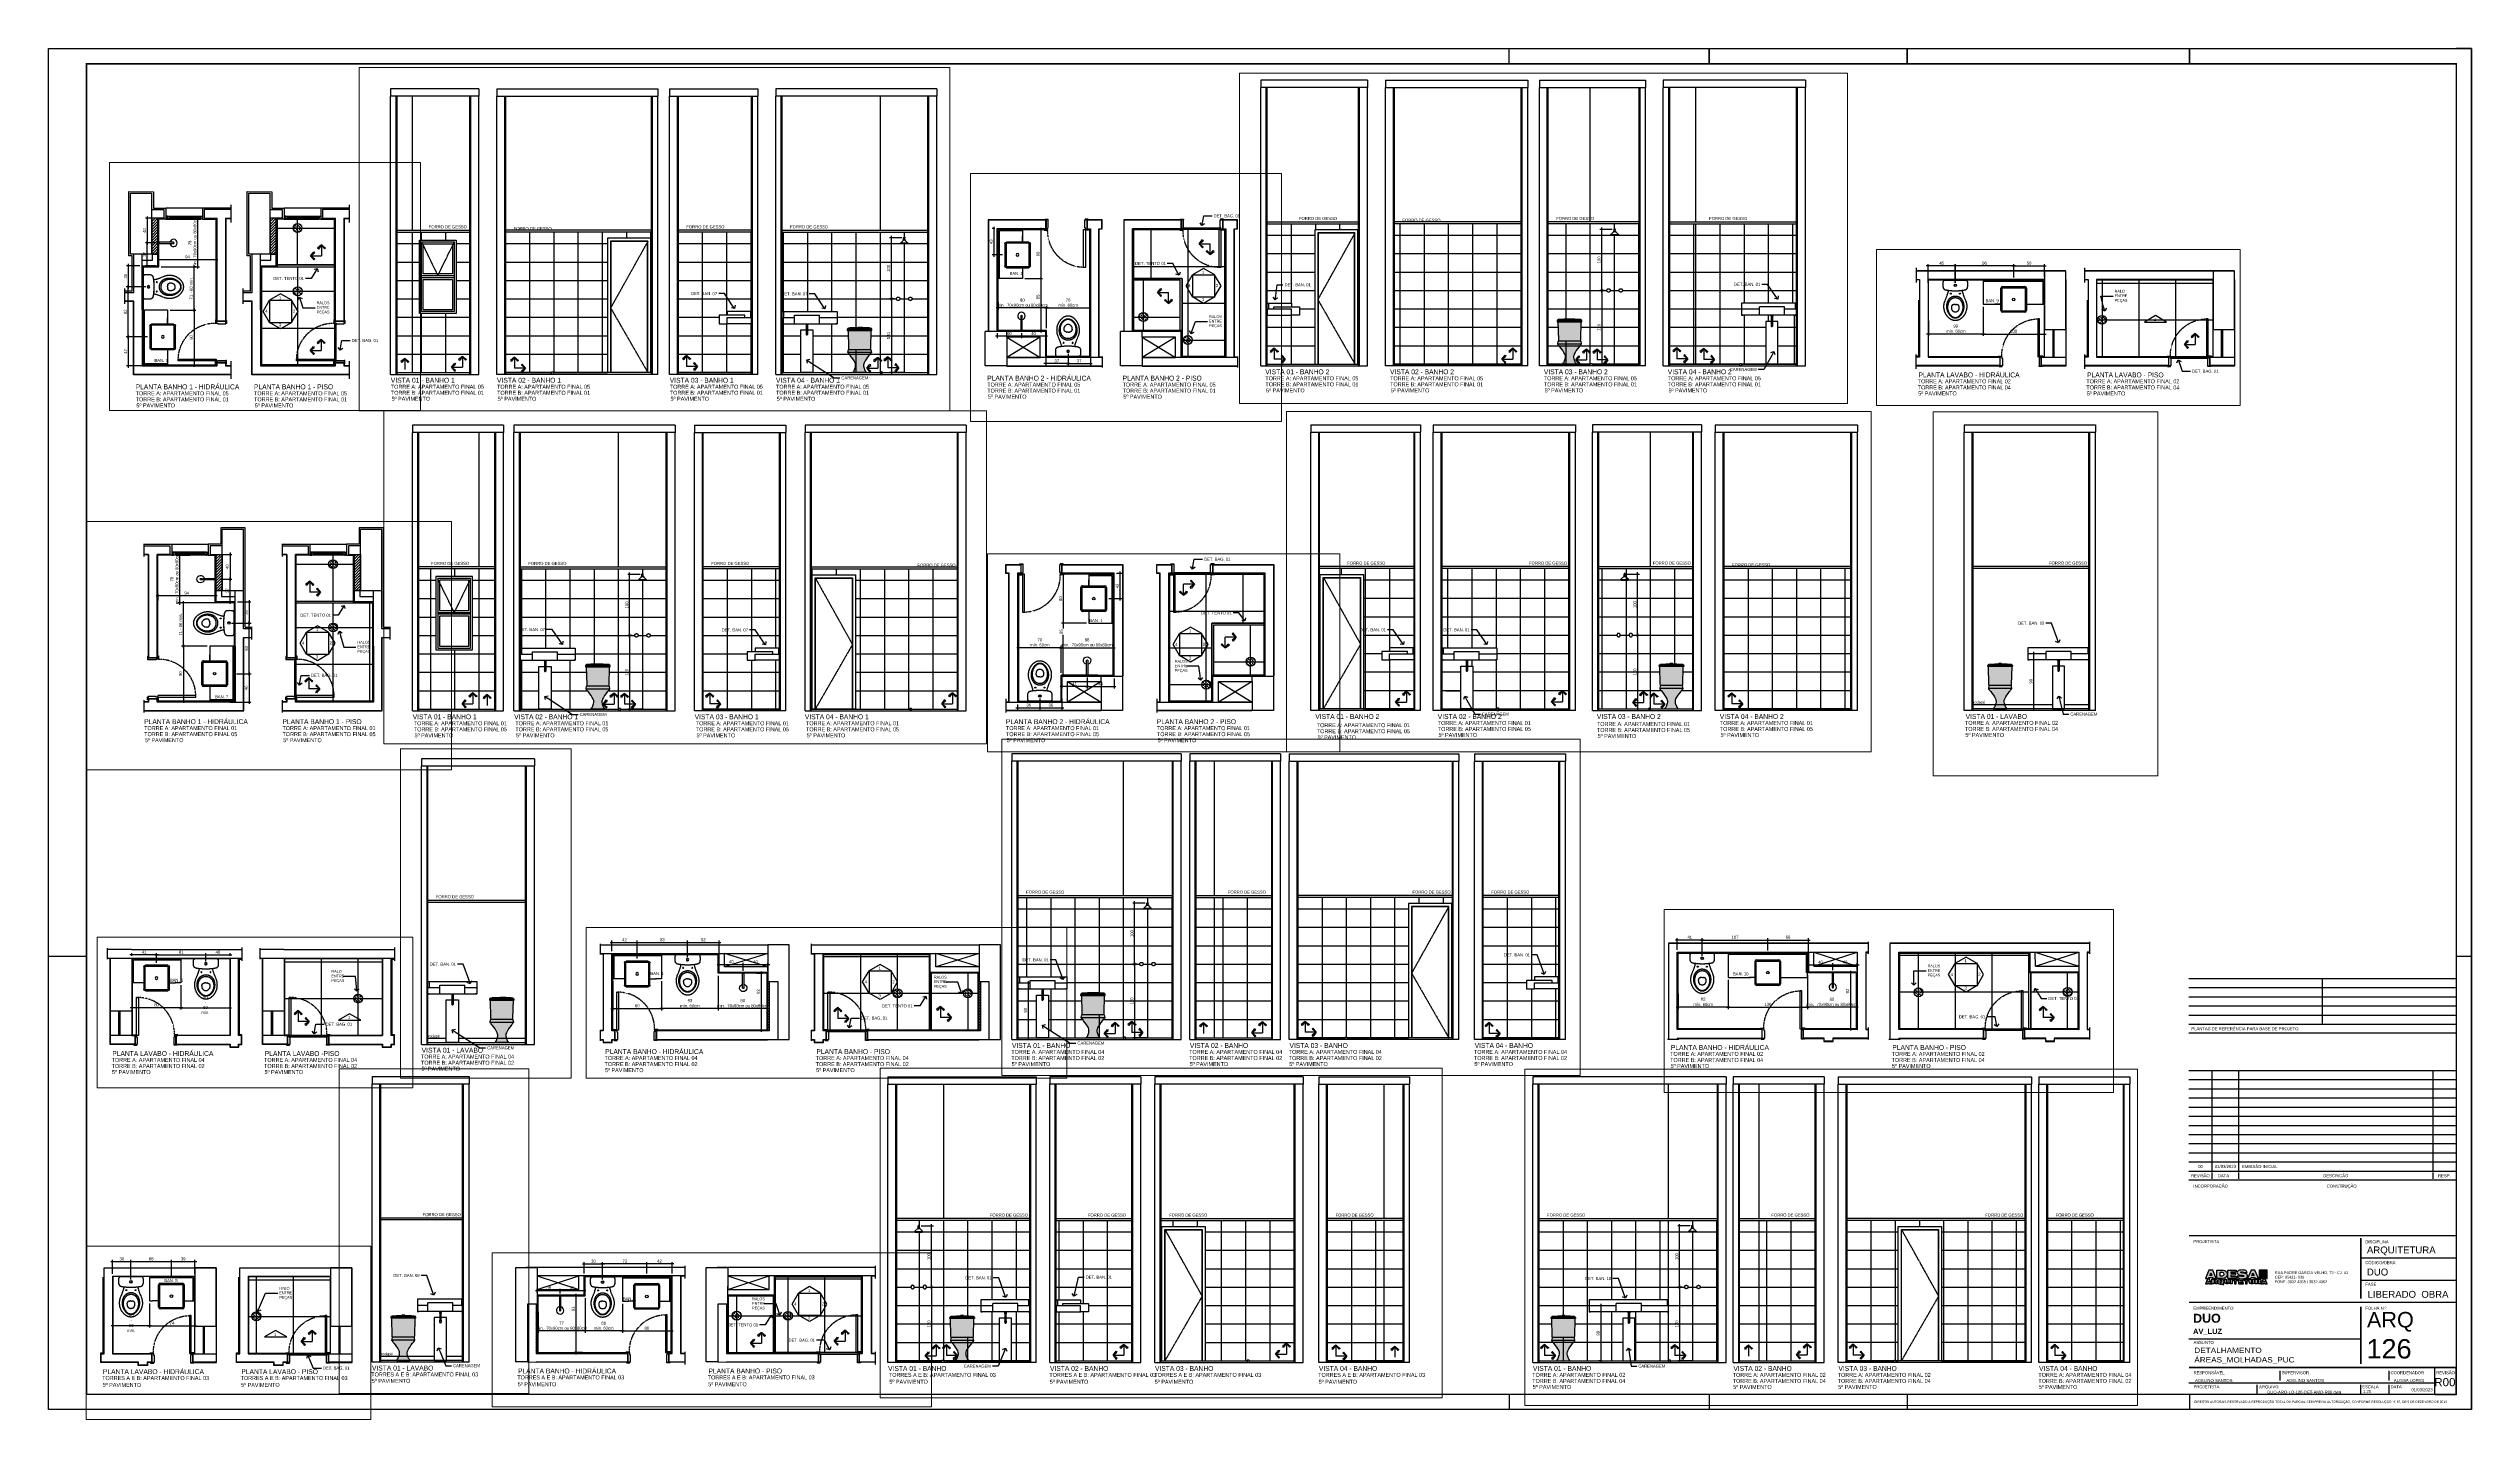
# Paper-space layout 'Layout1' of a CAD drawing. Header units: metres. Extents: x 2 to 1591, y -5 to 894.
# The model-space entities are those that its viewports show. They can reach past a viewport. Long polylines and large blocks are cut down to what shows.
import ezdxf
from ezdxf import colors
from ezdxf.entities.mleader import LeaderData, LeaderLine
from ezdxf.enums import TextEntityAlignment as Align
from ezdxf.math import Vec2, Vec3

# ---------------------------------------------------------------- set-up
doc = ezdxf.new("R2010")
doc.units = ezdxf.units.M
doc.linetypes.add('DASHDOT', pattern=[1, 0.5, -0.25, 0, -0.25])
doc.linetypes.add('DASHEDX2', pattern=[1.5, 1, -0.5])
for name, color, linetype in [('AI-Marcenaria', 2, 'Continuous'), ('ARQ-ALV ACAB', 4, 'Continuous'), ('ARQ-ALV OSSO', 5, 'Continuous'), ('ARQ-AUX', 7, 'Continuous'), ('ARQ-AUX1', 1, 'Continuous'), ('ARQ-AUX2', 2, 'Continuous'), ('ARQ-CAX', 1, 'Continuous'), ('ARQ-CAX @ 1', 1, 'Continuous'), ('ARQ-CERÂMICA', 7, 'Continuous'), ('ARQ-DIM', 2, 'Continuous'), ('ARQ-DIM - EMBASAM', 2, 'Continuous'), ('ARQ-ENCH', 1, 'Continuous'), ('ARQ-FOLHA', 7, 'Continuous'), ('ARQ-HID', 2, 'Continuous'), ('ARQ-PRJ', 7, 'DASHEDX2'), ('ARQ-SIM', 1, 'Continuous'), ('ARQ-TXT', 2, 'Continuous'), ('FOLHA', 7, 'Continuous')]:
    doc.layers.add(name, color=color, linetype=linetype)
doc.styles.add('Adesa', font='ARIALN.TTF')
doc.styles.add('Arial', font='arial.ttf')
doc.styles.add('RL CARIMBO', font='arial.ttf', dxfattribs={"width": 0.9, "height": 15})
doc.dimstyles.new('ADESA 1-0025', dxfattribs={"dimtxt": 0.05, "dimasz": 0.045, "dimexe": 0.03, "dimexo": 0.04, "dimgap": 0.02, "dimtad": 1, "dimtoh": 1, "dimdec": 0, "dimlfac": 100, "dimzin": 4, "dimtxsty": 'Adesa', "dimblk": 'DOTSMALL', "dimcen": 1, "dimdle": 0.03, "dimclrd": 1, "dimclre": 1, "dimclrt": 256, "dimazin": 1, "dimtm": 1e-09, "dimtfac": 1, "dimtdec": 0, "dimtix": 1, "dimtmove": 2, "dimatfit": 0, "dimldrblk": 'DOTSMALL', "dimfxl": 0.8, "dimtvp": 2, "dimtolj": 1, "dimtzin": 0, "dimarcsym": 0})
pattern_1 = [(0, (14.86344, -64.65463), (0, 0.301625), [])]
pattern_2 = [(0, (21.59295, -64.65463), (0, 0.301625), [])]
pattern_3 = [(90, (21.59295, -64.65463), (-0.396875, 2e-17), [])]
pattern_4 = [(0, (37.53176, -64.65463), (0, 0.301625), [])]
pattern_5 = [(90, (37.53176, -64.65463), (-0.396875, 2e-17), [])]
pattern_6 = [(0, (64.60974, -64.65463), (0, 0.301625), [])]
pattern_7 = [(90, (64.60974, -64.65463), (-0.396875, 2e-17), [])]
pattern_8 = [(0, (84.49048, -64.65463), (0, 0.301625), [])]
pattern_9 = [(90, (84.4905, -64.65463), (-0.396875, 2e-17), [])]
pattern_10 = [(0, (26.5869, -87.17622), (0, 0.301625), [])]
pattern_11 = [(90, (26.5869, -87.1762), (-0.396875, 2e-17), [])]
pattern_12 = [(0, (71.1995, -87.17622), (0, 0.301625), [])]
pattern_13 = [(90, (71.1995, -87.1762), (-0.396875, 2e-17), [])]

# ---------------------------------------------------------------- blocks, each defined once
blk = doc.blocks.new('FL-A0')
for p, q in [((-1000, 0), (-1000, 892)), ((-42.1, 882), (-42.1, 892)), ((88.9, 892), (88.9, 882)), ((88.9, 882), (88.9, 892)), ((218.9, 892), (218.9, 882)), ((218.9, 882), (218.9, 892)), ((403.9, 892), (403.9, 882)), ((403.9, 882), (403.9, 892)), ((588.9, 0), (588.9, 892)), ((-42.1, 10), (-42.1, 0)), ((88.9, 10), (88.9, 0)), ((88.9, 10), (88.9, 0)), ((218.9, 10), (218.9, 0)), ((218.9, 10), (218.9, 0)), ((403.9, 10), (403.9, 0)), ((403.9, 10), (403.9, 0))]:
    blk.add_line(p, q)
at = {"const_width": 1}
blk.add_lwpolyline([(-975, 882), (578.9, 882), (578.9, 10), (-975, 10)], close=True, dxfattribs=at)
at = {"layer": 'FOLHA'}
for p, q in [((-1000, 0), (-1000, 892)), ((-1000, 892), (588.9, 892)), ((588.9, 892), (578.9, 892)), ((588.9, 892), (588.9, 0)), ((-975, 297), (-1000, 297)), ((588.9, 297), (578.9, 297)), ((588.9, 0), (-1000, 0))]:
    blk.add_line(p, q, dxfattribs=at)
blk = doc.blocks.new('CARIMBO-JARDINS')
at = {"color": 2}
for p, q in [((-176.2, 274.3), (-1.2, 274.3)), ((-88.7, 244.3), (-88.7, 274.3)), ((-176.2, 268.3), (-1.2, 268.3)), ((-176.2, 262.3), (-1.2, 262.3)), ((-176.2, 256.3), (-1.2, 256.3)), ((-176.2, 250.3), (-1.2, 250.3)), ((-176.2, 214), (-1, 214)), ((-176.2, 208), (-1, 208)), ((-161.2, 214), (-161.2, 148)), ((-143.8, 214), (-143.8, 148)), ((-16.2, 214), (-16.2, 148)), ((-176.2, 202), (-1, 202)), ((-176.2, 196), (-1, 196)), ((-176.2, 190), (-1, 190)), ((-176.2, 184), (-1, 184)), ((-176.2, 178), (-1, 178)), ((-176.2, 172), (-1, 172)), ((-176.2, 166), (-1, 166)), ((-176.2, 160), (-1, 160)), ((-176.2, 154), (-1, 154)), ((-63.5, 91.1), (-1.4, 91.1)), ((-63.5, 76.6), (-1.4, 76.6))]:
    blk.add_line(p, q, dxfattribs=at)
at = {"color": 3}
for p, q in [((-176.2, 244.3), (-1.2, 244.3)), ((-1.2, 238.3), (-176.2, 238.3)), ((-176.2, 148), (-1, 148)), ((-161.2, 147), (-161.2, 143)), ((-143.8, 147), (-143.8, 143)), ((-16.2, 147), (-16.2, 143)), ((-1, 142), (-176.2, 142))]:
    blk.add_line(p, q, dxfattribs=at)
at = {"color": 3, "linetype": 'Continuous', "const_width": 1}
for points in [[(-176.2, 105.7), (-1.4, 105.7)], [(-63.5, 64.4), (-63.5, 104.2)], [(-176.2, 62), (-1.4, 62)], [(-63.5, 21.6), (-63.5, 59.1)], [(-176.2, 19.3), (-1, 19.3)]]:
    blk.add_lwpolyline(points, dxfattribs=at)
at = {"color": 2}
for points in [[(-176.2, 38), (-63.5, 38)], [(-176.2, 9.3), (-15, 9.3)]]:
    blk.add_lwpolyline(points, dxfattribs=at)
at = {"color": 2, "linetype": 'Continuous', "ltscale": 0.5}
for points in [[(-116.3, 10.7), (-116.3, 17.2)], [(-44.9, 10.7), (-44.9, 17.2)], [(-15, 1.5), (-15, 19.3)], [(-131.4, 1.5), (-131.4, 7.9)], [(-63.5, 1.5), (-63.5, 7.9)], [(-44.9, 1.5), (-44.9, 7.9)]]:
    blk.add_lwpolyline(points, dxfattribs=at)
at = {"color": 2, "style": 'RL CARIMBO', "width": 0.9}
blk.add_text('PLANTAS DE REFERÊNCIA PARA BASE DE PROJETO', height=2, dxfattribs=at).set_placement((-174.6, 240.3))
for s, p in [('REVISÃO', (-168.7, 146)), ('DATA ', (-153.2, 146)), ('RESP.', (-8.7, 146))]:
    blk.add_text(s, height=2, dxfattribs=at).set_placement(p, align=Align.TOP_CENTER)
blk.add_text('DESCRIÇÃO', height=2, dxfattribs=at).set_placement((-88.1, 146), align=Align.TOP_LEFT)
at = {"color": 3, "style": 'RL CARIMBO', "width": 0.9}
for s, p in [('INCORPORAÇÃO', (-173.3, 137.2)), ('CONSTRUÇÃO', (-85.8, 137.2)), ('PROJETISTA', (-173.3, 100.8)), ('DISCIPLINA', (-60.5, 100.7)), ('CÓDIGO/OBRA', (-60.5, 87)), ('FASE', (-60.5, 72.9)), ('EMPREENDIMENTO', (-173.3, 57.1)), ('FOLHA N.º', (-60.5, 57.1)), ('ASSUNTO', (-173.2, 34.7)), ('RESPONSÁVEL', (-173.2, 14.9)), ('SUPERVISOR', (-115.4, 14.9)), ('COORDENADOR', (-44, 14.9)), ('REVISÃO', (-14.1, 14.9)), ('PROJETISTA', (-173.2, 5.7)), ('ARQUIVO', (-130.2, 5.7)), ('ESCALA', (-62.6, 5.7)), ('DATA', (-44, 5.7))]:
    blk.add_text(s, height=2, dxfattribs=at).set_placement(p)
blk = doc.blocks.new('LOGO ADESA')
at = {"layer": 'FOLHA', "true_color": 0x006983}
h = blk.add_hatch(color=146, dxfattribs=at)
h.dxf.hatch_style = 1
h.paths.add_polyline_path([(4, 4.5), (2.9, 4.5), (1.9, 4.5), (0, 0), (1.8, 0), (1.9, 0.4), (2.9, 0.4), (4, 0.4), (4.1, 0), (5.9, 0)])
h.paths.add_polyline_path([(3.5, 1.5), (2.9, 1.5), (2.4, 1.5), (2.9, 3.1)], flags=16)
h.paths.add_polyline_path([(6.2, 4.5), (6.2, 0), (9.7, 0, 0.948907), (9.7, 4.5)])
h.paths.add_polyline_path([(8, 3.4), (8.9, 3.4, -0.931092), (9.1, 1.2), (8, 1.2)], flags=16)
h.paths.add_polyline_path([(16.8, 3.4), (16.8, 4.5), (12.2, 4.5), (12.2, 0), (17, 0), (17, 1.1), (13.9, 1.1), (13.9, 1.7), (16.3, 1.7), (16.3, 2.8), (13.9, 2.8), (13.9, 3.4)])
h.paths.add_polyline_path([(20.5, 3.4, -0.237413), (20.7, 3.2), (22.7, 3.2, 0.178244), (22.4, 3.9, 0.159561), (21.6, 4.4, 0.040162), (20, 4.6, 0.078066), (18.5, 4.4, 0.12263), (17.7, 4, 0.165276), (17.4, 3.5, 0.071413), (17.4, 2.9, 0.094699), (17.5, 2.6, 0.166692), (18.2, 2, 0.094522), (19.5, 1.7, -0.029062), (20.1, 1.7, -0.020422), (20.5, 1.6, -0.002895), (20.6, 1.6, -0.253582), (20.9, 1.4, -0.244103), (20.8, 1.2, -0.158589), (20.6, 1, -0.13145), (19.9, 1, -0.045808), (19.6, 1.1, -0.270689), (19.4, 1.3), (17.3, 1.3, 0.28517), (18.6, 0, 0.068195), (20.1, -0.2, 0.078133), (22, 0.1, 0.324293), (22.9, 1.4, 0.386526), (21.7, 2.7), (19.7, 3, -0.100578), (19.4, 3.1, -0.633349), (19.4, 3.5, -0.221103)])
h.paths.add_polyline_path([(24.9, 4.5), (23, 0), (24.8, 0), (24.9, 0.4), (25.9, 0.4), (26.9, 0.4), (27, 0), (28.9, 0), (26.9, 4.5), (25.9, 4.5)])
h.paths.add_polyline_path([(25.9, 3.1), (26.5, 1.5), (25.9, 1.5), (25.3, 1.5)], flags=16)
h.paths.add_polyline_path([(32, -0.5), (31.4, -0.5), (30.3, -3), (31.4, -3), (31.4, -2.8), (32, -2.8), (32.6, -2.8), (32.6, -3), (33.7, -3), (32.6, -0.5)])
h.paths.add_polyline_path([(32, -1.3), (32.3, -2.1), (32, -2.1), (31.7, -2.1)], flags=16)
h.paths.add_polyline_path([(27.1, -0.5), (27.1, -3), (28.1, -3), (28.1, -2.3), (28.9, -2.3, -0.29686), (29, -2.4), (29, -3), (30.1, -3), (30.1, -2.2, 0.285546), (29.7, -1.8, 0.266418), (30.1, -1.4), (30.1, -0.9, 0.296968), (29.3, -0.5)])
h.paths.add_polyline_path([(28.2, -1.1), (28.9, -1.1, -0.918201), (28.9, -1.6), (28.2, -1.6)], flags=16)
h.paths.add_polyline_path([(1.7, -0.5), (1.1, -0.5), (0, -3), (1, -3), (1.1, -2.8), (1.7, -2.8), (2.2, -2.8), (2.3, -3), (3.3, -3), (2.2, -0.5)])
h.paths.add_polyline_path([(1.7, -1.3), (2, -2.1), (1.7, -2.1), (1.3, -2.1)], flags=16)
h.paths.add_polyline_path([(3.5, -0.5), (3.5, -3), (4.5, -3), (4.5, -2.2), (5.3, -2.2, -0.29686), (5.4, -2.4), (5.4, -3), (6.4, -3), (6.4, -2.2, 0.285546), (6.1, -1.8, 0.266418), (6.4, -1.4), (6.4, -0.9, 0.296968), (5.7, -0.5)])
h.paths.add_polyline_path([(4.6, -1.1), (5.3, -1.1, -0.918201), (5.3, -1.6), (4.6, -1.6)], flags=16)
h.paths.add_polyline_path([(8.1, -0.4, 0.187369), (7, -0.9, 0.315446), (7, -2.6, 0.187369), (8.1, -3.1), (8.8, -3.1, 0.0369), (9, -3), (9.5, -3.5), (10, -3.1), (9.7, -2.7, 0.043768), (9.9, -2.6, 0.315446), (9.9, -0.9, 0.187369), (8.8, -0.4)])
h.paths.add_polyline_path([(8.8, -1.2, -0.329329), (9, -2.1), (8.8, -1.8), (8.3, -2.2), (8.5, -2.4, -0.179141), (8.1, -2.3, -0.447153), (8.1, -1.2, -0.305995)], flags=16)
h.paths.add_polyline_path([(12.4, -1.9, -0.17674), (12.3, -2.2, -0.173532), (12, -2.3), (11.8, -2.3), (11.7, -2.3, -0.173532), (11.4, -2.2, -0.152792), (11.3, -2), (11.3, -0.5), (10.4, -0.5), (10.4, -2, 0.102402), (10.5, -2.3, 0.302428), (11.5, -3), (11.8, -3), (12.2, -3, 0.295825), (13.2, -2.3, 0.102402), (13.3, -2), (13.3, -0.5), (12.4, -0.5)])
h.paths.add_polyline_path([(14.6, -0.5), (13.6, -0.5), (13.6, -3), (14.6, -3)])
h.paths.add_polyline_path([(16.8, -1.1), (17.7, -1.1), (17.7, -0.5), (14.9, -0.5), (14.9, -1.1), (15.8, -1.1), (15.8, -3), (16.8, -3)])
h.paths.add_polyline_path([(18, -0.5), (18, -3), (20.7, -3), (20.7, -2.4), (18.9, -2.4), (18.9, -2), (20.3, -2), (20.3, -1.4), (18.9, -1.4), (18.9, -1.1), (20.6, -1.1), (20.6, -0.5)])
h.paths.add_polyline_path([(20.9, -0.5), (20.9, -1.1), (21.8, -1.1), (21.8, -3), (22.7, -3), (22.7, -1.1), (23.6, -1.1), (23.6, -0.5)])
h.paths.add_polyline_path([(25.9, -1.9, -0.17674), (25.8, -2.2, -0.173532), (25.6, -2.3), (25.4, -2.3), (25.2, -2.3, -0.173532), (25, -2.2, -0.152792), (24.9, -2), (24.9, -0.5), (23.9, -0.5), (23.9, -2, 0.102402), (24, -2.3, 0.302428), (25.1, -3), (25.4, -3), (25.8, -3, 0.295825), (26.8, -2.3, 0.102402), (26.8, -2), (26.8, -0.5), (25.9, -0.5)])
at = {"layer": 'FOLHA'}
h = blk.add_hatch(color=7, dxfattribs=at)
h.dxf.hatch_style = 1
h.paths.add_polyline_path([(29.2, 0), (33.7, 0), (33.7, 4.5), (29.2, 4.5)])
at = {"color": 7}
blk.add_lwpolyline([(29.2, 0), (33.7, 0), (33.7, 4.5), (29.2, 4.5)], close=True, dxfattribs=at)
at = {"layer": 'FOLHA', "color": 146, "true_color": 0x006983}
for points in [[(2.9, 4.5), (1.9, 4.5), (0, 0), (1.8, 0), (1.9, 0.4), (2.9, 0.4), (4, 0.4), (4.1, 0), (5.9, 0), (4, 4.5)], [(2.9, 1.5), (2.4, 1.5), (2.9, 3.1), (3.5, 1.5)], [(17, 0), (12.2, 0), (12.2, 4.5), (16.8, 4.5), (16.8, 3.4), (13.9, 3.4), (13.9, 2.8), (16.3, 2.8), (16.3, 1.7), (13.9, 1.7), (13.9, 1.1), (17, 1.1)], [(25.9, 4.5), (24.9, 4.5), (23, 0), (24.8, 0), (24.9, 0.4), (25.9, 0.4), (26.9, 0.4), (27, 0), (28.9, 0), (26.9, 4.5)], [(25.9, 1.5), (25.3, 1.5), (25.9, 3.1), (26.5, 1.5)], [(1.7, -0.5), (1.1, -0.5), (0, -3), (1, -3), (1.1, -2.8), (1.7, -2.8), (2.2, -2.8), (2.3, -3), (3.3, -3), (2.2, -0.5)], [(1.7, -2.1), (1.3, -2.1), (1.7, -1.3), (2, -2.1)], [(13.6, -0.5), (14.6, -0.5), (14.6, -3), (13.6, -3)], [(32, -0.5), (31.4, -0.5), (30.3, -3), (31.4, -3), (31.4, -2.8), (32, -2.8), (32.6, -2.8), (32.6, -3), (33.7, -3), (32.6, -0.5)], [(32, -2.1), (31.7, -2.1), (32, -1.3), (32.3, -2.1)]]:
    blk.add_lwpolyline(points, close=True, dxfattribs=at)
for points in [[(6.2, 0), (6.2, 4.5), (9.7, 4.5, -0.948907), (9.7, 0)], [(8, 1.2), (8, 3.4), (8.9, 3.4, -0.931092), (9.1, 1.2)], [(5.7, -0.5, -0.296968), (6.4, -0.9), (6.4, -1.4, -0.266418), (6.1, -1.8, -0.285546), (6.4, -2.2), (6.4, -3), (5.4, -3), (5.4, -2.4, 0.29686), (5.3, -2.2), (4.5, -2.2), (4.5, -3), (3.5, -3), (3.5, -0.5)], [(4.6, -1.6), (5.3, -1.6, 0.885214), (5.3, -1.1), (4.6, -1.1)], [(7, -2.6, 0.187369), (8.1, -3.1), (8.8, -3.1, 0.0369), (9, -3), (9.5, -3.5), (10, -3.1), (9.7, -2.7, 0.043768), (9.9, -2.6, 0.315446), (9.9, -0.9, 0.187369), (8.8, -0.4), (8.1, -0.4, 0.187369), (7, -0.9, 0.315446)], [(11.8, -3), (11.5, -3, -0.295825), (10.5, -2.3, -0.102402), (10.4, -2), (10.4, -0.5), (10.4, -0.5), (11.3, -0.5), (11.3, -1.9, 0.17674), (11.4, -2.2, 0.159698), (11.6, -2.3, 0.071182), (11.7, -2.3), (11.8, -2.3), (12, -2.3, 0.071182), (12.1, -2.3, 0.159698), (12.3, -2.2, 0.17674), (12.4, -1.9), (12.4, -0.5), (13.3, -0.5), (13.3, -0.5), (13.3, -2, -0.102402), (13.2, -2.3, -0.295825), (12.2, -3)], [(25.4, -3), (25, -3, -0.295825), (24, -2.3, -0.102402), (23.9, -2), (23.9, -0.5), (23.9, -0.5), (24.9, -0.5), (24.9, -1.9, 0.17674), (25, -2.2, 0.159698), (25.2, -2.3, 0.071182), (25.2, -2.3), (25.4, -2.3), (25.6, -2.3, 0.071182), (25.6, -2.3, 0.159698), (25.8, -2.2, 0.17674), (25.9, -1.9), (25.9, -0.5), (26.8, -0.5), (26.8, -0.5), (26.8, -2, -0.102402), (26.8, -2.3, -0.295825), (25.8, -3)], [(29.3, -0.5, -0.296968), (30.1, -0.9), (30.1, -1.4, -0.266418), (29.7, -1.8, -0.285546), (30.1, -2.2), (30.1, -3), (29, -3), (29, -2.4, 0.29686), (28.9, -2.3), (28.1, -2.3), (28.1, -3), (27.1, -3), (27.1, -0.5)], [(28.2, -1.6), (28.9, -1.6, 0.885214), (28.9, -1.1), (28.2, -1.1)]]:
    blk.add_lwpolyline(points, format="xyb", close=True, dxfattribs=at)
for points in [[(17.3, 1.3), (17.3, 1.3, 0.283261), (18.6, 0, 0.068195), (20.1, -0.2, 0.078133), (22, 0.1, 0.324293), (22.9, 1.4, 0.386526), (21.7, 2.7), (19.7, 3, -0.100578), (19.4, 3.1, -0.633349), (19.4, 3.5, -0.221103), (20.5, 3.4, -0.237413), (20.7, 3.2), (22.7, 3.2), (22.7, 3.2, 0.167313), (22.4, 3.9, 0.159561), (21.6, 4.4, 0.040162), (20, 4.6, 0.078066), (18.5, 4.4, 0.12263), (17.7, 4, 0.165276), (17.4, 3.5, 0.071413), (17.4, 2.9, 0.094699), (17.5, 2.6, 0.166692), (18.2, 2, 0.094522), (19.5, 1.7, -0.029062), (20.1, 1.7, -0.020422), (20.5, 1.6, -0.002895), (20.6, 1.6, -0.253582), (20.9, 1.4, -0.244103), (20.8, 1.2, -0.158589), (20.6, 1, -0.13145), (19.9, 1, -0.045808), (19.6, 1.1, -0.270689), (19.4, 1.3), (17.3, 1.3)], [(8.8, -1.2, 0.305995), (8.1, -1.2, 0.447153), (8.1, -2.3, 0.179141), (8.5, -2.4), (8.3, -2.2), (8.8, -1.8), (9, -2.1, 0.329329), (8.8, -1.2)]]:
    blk.add_lwpolyline(points, format="xyb", dxfattribs=at)
for points in [[(14.9, -0.5), (14.9, -1.1), (15.8, -1.1), (15.8, -3), (16.8, -3), (16.8, -1.1), (17.7, -1.1), (17.7, -0.5), (14.9, -0.5), (17.7, -0.5)], [(18, -0.5), (18, -3), (20.7, -3), (20.7, -2.4), (18.9, -2.4), (18.9, -2), (20.3, -2), (20.3, -1.4), (18.9, -1.4), (18.9, -1.1), (20.6, -1.1), (20.6, -0.5), (18, -0.5)], [(20.9, -0.5), (20.9, -1.1), (21.8, -1.1), (21.8, -3), (22.7, -3), (22.7, -1.1), (23.6, -1.1), (23.6, -0.5), (20.9, -0.5), (23.6, -0.5)]]:
    blk.add_lwpolyline(points, dxfattribs=at)
at = {"layer": 'ARQ-FOLHA', "insert": (37.8, 3.9), "char_height": 1.5, "width": 41.969, "attachment_point": 1, "style": 'Arial'}
blk.add_mtext('RUA PADRE GARCIA VELHO, 73 - CJ. 41\\PCEP: 05421- 030\\PFONE: 3032 4355 / 3032 4362 ', dxfattribs=at)
blk = doc.blocks.new('.CARIMBO')
at = {"layer": 'ARQ-DIM'}
blk.add_lwpolyline([(161.2, 7.5), (175.2, 7.5), (175.2, 25.2)], dxfattribs=at)
at = {"color": 2}
blk.add_blockref('CARIMBO-JARDINS', (176.2, 5.9), dxfattribs=at)
at = {"layer": 'ARQ-FOLHA', "xscale": 1.20352306414466, "yscale": 1.20352306414466, "zscale": 1.20352306414466}
blk.add_blockref('LOGO ADESA', (10.8, 83.6), dxfattribs=at)
at = {"color": 2, "style": 'RL CARIMBO', "width": 0.9}
blk.add_text('DUO-ARQ-LO-126-DET-AMO-R00.dwg', height=2, dxfattribs=at).set_placement((51.4, 8))
at = {"color": 4, "attachment_point": 1, "style": 'Arial'}
for s, width, insert, char_height in [('ARQUITETURA', 3.126, (116.7, 104.5), 4.5), ('{\\C2;DUO}', 3.126, (116.7, 90), 4.5), ('{\\C5;LIBERADO  OBRA}', 75.072, (117.1, 75.4), 4.5), ('{\\fArial|b1|i0|c0|p34;DUO\\P\\H0.59829x;AV_LUZ}', 3.126, (2.7, 60.4), 5.85), ('{\\C5;ARQ}', 3.126, (116.7, 61.6), 10.16), ('{\\C2;ADELINO SANTOS}', 44.405, (4, 17.7), 2), ('{\\C2;ADELINO SANTOS}', 44.405, (63.9, 17.7), 2), ('{\\C2;ALISSA LOPES}', 44.405, (134.3, 17.7), 2)]:
    blk.add_mtext_dynamic_manual_height_columns(s, width=width, gutter_width=1, heights=[0], dxfattribs=dict(at, insert=insert, char_height=char_height))
at = {"layer": 'ARQ-FOLHA', "style": 'Arial'}
blk.add_text('00', height=2, dxfattribs=at).set_placement((9.1, 155.9), align=Align.RIGHT)
blk.add_text('EMISSÃO INICIAL', height=2, dxfattribs=at).set_placement((34.8, 155.9))
at = {"layer": 'FOLHA', "style": 'Arial'}
blk.add_text('DIREITOS AUTORAIS RESERVADO A REPRODUÇÃO TOTAL OU PARCIAL SEM PRÉVIA AUTORIZAÇÃO, CONFORME RESOLUÇÃO N° 67, DE 5 DE DEZEMBRO DE 2013', height=1.5, dxfattribs=at).set_placement((3.4, 2))
blk = doc.blocks.new('CARIMBO')
at = {"layer": 'ARQ-AUX', "color": 8}
blk.add_blockref('.CARIMBO', (-0.1, -0.6), dxfattribs=at)
blk = doc.blocks.new('ARQ-HID-BACIA CX')
blk.add_line((0, -0.175), (0, 0.175))
for points in [[(-0.168, 0.11), (-0.168, 0.11), (-0.176, 0.112), (-0.184, 0.114), (-0.192, 0.116), (-0.201, 0.118), (-0.209, 0.121), (-0.217, 0.123), (-0.225, 0.126), (-0.234, 0.128), (-0.241, 0.131), (-0.249, 0.134), (-0.257, 0.136), (-0.265, 0.139), (-0.273, 0.142), (-0.28, 0.145), (-0.288, 0.149), (-0.296, 0.152, 0.011149), (-0.338, 0.169), (-0.344, 0.172), (-0.35, 0.174), (-0.356, 0.176), (-0.363, 0.178), (-0.369, 0.179), (-0.375, 0.181), (-0.381, 0.182), (-0.388, 0.184), (-0.394, 0.185), (-0.401, 0.186), (-0.407, 0.186), (-0.413, 0.187), (-0.42, 0.187), (-0.426, 0.187), (-0.433, 0.188), (-0.438, 0.187), (-0.438, 0.187), (-0.442, 0.187), (-0.445, 0.187), (-0.445, 0.187), (-0.452, 0.187), (-0.452, 0.187), (-0.455, 0.187), (-0.458, 0.186), (-0.459, 0.186), (-0.465, 0.185), (-0.466, 0.185), (-0.472, 0.184), (-0.472, 0.184), (-0.479, 0.183), (-0.479, 0.183), (-0.485, 0.182), (-0.486, 0.182), (-0.492, 0.18), (-0.493, 0.18), (-0.499, 0.179), (-0.499, 0.179), (-0.505, 0.177), (-0.506, 0.177), (-0.512, 0.175), (-0.512, 0.175), (-0.518, 0.173), (-0.519, 0.172), (-0.525, 0.17), (-0.525, 0.17), (-0.531, 0.168), (-0.531, 0.167), (-0.537, 0.165), (-0.538, 0.165), (-0.543, 0.162), (-0.544, 0.162), (-0.547, 0.16), (-0.55, 0.159), (-0.55, 0.159), (-0.556, 0.156), (-0.556, 0.155), (-0.559, 0.154), (-0.562, 0.152), (-0.562, 0.152), (-0.565, 0.15), (-0.567, 0.149), (-0.568, 0.148), (-0.57, 0.147), (-0.573, 0.145), (-0.573, 0.145), (-0.576, 0.143), (-0.579, 0.141), (-0.579, 0.141), (-0.582, 0.139), (-0.584, 0.137), (-0.585, 0.137), (-0.587, 0.135), (-0.59, 0.133), (-0.59, 0.133), (-0.593, 0.13), (-0.595, 0.128), (-0.595, 0.128), (-0.6, 0.124), (-0.6, 0.124), (-0.605, 0.119), (-0.606, 0.119), (-0.608, 0.117), (-0.61, 0.115), (-0.61, 0.114), (-0.615, 0.11), (-0.615, 0.11), (-0.62, 0.105), (-0.62, 0.105), (-0.622, 0.102), (-0.624, 0.1), (-0.625, 0.099), (-0.627, 0.097), (-0.629, 0.094), (-0.631, 0.091), (-0.634, 0.088), (-0.636, 0.084), (-0.639, 0.081), (-0.641, 0.077), (-0.643, 0.073), (-0.645, 0.07), (-0.647, 0.066), (-0.649, 0.062), (-0.651, 0.058), (-0.652, 0.054), (-0.654, 0.05), (-0.655, 0.046), (-0.657, 0.042), (-0.658, 0.038), (-0.659, 0.034), (-0.66, 0.03), (-0.66, 0.025), (-0.661, 0.021), (-0.662, 0.017), (-0.662, 0.013), (-0.662, 0.009), (-0.663, 0.004), (-0.663, 0), (-0.663, -0.004), (-0.662, -0.009), (-0.662, -0.013), (-0.662, -0.017), (-0.661, -0.021), (-0.66, -0.025), (-0.66, -0.03), (-0.659, -0.034), (-0.658, -0.038), (-0.657, -0.042), (-0.655, -0.046), (-0.654, -0.05), (-0.652, -0.054), (-0.651, -0.058), (-0.649, -0.062), (-0.647, -0.066), (-0.645, -0.07), (-0.643, -0.073), (-0.641, -0.077), (-0.639, -0.081), (-0.636, -0.084), (-0.634, -0.088), (-0.631, -0.091), (-0.629, -0.094), (-0.627, -0.097), (-0.625, -0.099), (-0.624, -0.1), (-0.622, -0.102), (-0.62, -0.105), (-0.62, -0.105), (-0.615, -0.11), (-0.615, -0.11), (-0.61, -0.114), (-0.61, -0.115), (-0.608, -0.117), (-0.606, -0.119), (-0.605, -0.119), (-0.6, -0.124), (-0.6, -0.124), (-0.595, -0.128), (-0.595, -0.128), (-0.593, -0.13), (-0.59, -0.133), (-0.59, -0.133), (-0.587, -0.135), (-0.585, -0.137), (-0.584, -0.137), (-0.582, -0.139), (-0.579, -0.141), (-0.579, -0.141), (-0.576, -0.143), (-0.573, -0.145), (-0.573, -0.145), (-0.57, -0.147), (-0.568, -0.148), (-0.567, -0.149), (-0.565, -0.15), (-0.562, -0.152), (-0.562, -0.152), (-0.559, -0.154), (-0.556, -0.155), (-0.556, -0.156), (-0.55, -0.159), (-0.55, -0.159), (-0.547, -0.16), (-0.544, -0.162), (-0.543, -0.162), (-0.538, -0.165), (-0.537, -0.165), (-0.531, -0.167), (-0.531, -0.168), (-0.525, -0.17), (-0.525, -0.17), (-0.519, -0.172), (-0.518, -0.173), (-0.512, -0.175), (-0.512, -0.175), (-0.506, -0.177), (-0.505, -0.177), (-0.499, -0.179), (-0.499, -0.179), (-0.493, -0.18), (-0.492, -0.18), (-0.486, -0.182), (-0.485, -0.182), (-0.479, -0.183), (-0.479, -0.183), (-0.472, -0.184), (-0.472, -0.184), (-0.466, -0.185), (-0.465, -0.185), (-0.459, -0.186), (-0.458, -0.186), (-0.455, -0.187), (-0.452, -0.187), (-0.452, -0.187), (-0.445, -0.187), (-0.445, -0.187), (-0.442, -0.187), (-0.438, -0.187), (-0.438, -0.187), (-0.432, -0.188), (-0.425, -0.187), (-0.419, -0.187), (-0.412, -0.187), (-0.406, -0.186), (-0.399, -0.185), (-0.393, -0.184), (-0.386, -0.183), (-0.38, -0.182), (-0.374, -0.181), (-0.368, -0.179), (-0.361, -0.177), (-0.355, -0.176), (-0.349, -0.173), (-0.343, -0.171), (-0.338, -0.169, 0.011149), (-0.296, -0.152), (-0.288, -0.149), (-0.28, -0.145), (-0.273, -0.142), (-0.265, -0.139), (-0.257, -0.136), (-0.249, -0.134), (-0.241, -0.131), (-0.234, -0.128), (-0.225, -0.126), (-0.217, -0.123), (-0.209, -0.121), (-0.201, -0.118), (-0.192, -0.116), (-0.184, -0.114), (-0.176, -0.112), (-0.168, -0.11), (-0.168, -0.11)], [(-0.512, 0.038), (-0.511, 0.039), (-0.51, 0.041), (-0.509, 0.042), (-0.507, 0.043), (-0.506, 0.045), (-0.505, 0.046), (-0.503, 0.047), (-0.502, 0.048), (-0.5, 0.049), (-0.499, 0.05), (-0.498, 0.051), (-0.496, 0.052), (-0.495, 0.053), (-0.493, 0.054), (-0.492, 0.055), (-0.49, 0.056), (-0.488, 0.057), (-0.487, 0.057), (-0.485, 0.058), (-0.484, 0.059), (-0.482, 0.059), (-0.481, 0.06), (-0.479, 0.06), (-0.478, 0.061), (-0.476, 0.061), (-0.474, 0.062), (-0.473, 0.062), (-0.471, 0.062), (-0.47, 0.063), (-0.468, 0.063), (-0.467, 0.063), (-0.465, 0.063, -0.008966), (-0.447, 0.065, -0.016113), (-0.444, 0.065), (-0.443, 0.065), (-0.442, 0.065), (-0.441, 0.065), (-0.44, 0.065), (-0.439, 0.065), (-0.438, 0.065), (-0.438, 0.065), (-0.437, 0.064), (-0.436, 0.064), (-0.435, 0.064), (-0.434, 0.064), (-0.434, 0.064), (-0.433, 0.064), (-0.432, 0.063), (-0.431, 0.063), (-0.431, 0.063), (-0.43, 0.063), (-0.429, 0.062), (-0.428, 0.062), (-0.427, 0.062), (-0.427, 0.062), (-0.426, 0.061), (-0.425, 0.061), (-0.425, 0.061), (-0.424, 0.06), (-0.423, 0.06), (-0.422, 0.059), (-0.422, 0.059), (-0.421, 0.058), (-0.42, 0.058), (-0.419, 0.058), (-0.419, 0.057), (-0.417, 0.056), (-0.416, 0.055), (-0.415, 0.054), (-0.413, 0.053), (-0.412, 0.051), (-0.411, 0.05), (-0.41, 0.048), (-0.409, 0.047), (-0.408, 0.045), (-0.407, 0.044), (-0.406, 0.042), (-0.405, 0.041), (-0.405, 0.04), (-0.405, 0.039), (-0.404, 0.038), (-0.404, 0.037), (-0.404, 0.036), (-0.403, 0.035), (-0.403, 0.035), (-0.403, 0.034), (-0.403, 0.033), (-0.402, 0.032), (-0.402, 0.031), (-0.402, 0.03), (-0.402, 0.029), (-0.402, 0.028), (-0.402, 0.028), (-0.401, 0.027, -0.000598), (-0.401, 0.021)], [(-0.399, 0, 0.006359), (-0.399, 0.006), (-0.399, 0.006), (-0.399, 0.007), (-0.399, 0.007), (-0.399, 0.007), (-0.399, 0.008), (-0.399, 0.008), (-0.399, 0.009), (-0.4, 0.009), (-0.4, 0.009), (-0.4, 0.01), (-0.4, 0.01), (-0.4, 0.011), (-0.4, 0.012), (-0.4, 0.012), (-0.4, 0.013), (-0.4, 0.014), (-0.4, 0.015), (-0.4, 0.016), (-0.4, 0.016), (-0.4, 0.017), (-0.401, 0.017), (-0.401, 0.018), (-0.401, 0.018), (-0.401, 0.019), (-0.401, 0.019), (-0.401, 0.02), (-0.401, 0.02), (-0.401, 0.021)], [(-0.399, 0, -0.006359), (-0.399, -0.006), (-0.399, -0.006), (-0.399, -0.007), (-0.399, -0.007), (-0.399, -0.007), (-0.399, -0.008), (-0.399, -0.008), (-0.399, -0.009), (-0.4, -0.009), (-0.4, -0.009), (-0.4, -0.01), (-0.4, -0.01), (-0.4, -0.011), (-0.4, -0.012), (-0.4, -0.012), (-0.4, -0.013), (-0.4, -0.014), (-0.4, -0.015), (-0.4, -0.016), (-0.4, -0.016), (-0.4, -0.017), (-0.401, -0.017), (-0.401, -0.018), (-0.401, -0.018), (-0.401, -0.019), (-0.401, -0.019), (-0.401, -0.02), (-0.401, -0.02), (-0.401, -0.021)], [(-0.014, -0.196), (-0.014, -0.196), (-0.015, -0.196), (-0.015, -0.197), (-0.016, -0.197), (-0.016, -0.197), (-0.017, -0.198), (-0.017, -0.198), (-0.018, -0.198), (-0.018, -0.199), (-0.019, -0.199), (-0.02, -0.199), (-0.02, -0.2), (-0.021, -0.2), (-0.021, -0.2), (-0.022, -0.2), (-0.022, -0.201), (-0.023, -0.201), (-0.024, -0.201), (-0.024, -0.201), (-0.025, -0.201), (-0.025, -0.201), (-0.026, -0.202), (-0.027, -0.202), (-0.027, -0.202), (-0.028, -0.202), (-0.029, -0.202), (-0.029, -0.202), (-0.03, -0.202), (-0.03, -0.202), (-0.031, -0.203), (-0.032, -0.203), (-0.032, -0.203), (-0.033, -0.203), (-0.034, -0.203), (-0.034, -0.203, -0.00878), (-0.107, -0.203), (-0.108, -0.203), (-0.109, -0.203), (-0.11, -0.203), (-0.111, -0.202), (-0.112, -0.202), (-0.114, -0.202), (-0.115, -0.202), (-0.116, -0.202), (-0.117, -0.202), (-0.118, -0.201), (-0.119, -0.201), (-0.12, -0.201), (-0.121, -0.201), (-0.123, -0.2), (-0.124, -0.2), (-0.125, -0.199), (-0.126, -0.199), (-0.127, -0.199), (-0.128, -0.198), (-0.129, -0.198), (-0.13, -0.197), (-0.131, -0.197), (-0.132, -0.196), (-0.133, -0.196), (-0.134, -0.195), (-0.135, -0.195), (-0.136, -0.194), (-0.137, -0.193), (-0.138, -0.193), (-0.139, -0.192), (-0.14, -0.191), (-0.141, -0.191), (-0.141, -0.19), (-0.142, -0.189), (-0.143, -0.188), (-0.144, -0.188), (-0.145, -0.187), (-0.146, -0.186), (-0.146, -0.185), (-0.147, -0.184), (-0.148, -0.183), (-0.149, -0.183), (-0.149, -0.182), (-0.15, -0.181), (-0.151, -0.18), (-0.151, -0.179), (-0.152, -0.178), (-0.153, -0.177), (-0.153, -0.176), (-0.154, -0.175), (-0.154, -0.174), (-0.155, -0.173), (-0.156, -0.172), (-0.156, -0.171), (-0.157, -0.17), (-0.157, -0.169), (-0.157, -0.168), (-0.158, -0.167), (-0.158, -0.166), (-0.159, -0.165), (-0.159, -0.164), (-0.159, -0.162), (-0.16, -0.161), (-0.16, -0.16), (-0.16, -0.159), (-0.16, -0.158), (-0.161, -0.157), (-0.161, -0.152), (-0.162, -0.148), (-0.163, -0.144), (-0.164, -0.139), (-0.164, -0.135), (-0.165, -0.13), (-0.166, -0.126), (-0.166, -0.121), (-0.167, -0.117), (-0.167, -0.112), (-0.168, -0.108), (-0.169, -0.103), (-0.169, -0.099), (-0.17, -0.094), (-0.17, -0.09), (-0.17, -0.086), (-0.171, -0.081), (-0.171, -0.077), (-0.172, -0.072), (-0.172, -0.068), (-0.172, -0.063), (-0.173, -0.059), (-0.173, -0.054), (-0.173, -0.05), (-0.173, -0.045), (-0.174, -0.041), (-0.174, -0.036), (-0.174, -0.032), (-0.174, -0.027), (-0.174, -0.023), (-0.174, -0.018), (-0.175, -0.014), (-0.175, -0.009), (-0.175, -0.005), (-0.175, 0), (-0.175, 0.005), (-0.175, 0.009), (-0.175, 0.014), (-0.174, 0.018), (-0.174, 0.023), (-0.174, 0.027), (-0.174, 0.032), (-0.174, 0.036), (-0.174, 0.041), (-0.173, 0.045), (-0.173, 0.05), (-0.173, 0.054), (-0.173, 0.059), (-0.172, 0.063), (-0.172, 0.068), (-0.172, 0.072), (-0.171, 0.077), (-0.171, 0.081), (-0.17, 0.086), (-0.17, 0.09), (-0.17, 0.094), (-0.169, 0.099), (-0.169, 0.103), (-0.168, 0.108), (-0.167, 0.112), (-0.167, 0.117), (-0.166, 0.121), (-0.166, 0.126), (-0.165, 0.13), (-0.164, 0.135), (-0.164, 0.139), (-0.163, 0.144), (-0.162, 0.148), (-0.161, 0.152), (-0.161, 0.157), (-0.16, 0.158), (-0.16, 0.159), (-0.16, 0.16), (-0.16, 0.161), (-0.159, 0.162), (-0.159, 0.164), (-0.159, 0.165), (-0.158, 0.166), (-0.158, 0.167), (-0.157, 0.168), (-0.157, 0.169), (-0.157, 0.17), (-0.156, 0.171), (-0.156, 0.172), (-0.155, 0.173), (-0.154, 0.174), (-0.154, 0.175), (-0.153, 0.176), (-0.153, 0.177), (-0.152, 0.178), (-0.151, 0.179), (-0.151, 0.18), (-0.15, 0.181), (-0.149, 0.182), (-0.149, 0.183), (-0.148, 0.183), (-0.147, 0.184), (-0.146, 0.185), (-0.146, 0.186), (-0.145, 0.187), (-0.144, 0.188), (-0.143, 0.188), (-0.142, 0.189), (-0.141, 0.19), (-0.141, 0.191), (-0.14, 0.191), (-0.139, 0.192), (-0.138, 0.193), (-0.137, 0.193), (-0.136, 0.194), (-0.135, 0.195), (-0.134, 0.195), (-0.133, 0.196), (-0.132, 0.196), (-0.131, 0.197), (-0.13, 0.197), (-0.129, 0.198), (-0.128, 0.198), (-0.127, 0.199), (-0.126, 0.199), (-0.125, 0.199), (-0.124, 0.2), (-0.123, 0.2), (-0.121, 0.201), (-0.12, 0.201), (-0.119, 0.201), (-0.118, 0.201), (-0.117, 0.202), (-0.116, 0.202), (-0.115, 0.202), (-0.114, 0.202), (-0.112, 0.202), (-0.111, 0.202), (-0.11, 0.203), (-0.109, 0.203), (-0.108, 0.203), (-0.107, 0.203, -0.00878), (-0.034, 0.203), (-0.034, 0.203), (-0.033, 0.203), (-0.032, 0.203), (-0.032, 0.203), (-0.031, 0.203), (-0.03, 0.202), (-0.03, 0.202), (-0.029, 0.202), (-0.029, 0.202), (-0.028, 0.202), (-0.027, 0.202), (-0.027, 0.202), (-0.026, 0.202), (-0.025, 0.201), (-0.025, 0.201), (-0.024, 0.201), (-0.024, 0.201), (-0.023, 0.201), (-0.022, 0.201), (-0.022, 0.2), (-0.021, 0.2), (-0.021, 0.2), (-0.02, 0.2), (-0.02, 0.199), (-0.019, 0.199), (-0.018, 0.199), (-0.018, 0.198), (-0.017, 0.198), (-0.017, 0.198), (-0.016, 0.197), (-0.016, 0.197), (-0.015, 0.197), (-0.015, 0.196), (-0.014, 0.196), (-0.014, 0.196)], [(-0.013, 0.195, 0.018828), (-0.013, 0.195)], [(-0.013, -0.195), (-0.013, -0.195), (-0.013, -0.195), (-0.013, -0.195), (-0.013, -0.195), (-0.013, -0.195), (-0.013, -0.195), (-0.013, -0.195), (-0.013, -0.195), (-0.013, -0.195), (-0.013, -0.195), (-0.013, -0.194), (-0.012, -0.194), (-0.012, -0.194, 0.212488), (0, -0.168), (0, 0.168, 0.212488), (-0.012, 0.194), (-0.012, 0.194), (-0.013, 0.194), (-0.013, 0.195), (-0.013, 0.195), (-0.013, 0.195), (-0.013, 0.195), (-0.013, 0.195), (-0.013, 0.195), (-0.013, 0.195), (-0.013, 0.195), (-0.013, 0.195), (-0.013, 0.195)], [(-0.012, 0.194, 0.002919), (-0.012, 0.194)], [(-0.401, -0.027), (-0.402, -0.028), (-0.402, -0.028), (-0.402, -0.029), (-0.402, -0.03), (-0.402, -0.031), (-0.402, -0.032), (-0.403, -0.033), (-0.403, -0.034), (-0.403, -0.035), (-0.403, -0.035), (-0.404, -0.036), (-0.404, -0.037), (-0.404, -0.038), (-0.405, -0.039), (-0.405, -0.04), (-0.405, -0.041), (-0.406, -0.042), (-0.407, -0.044), (-0.408, -0.045), (-0.409, -0.047), (-0.41, -0.048), (-0.411, -0.05), (-0.412, -0.051), (-0.413, -0.053), (-0.415, -0.054), (-0.416, -0.055), (-0.417, -0.056), (-0.419, -0.057), (-0.419, -0.058), (-0.42, -0.058), (-0.421, -0.058), (-0.422, -0.059), (-0.422, -0.059), (-0.423, -0.06), (-0.424, -0.06), (-0.425, -0.061), (-0.425, -0.061), (-0.426, -0.061), (-0.427, -0.062), (-0.427, -0.062), (-0.428, -0.062), (-0.429, -0.062), (-0.43, -0.063), (-0.431, -0.063), (-0.431, -0.063), (-0.432, -0.063), (-0.433, -0.064), (-0.434, -0.064), (-0.434, -0.064), (-0.435, -0.064), (-0.436, -0.064), (-0.437, -0.064), (-0.438, -0.065), (-0.438, -0.065), (-0.439, -0.065), (-0.44, -0.065), (-0.441, -0.065), (-0.442, -0.065), (-0.443, -0.065), (-0.444, -0.065, -0.016113), (-0.447, -0.065, -0.008966), (-0.465, -0.063), (-0.467, -0.063), (-0.468, -0.063), (-0.47, -0.063), (-0.471, -0.062), (-0.473, -0.062), (-0.474, -0.062), (-0.476, -0.061), (-0.478, -0.061), (-0.479, -0.06), (-0.481, -0.06), (-0.482, -0.059), (-0.484, -0.059), (-0.485, -0.058), (-0.487, -0.057), (-0.488, -0.057), (-0.49, -0.056), (-0.492, -0.055), (-0.493, -0.054), (-0.495, -0.053), (-0.496, -0.052), (-0.498, -0.051), (-0.499, -0.05), (-0.5, -0.049), (-0.502, -0.048), (-0.503, -0.047), (-0.505, -0.046), (-0.506, -0.045), (-0.507, -0.043), (-0.509, -0.042), (-0.51, -0.041), (-0.511, -0.039), (-0.512, -0.038)], [(-0.401, -0.027, 0.000598), (-0.401, -0.021)], [(-0.014, -0.195, 0.018828), (-0.013, -0.195)]]:
    blk.add_lwpolyline(points, format="xyb")
for points in [[(-0.266, 0), (-0.266, -0.002), (-0.266, -0.004), (-0.266, -0.006), (-0.266, -0.008), (-0.266, -0.01), (-0.266, -0.012), (-0.267, -0.014), (-0.267, -0.016), (-0.267, -0.018), (-0.267, -0.02), (-0.268, -0.022), (-0.268, -0.024), (-0.268, -0.026), (-0.269, -0.028), (-0.269, -0.03), (-0.27, -0.032), (-0.27, -0.034), (-0.271, -0.036), (-0.271, -0.038), (-0.272, -0.04), (-0.272, -0.042), (-0.273, -0.043), (-0.273, -0.045), (-0.274, -0.047), (-0.275, -0.049), (-0.276, -0.051), (-0.276, -0.053), (-0.277, -0.055), (-0.278, -0.057), (-0.279, -0.058), (-0.28, -0.06), (-0.28, -0.062), (-0.281, -0.064), (-0.282, -0.066), (-0.283, -0.067), (-0.284, -0.069), (-0.285, -0.071), (-0.286, -0.073), (-0.287, -0.074), (-0.288, -0.076), (-0.29, -0.078), (-0.291, -0.079), (-0.292, -0.081), (-0.293, -0.083), (-0.294, -0.084), (-0.295, -0.086), (-0.297, -0.087), (-0.298, -0.089), (-0.299, -0.09), (-0.301, -0.092), (-0.302, -0.093), (-0.303, -0.095), (-0.305, -0.096), (-0.306, -0.098), (-0.307, -0.099), (-0.309, -0.101), (-0.31, -0.102), (-0.312, -0.103), (-0.313, -0.105), (-0.315, -0.106), (-0.316, -0.107), (-0.318, -0.109), (-0.32, -0.11), (-0.321, -0.111), (-0.323, -0.112), (-0.324, -0.113), (-0.326, -0.115), (-0.328, -0.116), (-0.329, -0.117), (-0.331, -0.118), (-0.333, -0.119), (-0.334, -0.12), (-0.336, -0.121), (-0.338, -0.122), (-0.34, -0.123), (-0.342, -0.124), (-0.343, -0.125), (-0.345, -0.125), (-0.347, -0.126), (-0.349, -0.127), (-0.351, -0.128), (-0.352, -0.129), (-0.354, -0.13), (-0.357, -0.13), (-0.359, -0.131), (-0.361, -0.132), (-0.363, -0.133), (-0.366, -0.134), (-0.368, -0.134), (-0.37, -0.135), (-0.373, -0.136), (-0.375, -0.136), (-0.377, -0.137), (-0.38, -0.138), (-0.382, -0.138), (-0.384, -0.139), (-0.387, -0.139), (-0.389, -0.14), (-0.391, -0.14), (-0.394, -0.141), (-0.396, -0.141), (-0.398, -0.142), (-0.401, -0.142), (-0.403, -0.142), (-0.406, -0.143), (-0.408, -0.143), (-0.41, -0.143), (-0.413, -0.143), (-0.415, -0.143), (-0.418, -0.144), (-0.42, -0.144), (-0.422, -0.144), (-0.425, -0.144), (-0.427, -0.144), (-0.43, -0.144), (-0.432, -0.144), (-0.435, -0.144), (-0.437, -0.144), (-0.44, -0.144), (-0.442, -0.144), (-0.445, -0.144), (-0.448, -0.143), (-0.45, -0.143), (-0.453, -0.143), (-0.456, -0.143), (-0.459, -0.142), (-0.461, -0.142), (-0.464, -0.142), (-0.467, -0.141), (-0.469, -0.141), (-0.472, -0.14), (-0.475, -0.14), (-0.477, -0.139), (-0.48, -0.138), (-0.483, -0.138), (-0.485, -0.137), (-0.488, -0.136), (-0.49, -0.136), (-0.493, -0.135), (-0.496, -0.134), (-0.498, -0.133), (-0.501, -0.132), (-0.503, -0.132), (-0.506, -0.131), (-0.508, -0.13), (-0.511, -0.129), (-0.513, -0.128), (-0.516, -0.127), (-0.518, -0.125), (-0.521, -0.124), (-0.523, -0.123), (-0.526, -0.122), (-0.528, -0.121), (-0.531, -0.12), (-0.533, -0.118), (-0.535, -0.117), (-0.538, -0.116), (-0.54, -0.114), (-0.542, -0.113), (-0.545, -0.111), (-0.547, -0.11), (-0.549, -0.108), (-0.552, -0.107), (-0.554, -0.105), (-0.556, -0.104), (-0.558, -0.102), (-0.56, -0.101), (-0.562, -0.099), (-0.565, -0.097), (-0.567, -0.095), (-0.569, -0.094), (-0.571, -0.092), (-0.573, -0.09), (-0.575, -0.088), (-0.577, -0.086), (-0.579, -0.085), (-0.581, -0.083), (-0.583, -0.081), (-0.585, -0.079), (-0.586, -0.077), (-0.588, -0.075), (-0.59, -0.073), (-0.592, -0.071), (-0.594, -0.069), (-0.595, -0.067), (-0.596, -0.065), (-0.597, -0.064), (-0.598, -0.063), (-0.599, -0.062), (-0.6, -0.06), (-0.601, -0.059), (-0.602, -0.058), (-0.603, -0.056), (-0.604, -0.055), (-0.605, -0.054), (-0.605, -0.052), (-0.606, -0.051), (-0.607, -0.049), (-0.608, -0.048), (-0.608, -0.046), (-0.609, -0.045), (-0.61, -0.044), (-0.61, -0.042), (-0.611, -0.041), (-0.612, -0.039), (-0.613, -0.037), (-0.614, -0.034), (-0.614, -0.032), (-0.615, -0.03), (-0.615, -0.029), (-0.616, -0.027), (-0.616, -0.025), (-0.617, -0.024), (-0.617, -0.022), (-0.617, -0.021), (-0.617, -0.019), (-0.618, -0.018), (-0.618, -0.016), (-0.618, -0.014), (-0.618, -0.013), (-0.619, -0.011), (-0.619, -0.01), (-0.619, -0.008), (-0.619, -0.006), (-0.619, -0.005), (-0.619, -0.003), (-0.619, -0.002), (-0.619, 0), (-0.619, 0.002), (-0.619, 0.003), (-0.619, 0.005), (-0.619, 0.006), (-0.619, 0.008), (-0.619, 0.01), (-0.619, 0.011), (-0.618, 0.013), (-0.618, 0.014), (-0.618, 0.016), (-0.618, 0.018), (-0.617, 0.019), (-0.617, 0.021), (-0.617, 0.022), (-0.617, 0.024), (-0.616, 0.025), (-0.616, 0.027), (-0.615, 0.029), (-0.615, 0.03), (-0.614, 0.032), (-0.614, 0.034), (-0.613, 0.037), (-0.612, 0.039), (-0.611, 0.041), (-0.61, 0.042), (-0.61, 0.044), (-0.609, 0.045), (-0.608, 0.046), (-0.608, 0.048), (-0.607, 0.049), (-0.606, 0.051), (-0.605, 0.052), (-0.605, 0.054), (-0.604, 0.055), (-0.603, 0.056), (-0.602, 0.058), (-0.601, 0.059), (-0.6, 0.06), (-0.599, 0.062), (-0.598, 0.063), (-0.597, 0.064), (-0.596, 0.065), (-0.595, 0.067), (-0.594, 0.069), (-0.592, 0.071), (-0.59, 0.073), (-0.588, 0.075), (-0.586, 0.077), (-0.585, 0.079), (-0.583, 0.081), (-0.581, 0.083), (-0.579, 0.085), (-0.577, 0.086), (-0.575, 0.088), (-0.573, 0.09), (-0.571, 0.092), (-0.569, 0.094), (-0.567, 0.095), (-0.565, 0.097), (-0.562, 0.099), (-0.56, 0.101), (-0.558, 0.102), (-0.556, 0.104), (-0.554, 0.105), (-0.552, 0.107), (-0.549, 0.108), (-0.547, 0.11), (-0.545, 0.111), (-0.542, 0.113), (-0.54, 0.114), (-0.538, 0.116), (-0.535, 0.117), (-0.533, 0.118), (-0.531, 0.12), (-0.528, 0.121), (-0.526, 0.122), (-0.523, 0.123), (-0.521, 0.124), (-0.518, 0.125), (-0.516, 0.127), (-0.513, 0.128), (-0.511, 0.129), (-0.508, 0.13), (-0.506, 0.131), (-0.503, 0.132), (-0.501, 0.132), (-0.498, 0.133), (-0.496, 0.134), (-0.493, 0.135), (-0.49, 0.136), (-0.488, 0.136), (-0.485, 0.137), (-0.483, 0.138), (-0.48, 0.138), (-0.477, 0.139), (-0.475, 0.14), (-0.472, 0.14), (-0.469, 0.141), (-0.467, 0.141), (-0.464, 0.142), (-0.461, 0.142), (-0.459, 0.142), (-0.456, 0.143), (-0.453, 0.143), (-0.45, 0.143), (-0.448, 0.143), (-0.445, 0.144), (-0.442, 0.144), (-0.44, 0.144), (-0.437, 0.144), (-0.435, 0.144), (-0.432, 0.144), (-0.43, 0.144), (-0.427, 0.144), (-0.425, 0.144), (-0.422, 0.144), (-0.42, 0.144), (-0.418, 0.144), (-0.415, 0.143), (-0.413, 0.143), (-0.41, 0.143), (-0.408, 0.143), (-0.406, 0.143), (-0.403, 0.142), (-0.401, 0.142), (-0.398, 0.142), (-0.396, 0.141), (-0.394, 0.141), (-0.391, 0.14), (-0.389, 0.14), (-0.387, 0.139), (-0.384, 0.139), (-0.382, 0.138), (-0.38, 0.138), (-0.377, 0.137), (-0.375, 0.136), (-0.373, 0.136), (-0.37, 0.135), (-0.368, 0.134), (-0.366, 0.134), (-0.363, 0.133), (-0.361, 0.132), (-0.359, 0.131), (-0.357, 0.13), (-0.354, 0.13), (-0.352, 0.129), (-0.351, 0.128), (-0.349, 0.127), (-0.347, 0.126), (-0.345, 0.125), (-0.343, 0.125), (-0.342, 0.124), (-0.34, 0.123), (-0.338, 0.122), (-0.336, 0.121), (-0.334, 0.12), (-0.333, 0.119), (-0.331, 0.118), (-0.329, 0.117), (-0.328, 0.116), (-0.326, 0.115), (-0.324, 0.113), (-0.323, 0.112), (-0.321, 0.111), (-0.32, 0.11), (-0.318, 0.109), (-0.316, 0.107), (-0.315, 0.106), (-0.313, 0.105), (-0.312, 0.103), (-0.31, 0.102), (-0.309, 0.101), (-0.307, 0.099), (-0.306, 0.098), (-0.305, 0.096), (-0.303, 0.095), (-0.302, 0.093), (-0.301, 0.092), (-0.299, 0.09), (-0.298, 0.089), (-0.297, 0.087), (-0.295, 0.086), (-0.294, 0.084), (-0.293, 0.083), (-0.292, 0.081), (-0.291, 0.079), (-0.29, 0.078), (-0.288, 0.076), (-0.287, 0.074), (-0.286, 0.073), (-0.285, 0.071), (-0.284, 0.069), (-0.283, 0.067), (-0.282, 0.066), (-0.281, 0.064), (-0.28, 0.062), (-0.28, 0.06), (-0.279, 0.058), (-0.278, 0.057), (-0.277, 0.055), (-0.276, 0.053), (-0.276, 0.051), (-0.275, 0.049), (-0.274, 0.047), (-0.273, 0.045), (-0.273, 0.043), (-0.272, 0.042), (-0.272, 0.04), (-0.271, 0.038), (-0.271, 0.036), (-0.27, 0.034), (-0.27, 0.032), (-0.269, 0.03), (-0.269, 0.028), (-0.268, 0.026), (-0.268, 0.024), (-0.268, 0.022), (-0.267, 0.02), (-0.267, 0.018), (-0.267, 0.016), (-0.267, 0.014), (-0.266, 0.012), (-0.266, 0.01), (-0.266, 0.008), (-0.266, 0.006), (-0.266, 0.004), (-0.266, 0.002)], [(-0.589, 0.061), (-0.587, 0.063), (-0.585, 0.065), (-0.584, 0.067), (-0.582, 0.069), (-0.58, 0.071), (-0.578, 0.073), (-0.576, 0.074), (-0.575, 0.076), (-0.573, 0.078), (-0.571, 0.08), (-0.569, 0.081), (-0.567, 0.083), (-0.565, 0.085), (-0.563, 0.086), (-0.561, 0.088), (-0.559, 0.09), (-0.557, 0.091), (-0.555, 0.093), (-0.552, 0.094), (-0.55, 0.096), (-0.548, 0.097), (-0.546, 0.098), (-0.544, 0.1), (-0.542, 0.101), (-0.539, 0.102), (-0.537, 0.104), (-0.535, 0.105), (-0.533, 0.106), (-0.53, 0.107), (-0.528, 0.108), (-0.526, 0.11), (-0.523, 0.111), (-0.521, 0.112), (-0.519, 0.113), (-0.516, 0.114), (-0.514, 0.115), (-0.512, 0.116), (-0.509, 0.116), (-0.507, 0.117), (-0.504, 0.118), (-0.502, 0.119), (-0.499, 0.12), (-0.497, 0.12), (-0.495, 0.121), (-0.492, 0.122), (-0.49, 0.122), (-0.487, 0.123), (-0.485, 0.123), (-0.482, 0.124), (-0.48, 0.124), (-0.477, 0.125), (-0.475, 0.125), (-0.472, 0.126), (-0.469, 0.126), (-0.467, 0.126), (-0.464, 0.127), (-0.462, 0.127), (-0.459, 0.127), (-0.457, 0.127), (-0.454, 0.127), (-0.452, 0.127), (-0.449, 0.128), (-0.447, 0.128), (-0.444, 0.128), (-0.442, 0.128), (-0.439, 0.127), (-0.437, 0.127), (-0.434, 0.127), (-0.431, 0.127), (-0.428, 0.127), (-0.425, 0.127), (-0.422, 0.126), (-0.42, 0.126), (-0.417, 0.125), (-0.414, 0.125), (-0.411, 0.125), (-0.408, 0.124), (-0.406, 0.123), (-0.403, 0.123), (-0.4, 0.122), (-0.397, 0.122), (-0.395, 0.121), (-0.392, 0.12), (-0.389, 0.119), (-0.386, 0.118), (-0.384, 0.117), (-0.381, 0.117), (-0.378, 0.116), (-0.376, 0.115), (-0.373, 0.114), (-0.37, 0.112), (-0.368, 0.111), (-0.365, 0.11), (-0.362, 0.109), (-0.36, 0.108), (-0.359, 0.107), (-0.357, 0.106), (-0.355, 0.105), (-0.353, 0.104), (-0.351, 0.103), (-0.35, 0.102), (-0.348, 0.101), (-0.346, 0.1), (-0.345, 0.099), (-0.343, 0.097), (-0.341, 0.096), (-0.34, 0.095), (-0.338, 0.094), (-0.336, 0.092), (-0.335, 0.091), (-0.333, 0.09), (-0.332, 0.088), (-0.33, 0.087), (-0.329, 0.086), (-0.327, 0.084), (-0.326, 0.083), (-0.324, 0.081), (-0.323, 0.08), (-0.322, 0.078), (-0.32, 0.077), (-0.319, 0.075), (-0.318, 0.073), (-0.317, 0.072), (-0.315, 0.07), (-0.314, 0.068), (-0.313, 0.067), (-0.312, 0.065), (-0.311, 0.063), (-0.31, 0.062), (-0.309, 0.06), (-0.308, 0.058), (-0.307, 0.056), (-0.306, 0.055), (-0.305, 0.053), (-0.304, 0.051), (-0.303, 0.049), (-0.302, 0.047), (-0.302, 0.045), (-0.301, 0.043), (-0.3, 0.042), (-0.299, 0.04), (-0.299, 0.038), (-0.298, 0.036), (-0.298, 0.034), (-0.297, 0.032), (-0.296, 0.03), (-0.296, 0.028), (-0.295, 0.026), (-0.295, 0.024), (-0.295, 0.022), (-0.294, 0.02), (-0.294, 0.018), (-0.294, 0.016), (-0.293, 0.014), (-0.293, 0.012), (-0.293, 0.01), (-0.293, 0.008), (-0.293, 0.006), (-0.293, 0.004), (-0.292, 0.002), (-0.292, 0), (-0.292, -0.002), (-0.293, -0.004), (-0.293, -0.006), (-0.293, -0.008), (-0.293, -0.01), (-0.293, -0.012), (-0.293, -0.014), (-0.294, -0.016), (-0.294, -0.018), (-0.294, -0.02), (-0.295, -0.022), (-0.295, -0.024), (-0.295, -0.026), (-0.296, -0.028), (-0.296, -0.03), (-0.297, -0.032), (-0.298, -0.034), (-0.298, -0.036), (-0.299, -0.038), (-0.299, -0.04), (-0.3, -0.042), (-0.301, -0.043), (-0.302, -0.045), (-0.302, -0.047), (-0.303, -0.049), (-0.304, -0.051), (-0.305, -0.053), (-0.306, -0.055), (-0.307, -0.056), (-0.308, -0.058), (-0.309, -0.06), (-0.31, -0.062), (-0.311, -0.063), (-0.312, -0.065), (-0.313, -0.067), (-0.314, -0.068), (-0.315, -0.07), (-0.317, -0.072), (-0.318, -0.073), (-0.319, -0.075), (-0.32, -0.077), (-0.322, -0.078), (-0.323, -0.08), (-0.324, -0.081), (-0.326, -0.083), (-0.327, -0.084), (-0.329, -0.086), (-0.33, -0.087), (-0.332, -0.088), (-0.333, -0.09), (-0.335, -0.091), (-0.336, -0.092), (-0.338, -0.094), (-0.34, -0.095), (-0.341, -0.096), (-0.343, -0.097), (-0.345, -0.099), (-0.346, -0.1), (-0.348, -0.101), (-0.35, -0.102), (-0.351, -0.103), (-0.353, -0.104), (-0.355, -0.105), (-0.357, -0.106), (-0.359, -0.107), (-0.36, -0.108), (-0.362, -0.109), (-0.365, -0.11), (-0.37, -0.113), (-0.376, -0.115), (-0.381, -0.117), (-0.387, -0.118), (-0.392, -0.12), (-0.397, -0.122), (-0.403, -0.123), (-0.409, -0.124), (-0.414, -0.125), (-0.42, -0.126), (-0.425, -0.127), (-0.431, -0.127), (-0.437, -0.127), (-0.439, -0.127), (-0.442, -0.128), (-0.444, -0.128), (-0.447, -0.128), (-0.449, -0.128), (-0.452, -0.127), (-0.454, -0.127), (-0.457, -0.127), (-0.459, -0.127), (-0.462, -0.127), (-0.464, -0.127), (-0.467, -0.126), (-0.469, -0.126), (-0.472, -0.126), (-0.475, -0.125), (-0.477, -0.125), (-0.48, -0.124), (-0.482, -0.124), (-0.485, -0.123), (-0.487, -0.123), (-0.49, -0.122), (-0.492, -0.122), (-0.495, -0.121), (-0.497, -0.12), (-0.499, -0.12), (-0.502, -0.119), (-0.504, -0.118), (-0.507, -0.117), (-0.509, -0.116), (-0.512, -0.116), (-0.514, -0.115), (-0.516, -0.114), (-0.519, -0.113), (-0.521, -0.112), (-0.523, -0.111), (-0.526, -0.11), (-0.528, -0.108), (-0.53, -0.107), (-0.533, -0.106), (-0.535, -0.105), (-0.537, -0.104), (-0.539, -0.102), (-0.542, -0.101), (-0.544, -0.1), (-0.546, -0.098), (-0.548, -0.097), (-0.55, -0.096), (-0.552, -0.094), (-0.555, -0.093), (-0.557, -0.091), (-0.559, -0.09), (-0.561, -0.088), (-0.563, -0.086), (-0.565, -0.085), (-0.567, -0.083), (-0.569, -0.081), (-0.571, -0.08), (-0.573, -0.078), (-0.575, -0.076), (-0.576, -0.074), (-0.578, -0.073), (-0.58, -0.071), (-0.582, -0.069), (-0.584, -0.067), (-0.585, -0.065), (-0.587, -0.063), (-0.589, -0.061), (-0.59, -0.06), (-0.591, -0.058), (-0.592, -0.057), (-0.593, -0.055), (-0.595, -0.054), (-0.596, -0.052), (-0.597, -0.051), (-0.598, -0.049), (-0.599, -0.047), (-0.599, -0.046), (-0.6, -0.044), (-0.601, -0.042), (-0.602, -0.041), (-0.603, -0.039), (-0.604, -0.037), (-0.604, -0.035), (-0.605, -0.034), (-0.606, -0.032), (-0.606, -0.03), (-0.607, -0.028), (-0.607, -0.026), (-0.608, -0.024), (-0.608, -0.023), (-0.609, -0.021), (-0.609, -0.019), (-0.61, -0.017), (-0.61, -0.015), (-0.61, -0.013), (-0.61, -0.011), (-0.611, -0.01), (-0.611, -0.008), (-0.611, -0.006), (-0.611, -0.004), (-0.611, -0.002), (-0.611, 0), (-0.611, 0.002), (-0.611, 0.004), (-0.611, 0.006), (-0.611, 0.008), (-0.611, 0.01), (-0.61, 0.011), (-0.61, 0.013), (-0.61, 0.015), (-0.61, 0.017), (-0.609, 0.019), (-0.609, 0.021), (-0.608, 0.023), (-0.608, 0.024), (-0.607, 0.026), (-0.607, 0.028), (-0.606, 0.03), (-0.606, 0.032), (-0.605, 0.034), (-0.604, 0.035), (-0.604, 0.037), (-0.603, 0.039), (-0.602, 0.041), (-0.601, 0.042), (-0.6, 0.044), (-0.599, 0.046), (-0.599, 0.047), (-0.598, 0.049), (-0.597, 0.051), (-0.596, 0.052), (-0.595, 0.054), (-0.593, 0.055), (-0.592, 0.057), (-0.591, 0.058), (-0.59, 0.06)]]:
    blk.add_lwpolyline(points, close=True)
for points in [[(-0.512, 0.038), (-0.513, 0.037), (-0.514, 0.036), (-0.514, 0.035), (-0.515, 0.034), (-0.516, 0.033), (-0.517, 0.032), (-0.517, 0.031), (-0.518, 0.029), (-0.518, 0.028), (-0.519, 0.027), (-0.52, 0.026), (-0.52, 0.025), (-0.521, 0.024), (-0.521, 0.023), (-0.522, 0.021), (-0.522, 0.02), (-0.523, 0.019), (-0.523, 0.018), (-0.523, 0.016), (-0.524, 0.015), (-0.524, 0.014), (-0.524, 0.013), (-0.525, 0.011), (-0.525, 0.01), (-0.525, 0.009), (-0.525, 0.008), (-0.525, 0.006), (-0.525, 0.005), (-0.526, 0.004), (-0.526, 0.003), (-0.526, 0.001), (-0.526, 0), (-0.526, -0.001), (-0.526, -0.003), (-0.526, -0.004), (-0.525, -0.005), (-0.525, -0.006), (-0.525, -0.008), (-0.525, -0.009), (-0.525, -0.01), (-0.525, -0.011), (-0.524, -0.013), (-0.524, -0.014), (-0.524, -0.015), (-0.523, -0.016), (-0.523, -0.018), (-0.523, -0.019), (-0.522, -0.02), (-0.522, -0.021), (-0.521, -0.023), (-0.521, -0.024), (-0.52, -0.025), (-0.52, -0.026), (-0.519, -0.027), (-0.518, -0.028), (-0.518, -0.029), (-0.517, -0.031), (-0.517, -0.032), (-0.516, -0.033), (-0.515, -0.034), (-0.514, -0.035), (-0.514, -0.036), (-0.513, -0.037), (-0.512, -0.038)], [(-0.013, 0.195), (-0.013, 0.195)], [(-0.011, 0.194), (-0.011, 0.193), (-0.01, 0.192), (-0.01, 0.192), (-0.009, 0.191), (-0.009, 0.191), (-0.008, 0.19), (-0.007, 0.189), (-0.007, 0.189), (-0.006, 0.188), (-0.006, 0.187), (-0.006, 0.187), (-0.005, 0.186), (-0.005, 0.185), (-0.004, 0.185), (-0.004, 0.184), (-0.004, 0.183), (-0.003, 0.182), (-0.003, 0.182), (-0.002, 0.181), (-0.002, 0.18), (-0.002, 0.179), (-0.002, 0.178), (-0.001, 0.178), (-0.001, 0.177), (-0.001, 0.176), (-0.001, 0.175), (-0.001, 0.174), (0, 0.174), (0, 0.173), (0, 0.172), (0, 0.171), (0, 0.17), (0, 0.169), (0, 0.169), (0, 0.168)], [(0, 0.168), (0, -0.168)], [(-0.011, -0.194), (-0.012, -0.194), (-0.012, -0.194), (-0.012, -0.194), (-0.012, -0.194), (-0.013, -0.195), (-0.013, -0.195), (-0.013, -0.195), (-0.013, -0.195), (-0.013, -0.195), (-0.013, -0.195), (-0.013, -0.195)]]:
    blk.add_lwpolyline(points)
at = {"ltscale": 0.0005513}
blk.add_lwpolyline([(-0.399, 0), (-0.398, 0)], dxfattribs=at)
for points in [[(-0.214, 0.075, 1), (-0.23, 0.075, 1)], [(-0.065, 0, 1), (-0.106, 0, 1)], [(-0.069, 0, 1), (-0.101, 0, 1)], [(-0.214, -0.075, 1), (-0.23, -0.075, 1)]]:
    blk.add_lwpolyline(points, format="xyb", close=True)
at = {"ltscale": 0.000466036}
blk.add_lwpolyline([(-0.013, -0.195), (-0.013, -0.195, -0.017665), (-0.014, -0.196, -0.039631), (-0.014, -0.196, -0.158216), (-0.034, -0.203, -0.008778), (-0.107, -0.203), (-0.11, -0.203), (-0.112, -0.202), (-0.115, -0.202), (-0.118, -0.201), (-0.12, -0.201), (-0.123, -0.2), (-0.125, -0.199), (-0.128, -0.198), (-0.13, -0.197), (-0.133, -0.196), (-0.135, -0.194), (-0.138, -0.193), (-0.14, -0.191), (-0.142, -0.189), (-0.144, -0.188), (-0.146, -0.186), (-0.148, -0.184), (-0.149, -0.182), (-0.151, -0.179), (-0.153, -0.177), (-0.154, -0.175), (-0.155, -0.172), (-0.156, -0.17), (-0.158, -0.167), (-0.158, -0.165), (-0.159, -0.162), (-0.16, -0.16), (-0.161, -0.157, -0.044623), (-0.175, 0, -0.044623), (-0.161, 0.157), (-0.16, 0.16), (-0.159, 0.162), (-0.158, 0.165), (-0.158, 0.167), (-0.156, 0.17), (-0.155, 0.172), (-0.154, 0.175), (-0.153, 0.177), (-0.151, 0.179), (-0.149, 0.182), (-0.148, 0.184), (-0.146, 0.186), (-0.144, 0.188), (-0.142, 0.189), (-0.14, 0.191), (-0.138, 0.193), (-0.135, 0.194), (-0.133, 0.196), (-0.13, 0.197), (-0.128, 0.198), (-0.125, 0.199), (-0.123, 0.2), (-0.12, 0.201), (-0.118, 0.201), (-0.115, 0.202), (-0.112, 0.202), (-0.11, 0.203), (-0.107, 0.203, -0.008778), (-0.034, 0.203, -0.158216), (-0.014, 0.196, -0.039631), (-0.014, 0.196, -0.017665), (-0.013, 0.195), (-0.013, 0.195)], format="xyb", dxfattribs=at)
at = {"ltscale": 0.00311}
for points in [[(-0.107, 0.202), (-0.107, 0.203)], [(-0.107, -0.202), (-0.107, -0.203)]]:
    blk.add_lwpolyline(points, dxfattribs=at)
at = {"ltscale": 0.00156}
blk.add_lwpolyline([(-0.013, 0.195), (-0.013, 0.195)], dxfattribs=at)
at = {"ltscale": 0.00179}
for points in [[(0, 0.168), (0, 0.168)], [(0, -0.168), (0, -0.168)]]:
    blk.add_lwpolyline(points, dxfattribs=at)
at = {"ltscale": 0.003392}
blk.add_lwpolyline([(-0.16, -0.157), (-0.161, -0.157)], dxfattribs=at)
at = {"ltscale": 0.002755}
blk.add_lwpolyline([(-0.034, -0.202), (-0.034, -0.203)], dxfattribs=at)
blk = doc.blocks.new('CHUVEIRO')
at = {"ltscale": 0.025}
blk.add_lwpolyline([(-0.01, -0.24, 1), (0.01, -0.24), (0.01, 0), (-0.01, 0)], format="xyb", close=True, dxfattribs=at)
blk.add_arc((0, -0.24), 0.06, 99.5942, 80.4061, dxfattribs=at)
blk = doc.blocks.new('ARQ-HID-CUBA Q')
for points in [[(-0.182, 0), (0.182, 0)], [(-0.21, -0.502), (-0.21, -0.138)], [(-0.19, -0.502), (-0.19, -0.138)], [(-0.182, -0.11), (0.182, -0.11)], [(-0.182, -0.13), (0.182, -0.13)], [(0.19, -0.138), (0.19, -0.502)], [(0.21, -0.138), (0.21, -0.502)], [(-0.21, -0.4), (-0.31, -0.4)], [(0.182, -0.51), (-0.182, -0.51)], [(0.182, -0.53), (-0.182, -0.53)], [(0.182, -0.53), (-0.182, -0.53)], [(0.21, -0.4), (0.31, -0.4)]]:
    blk.add_lwpolyline(points)
blk.add_circle((0, -0.32), 0.0216)
for centre, radius, start, end in [((-0.182, -0.138), 0.0284, 90, 180), ((-0.182, -0.138), 0.0084, 90, 180), ((0.182, -0.138), 0.0284, 0, 90), ((0.182, -0.138), 0.0084, 0, 90), ((-0.182, -0.502), 0.0284, 180, 270), ((-0.182, -0.502), 0.0084, 180, 270), ((0.182, -0.502), 0.0284, 270, 0), ((0.182, -0.502), 0.0084, 270, 0)]:
    blk.add_arc(centre, radius, start, end)
blk = doc.blocks.new('*U129')
for points in [[(0, 0), (0, 0.62), (-0.03, 0.62), (-0.03, 0)], [(-0.675, 0.01), (-0.625, 0.01), (-0.625, 0), (-0.675, 0)], [(0.055, 0.01), (0.005, 0.01), (0.005, 0), (0.055, 0)], [(-0.665, -0.17), (-0.615, -0.17), (-0.615, -0.16), (-0.665, -0.16)], [(0.045, -0.17), (-0.005, -0.17), (-0.005, -0.16), (0.045, -0.16)]]:
    blk.add_lwpolyline(points, close=True)
for points in [[(-0.66, 0), (-0.62, 0), (-0.62, -0.03), (-0.61, -0.03), (-0.61, -0.16), (-0.645, -0.16), (-0.645, 0)], [(0.04, 0), (0, 0), (0, -0.03), (-0.01, -0.03), (-0.01, -0.16), (0.025, -0.16), (0.025, 0)]]:
    blk.add_lwpolyline(points)
at = {"layer": 'ARQ-PRJ'}
blk.add_arc((-0.018, 0.018), 0.602, 88.2986, 181.7014, dxfattribs=at)
blk = doc.blocks.new('*U21')
at = {"color": 0, "linetype": 'ByBlock', "ltscale": 0.5}
for points in [[(0.02, -0.045), (0.02, -0.045), (0.02, -0.045), (0.02, -0.045), (0.02, -0.045), (0.02, -0.045), (0.02, -0.045), (0.02, -0.045), (0.02, -0.045), (0.03, -0.045), (0.03, -0.05), (0, -0.05), (0, 0), (0.03, 0), (0.03, -0.005), (0.02, -0.005), (0.02, -0.045)], [(0.58, -0.045), (0.58, -0.045), (0.58, -0.045), (0.58, -0.045), (0.58, -0.045), (0.58, -0.045), (0.58, -0.045), (0.58, -0.045), (0.58, -0.045), (0.57, -0.045), (0.57, -0.05), (0.6, -0.05), (0.6, 0), (0.57, 0), (0.57, -0.005), (0.58, -0.005), (0.58, -0.045)], [(0.025, -0.01), (0.06, -0.01), (0.06, -0.04), (0.025, -0.04)], [(0.575, -0.01), (0.54, -0.01), (0.54, -0.04), (0.575, -0.04)]]:
    blk.add_lwpolyline(points, close=True, dxfattribs=at)
at = {"color": 8, "linetype": 'ByBlock', "ltscale": 0.5}
for points in [[(0.57, 0), (0.03, 0)], [(0.57, -0.05), (0.03, -0.05)]]:
    blk.add_lwpolyline(points, dxfattribs=at)
at = {"color": 7, "linetype": 'ByBlock', "ltscale": 0.5}
blk.add_lwpolyline([(0.54, -0.01), (0.54, -0.04), (0.06, -0.04), (0.06, -0.01)], close=True, dxfattribs=at)
blk.add_lwpolyline([(0.06, -0.025), (0.54, -0.025)], dxfattribs=at)
blk = doc.blocks.new('_DotSmall')
at = {"color": 0, "linetype": 'ByBlock', "const_width": 0.5}
blk.add_lwpolyline([(-0.0625, 0, 1), (0.0625, 0, 1)], format="xyb", close=True, dxfattribs=at)
blk = doc.blocks.new('*D130')
at = {"layer": 'ARQ-DIM', "color": 1, "lineweight": -2, "transparency": 16777216}
for p, q in [((13.739, -57.08), (13.394, -57.08)), ((13.424, -57.05), (13.424, -57.585)), ((13.739, -57.555), (13.394, -57.555))]:
    blk.add_line(p, q, dxfattribs=at)
at = {"layer": 'Defpoints', "color": 0, "transparency": 16777216}
for p in [(13.779, -57.08, 0), (13.424, -57.555), (13.779, -57.555, 0)]:
    blk.add_point(p, dxfattribs=at)
at = {"layer": 'ARQ-DIM', "color": 1, "lineweight": -2, "transparency": 16777216, "xscale": 0.045, "yscale": 0.045, "zscale": 0.045}
for p, rotation in [((13.424, -57.08), 90), ((13.424, -57.555), 270)]:
    blk.add_blockref('_DotSmall', p, dxfattribs=dict(at, rotation=rotation))
at = {"layer": 'ARQ-DIM', "transparency": 16777216, "insert": (13.379, -57.317), "char_height": 0.05, "attachment_point": 5, "rotation": 90, "style": 'Adesa'}
blk.add_mtext('\\A1;47', dxfattribs=at)
blk = doc.blocks.new('*D131')
at = {"layer": 'ARQ-DIM', "color": 1, "lineweight": -2, "transparency": 16777216}
for p, q in [((13.714, -56.261), (13.392, -56.261)), ((13.422, -57.11), (13.422, -56.231)), ((13.739, -57.08), (13.392, -57.08))]:
    blk.add_line(p, q, dxfattribs=at)
at = {"layer": 'Defpoints', "color": 0, "transparency": 16777216}
for p in [(13.422, -56.261), (13.754, -56.261, 0), (13.779, -57.08, 0)]:
    blk.add_point(p, dxfattribs=at)
at = {"layer": 'ARQ-DIM', "color": 1, "lineweight": -2, "transparency": 16777216, "xscale": 0.045, "yscale": 0.045, "zscale": 0.045}
for p, rotation in [((13.422, -56.261), 90), ((13.422, -57.08), 270)]:
    blk.add_blockref('_DotSmall', p, dxfattribs=dict(at, rotation=rotation))
at = {"layer": 'ARQ-DIM', "transparency": 16777216, "insert": (13.376, -56.67), "char_height": 0.05, "attachment_point": 5, "rotation": 90, "style": 'Adesa'}
blk.add_mtext('\\A1;82', dxfattribs=at)
blk = doc.blocks.new('*D132')
at = {"layer": 'ARQ-DIM', "color": 1, "lineweight": -2, "transparency": 16777216}
for p, q in [((13.614, -55.915), (13.394, -55.915)), ((13.424, -55.885), (13.424, -56.291)), ((13.614, -56.261), (13.394, -56.261))]:
    blk.add_line(p, q, dxfattribs=at)
at = {"layer": 'Defpoints', "color": 0, "transparency": 16777216}
for p in [(13.654, -55.915, 0), (13.424, -56.261), (13.654, -56.261)]:
    blk.add_point(p, dxfattribs=at)
at = {"layer": 'ARQ-DIM', "color": 1, "lineweight": -2, "transparency": 16777216, "xscale": 0.045, "yscale": 0.045, "zscale": 0.045}
for p, rotation in [((13.424, -55.915), 90), ((13.424, -56.261), 270)]:
    blk.add_blockref('_DotSmall', p, dxfattribs=dict(at, rotation=rotation))
at = {"layer": 'ARQ-DIM', "transparency": 16777216, "insert": (13.379, -56.088), "char_height": 0.05, "attachment_point": 5, "rotation": 90, "style": 'Adesa'}
blk.add_mtext('\\A1;35', dxfattribs=at)
blk = doc.blocks.new('*D133')
at = {"layer": 'ARQ-DIM', "color": 1, "lineweight": -2, "transparency": 16777216}
for p, q in [((13.885, -55.541), (13.705, -55.541)), ((13.735, -55.945), (13.735, -55.511)), ((13.87, -55.915), (13.705, -55.915))]:
    blk.add_line(p, q, dxfattribs=at)
at = {"layer": 'Defpoints', "color": 0, "transparency": 16777216}
for p in [(13.735, -55.541), (13.925, -55.541, 0), (13.91, -55.915, 0)]:
    blk.add_point(p, dxfattribs=at)
at = {"layer": 'ARQ-DIM', "color": 1, "lineweight": -2, "transparency": 16777216, "xscale": 0.045, "yscale": 0.045, "zscale": 0.045}
for p, rotation in [((13.735, -55.541), 90), ((13.735, -55.915), 270)]:
    blk.add_blockref('_DotSmall', p, dxfattribs=dict(at, rotation=rotation))
at = {"layer": 'ARQ-DIM', "transparency": 16777216, "insert": (13.689, -55.728), "char_height": 0.05, "attachment_point": 5, "rotation": 90, "style": 'Adesa'}
blk.add_mtext('\\A1;37', dxfattribs=at)
blk = doc.blocks.new('*D134')
at = {"layer": 'ARQ-DIM', "color": 1, "lineweight": -2, "transparency": 16777216}
for p, q in [((13.87, -55.136), (13.705, -55.136)), ((13.735, -55.106), (13.735, -55.571)), ((13.885, -55.541), (13.705, -55.541))]:
    blk.add_line(p, q, dxfattribs=at)
at = {"layer": 'Defpoints', "color": 0, "transparency": 16777216}
for p in [(13.91, -55.136), (13.735, -55.541), (13.925, -55.541, 0)]:
    blk.add_point(p, dxfattribs=at)
at = {"layer": 'ARQ-DIM', "color": 1, "lineweight": -2, "transparency": 16777216, "xscale": 0.045, "yscale": 0.045, "zscale": 0.045}
for p, rotation in [((13.735, -55.136), 90), ((13.735, -55.541), 270)]:
    blk.add_blockref('_DotSmall', p, dxfattribs=dict(at, rotation=rotation))
at = {"layer": 'ARQ-DIM', "transparency": 16777216, "insert": (13.689, -55.338), "char_height": 0.05, "attachment_point": 5, "rotation": 90, "style": 'Adesa'}
blk.add_mtext('\\A1;40', dxfattribs=at)
blk = doc.blocks.new('*D135')
at = {"layer": 'ARQ-DIM', "color": 1, "lineweight": -2, "transparency": 16777216}
for p, q in [((14.388, -55.151), (14.592, -55.151)), ((14.562, -55.96), (14.562, -55.121)), ((13.965, -55.93), (14.592, -55.93))]:
    blk.add_line(p, q, dxfattribs=at)
at = {"layer": 'Defpoints', "color": 0, "transparency": 16777216}
for p in [(14.348, -55.151, 0), (14.562, -55.151), (13.925, -55.93)]:
    blk.add_point(p, dxfattribs=at)
at = {"layer": 'ARQ-DIM', "color": 1, "lineweight": -2, "transparency": 16777216, "xscale": 0.045, "yscale": 0.045, "zscale": 0.045}
for p, rotation in [((14.562, -55.151), 90), ((14.562, -55.93), 270)]:
    blk.add_blockref('_DotSmall', p, dxfattribs=dict(at, rotation=rotation))
at = {"layer": 'ARQ-DIM', "transparency": 16777216, "insert": (14.474, -55.541), "char_height": 0.05, "attachment_point": 5, "rotation": 90, "style": 'Adesa'}
blk.add_mtext('\\A1;78\\P min.  70x90cm ou 80x80cm', dxfattribs=at)
blk = doc.blocks.new('*D136')
at = {"layer": 'ARQ-DIM', "color": 1, "lineweight": -2, "transparency": 16777216}
for p, q in [((13.895, -55.814), (14.893, -55.814)), ((13.925, -55.89), (13.925, -55.784)), ((14.863, -55.89), (14.863, -55.784))]:
    blk.add_line(p, q, dxfattribs=at)
at = {"layer": 'Defpoints', "color": 0, "transparency": 16777216}
for p in [(13.925, -55.93), (14.863, -55.814), (14.863, -55.93, 0)]:
    blk.add_point(p, dxfattribs=at)
at = {"layer": 'ARQ-DIM', "color": 1, "lineweight": -2, "transparency": 16777216, "xscale": 0.045, "yscale": 0.045, "zscale": 0.045, "rotation": 180}
blk.add_blockref('_DotSmall', (13.925, -55.814), dxfattribs=at)
at = {"layer": 'ARQ-DIM', "color": 1, "lineweight": -2, "transparency": 16777216, "xscale": 0.045, "yscale": 0.045, "zscale": 0.045}
blk.add_blockref('_DotSmall', (14.863, -55.814), dxfattribs=at)
at = {"layer": 'ARQ-DIM', "transparency": 16777216, "insert": (14.394, -55.769), "char_height": 0.05, "attachment_point": 5, "style": 'Adesa'}
blk.add_mtext('\\A1;94', dxfattribs=at)
blk = doc.blocks.new('*D138')
at = {"layer": 'ARQ-DIM', "color": 1, "lineweight": -2, "transparency": 16777216}
for p, q in [((13.965, -55.93), (14.532, -55.93)), ((14.502, -56.67), (14.502, -55.9)), ((14.109, -56.64), (14.532, -56.64))]:
    blk.add_line(p, q, dxfattribs=at)
at = {"layer": 'Defpoints', "color": 0, "transparency": 16777216}
for p in [(13.925, -55.93), (14.502, -55.93), (14.069, -56.64, 0)]:
    blk.add_point(p, dxfattribs=at)
at = {"layer": 'ARQ-DIM', "color": 1, "lineweight": -2, "transparency": 16777216, "xscale": 0.045, "yscale": 0.045, "zscale": 0.045}
for p, rotation in [((14.502, -55.93), 90), ((14.502, -56.64), 270)]:
    blk.add_blockref('_DotSmall', p, dxfattribs=dict(at, rotation=rotation))
at = {"layer": 'ARQ-DIM', "transparency": 16777216, "insert": (14.456, -56.285), "char_height": 0.05, "width": 0.58121, "attachment_point": 5, "rotation": 90, "style": 'Adesa'}
blk.add_mtext('\\A1;71 - 60 mín.', dxfattribs=at)
blk = doc.blocks.new('*D137')
at = {"layer": 'ARQ-DIM', "color": 1, "lineweight": -2, "transparency": 16777216}
for p, q in [((14.216, -56.64), (14.532, -56.64)), ((14.502, -56.61), (14.502, -57.57)), ((14.145, -57.54), (14.532, -57.54))]:
    blk.add_line(p, q, dxfattribs=at)
at = {"layer": 'Defpoints', "color": 0, "transparency": 16777216}
for p in [(14.176, -56.64), (14.105, -57.54), (14.502, -57.54)]:
    blk.add_point(p, dxfattribs=at)
at = {"layer": 'ARQ-DIM', "color": 1, "lineweight": -2, "transparency": 16777216, "xscale": 0.045, "yscale": 0.045, "zscale": 0.045}
for p, rotation in [((14.502, -56.64), 90), ((14.502, -57.54), 270)]:
    blk.add_blockref('_DotSmall', p, dxfattribs=dict(at, rotation=rotation))
at = {"layer": 'ARQ-DIM', "transparency": 16777216, "insert": (14.457, -57.09), "char_height": 0.05, "attachment_point": 5, "rotation": 90, "style": 'Adesa'}
blk.add_mtext('\\A1;90', dxfattribs=at)
blk = doc.blocks.new('VISTA')
at = {"layer": 'ARQ-SIM'}
blk.add_lwpolyline([(-0.0053, -0.0091), (-0.0053, 0.0091), (0, 0)], close=True, dxfattribs=at)
at = {"layer": 'ARQ-SIM', "color": 5, "style": 'Adesa'}
blk.add_attdef('4', (-0.0019, -0.0014), '', height=0.0025, rotation=90, dxfattribs=at)
blk = doc.blocks.new('_Open90')
at = {"color": 0, "linetype": 'ByBlock', "lineweight": -2}
for p, q in [((0, 0), (-1, 0)), ((-0.5, 0.5), (0, 0)), ((0, 0), (-0.5, -0.5))]:
    blk.add_line(p, q, dxfattribs=at)
blk = doc.blocks.new('V J 80x60')
at = {"flags": 128}
for points in [[(0, 1.2), (0.6, 1.2), (0.6, 0), (0, 0)], [(0.03, 1.17), (0.57, 1.17), (0.57, 0.615), (0.03, 0.615)], [(0.03, 1.17), (0.57, 1.17), (0.57, 0.03), (0.03, 0.03)], [(0.06, 1.14), (0.54, 1.14), (0.54, 0.645), (0.06, 0.645)], [(0.03, 0.585), (0.57, 0.585), (0.57, 0.03), (0.03, 0.03)], [(0.06, 0.555), (0.54, 0.555), (0.54, 0.06), (0.06, 0.06)]]:
    blk.add_lwpolyline(points, close=True, dxfattribs=at)
at = {"layer": 'ARQ-PRJ'}
blk.add_lwpolyline([(0.03, 1.17), (0.3, 0.615), (0.57, 1.17)], dxfattribs=at)
blk = doc.blocks.new('*U44')
for points in [[(0, 0), (0, 2.2), (-0.71, 2.2), (-0.71, 0)], [(-0.05, 0), (-0.05, 2.15), (-0.66, 2.15), (-0.66, 0)], [(-0.055, 0), (-0.055, 2.145), (-0.655, 2.145), (-0.655, 0)]]:
    blk.add_lwpolyline(points)
at = {"layer": 'ARQ-PRJ'}
blk.add_lwpolyline([(-0.05, 2.15), (-0.66, 1.058), (-0.05, 0)], dxfattribs=at)
blk = doc.blocks.new('CP929_e')
h = blk.add_hatch(color=255)
h.dxf.hatch_style = 1
edge = h.paths.add_edge_path()
edge.add_line((-0.201, 0.691), (0.201, 0.691))
edge.add_line((0.201, 0.691), (0.201, 0.706))
edge.add_arc((0.178, 0.706), 0.0232, 0.3738, 87.2297)
edge.add_arc((0.803, 13.624), 12.91, 266.8309, 267.2297, ccw=False)
edge.add_arc((0.025, -0.419), 1.155, 86.8309, 91.2023)
edge.add_arc((-0.214, 10.956), 10.223, 270.6889, 271.2023, ccw=False)
edge.add_arc((-0.077, -0.395), 1.129, 90.6889, 95.2506)
edge.add_arc((-0.179, 0.706), 0.0234, 93.3635, 179.0318)
edge.add_line((-0.202, 0.706), (-0.203, 0.693))
edge.add_line((-0.203, 0.693), (-0.203, 0.691))
edge.add_line((-0.203, 0.691), (-0.201, 0.691))
h = blk.add_hatch(color=255)
h.dxf.hatch_style = 1
h.paths.add_polyline_path([(0.19, 0.691), (-0.19, 0.691), (-0.183, 0.397, 0.27163), (-0.173, 0.38), (0.173, 0.38, 0.27163), (0.183, 0.397)])
edge = h.paths.add_edge_path()
edge.add_arc((0.176, 0.372), 0.0079, 11.5874, 90, ccw=False)
edge.add_line((0.184, 0.374), (0.192, 0.332))
edge.add_arc((0.19, 0.332), 0.00247, -35.4858, 11.5874, ccw=False)
edge.add_arc((-0.451, 0.789), 0.79, 319.8958, 324.5139, ccw=False)
edge.add_arc((0.606, -0.102), 0.592, 139.8961, 153.6351)
edge.add_arc((0.164, 0.118), 0.0987, 153.6351, 197.8396)
edge.add_line((0.07, 0.087), (0.087, 0.035))
edge.add_arc((0.11, 0.042), 0.0247, 197.8405, 235.7698)
edge.add_arc((0.091, 0.014), 0.00987, 34.0222, 55.7689, ccw=False)
edge.add_line((0.099, 0.019), (0.108, 0.006))
edge.add_arc((0.105, 0.004), 0.00395, -90, 34.0313, ccw=False)
edge.add_line((0.105, 0), (-0.105, 0))
edge.add_arc((-0.105, 0.004), 0.00395, 145.9687, 270, ccw=False)
edge.add_line((-0.108, 0.006), (-0.099, 0.019))
edge.add_arc((-0.091, 0.014), 0.00987, 124.2289, 145.9756, ccw=False)
edge.add_arc((-0.11, 0.042), 0.0247, 304.2311, 342.1604)
edge.add_line((-0.087, 0.035), (-0.07, 0.087))
edge.add_arc((-0.164, 0.118), 0.0987, 342.1604, 386.365)
edge.add_arc((-0.606, -0.102), 0.592, 26.365, 40.1039)
edge.add_arc((0.451, 0.789), 0.79, 215.4858, 220.1038, ccw=False)
edge.add_arc((-0.19, 0.332), 0.00247, 168.4116, 215.4849, ccw=False)
edge.add_line((-0.192, 0.332), (-0.184, 0.374))
edge.add_arc((-0.176, 0.372), 0.0079, 90, 168.4126, ccw=False)
edge.add_line((-0.176, 0.38), (0.176, 0.38))
edge = h.paths.add_edge_path()
edge.add_line((-0.19, 0.691), (-0.183, 0.397))
edge.add_arc((-0.164, 0.397), 0.0192, 181.3139, 242.1536)
edge = h.paths.add_edge_path()
edge.add_arc((-0.002, -1.831), 2.566, 89.9609, 93.9727)
edge.add_arc((-0.178, 0.706), 0.0234, 93.3635, 179.0318)
edge.add_line((-0.202, 0.706), (-0.202, 0.693))
edge.add_arc((-0.2, 0.693), 0.00174, 180.2855, 270.6496)
edge.add_line((-0.2, 0.691), (-0.197, 0.691))
edge.add_line((-0.197, 0.691), (0.197, 0.691))
edge.add_line((0.197, 0.691), (0.2, 0.691))
edge.add_arc((0.2, 0.693), 0.00174, 269.3504, 359.7145)
edge.add_line((0.202, 0.693), (0.202, 0.706))
edge.add_arc((0.178, 0.706), 0.0234, 0.9676, 86.6359)
edge.add_arc((0.002, -1.831), 2.566, 86.0273, 90.0392)
for points in [[(-0.201, 0.691), (0.201, 0.691), (0.201, 0.706, 0.398231), (0.179, 0.729, -0.00174), (0.089, 0.734, 0.019076), (0.001, 0.735, -0.00224), (-0.091, 0.734, 0.019907), (-0.18, 0.729, 0.39224), (-0.202, 0.706), (-0.203, 0.693), (-0.203, 0.691)], [(0.176, 0.38, -0.356146), (0.184, 0.374), (0.192, 0.332, -0.208334), (0.192, 0.33, -0.020153), (0.153, 0.28, 0.060019), (0.075, 0.161, 0.195307), (0.07, 0.087), (0.087, 0.035, 0.167025), (0.096, 0.022, -0.095174), (0.099, 0.019), (0.108, 0.006, -0.601047), (0.105, 0), (-0.105, 0, -0.601047), (-0.108, 0.006), (-0.099, 0.019, -0.095174), (-0.096, 0.022, 0.167025), (-0.087, 0.035), (-0.07, 0.087, 0.195307), (-0.075, 0.161, 0.060019), (-0.153, 0.28, -0.020153), (-0.192, 0.33, -0.208334), (-0.192, 0.332), (-0.184, 0.374, -0.356146), (-0.176, 0.38)]]:
    blk.add_lwpolyline(points, format="xyb", close=True)
for points in [[(-0.19, 0.691), (-0.183, 0.397, 0.27188), (-0.173, 0.38)], [(0.173, 0.38, 0.27188), (0.183, 0.397), (0.19, 0.691)]]:
    blk.add_lwpolyline(points, format="xyb")
for points in [[(-0.19, 0.691), (0.19, 0.691)], [(-0.19, 0.332), (0.19, 0.332)]]:
    blk.add_lwpolyline(points)
at = {"ltscale": 0.016708}
blk.add_lwpolyline([(-0.024, 0.735), (-0.024, 0.739, -0.407176), (-0.022, 0.741, -0.006022), (0, 0.741, -0.006022), (0.022, 0.741, -0.407176), (0.024, 0.739), (0.024, 0.735)], format="xyb", dxfattribs=at)
at = {"linetype": 'DASHDOT', "ltscale": 6.24726e-05}
blk.add_lwpolyline([(0.087, 0.183), (0.087, 0.183)], dxfattribs=at)
blk = doc.blocks.new('MIST. CHUV.')
for points in [[(-0.128, 0), (-0.128, 0.002), (-0.128, 0.004), (-0.127, 0.006), (-0.127, 0.008), (-0.127, 0.009), (-0.126, 0.01), (-0.126, 0.011), (-0.125, 0.012), (-0.125, 0.013), (-0.124, 0.014), (-0.124, 0.015), (-0.123, 0.016), (-0.123, 0.016), (-0.122, 0.017), (-0.121, 0.018), (-0.121, 0.019), (-0.12, 0.02), (-0.119, 0.02), (-0.118, 0.021), (-0.118, 0.022), (-0.116, 0.023), (-0.114, 0.024), (-0.112, 0.025), (-0.111, 0.026), (-0.11, 0.026), (-0.109, 0.026), (-0.108, 0.027), (-0.107, 0.027), (-0.106, 0.027), (-0.105, 0.028), (-0.104, 0.028), (-0.103, 0.028), (-0.102, 0.028), (-0.101, 0.028), (-0.1, 0.028), (-0.098, 0.028), (-0.096, 0.028), (-0.094, 0.027), (-0.092, 0.027), (-0.091, 0.027), (-0.09, 0.026), (-0.089, 0.026), (-0.088, 0.025), (-0.087, 0.025), (-0.086, 0.024), (-0.085, 0.024), (-0.084, 0.023), (-0.084, 0.023), (-0.083, 0.022), (-0.082, 0.021), (-0.081, 0.021), (-0.08, 0.02), (-0.08, 0.019), (-0.079, 0.018), (-0.078, 0.018), (-0.077, 0.016), (-0.076, 0.014), (-0.075, 0.012), (-0.074, 0.011), (-0.074, 0.01), (-0.074, 0.009), (-0.073, 0.008), (-0.073, 0.007), (-0.073, 0.006), (-0.072, 0.005), (-0.072, 0.004), (-0.072, 0.003), (-0.072, 0.002), (-0.072, 0.001), (-0.072, 0), (-0.072, -0.002), (-0.072, -0.004), (-0.073, -0.006), (-0.073, -0.008), (-0.073, -0.009), (-0.074, -0.01), (-0.074, -0.011), (-0.075, -0.012), (-0.075, -0.013), (-0.076, -0.014), (-0.076, -0.015), (-0.077, -0.016), (-0.077, -0.016), (-0.078, -0.017), (-0.079, -0.018), (-0.079, -0.019), (-0.08, -0.02), (-0.081, -0.02), (-0.082, -0.021), (-0.082, -0.022), (-0.084, -0.023), (-0.086, -0.024), (-0.088, -0.025), (-0.089, -0.026), (-0.09, -0.026), (-0.091, -0.026), (-0.092, -0.027), (-0.093, -0.027), (-0.094, -0.027), (-0.095, -0.027), (-0.096, -0.028), (-0.097, -0.028), (-0.098, -0.028), (-0.099, -0.028), (-0.1, -0.028), (-0.102, -0.028), (-0.104, -0.028), (-0.106, -0.027), (-0.108, -0.027), (-0.109, -0.027), (-0.11, -0.026), (-0.111, -0.026), (-0.112, -0.025), (-0.113, -0.025), (-0.114, -0.024), (-0.115, -0.024), (-0.116, -0.023), (-0.116, -0.023), (-0.117, -0.022), (-0.118, -0.021), (-0.119, -0.021), (-0.12, -0.02), (-0.12, -0.019), (-0.121, -0.018), (-0.122, -0.018), (-0.123, -0.016), (-0.124, -0.014), (-0.125, -0.012), (-0.126, -0.011), (-0.126, -0.01), (-0.126, -0.009), (-0.127, -0.008), (-0.127, -0.007), (-0.127, -0.006), (-0.127, -0.005), (-0.128, -0.004), (-0.128, -0.003), (-0.128, -0.002), (-0.128, -0.001)], [(0.072, 0), (0.072, 0.002), (0.072, 0.004), (0.073, 0.006), (0.073, 0.008), (0.073, 0.009), (0.074, 0.01), (0.074, 0.011), (0.075, 0.012), (0.075, 0.013), (0.076, 0.014), (0.076, 0.015), (0.077, 0.016), (0.077, 0.016), (0.078, 0.017), (0.079, 0.018), (0.079, 0.019), (0.08, 0.02), (0.081, 0.02), (0.082, 0.021), (0.082, 0.022), (0.084, 0.023), (0.086, 0.024), (0.088, 0.025), (0.089, 0.026), (0.09, 0.026), (0.091, 0.026), (0.092, 0.027), (0.093, 0.027), (0.094, 0.027), (0.095, 0.028), (0.096, 0.028), (0.097, 0.028), (0.098, 0.028), (0.099, 0.028), (0.1, 0.028), (0.102, 0.028), (0.104, 0.028), (0.106, 0.027), (0.108, 0.027), (0.109, 0.027), (0.11, 0.026), (0.111, 0.026), (0.112, 0.025), (0.113, 0.025), (0.114, 0.024), (0.115, 0.024), (0.116, 0.023), (0.116, 0.023), (0.117, 0.022), (0.118, 0.021), (0.119, 0.021), (0.12, 0.02), (0.12, 0.019), (0.121, 0.018), (0.122, 0.018), (0.123, 0.016), (0.124, 0.014), (0.125, 0.012), (0.126, 0.011), (0.126, 0.01), (0.126, 0.009), (0.127, 0.008), (0.127, 0.007), (0.127, 0.006), (0.127, 0.005), (0.128, 0.004), (0.128, 0.003), (0.128, 0.002), (0.128, 0.001), (0.128, 0), (0.128, -0.002), (0.128, -0.004), (0.127, -0.006), (0.127, -0.008), (0.127, -0.009), (0.126, -0.01), (0.126, -0.011), (0.125, -0.012), (0.125, -0.013), (0.124, -0.014), (0.124, -0.015), (0.123, -0.016), (0.123, -0.016), (0.122, -0.017), (0.121, -0.018), (0.121, -0.019), (0.12, -0.02), (0.119, -0.02), (0.118, -0.021), (0.118, -0.022), (0.116, -0.023), (0.114, -0.024), (0.112, -0.025), (0.111, -0.026), (0.11, -0.026), (0.109, -0.026), (0.108, -0.027), (0.107, -0.027), (0.106, -0.027), (0.105, -0.027), (0.104, -0.028), (0.103, -0.028), (0.102, -0.028), (0.101, -0.028), (0.1, -0.028), (0.098, -0.028), (0.096, -0.028), (0.094, -0.027), (0.092, -0.027), (0.091, -0.027), (0.09, -0.026), (0.089, -0.026), (0.088, -0.025), (0.087, -0.025), (0.086, -0.024), (0.085, -0.024), (0.084, -0.023), (0.084, -0.023), (0.083, -0.022), (0.082, -0.021), (0.081, -0.021), (0.08, -0.02), (0.08, -0.019), (0.079, -0.018), (0.078, -0.018), (0.077, -0.016), (0.076, -0.014), (0.075, -0.012), (0.074, -0.011), (0.074, -0.01), (0.074, -0.009), (0.073, -0.008), (0.073, -0.007), (0.073, -0.006), (0.073, -0.005), (0.072, -0.004), (0.072, -0.003), (0.072, -0.002), (0.072, -0.001)]]:
    blk.add_lwpolyline(points, close=True)
blk = doc.blocks.new('chuveiro frente')
for p, q in [((-0.063, 0.01), (0.063, 0.01)), ((-0.062, 0.005), (0.062, 0.005)), ((-0.017, 0.057), (-0.061, 0.013)), ((-0.055, 0), (0.055, 0)), ((-0.011, 0.07), (0.011, 0.07)), ((-0.011, 0.06), (0.011, 0.06)), ((-0.01, 0.07), (-0.01, 0.1)), ((0.01, 0.07), (0.01, 0.1)), ((0.017, 0.057), (0.061, 0.013))]:
    blk.add_line(p, q)
for centre, radius, start, end in [((-0.055, 0.008), 0.008, 143.719, 270), ((-0.011, 0.052), 0.008, 90, 143.719), ((-0.011, 0.065), 0.005, 90, 270), ((0, 0.1), 0.01, 0, 180), ((0.011, 0.065), 0.005, 270, 90), ((0.011, 0.052), 0.008, 36.281, 90), ((0.055, 0.008), 0.008, 270, 36.281)]:
    blk.add_arc(centre, radius, start, end)
blk = doc.blocks.new('*D142')
at = {"layer": 'ARQ-DIM', "color": 1, "lineweight": -2, "transparency": 16777216}
for p, q in [((21.817, -63.449), (21.743, -63.449)), ((21.773, -63.419), (21.773, -64.685)), ((21.987, -64.655), (21.743, -64.655))]:
    blk.add_line(p, q, dxfattribs=at)
at = {"layer": 'Defpoints', "color": 0, "transparency": 16777216}
for p in [(21.857, -63.449), (21.773, -64.655), (22.027, -64.655)]:
    blk.add_point(p, dxfattribs=at)
at = {"layer": 'ARQ-DIM', "color": 1, "lineweight": -2, "transparency": 16777216, "xscale": 0.045, "yscale": 0.045, "zscale": 0.045}
for p, rotation in [((21.773, -63.449), 90), ((21.773, -64.655), 270)]:
    blk.add_blockref('_DotSmall', p, dxfattribs=dict(at, rotation=rotation))
at = {"layer": 'ARQ-DIM', "transparency": 16777216, "insert": (21.727, -64.052), "char_height": 0.05, "attachment_point": 5, "rotation": 90, "style": 'Adesa'}
blk.add_mtext('\\A1;120', dxfattribs=at)
blk = doc.blocks.new('*D143')
at = {"layer": 'ARQ-DIM', "color": 1, "lineweight": -2, "transparency": 16777216}
for p, q in [((21.945, -62.447), (21.743, -62.447)), ((21.773, -63.479), (21.773, -62.417)), ((21.817, -63.449), (21.743, -63.449))]:
    blk.add_line(p, q, dxfattribs=at)
at = {"layer": 'Defpoints', "color": 0, "transparency": 16777216}
for p in [(21.773, -62.447), (21.985, -62.447), (21.857, -63.449)]:
    blk.add_point(p, dxfattribs=at)
at = {"layer": 'ARQ-DIM', "color": 1, "lineweight": -2, "transparency": 16777216, "xscale": 0.045, "yscale": 0.045, "zscale": 0.045}
for p, rotation in [((21.773, -62.447), 90), ((21.773, -63.449), 270)]:
    blk.add_blockref('_DotSmall', p, dxfattribs=dict(at, rotation=rotation))
at = {"layer": 'ARQ-DIM', "transparency": 16777216, "insert": (21.727, -62.948), "char_height": 0.05, "attachment_point": 5, "rotation": 90, "style": 'Adesa'}
blk.add_mtext('\\A1;100', dxfattribs=at)
blk = doc.blocks.new('*U144')
for points in [[(0, 0), (0, 0.62), (-0.03, 0.62), (-0.03, 0)], [(-0.675, 0.01), (-0.625, 0.01), (-0.625, 0), (-0.675, 0)], [(0.055, 0.01), (0.005, 0.01), (0.005, 0), (0.055, 0)], [(-0.665, -0.17), (-0.615, -0.17), (-0.615, -0.16), (-0.665, -0.16)], [(0.045, -0.17), (-0.005, -0.17), (-0.005, -0.16), (0.045, -0.16)]]:
    blk.add_lwpolyline(points, close=True)
for points in [[(-0.66, 0), (-0.62, 0), (-0.62, -0.03), (-0.61, -0.03), (-0.61, -0.16), (-0.645, -0.16), (-0.645, 0)], [(0.04, 0), (0, 0), (0, -0.03), (-0.01, -0.03), (-0.01, -0.16), (0.025, -0.16), (0.025, 0)]]:
    blk.add_lwpolyline(points)
at = {"layer": 'ARQ-PRJ'}
blk.add_arc((-0.018, 0.018), 0.602, 88.2986, 181.7014, dxfattribs=at)
blk = doc.blocks.new('*D145')
at = {"layer": 'ARQ-DIM', "color": 1, "lineweight": -2, "transparency": 16777216}
for p, q in [((33.354, -57.763), (33.779, -57.763)), ((33.384, -57.603), (33.384, -57.793)), ((33.749, -57.603), (33.749, -57.793))]:
    blk.add_line(p, q, dxfattribs=at)
at = {"layer": 'Defpoints', "color": 0, "transparency": 16777216}
for p in [(33.384, -57.563, 0), (33.749, -57.563), (33.749, -57.763)]:
    blk.add_point(p, dxfattribs=at)
at = {"layer": 'ARQ-DIM', "color": 1, "lineweight": -2, "transparency": 16777216, "xscale": 0.045, "yscale": 0.045, "zscale": 0.045, "rotation": 180}
blk.add_blockref('_DotSmall', (33.384, -57.763), dxfattribs=at)
at = {"layer": 'ARQ-DIM', "color": 1, "lineweight": -2, "transparency": 16777216, "xscale": 0.045, "yscale": 0.045, "zscale": 0.045}
blk.add_blockref('_DotSmall', (33.749, -57.763), dxfattribs=at)
at = {"layer": 'ARQ-DIM', "transparency": 16777216, "insert": (33.566, -57.718), "char_height": 0.05, "attachment_point": 5, "style": 'Adesa'}
blk.add_mtext('\\A1;37', dxfattribs=at)
blk = doc.blocks.new('*D146')
at = {"layer": 'ARQ-DIM', "color": 1, "lineweight": -2, "transparency": 16777216}
for p, q in [((33.414, -57.763), (32.987, -57.763)), ((33.017, -57.603), (33.017, -57.793)), ((33.384, -57.603), (33.384, -57.793))]:
    blk.add_line(p, q, dxfattribs=at)
at = {"layer": 'Defpoints', "color": 0, "transparency": 16777216}
for p in [(33.017, -57.563), (33.384, -57.563, 0), (33.017, -57.763)]:
    blk.add_point(p, dxfattribs=at)
at = {"layer": 'ARQ-DIM', "color": 1, "lineweight": -2, "transparency": 16777216, "xscale": 0.045, "yscale": 0.045, "zscale": 0.045, "rotation": 180}
blk.add_blockref('_DotSmall', (33.017, -57.763), dxfattribs=at)
at = {"layer": 'ARQ-DIM', "color": 1, "lineweight": -2, "transparency": 16777216, "xscale": 0.045, "yscale": 0.045, "zscale": 0.045}
blk.add_blockref('_DotSmall', (33.384, -57.763), dxfattribs=at)
at = {"layer": 'ARQ-DIM', "transparency": 16777216, "insert": (33.2, -57.718), "char_height": 0.05, "attachment_point": 5, "style": 'Adesa'}
blk.add_mtext('\\A1;37', dxfattribs=at)
blk = doc.blocks.new('*D147')
at = {"layer": 'ARQ-DIM', "color": 1, "lineweight": -2, "transparency": 16777216}
for p, q in [((33.047, -57.316), (32.59, -57.316)), ((32.62, -57.263), (32.62, -57.346)), ((33.017, -57.278), (33.017, -57.346))]:
    blk.add_line(p, q, dxfattribs=at)
at = {"layer": 'Defpoints', "color": 0, "transparency": 16777216}
for p in [(32.62, -57.223, 0), (32.62, -57.316), (33.017, -57.238)]:
    blk.add_point(p, dxfattribs=at)
at = {"layer": 'ARQ-DIM', "color": 1, "lineweight": -2, "transparency": 16777216, "xscale": 0.045, "yscale": 0.045, "zscale": 0.045, "rotation": 180}
blk.add_blockref('_DotSmall', (32.62, -57.316), dxfattribs=at)
at = {"layer": 'ARQ-DIM', "color": 1, "lineweight": -2, "transparency": 16777216, "xscale": 0.045, "yscale": 0.045, "zscale": 0.045}
blk.add_blockref('_DotSmall', (33.017, -57.316), dxfattribs=at)
at = {"layer": 'ARQ-DIM', "transparency": 16777216, "insert": (32.818, -57.27), "char_height": 0.05, "attachment_point": 5, "style": 'Adesa'}
blk.add_mtext('\\A1;40', dxfattribs=at)
blk = doc.blocks.new('*D148')
at = {"layer": 'ARQ-DIM', "color": 1, "lineweight": -2, "transparency": 16777216}
for p, q in [((32.65, -57.316), (32.191, -57.316)), ((32.221, -57.263), (32.221, -57.346)), ((32.62, -57.263), (32.62, -57.346))]:
    blk.add_line(p, q, dxfattribs=at)
at = {"layer": 'Defpoints', "color": 0, "transparency": 16777216}
for p in [(32.221, -57.223, 0), (32.221, -57.316), (32.62, -57.223, 0)]:
    blk.add_point(p, dxfattribs=at)
at = {"layer": 'ARQ-DIM', "color": 1, "lineweight": -2, "transparency": 16777216, "xscale": 0.045, "yscale": 0.045, "zscale": 0.045, "rotation": 180}
blk.add_blockref('_DotSmall', (32.221, -57.316), dxfattribs=at)
at = {"layer": 'ARQ-DIM', "color": 1, "lineweight": -2, "transparency": 16777216, "xscale": 0.045, "yscale": 0.045, "zscale": 0.045}
blk.add_blockref('_DotSmall', (32.62, -57.316), dxfattribs=at)
at = {"layer": 'ARQ-DIM', "transparency": 16777216, "insert": (32.42, -57.27), "char_height": 0.05, "attachment_point": 5, "style": 'Adesa'}
blk.add_mtext('\\A1;40', dxfattribs=at)
blk = doc.blocks.new('*D149')
at = {"layer": 'ARQ-DIM', "color": 1, "lineweight": -2, "transparency": 16777216}
for p, q in [((32.181, -55.553), (32.139, -55.553)), ((32.169, -55.523), (32.169, -56.013)), ((32.306, -55.983), (32.139, -55.983))]:
    blk.add_line(p, q, dxfattribs=at)
at = {"layer": 'Defpoints', "color": 0, "transparency": 16777216}
for p in [(32.221, -55.553, 0), (32.169, -55.983), (32.346, -55.983, 0)]:
    blk.add_point(p, dxfattribs=at)
at = {"layer": 'ARQ-DIM', "color": 1, "lineweight": -2, "transparency": 16777216, "xscale": 0.045, "yscale": 0.045, "zscale": 0.045}
for p, rotation in [((32.169, -55.553), 90), ((32.169, -55.983), 270)]:
    blk.add_blockref('_DotSmall', p, dxfattribs=dict(at, rotation=rotation))
at = {"layer": 'ARQ-DIM', "transparency": 16777216, "insert": (32.123, -55.768), "char_height": 0.05, "attachment_point": 5, "rotation": 90, "style": 'Adesa'}
blk.add_mtext('\\A1;43', dxfattribs=at)
blk = doc.blocks.new('*D151')
at = {"layer": 'ARQ-DIM', "color": 1, "lineweight": -2, "transparency": 16777216}
for p, q in [((32.236, -56.755), (32.236, -56.883)), ((33.062, -56.853), (32.206, -56.853)), ((33.032, -57.183), (33.032, -56.823))]:
    blk.add_line(p, q, dxfattribs=at)
at = {"layer": 'Defpoints', "color": 0, "transparency": 16777216}
for p in [(32.236, -56.715, 0), (32.236, -56.853), (33.032, -57.223)]:
    blk.add_point(p, dxfattribs=at)
at = {"layer": 'ARQ-DIM', "color": 1, "lineweight": -2, "transparency": 16777216, "xscale": 0.045, "yscale": 0.045, "zscale": 0.045, "rotation": 180}
blk.add_blockref('_DotSmall', (32.236, -56.853), dxfattribs=at)
at = {"layer": 'ARQ-DIM', "color": 1, "lineweight": -2, "transparency": 16777216, "xscale": 0.045, "yscale": 0.045, "zscale": 0.045}
blk.add_blockref('_DotSmall', (33.032, -56.853), dxfattribs=at)
at = {"layer": 'ARQ-DIM', "transparency": 16777216, "insert": (32.634, -56.766), "char_height": 0.05, "attachment_point": 5, "style": 'Adesa'}
blk.add_mtext('\\A1;80\\Pmin.  70x90cm ou 80x80cm', dxfattribs=at)
blk = doc.blocks.new('*D150')
at = {"layer": 'ARQ-DIM', "color": 1, "lineweight": -2, "transparency": 16777216}
for p, q in [((33.734, -56.648), (33.734, -56.883)), ((33.002, -56.853), (33.764, -56.853)), ((33.032, -57.183), (33.032, -56.823))]:
    blk.add_line(p, q, dxfattribs=at)
at = {"layer": 'Defpoints', "color": 0, "transparency": 16777216}
for p in [(33.734, -56.608), (33.734, -56.853), (33.032, -57.223)]:
    blk.add_point(p, dxfattribs=at)
at = {"layer": 'ARQ-DIM', "color": 1, "lineweight": -2, "transparency": 16777216, "xscale": 0.045, "yscale": 0.045, "zscale": 0.045, "rotation": 180}
blk.add_blockref('_DotSmall', (33.032, -56.853), dxfattribs=at)
at = {"layer": 'ARQ-DIM', "color": 1, "lineweight": -2, "transparency": 16777216, "xscale": 0.045, "yscale": 0.045, "zscale": 0.045}
blk.add_blockref('_DotSmall', (33.734, -56.853), dxfattribs=at)
at = {"layer": 'ARQ-DIM', "transparency": 16777216, "insert": (33.383, -56.766), "char_height": 0.05, "attachment_point": 5, "style": 'Adesa'}
blk.add_mtext('\\A1;70\\Pmín. 60cm', dxfattribs=at)
blk = doc.blocks.new('*D152')
at = {"layer": 'ARQ-DIM', "color": 1, "lineweight": -2, "transparency": 16777216}
for p, q in [((32.676, -55.568), (32.965, -55.568)), ((32.935, -55.538), (32.935, -56.398)), ((32.676, -56.368), (32.965, -56.368))]:
    blk.add_line(p, q, dxfattribs=at)
at = {"layer": 'Defpoints', "color": 0, "transparency": 16777216}
for p in [(32.636, -55.568, 0), (32.636, -56.368, 0), (32.935, -56.368)]:
    blk.add_point(p, dxfattribs=at)
at = {"layer": 'ARQ-DIM', "color": 1, "lineweight": -2, "transparency": 16777216, "xscale": 0.045, "yscale": 0.045, "zscale": 0.045}
for p, rotation in [((32.935, -55.568), 90), ((32.935, -56.368), 270)]:
    blk.add_blockref('_DotSmall', p, dxfattribs=dict(at, rotation=rotation))
at = {"layer": 'ARQ-DIM', "transparency": 16777216, "insert": (32.89, -55.968), "char_height": 0.05, "attachment_point": 5, "rotation": 90, "style": 'Adesa'}
blk.add_mtext('\\A1;80', dxfattribs=at)
blk = doc.blocks.new('*D153')
at = {"layer": 'ARQ-DIM', "color": 1, "lineweight": -2, "transparency": 16777216}
for p, q in [((32.861, -56.368), (32.965, -56.368)), ((32.935, -56.338), (32.935, -57.253)), ((32.861, -57.223), (32.965, -57.223))]:
    blk.add_line(p, q, dxfattribs=at)
at = {"layer": 'Defpoints', "color": 0, "transparency": 16777216}
for p in [(32.821, -56.368), (32.821, -57.223), (32.935, -57.223)]:
    blk.add_point(p, dxfattribs=at)
at = {"layer": 'ARQ-DIM', "color": 1, "lineweight": -2, "transparency": 16777216, "xscale": 0.045, "yscale": 0.045, "zscale": 0.045}
for p, rotation in [((32.935, -56.368), 90), ((32.935, -57.223), 270)]:
    blk.add_blockref('_DotSmall', p, dxfattribs=dict(at, rotation=rotation))
at = {"layer": 'ARQ-DIM', "transparency": 16777216, "insert": (32.89, -56.671), "char_height": 0.05, "attachment_point": 5, "rotation": 90, "style": 'Adesa'}
blk.add_mtext('\\A1;85', dxfattribs=at)
blk = doc.blocks.new('*D154')
at = {"layer": 'ARQ-DIM', "color": 1, "lineweight": -2, "transparency": 16777216}
for p, q in [((37.764, -63.449), (37.69, -63.449)), ((37.72, -63.419), (37.72, -64.685)), ((37.934, -64.655), (37.69, -64.655))]:
    blk.add_line(p, q, dxfattribs=at)
at = {"layer": 'Defpoints', "color": 0, "transparency": 16777216}
for p in [(37.804, -63.449), (37.72, -64.655), (37.974, -64.655)]:
    blk.add_point(p, dxfattribs=at)
at = {"layer": 'ARQ-DIM', "color": 1, "lineweight": -2, "transparency": 16777216, "xscale": 0.045, "yscale": 0.045, "zscale": 0.045}
for p, rotation in [((37.72, -63.449), 90), ((37.72, -64.655), 270)]:
    blk.add_blockref('_DotSmall', p, dxfattribs=dict(at, rotation=rotation))
at = {"layer": 'ARQ-DIM', "transparency": 16777216, "insert": (37.674, -64.052), "char_height": 0.05, "attachment_point": 5, "rotation": 90, "style": 'Adesa'}
blk.add_mtext('\\A1;120', dxfattribs=at)
blk = doc.blocks.new('*D155')
at = {"layer": 'ARQ-DIM', "color": 1, "lineweight": -2, "transparency": 16777216}
for p, q in [((37.892, -62.447), (37.69, -62.447)), ((37.72, -63.479), (37.72, -62.417)), ((37.764, -63.449), (37.69, -63.449))]:
    blk.add_line(p, q, dxfattribs=at)
at = {"layer": 'Defpoints', "color": 0, "transparency": 16777216}
for p in [(37.72, -62.447), (37.932, -62.447), (37.804, -63.449)]:
    blk.add_point(p, dxfattribs=at)
at = {"layer": 'ARQ-DIM', "color": 1, "lineweight": -2, "transparency": 16777216, "xscale": 0.045, "yscale": 0.045, "zscale": 0.045}
for p, rotation in [((37.72, -62.447), 90), ((37.72, -63.449), 270)]:
    blk.add_blockref('_DotSmall', p, dxfattribs=dict(at, rotation=rotation))
at = {"layer": 'ARQ-DIM', "transparency": 16777216, "insert": (37.674, -62.948), "char_height": 0.05, "attachment_point": 5, "rotation": 90, "style": 'Adesa'}
blk.add_mtext('\\A1;100', dxfattribs=at)
blk = doc.blocks.new('*D167')
at = {"layer": 'ARQ-DIM', "color": 1, "lineweight": -2, "transparency": 16777216}
for p, q in [((62.533, -57.655), (62.767, -57.655)), ((62.737, -57.625), (62.737, -58.15)), ((62.423, -58.12), (62.767, -58.12))]:
    blk.add_line(p, q, dxfattribs=at)
at = {"layer": 'Defpoints', "color": 0, "transparency": 16777216}
for p in [(62.493, -57.655), (62.383, -58.12, 0), (62.737, -58.12)]:
    blk.add_point(p, dxfattribs=at)
at = {"layer": 'ARQ-DIM', "color": 1, "lineweight": -2, "transparency": 16777216, "xscale": 0.045, "yscale": 0.045, "zscale": 0.045}
for p, rotation in [((62.737, -57.655), 90), ((62.737, -58.12), 270)]:
    blk.add_blockref('_DotSmall', p, dxfattribs=dict(at, rotation=rotation))
at = {"layer": 'ARQ-DIM', "transparency": 16777216, "insert": (62.692, -57.887), "char_height": 0.05, "attachment_point": 5, "rotation": 90, "style": 'Adesa'}
blk.add_mtext('\\A1;46', dxfattribs=at)
blk = doc.blocks.new('*D168')
at = {"layer": 'ARQ-DIM', "color": 1, "lineweight": -2, "transparency": 16777216}
for p, q in [((62.74, -57.685), (62.74, -56.796)), ((62.448, -56.826), (62.77, -56.826)), ((62.533, -57.655), (62.77, -57.655))]:
    blk.add_line(p, q, dxfattribs=at)
at = {"layer": 'Defpoints', "color": 0, "transparency": 16777216}
for p in [(62.408, -56.826, 0), (62.74, -56.826), (62.493, -57.655)]:
    blk.add_point(p, dxfattribs=at)
at = {"layer": 'ARQ-DIM', "color": 1, "lineweight": -2, "transparency": 16777216, "xscale": 0.045, "yscale": 0.045, "zscale": 0.045}
for p, rotation in [((62.74, -56.826), 90), ((62.74, -57.655), 270)]:
    blk.add_blockref('_DotSmall', p, dxfattribs=dict(at, rotation=rotation))
at = {"layer": 'ARQ-DIM', "transparency": 16777216, "insert": (62.694, -57.24), "char_height": 0.05, "attachment_point": 5, "rotation": 90, "style": 'Adesa'}
blk.add_mtext('\\A1;83', dxfattribs=at)
blk = doc.blocks.new('*D169')
at = {"layer": 'ARQ-DIM', "color": 1, "lineweight": -2, "transparency": 16777216}
for p, q in [((62.548, -56.48), (62.767, -56.48)), ((62.737, -56.45), (62.737, -56.856)), ((62.548, -56.826), (62.767, -56.826))]:
    blk.add_line(p, q, dxfattribs=at)
at = {"layer": 'Defpoints', "color": 0, "transparency": 16777216}
for p in [(62.508, -56.48, 0), (62.508, -56.826), (62.737, -56.826)]:
    blk.add_point(p, dxfattribs=at)
at = {"layer": 'ARQ-DIM', "color": 1, "lineweight": -2, "transparency": 16777216, "xscale": 0.045, "yscale": 0.045, "zscale": 0.045}
for p, rotation in [((62.737, -56.48), 90), ((62.737, -56.826), 270)]:
    blk.add_blockref('_DotSmall', p, dxfattribs=dict(at, rotation=rotation))
at = {"layer": 'ARQ-DIM', "transparency": 16777216, "insert": (62.692, -56.653), "char_height": 0.05, "attachment_point": 5, "rotation": 90, "style": 'Adesa'}
blk.add_mtext('\\A1;35', dxfattribs=at)
blk = doc.blocks.new('*D170')
at = {"layer": 'ARQ-DIM', "color": 1, "lineweight": -2, "transparency": 16777216}
for p, q in [((62.277, -56.106), (62.457, -56.106)), ((62.427, -56.51), (62.427, -56.076)), ((62.292, -56.48), (62.457, -56.48))]:
    blk.add_line(p, q, dxfattribs=at)
at = {"layer": 'Defpoints', "color": 0, "transparency": 16777216}
for p in [(62.237, -56.106, 0), (62.427, -56.106), (62.252, -56.48, 0)]:
    blk.add_point(p, dxfattribs=at)
at = {"layer": 'ARQ-DIM', "color": 1, "lineweight": -2, "transparency": 16777216, "xscale": 0.045, "yscale": 0.045, "zscale": 0.045}
for p, rotation in [((62.427, -56.106), 90), ((62.427, -56.48), 270)]:
    blk.add_blockref('_DotSmall', p, dxfattribs=dict(at, rotation=rotation))
at = {"layer": 'ARQ-DIM', "transparency": 16777216, "insert": (62.381, -56.293), "char_height": 0.05, "attachment_point": 5, "rotation": 90, "style": 'Adesa'}
blk.add_mtext('\\A1;37', dxfattribs=at)
blk = doc.blocks.new('*D171')
at = {"layer": 'ARQ-DIM', "color": 1, "lineweight": -2, "transparency": 16777216}
for p, q in [((62.292, -55.701), (62.457, -55.701)), ((62.427, -55.671), (62.427, -56.136)), ((62.277, -56.106), (62.457, -56.106))]:
    blk.add_line(p, q, dxfattribs=at)
at = {"layer": 'Defpoints', "color": 0, "transparency": 16777216}
for p in [(62.252, -55.701), (62.237, -56.106, 0), (62.427, -56.106)]:
    blk.add_point(p, dxfattribs=at)
at = {"layer": 'ARQ-DIM', "color": 1, "lineweight": -2, "transparency": 16777216, "xscale": 0.045, "yscale": 0.045, "zscale": 0.045}
for p, rotation in [((62.427, -55.701), 90), ((62.427, -56.106), 270)]:
    blk.add_blockref('_DotSmall', p, dxfattribs=dict(at, rotation=rotation))
at = {"layer": 'ARQ-DIM', "transparency": 16777216, "insert": (62.381, -55.903), "char_height": 0.05, "attachment_point": 5, "rotation": 90, "style": 'Adesa'}
blk.add_mtext('\\A1;40', dxfattribs=at)
blk = doc.blocks.new('*D166')
at = {"layer": 'ARQ-DIM', "color": 1, "lineweight": -2, "transparency": 16777216}
for p, q in [((61.774, -55.716), (61.57, -55.716)), ((61.6, -56.525), (61.6, -55.686)), ((62.197, -56.495), (61.57, -56.495))]:
    blk.add_line(p, q, dxfattribs=at)
at = {"layer": 'Defpoints', "color": 0, "transparency": 16777216}
for p in [(61.6, -55.716), (61.814, -55.716, 0), (62.237, -56.495)]:
    blk.add_point(p, dxfattribs=at)
at = {"layer": 'ARQ-DIM', "color": 1, "lineweight": -2, "transparency": 16777216, "xscale": 0.045, "yscale": 0.045, "zscale": 0.045}
for p, rotation in [((61.6, -55.716), 90), ((61.6, -56.495), 270)]:
    blk.add_blockref('_DotSmall', p, dxfattribs=dict(at, rotation=rotation))
at = {"layer": 'ARQ-DIM', "transparency": 16777216, "insert": (61.513, -56.106), "char_height": 0.05, "attachment_point": 5, "rotation": 90, "style": 'Adesa'}
blk.add_mtext('\\A1;78\\P min.  70x90cm ou 80x80cm', dxfattribs=at)
blk = doc.blocks.new('*D163')
at = {"layer": 'ARQ-DIM', "color": 1, "lineweight": -2, "transparency": 16777216}
for p, q in [((62.213, -56.379), (61.215, -56.379)), ((61.245, -56.455), (61.245, -56.349)), ((62.183, -56.455), (62.183, -56.349))]:
    blk.add_line(p, q, dxfattribs=at)
at = {"layer": 'Defpoints', "color": 0, "transparency": 16777216}
for p in [(61.245, -56.379), (61.245, -56.495, 0), (62.183, -56.495)]:
    blk.add_point(p, dxfattribs=at)
at = {"layer": 'ARQ-DIM', "color": 1, "lineweight": -2, "transparency": 16777216, "xscale": 0.045, "yscale": 0.045, "zscale": 0.045, "rotation": 180}
blk.add_blockref('_DotSmall', (61.245, -56.379), dxfattribs=at)
at = {"layer": 'ARQ-DIM', "color": 1, "lineweight": -2, "transparency": 16777216, "xscale": 0.045, "yscale": 0.045, "zscale": 0.045}
blk.add_blockref('_DotSmall', (62.183, -56.379), dxfattribs=at)
at = {"layer": 'ARQ-DIM', "transparency": 16777216, "insert": (61.714, -56.334), "char_height": 0.05, "attachment_point": 5, "style": 'Adesa'}
blk.add_mtext('\\A1;94', dxfattribs=at)
blk = doc.blocks.new('*D164')
at = {"layer": 'ARQ-DIM', "color": 1, "lineweight": -2, "transparency": 16777216}
for p, q in [((62.197, -56.495), (61.63, -56.495)), ((61.66, -57.235), (61.66, -56.465)), ((62.053, -57.205), (61.63, -57.205))]:
    blk.add_line(p, q, dxfattribs=at)
at = {"layer": 'Defpoints', "color": 0, "transparency": 16777216}
for p in [(61.66, -56.495), (62.237, -56.495), (62.093, -57.205, 0)]:
    blk.add_point(p, dxfattribs=at)
at = {"layer": 'ARQ-DIM', "color": 1, "lineweight": -2, "transparency": 16777216, "xscale": 0.045, "yscale": 0.045, "zscale": 0.045}
for p, rotation in [((61.66, -56.495), 90), ((61.66, -57.205), 270)]:
    blk.add_blockref('_DotSmall', p, dxfattribs=dict(at, rotation=rotation))
at = {"layer": 'ARQ-DIM', "transparency": 16777216, "insert": (61.614, -56.85), "char_height": 0.05, "width": 0.58121, "attachment_point": 5, "rotation": 90, "style": 'Adesa'}
blk.add_mtext('\\A1;71 - 60 mín.', dxfattribs=at)
blk = doc.blocks.new('*D165')
at = {"layer": 'ARQ-DIM', "color": 1, "lineweight": -2, "transparency": 16777216}
for p, q in [((61.66, -57.175), (61.66, -58.135)), ((61.945, -57.205), (61.63, -57.205)), ((62.017, -58.105), (61.63, -58.105))]:
    blk.add_line(p, q, dxfattribs=at)
at = {"layer": 'Defpoints', "color": 0, "transparency": 16777216}
for p in [(61.985, -57.205), (61.66, -58.105), (62.057, -58.105)]:
    blk.add_point(p, dxfattribs=at)
at = {"layer": 'ARQ-DIM', "color": 1, "lineweight": -2, "transparency": 16777216, "xscale": 0.045, "yscale": 0.045, "zscale": 0.045}
for p, rotation in [((61.66, -57.205), 90), ((61.66, -58.105), 270)]:
    blk.add_blockref('_DotSmall', p, dxfattribs=dict(at, rotation=rotation))
at = {"layer": 'ARQ-DIM', "transparency": 16777216, "insert": (61.614, -57.655), "char_height": 0.05, "attachment_point": 5, "rotation": 90, "style": 'Adesa'}
blk.add_mtext('\\A1;90', dxfattribs=at)
blk = doc.blocks.new('*D172')
at = {"layer": 'ARQ-DIM', "color": 1, "lineweight": -2, "transparency": 16777216}
for p, q in [((64.833, -63.449), (64.759, -63.449)), ((64.789, -63.419), (64.789, -64.685)), ((65.003, -64.655), (64.759, -64.655))]:
    blk.add_line(p, q, dxfattribs=at)
at = {"layer": 'Defpoints', "color": 0, "transparency": 16777216}
for p in [(64.873, -63.449), (64.789, -64.655), (65.043, -64.655)]:
    blk.add_point(p, dxfattribs=at)
at = {"layer": 'ARQ-DIM', "color": 1, "lineweight": -2, "transparency": 16777216, "xscale": 0.045, "yscale": 0.045, "zscale": 0.045}
for p, rotation in [((64.789, -63.449), 90), ((64.789, -64.655), 270)]:
    blk.add_blockref('_DotSmall', p, dxfattribs=dict(at, rotation=rotation))
at = {"layer": 'ARQ-DIM', "transparency": 16777216, "insert": (64.744, -64.052), "char_height": 0.05, "attachment_point": 5, "rotation": 90, "style": 'Adesa'}
blk.add_mtext('\\A1;120', dxfattribs=at)
blk = doc.blocks.new('*D173')
at = {"layer": 'ARQ-DIM', "color": 1, "lineweight": -2, "transparency": 16777216}
for p, q in [((64.961, -62.447), (64.759, -62.447)), ((64.789, -63.479), (64.789, -62.417)), ((64.833, -63.449), (64.759, -63.449))]:
    blk.add_line(p, q, dxfattribs=at)
at = {"layer": 'Defpoints', "color": 0, "transparency": 16777216}
for p in [(64.789, -62.447), (65.001, -62.447), (64.873, -63.449)]:
    blk.add_point(p, dxfattribs=at)
at = {"layer": 'ARQ-DIM', "color": 1, "lineweight": -2, "transparency": 16777216, "xscale": 0.045, "yscale": 0.045, "zscale": 0.045}
for p, rotation in [((64.789, -62.447), 90), ((64.789, -63.449), 270)]:
    blk.add_blockref('_DotSmall', p, dxfattribs=dict(at, rotation=rotation))
at = {"layer": 'ARQ-DIM', "transparency": 16777216, "insert": (64.744, -62.948), "char_height": 0.05, "attachment_point": 5, "rotation": 90, "style": 'Adesa'}
blk.add_mtext('\\A1;100', dxfattribs=at)
blk = doc.blocks.new('*D174')
at = {"layer": 'ARQ-DIM', "color": 1, "lineweight": -2, "transparency": 16777216}
for p, q in [((80.979, -55.899), (81.066, -55.899)), ((81.036, -56.344), (81.036, -55.869)), ((80.854, -56.314), (81.066, -56.314))]:
    blk.add_line(p, q, dxfattribs=at)
at = {"layer": 'Defpoints', "color": 0, "transparency": 16777216}
for p in [(80.939, -55.899, 0), (81.036, -55.899), (80.814, -56.314, 0)]:
    blk.add_point(p, dxfattribs=at)
at = {"layer": 'ARQ-DIM', "color": 1, "lineweight": -2, "transparency": 16777216, "xscale": 0.045, "yscale": 0.045, "zscale": 0.045}
for p, rotation in [((81.036, -55.899), 90), ((81.036, -56.314), 270)]:
    blk.add_blockref('_DotSmall', p, dxfattribs=dict(at, rotation=rotation))
at = {"layer": 'ARQ-DIM', "transparency": 16777216, "insert": (80.991, -56.107), "char_height": 0.05, "attachment_point": 5, "rotation": 90, "style": 'Adesa'}
blk.add_mtext('\\A1;42', dxfattribs=at)
blk = doc.blocks.new('*D175')
at = {"layer": 'ARQ-DIM', "color": 1, "lineweight": -2, "transparency": 16777216}
for p, q in [((80.526, -57.756), (80.054, -57.756)), ((80.084, -57.624), (80.084, -57.786)), ((80.496, -57.609), (80.496, -57.786))]:
    blk.add_line(p, q, dxfattribs=at)
at = {"layer": 'Defpoints', "color": 0, "transparency": 16777216}
for p in [(80.084, -57.584, 0), (80.496, -57.569, 0), (80.084, -57.756)]:
    blk.add_point(p, dxfattribs=at)
at = {"layer": 'ARQ-DIM', "color": 1, "lineweight": -2, "transparency": 16777216, "xscale": 0.045, "yscale": 0.045, "zscale": 0.045, "rotation": 180}
blk.add_blockref('_DotSmall', (80.084, -57.756), dxfattribs=at)
at = {"layer": 'ARQ-DIM', "color": 1, "lineweight": -2, "transparency": 16777216, "xscale": 0.045, "yscale": 0.045, "zscale": 0.045}
blk.add_blockref('_DotSmall', (80.496, -57.756), dxfattribs=at)
at = {"layer": 'ARQ-DIM', "transparency": 16777216, "insert": (80.29, -57.711), "char_height": 0.05, "attachment_point": 5, "style": 'Adesa'}
blk.add_mtext('\\A1;41', dxfattribs=at)
blk = doc.blocks.new('*D176')
at = {"layer": 'ARQ-DIM', "color": 1, "lineweight": -2, "transparency": 16777216}
for p, q in [((80.466, -57.756), (80.969, -57.756)), ((80.496, -57.624), (80.496, -57.786)), ((80.939, -57.624), (80.939, -57.786))]:
    blk.add_line(p, q, dxfattribs=at)
at = {"layer": 'Defpoints', "color": 0, "transparency": 16777216}
for p in [(80.496, -57.584, 0), (80.939, -57.584, 0), (80.939, -57.756)]:
    blk.add_point(p, dxfattribs=at)
at = {"layer": 'ARQ-DIM', "color": 1, "lineweight": -2, "transparency": 16777216, "xscale": 0.045, "yscale": 0.045, "zscale": 0.045, "rotation": 180}
blk.add_blockref('_DotSmall', (80.496, -57.756), dxfattribs=at)
at = {"layer": 'ARQ-DIM', "color": 1, "lineweight": -2, "transparency": 16777216, "xscale": 0.045, "yscale": 0.045, "zscale": 0.045}
blk.add_blockref('_DotSmall', (80.939, -57.756), dxfattribs=at)
at = {"layer": 'ARQ-DIM', "transparency": 16777216, "insert": (80.718, -57.711), "char_height": 0.05, "attachment_point": 5, "style": 'Adesa'}
blk.add_mtext('\\A1;44', dxfattribs=at)
blk = doc.blocks.new('*D177')
at = {"layer": 'ARQ-DIM', "color": 1, "lineweight": -2, "transparency": 16777216}
for p, q in [((79.723, -57.949), (79.723, -58.134)), ((79.328, -58.104), (79.753, -58.104)), ((79.358, -58.049), (79.358, -58.134))]:
    blk.add_line(p, q, dxfattribs=at)
at = {"layer": 'Defpoints', "color": 0, "transparency": 16777216}
for p in [(79.723, -57.909, 0), (79.358, -58.009), (79.723, -58.104)]:
    blk.add_point(p, dxfattribs=at)
at = {"layer": 'ARQ-DIM', "color": 1, "lineweight": -2, "transparency": 16777216, "xscale": 0.045, "yscale": 0.045, "zscale": 0.045, "rotation": 180}
blk.add_blockref('_DotSmall', (79.358, -58.104), dxfattribs=at)
at = {"layer": 'ARQ-DIM', "color": 1, "lineweight": -2, "transparency": 16777216, "xscale": 0.045, "yscale": 0.045, "zscale": 0.045}
blk.add_blockref('_DotSmall', (79.723, -58.104), dxfattribs=at)
at = {"layer": 'ARQ-DIM', "transparency": 16777216, "insert": (79.54, -58.058), "char_height": 0.05, "attachment_point": 5, "style": 'Adesa'}
blk.add_mtext('\\A1;36', dxfattribs=at)
blk = doc.blocks.new('*D178')
at = {"layer": 'ARQ-DIM', "color": 1, "lineweight": -2, "transparency": 16777216}
for p, q in [((79.722, -57.949), (79.722, -58.134)), ((80.084, -57.949), (80.084, -58.134)), ((79.692, -58.104), (80.114, -58.104))]:
    blk.add_line(p, q, dxfattribs=at)
at = {"layer": 'Defpoints', "color": 0, "transparency": 16777216}
for p in [(79.722, -57.909, 0), (80.084, -57.909, 0), (80.084, -58.104)]:
    blk.add_point(p, dxfattribs=at)
at = {"layer": 'ARQ-DIM', "color": 1, "lineweight": -2, "transparency": 16777216, "xscale": 0.045, "yscale": 0.045, "zscale": 0.045, "rotation": 180}
blk.add_blockref('_DotSmall', (79.722, -58.104), dxfattribs=at)
at = {"layer": 'ARQ-DIM', "color": 1, "lineweight": -2, "transparency": 16777216, "xscale": 0.045, "yscale": 0.045, "zscale": 0.045}
blk.add_blockref('_DotSmall', (80.084, -58.104), dxfattribs=at)
at = {"layer": 'ARQ-DIM', "transparency": 16777216, "insert": (79.903, -58.058), "char_height": 0.05, "attachment_point": 5, "style": 'Adesa'}
blk.add_mtext('\\A1;36', dxfattribs=at)
blk = doc.blocks.new('*D179')
at = {"layer": 'ARQ-DIM', "color": 1, "lineweight": -2, "transparency": 16777216}
for p, q in [((80.039, -57.118), (80.954, -57.118)), ((80.069, -57.529), (80.069, -57.088)), ((80.924, -57.021), (80.924, -57.148))]:
    blk.add_line(p, q, dxfattribs=at)
at = {"layer": 'Defpoints', "color": 0, "transparency": 16777216}
for p in [(80.924, -56.981, 0), (80.924, -57.118), (80.069, -57.569)]:
    blk.add_point(p, dxfattribs=at)
at = {"layer": 'ARQ-DIM', "color": 1, "lineweight": -2, "transparency": 16777216, "xscale": 0.045, "yscale": 0.045, "zscale": 0.045, "rotation": 180}
blk.add_blockref('_DotSmall', (80.069, -57.118), dxfattribs=at)
at = {"layer": 'ARQ-DIM', "color": 1, "lineweight": -2, "transparency": 16777216, "xscale": 0.045, "yscale": 0.045, "zscale": 0.045}
blk.add_blockref('_DotSmall', (80.924, -57.118), dxfattribs=at)
at = {"layer": 'ARQ-DIM', "transparency": 16777216, "insert": (80.496, -57.031), "char_height": 0.05, "attachment_point": 5, "style": 'Adesa'}
blk.add_mtext('\\A1;86\\Pmin.  70x90cm ou 80x80cm', dxfattribs=at)
blk = doc.blocks.new('*D180')
at = {"layer": 'ARQ-DIM', "color": 1, "lineweight": -2, "transparency": 16777216}
for p, q in [((80.099, -57.118), (79.343, -57.118)), ((79.373, -56.914), (79.373, -57.148)), ((80.069, -57.529), (80.069, -57.088))]:
    blk.add_line(p, q, dxfattribs=at)
at = {"layer": 'Defpoints', "color": 0, "transparency": 16777216}
for p in [(79.373, -56.874, 0), (79.373, -57.118), (80.069, -57.569)]:
    blk.add_point(p, dxfattribs=at)
at = {"layer": 'ARQ-DIM', "color": 1, "lineweight": -2, "transparency": 16777216, "xscale": 0.045, "yscale": 0.045, "zscale": 0.045, "rotation": 180}
blk.add_blockref('_DotSmall', (79.373, -57.118), dxfattribs=at)
at = {"layer": 'ARQ-DIM', "color": 1, "lineweight": -2, "transparency": 16777216, "xscale": 0.045, "yscale": 0.045, "zscale": 0.045}
blk.add_blockref('_DotSmall', (80.069, -57.118), dxfattribs=at)
at = {"layer": 'ARQ-DIM', "transparency": 16777216, "insert": (79.721, -57.031), "char_height": 0.05, "attachment_point": 5, "style": 'Adesa'}
blk.add_mtext('\\A1;70\\Pmín. 60cm', dxfattribs=at)
blk = doc.blocks.new('*D181')
at = {"layer": 'ARQ-DIM', "color": 1, "lineweight": -2, "transparency": 16777216}
for p, q in [((80.484, -55.914), (80.076, -55.914)), ((80.106, -55.884), (80.106, -56.744)), ((80.484, -56.714), (80.076, -56.714))]:
    blk.add_line(p, q, dxfattribs=at)
at = {"layer": 'Defpoints', "color": 0, "transparency": 16777216}
for p in [(80.524, -55.914, 0), (80.106, -56.714), (80.524, -56.714, 0)]:
    blk.add_point(p, dxfattribs=at)
at = {"layer": 'ARQ-DIM', "color": 1, "lineweight": -2, "transparency": 16777216, "xscale": 0.045, "yscale": 0.045, "zscale": 0.045}
for p, rotation in [((80.106, -55.914), 90), ((80.106, -56.714), 270)]:
    blk.add_blockref('_DotSmall', p, dxfattribs=dict(at, rotation=rotation))
at = {"layer": 'ARQ-DIM', "transparency": 16777216, "insert": (80.061, -56.314), "char_height": 0.05, "attachment_point": 5, "rotation": 90, "style": 'Adesa'}
blk.add_mtext('\\A1;80', dxfattribs=at)
blk = doc.blocks.new('*D182')
at = {"layer": 'ARQ-DIM', "color": 1, "lineweight": -2, "transparency": 16777216}
for p, q in [((80.484, -56.714), (80.076, -56.714)), ((80.106, -56.684), (80.106, -56.806)), ((80.106, -57.599), (80.106, -56.905)), ((80.669, -57.569), (80.076, -57.569))]:
    blk.add_line(p, q, dxfattribs=at)
at = {"layer": 'Defpoints', "color": 0, "transparency": 16777216}
for p in [(80.524, -56.714, 0), (80.106, -57.569), (80.709, -57.569)]:
    blk.add_point(p, dxfattribs=at)
at = {"layer": 'ARQ-DIM', "color": 1, "lineweight": -2, "transparency": 16777216, "xscale": 0.045, "yscale": 0.045, "zscale": 0.045}
for p, rotation in [((80.106, -56.714), 90), ((80.106, -57.569), 270)]:
    blk.add_blockref('_DotSmall', p, dxfattribs=dict(at, rotation=rotation))
at = {"layer": 'ARQ-DIM', "transparency": 16777216, "insert": (80.072, -56.855), "char_height": 0.05, "attachment_point": 5, "rotation": 90, "style": 'Adesa'}
blk.add_mtext('\\A1;85', dxfattribs=at)
blk = doc.blocks.new('*D183')
at = {"layer": 'ARQ-DIM', "color": 1, "lineweight": -2, "transparency": 16777216}
for p, q in [((84.233, -63.449), (84.307, -63.449)), ((84.277, -63.419), (84.277, -64.685)), ((84.063, -64.655), (84.307, -64.655))]:
    blk.add_line(p, q, dxfattribs=at)
at = {"layer": 'Defpoints', "color": 0, "transparency": 16777216}
for p in [(84.193, -63.449), (84.023, -64.655), (84.277, -64.655)]:
    blk.add_point(p, dxfattribs=at)
at = {"layer": 'ARQ-DIM', "color": 1, "lineweight": -2, "transparency": 16777216, "xscale": 0.045, "yscale": 0.045, "zscale": 0.045}
for p, rotation in [((84.277, -63.449), 90), ((84.277, -64.655), 270)]:
    blk.add_blockref('_DotSmall', p, dxfattribs=dict(at, rotation=rotation))
at = {"layer": 'ARQ-DIM', "transparency": 16777216, "insert": (84.232, -64.052), "char_height": 0.05, "attachment_point": 5, "rotation": 90, "style": 'Adesa'}
blk.add_mtext('\\A1;120', dxfattribs=at)
blk = doc.blocks.new('*D184')
at = {"layer": 'ARQ-DIM', "color": 1, "lineweight": -2, "transparency": 16777216}
for p, q in [((84.105, -62.447), (84.307, -62.447)), ((84.277, -63.479), (84.277, -62.417)), ((84.233, -63.449), (84.307, -63.449))]:
    blk.add_line(p, q, dxfattribs=at)
at = {"layer": 'Defpoints', "color": 0, "transparency": 16777216}
for p in [(84.065, -62.447), (84.277, -62.447), (84.193, -63.449)]:
    blk.add_point(p, dxfattribs=at)
at = {"layer": 'ARQ-DIM', "color": 1, "lineweight": -2, "transparency": 16777216, "xscale": 0.045, "yscale": 0.045, "zscale": 0.045}
for p, rotation in [((84.277, -62.447), 90), ((84.277, -63.449), 270)]:
    blk.add_blockref('_DotSmall', p, dxfattribs=dict(at, rotation=rotation))
at = {"layer": 'ARQ-DIM', "transparency": 16777216, "insert": (84.232, -62.948), "char_height": 0.05, "attachment_point": 5, "rotation": 90, "style": 'Adesa'}
blk.add_mtext('\\A1;100', dxfattribs=at)
blk = doc.blocks.new('*U185')
for points in [[(-0.665, 0.01), (-0.615, 0.01), (-0.615, 0), (-0.665, 0)], [(0.045, 0.01), (-0.005, 0.01), (-0.005, 0), (0.045, 0)], [(-0.675, -0.16), (-0.625, -0.16), (-0.625, -0.15), (-0.675, -0.15)], [(0, -0.15), (0, -0.77), (-0.03, -0.77), (-0.03, -0.15)], [(0.055, -0.16), (0.005, -0.16), (0.005, -0.15), (0.055, -0.15)]]:
    blk.add_lwpolyline(points, close=True)
for points in [[(-0.66, -0.15), (-0.62, -0.15), (-0.62, -0.12), (-0.61, -0.12), (-0.61, 0), (-0.645, 0), (-0.645, -0.15)], [(0.04, -0.15), (0, -0.15), (0, -0.12), (-0.01, -0.12), (-0.01, 0), (0.025, 0), (0.025, -0.15)]]:
    blk.add_lwpolyline(points)
at = {"layer": 'ARQ-PRJ'}
blk.add_arc((-0.018, -0.168), 0.602, 178.2986, 271.7014, dxfattribs=at)
blk = doc.blocks.new('*D187')
at = {"layer": 'ARQ-DIM', "color": 1, "lineweight": -2, "transparency": 16777216}
for p, q in [((15.608, -79.24), (15.142, -79.24)), ((15.172, -79.254), (15.172, -79.21)), ((15.578, -79.369), (15.578, -79.21))]:
    blk.add_line(p, q, dxfattribs=at)
at = {"layer": 'Defpoints', "color": 0, "transparency": 16777216}
for p in [(15.172, -79.24), (15.172, -79.294), (15.578, -79.409, 0)]:
    blk.add_point(p, dxfattribs=at)
at = {"layer": 'ARQ-DIM', "color": 1, "lineweight": -2, "transparency": 16777216, "xscale": 0.045, "yscale": 0.045, "zscale": 0.045, "rotation": 180}
blk.add_blockref('_DotSmall', (15.172, -79.24), dxfattribs=at)
at = {"layer": 'ARQ-DIM', "color": 1, "lineweight": -2, "transparency": 16777216, "xscale": 0.045, "yscale": 0.045, "zscale": 0.045}
blk.add_blockref('_DotSmall', (15.578, -79.24), dxfattribs=at)
at = {"layer": 'ARQ-DIM', "transparency": 16777216, "insert": (15.375, -79.195), "char_height": 0.05, "attachment_point": 5, "style": 'Adesa'}
blk.add_mtext('\\A1;41', dxfattribs=at)
blk = doc.blocks.new('*D188')
at = {"layer": 'ARQ-DIM', "color": 1, "lineweight": -2, "transparency": 16777216}
for p, q in [((15.548, -79.24), (16.417, -79.24)), ((15.578, -79.25), (15.578, -79.21)), ((16.387, -79.345), (16.387, -79.21))]:
    blk.add_line(p, q, dxfattribs=at)
at = {"layer": 'Defpoints', "color": 0, "transparency": 16777216}
for p in [(15.578, -79.29), (16.387, -79.24), (16.387, -79.385)]:
    blk.add_point(p, dxfattribs=at)
at = {"layer": 'ARQ-DIM', "color": 1, "lineweight": -2, "transparency": 16777216, "xscale": 0.045, "yscale": 0.045, "zscale": 0.045, "rotation": 180}
blk.add_blockref('_DotSmall', (15.578, -79.24), dxfattribs=at)
at = {"layer": 'ARQ-DIM', "color": 1, "lineweight": -2, "transparency": 16777216, "xscale": 0.045, "yscale": 0.045, "zscale": 0.045}
blk.add_blockref('_DotSmall', (16.387, -79.24), dxfattribs=at)
at = {"layer": 'ARQ-DIM', "transparency": 16777216, "insert": (15.983, -79.194), "char_height": 0.05, "attachment_point": 5, "style": 'Adesa'}
blk.add_mtext('\\A1;81', dxfattribs=at)
blk = doc.blocks.new('*D189')
at = {"layer": 'ARQ-DIM', "color": 1, "lineweight": -2, "transparency": 16777216}
for p, q in [((16.357, -79.24), (16.813, -79.24)), ((16.387, -79.344), (16.387, -79.21)), ((16.783, -79.254), (16.783, -79.21))]:
    blk.add_line(p, q, dxfattribs=at)
at = {"layer": 'Defpoints', "color": 0, "transparency": 16777216}
for p in [(16.387, -79.384), (16.783, -79.24), (16.783, -79.294)]:
    blk.add_point(p, dxfattribs=at)
at = {"layer": 'ARQ-DIM', "color": 1, "lineweight": -2, "transparency": 16777216, "xscale": 0.045, "yscale": 0.045, "zscale": 0.045, "rotation": 180}
blk.add_blockref('_DotSmall', (16.387, -79.24), dxfattribs=at)
at = {"layer": 'ARQ-DIM', "color": 1, "lineweight": -2, "transparency": 16777216, "xscale": 0.045, "yscale": 0.045, "zscale": 0.045}
blk.add_blockref('_DotSmall', (16.783, -79.24), dxfattribs=at)
at = {"layer": 'ARQ-DIM', "transparency": 16777216, "insert": (16.585, -79.194), "char_height": 0.05, "attachment_point": 5, "style": 'Adesa'}
blk.add_mtext('\\A1;40', dxfattribs=at)
blk = doc.blocks.new('*D190')
at = {"layer": 'ARQ-DIM', "color": 1, "lineweight": -2, "transparency": 16777216}
for p, q in [((15.978, -79.739), (15.978, -80.135)), ((16.778, -79.739), (16.778, -80.135)), ((15.948, -80.105), (16.808, -80.105))]:
    blk.add_line(p, q, dxfattribs=at)
at = {"layer": 'Defpoints', "color": 0, "transparency": 16777216}
for p in [(15.978, -79.699), (16.778, -79.699, 0), (16.778, -80.105)]:
    blk.add_point(p, dxfattribs=at)
at = {"layer": 'ARQ-DIM', "color": 1, "lineweight": -2, "transparency": 16777216, "xscale": 0.045, "yscale": 0.045, "zscale": 0.045, "rotation": 180}
blk.add_blockref('_DotSmall', (15.978, -80.105), dxfattribs=at)
at = {"layer": 'ARQ-DIM', "color": 1, "lineweight": -2, "transparency": 16777216, "xscale": 0.045, "yscale": 0.045, "zscale": 0.045}
blk.add_blockref('_DotSmall', (16.778, -80.105), dxfattribs=at)
at = {"layer": 'ARQ-DIM', "transparency": 16777216, "insert": (16.378, -80.06), "char_height": 0.05, "width": 0.00172, "attachment_point": 5, "style": 'Adesa'}
blk.add_mtext('\\A1;80 - 60 mín.', dxfattribs=at)
blk = doc.blocks.new('*D191')
at = {"layer": 'ARQ-DIM', "color": 1, "lineweight": -2, "transparency": 16777216}
for p, q in [((15.177, -79.739), (15.177, -80.135)), ((15.978, -79.739), (15.978, -80.135)), ((16.008, -80.105), (15.147, -80.105))]:
    blk.add_line(p, q, dxfattribs=at)
at = {"layer": 'Defpoints', "color": 0, "transparency": 16777216}
for p in [(15.177, -79.699), (15.978, -79.699), (15.177, -80.105)]:
    blk.add_point(p, dxfattribs=at)
at = {"layer": 'ARQ-DIM', "color": 1, "lineweight": -2, "transparency": 16777216, "xscale": 0.045, "yscale": 0.045, "zscale": 0.045, "rotation": 180}
blk.add_blockref('_DotSmall', (15.177, -80.105), dxfattribs=at)
at = {"layer": 'ARQ-DIM', "color": 1, "lineweight": -2, "transparency": 16777216, "xscale": 0.045, "yscale": 0.045, "zscale": 0.045}
blk.add_blockref('_DotSmall', (15.978, -80.105), dxfattribs=at)
at = {"layer": 'ARQ-DIM', "transparency": 16777216, "insert": (15.578, -80.06), "char_height": 0.05, "attachment_point": 5, "style": 'Adesa'}
blk.add_mtext('\\A1;80', dxfattribs=at)
blk = doc.blocks.new('*U186')
for points in [[(-0.665, 0.02), (-0.615, 0.02), (-0.615, 0.01), (-0.665, 0.01)], [(0.045, 0.02), (-0.005, 0.02), (-0.005, 0.01), (0.045, 0.01)], [(-0.675, -0.16), (-0.625, -0.16), (-0.625, -0.15), (-0.675, -0.15)], [(0, -0.15), (0, -0.77), (-0.03, -0.77), (-0.03, -0.15)], [(0.055, -0.16), (0.005, -0.16), (0.005, -0.15), (0.055, -0.15)]]:
    blk.add_lwpolyline(points, close=True)
for points in [[(-0.66, -0.15), (-0.62, -0.15), (-0.62, -0.12), (-0.61, -0.12), (-0.61, 0.01), (-0.645, 0.01), (-0.645, -0.15)], [(0.04, -0.15), (0, -0.15), (0, -0.12), (-0.01, -0.12), (-0.01, 0.01), (0.025, 0.01), (0.025, -0.15)]]:
    blk.add_lwpolyline(points)
at = {"layer": 'ARQ-PRJ'}
blk.add_arc((-0.018, -0.168), 0.602, 178.2986, 271.7014, dxfattribs=at)
blk = doc.blocks.new('*D192')
at = {"layer": 'ARQ-DIM', "color": 1, "lineweight": -2, "transparency": 16777216}
for p, q in [((24.813, -79.114), (25.288, -79.114)), ((24.843, -79.254), (24.843, -79.084)), ((25.258, -79.379), (25.258, -79.084))]:
    blk.add_line(p, q, dxfattribs=at)
at = {"layer": 'Defpoints', "color": 0, "transparency": 16777216}
for p in [(24.843, -79.294), (25.258, -79.114), (25.258, -79.419, 0)]:
    blk.add_point(p, dxfattribs=at)
at = {"layer": 'ARQ-DIM', "color": 1, "lineweight": -2, "transparency": 16777216, "xscale": 0.045, "yscale": 0.045, "zscale": 0.045, "rotation": 180}
blk.add_blockref('_DotSmall', (24.843, -79.114), dxfattribs=at)
at = {"layer": 'ARQ-DIM', "color": 1, "lineweight": -2, "transparency": 16777216, "xscale": 0.045, "yscale": 0.045, "zscale": 0.045}
blk.add_blockref('_DotSmall', (25.258, -79.114), dxfattribs=at)
at = {"layer": 'ARQ-DIM', "transparency": 16777216, "insert": (25.051, -79.069), "char_height": 0.05, "attachment_point": 5, "style": 'Adesa'}
blk.add_mtext('\\A1;42', dxfattribs=at)
blk = doc.blocks.new('*D193')
at = {"layer": 'ARQ-DIM', "color": 1, "lineweight": -2, "transparency": 16777216}
for p, q in [((25.228, -79.114), (26.115, -79.114)), ((25.258, -79.379), (25.258, -79.084)), ((26.085, -79.355), (26.085, -79.084))]:
    blk.add_line(p, q, dxfattribs=at)
at = {"layer": 'Defpoints', "color": 0, "transparency": 16777216}
for p in [(25.258, -79.419, 0), (26.085, -79.114), (26.085, -79.395, 0)]:
    blk.add_point(p, dxfattribs=at)
at = {"layer": 'ARQ-DIM', "color": 1, "lineweight": -2, "transparency": 16777216, "xscale": 0.045, "yscale": 0.045, "zscale": 0.045, "rotation": 180}
blk.add_blockref('_DotSmall', (25.258, -79.114), dxfattribs=at)
at = {"layer": 'ARQ-DIM', "color": 1, "lineweight": -2, "transparency": 16777216, "xscale": 0.045, "yscale": 0.045, "zscale": 0.045}
blk.add_blockref('_DotSmall', (26.085, -79.114), dxfattribs=at)
at = {"layer": 'ARQ-DIM', "transparency": 16777216, "insert": (25.671, -79.068), "char_height": 0.05, "attachment_point": 5, "style": 'Adesa'}
blk.add_mtext('\\A1;83', dxfattribs=at)
blk = doc.blocks.new('*D194')
at = {"layer": 'ARQ-DIM', "color": 1, "lineweight": -2, "transparency": 16777216}
for p, q in [((26.055, -79.114), (26.632, -79.114)), ((26.085, -79.355), (26.085, -79.084)), ((26.602, -79.355), (26.602, -79.084))]:
    blk.add_line(p, q, dxfattribs=at)
at = {"layer": 'Defpoints', "color": 0, "transparency": 16777216}
for p in [(26.085, -79.395, 0), (26.602, -79.114), (26.602, -79.395, 0)]:
    blk.add_point(p, dxfattribs=at)
at = {"layer": 'ARQ-DIM', "color": 1, "lineweight": -2, "transparency": 16777216, "xscale": 0.045, "yscale": 0.045, "zscale": 0.045, "rotation": 180}
blk.add_blockref('_DotSmall', (26.085, -79.114), dxfattribs=at)
at = {"layer": 'ARQ-DIM', "color": 1, "lineweight": -2, "transparency": 16777216, "xscale": 0.045, "yscale": 0.045, "zscale": 0.045}
blk.add_blockref('_DotSmall', (26.602, -79.114), dxfattribs=at)
at = {"layer": 'ARQ-DIM', "transparency": 16777216, "insert": (26.343, -79.068), "char_height": 0.05, "attachment_point": 5, "style": 'Adesa'}
blk.add_mtext('\\A1;52', dxfattribs=at)
blk = doc.blocks.new('*D195')
at = {"layer": 'ARQ-DIM', "color": 1, "lineweight": -2, "transparency": 16777216}
for p, q in [((26.572, -79.476), (27.027, -79.476)), ((26.602, -79.564), (26.602, -79.446)), ((26.997, -79.579), (26.997, -79.446))]:
    blk.add_line(p, q, dxfattribs=at)
at = {"layer": 'Defpoints', "color": 0, "transparency": 16777216}
for p in [(26.602, -79.604, 0), (26.997, -79.476), (26.997, -79.619, 0)]:
    blk.add_point(p, dxfattribs=at)
at = {"layer": 'ARQ-DIM', "color": 1, "lineweight": -2, "transparency": 16777216, "xscale": 0.045, "yscale": 0.045, "zscale": 0.045, "rotation": 180}
blk.add_blockref('_DotSmall', (26.602, -79.476), dxfattribs=at)
at = {"layer": 'ARQ-DIM', "color": 1, "lineweight": -2, "transparency": 16777216, "xscale": 0.045, "yscale": 0.045, "zscale": 0.045}
blk.add_blockref('_DotSmall', (26.997, -79.476), dxfattribs=at)
at = {"layer": 'ARQ-DIM', "transparency": 16777216, "insert": (26.799, -79.431), "char_height": 0.05, "attachment_point": 5, "style": 'Adesa'}
blk.add_mtext('\\A1;40', dxfattribs=at)
blk = doc.blocks.new('*D196')
at = {"layer": 'ARQ-DIM', "color": 1, "lineweight": -2, "transparency": 16777216}
for p, q in [((26.967, -79.476), (27.432, -79.476)), ((26.997, -79.579), (26.997, -79.446)), ((27.402, -79.578), (27.402, -79.446))]:
    blk.add_line(p, q, dxfattribs=at)
at = {"layer": 'Defpoints', "color": 0, "transparency": 16777216}
for p in [(26.997, -79.619, 0), (27.402, -79.476), (27.402, -79.618)]:
    blk.add_point(p, dxfattribs=at)
at = {"layer": 'ARQ-DIM', "color": 1, "lineweight": -2, "transparency": 16777216, "xscale": 0.045, "yscale": 0.045, "zscale": 0.045, "rotation": 180}
blk.add_blockref('_DotSmall', (26.997, -79.476), dxfattribs=at)
at = {"layer": 'ARQ-DIM', "color": 1, "lineweight": -2, "transparency": 16777216, "xscale": 0.045, "yscale": 0.045, "zscale": 0.045}
blk.add_blockref('_DotSmall', (27.402, -79.476), dxfattribs=at)
at = {"layer": 'ARQ-DIM', "transparency": 16777216, "insert": (27.199, -79.431), "char_height": 0.05, "attachment_point": 5, "style": 'Adesa'}
blk.add_mtext('\\A1;40', dxfattribs=at)
blk = doc.blocks.new('*D197')
at = {"layer": 'ARQ-DIM', "color": 1, "lineweight": -2, "transparency": 16777216}
for p, q in [((26.587, -79.659), (26.587, -80.226)), ((27.387, -79.659), (27.387, -80.226)), ((27.417, -80.196), (26.557, -80.196))]:
    blk.add_line(p, q, dxfattribs=at)
at = {"layer": 'Defpoints', "color": 0, "transparency": 16777216}
for p in [(26.587, -79.619), (27.387, -79.619), (26.587, -80.196)]:
    blk.add_point(p, dxfattribs=at)
at = {"layer": 'ARQ-DIM', "color": 1, "lineweight": -2, "transparency": 16777216, "xscale": 0.045, "yscale": 0.045, "zscale": 0.045, "rotation": 180}
blk.add_blockref('_DotSmall', (26.587, -80.196), dxfattribs=at)
at = {"layer": 'ARQ-DIM', "color": 1, "lineweight": -2, "transparency": 16777216, "xscale": 0.045, "yscale": 0.045, "zscale": 0.045}
blk.add_blockref('_DotSmall', (27.387, -80.196), dxfattribs=at)
at = {"layer": 'ARQ-DIM', "transparency": 16777216, "insert": (26.987, -80.109), "char_height": 0.05, "attachment_point": 5, "style": 'Adesa'}
blk.add_mtext('\\A1;80\\Pmin.  70x90cm ou 80x80cm', dxfattribs=at)
blk = doc.blocks.new('*D198')
at = {"layer": 'ARQ-DIM', "color": 1, "lineweight": -2, "transparency": 16777216}
for p, q in [((27.215, -79.619), (27.32, -79.619)), ((27.29, -79.589), (27.29, -80.579)), ((27.215, -80.549), (27.32, -80.549))]:
    blk.add_line(p, q, dxfattribs=at)
at = {"layer": 'Defpoints', "color": 0, "transparency": 16777216}
for p in [(27.175, -79.619), (27.175, -80.549, 0), (27.29, -80.549)]:
    blk.add_point(p, dxfattribs=at)
at = {"layer": 'ARQ-DIM', "color": 1, "lineweight": -2, "transparency": 16777216, "xscale": 0.045, "yscale": 0.045, "zscale": 0.045}
for p, rotation in [((27.29, -79.619), 90), ((27.29, -80.549), 270)]:
    blk.add_blockref('_DotSmall', p, dxfattribs=dict(at, rotation=rotation))
at = {"layer": 'ARQ-DIM', "transparency": 16777216, "insert": (27.245, -79.921), "char_height": 0.05, "attachment_point": 5, "rotation": 90, "style": 'Adesa'}
blk.add_mtext('\\A1;93', dxfattribs=at)
blk = doc.blocks.new('*D199')
at = {"layer": 'ARQ-DIM', "color": 1, "lineweight": -2, "transparency": 16777216}
for p, q in [((25.658, -79.749), (25.658, -80.226)), ((26.587, -79.659), (26.587, -80.226)), ((26.617, -80.196), (25.628, -80.196))]:
    blk.add_line(p, q, dxfattribs=at)
at = {"layer": 'Defpoints', "color": 0, "transparency": 16777216}
for p in [(25.658, -79.709), (26.587, -79.619), (25.658, -80.196)]:
    blk.add_point(p, dxfattribs=at)
at = {"layer": 'ARQ-DIM', "color": 1, "lineweight": -2, "transparency": 16777216, "xscale": 0.045, "yscale": 0.045, "zscale": 0.045, "rotation": 180}
blk.add_blockref('_DotSmall', (25.658, -80.196), dxfattribs=at)
at = {"layer": 'ARQ-DIM', "color": 1, "lineweight": -2, "transparency": 16777216, "xscale": 0.045, "yscale": 0.045, "zscale": 0.045}
blk.add_blockref('_DotSmall', (26.587, -80.196), dxfattribs=at)
at = {"layer": 'ARQ-DIM', "transparency": 16777216, "insert": (26.123, -80.109), "char_height": 0.05, "attachment_point": 5, "style": 'Adesa'}
blk.add_mtext('\\A1;93\\Pmín. 60cm', dxfattribs=at)
blk = doc.blocks.new('*D200')
at = {"layer": 'ARQ-DIM', "color": 1, "lineweight": -2, "transparency": 16777216}
for p, q in [((24.858, -79.749), (24.858, -80.226)), ((25.658, -79.749), (25.658, -80.226)), ((24.828, -80.196), (25.688, -80.196))]:
    blk.add_line(p, q, dxfattribs=at)
at = {"layer": 'Defpoints', "color": 0, "transparency": 16777216}
for p in [(24.858, -79.709, 0), (25.658, -79.709, 0), (25.658, -80.196)]:
    blk.add_point(p, dxfattribs=at)
at = {"layer": 'ARQ-DIM', "color": 1, "lineweight": -2, "transparency": 16777216, "xscale": 0.045, "yscale": 0.045, "zscale": 0.045, "rotation": 180}
blk.add_blockref('_DotSmall', (24.858, -80.196), dxfattribs=at)
at = {"layer": 'ARQ-DIM', "color": 1, "lineweight": -2, "transparency": 16777216, "xscale": 0.045, "yscale": 0.045, "zscale": 0.045}
blk.add_blockref('_DotSmall', (25.658, -80.196), dxfattribs=at)
at = {"layer": 'ARQ-DIM', "transparency": 16777216, "insert": (25.258, -80.15), "char_height": 0.05, "attachment_point": 5, "style": 'Adesa'}
blk.add_mtext('\\A1;80', dxfattribs=at)
blk = doc.blocks.new('*D201')
at = {"layer": 'ARQ-DIM', "color": 1, "lineweight": -2, "transparency": 16777216}
for p, q in [((26.811, -85.97), (26.737, -85.97)), ((26.767, -85.94), (26.767, -87.206)), ((26.981, -87.176), (26.737, -87.176))]:
    blk.add_line(p, q, dxfattribs=at)
at = {"layer": 'Defpoints', "color": 0, "transparency": 16777216}
for p in [(26.851, -85.97), (26.767, -87.176), (27.021, -87.176)]:
    blk.add_point(p, dxfattribs=at)
at = {"layer": 'ARQ-DIM', "color": 1, "lineweight": -2, "transparency": 16777216, "xscale": 0.045, "yscale": 0.045, "zscale": 0.045}
for p, rotation in [((26.767, -85.97), 90), ((26.767, -87.176), 270)]:
    blk.add_blockref('_DotSmall', p, dxfattribs=dict(at, rotation=rotation))
at = {"layer": 'ARQ-DIM', "transparency": 16777216, "insert": (26.721, -86.573), "char_height": 0.05, "attachment_point": 5, "rotation": 90, "style": 'Adesa'}
blk.add_mtext('\\A1;120', dxfattribs=at)
blk = doc.blocks.new('*D202')
at = {"layer": 'ARQ-DIM', "color": 1, "lineweight": -2, "transparency": 16777216}
for p, q in [((26.938, -84.968), (26.737, -84.968)), ((26.767, -86), (26.767, -84.938)), ((26.811, -85.97), (26.737, -85.97))]:
    blk.add_line(p, q, dxfattribs=at)
at = {"layer": 'Defpoints', "color": 0, "transparency": 16777216}
for p in [(26.767, -84.968), (26.978, -84.968), (26.851, -85.97)]:
    blk.add_point(p, dxfattribs=at)
at = {"layer": 'ARQ-DIM', "color": 1, "lineweight": -2, "transparency": 16777216, "xscale": 0.045, "yscale": 0.045, "zscale": 0.045}
for p, rotation in [((26.767, -84.968), 90), ((26.767, -85.97), 270)]:
    blk.add_blockref('_DotSmall', p, dxfattribs=dict(at, rotation=rotation))
at = {"layer": 'ARQ-DIM', "transparency": 16777216, "insert": (26.721, -85.469), "char_height": 0.05, "attachment_point": 5, "rotation": 90, "style": 'Adesa'}
blk.add_mtext('\\A1;100', dxfattribs=at)
blk = doc.blocks.new('*D211')
at = {"layer": 'ARQ-DIM', "color": 1, "lineweight": -2, "transparency": 16777216}
for p, q in [((62.237, -78.62), (62.682, -78.62)), ((62.267, -78.846), (62.267, -78.59)), ((62.652, -78.821), (62.652, -78.59))]:
    blk.add_line(p, q, dxfattribs=at)
at = {"layer": 'Defpoints', "color": 0, "transparency": 16777216}
for p in [(62.652, -78.62), (62.267, -78.886, 0), (62.652, -78.861, 0)]:
    blk.add_point(p, dxfattribs=at)
at = {"layer": 'ARQ-DIM', "color": 1, "lineweight": -2, "transparency": 16777216, "xscale": 0.045, "yscale": 0.045, "zscale": 0.045, "rotation": 180}
blk.add_blockref('_DotSmall', (62.267, -78.62), dxfattribs=at)
at = {"layer": 'ARQ-DIM', "color": 1, "lineweight": -2, "transparency": 16777216, "xscale": 0.045, "yscale": 0.045, "zscale": 0.045}
blk.add_blockref('_DotSmall', (62.652, -78.62), dxfattribs=at)
at = {"layer": 'ARQ-DIM', "transparency": 16777216, "insert": (62.46, -78.575), "char_height": 0.05, "attachment_point": 5, "style": 'Adesa'}
blk.add_mtext('\\A1;39', dxfattribs=at)
blk = doc.blocks.new('*D212')
at = {"layer": 'ARQ-DIM', "color": 1, "lineweight": -2, "transparency": 16777216}
for p, q in [((61.273, -78.62), (61.634, -78.62)), ((61.303, -78.821), (61.303, -78.59)), ((61.604, -78.912), (61.604, -78.59))]:
    blk.add_line(p, q, dxfattribs=at)
at = {"layer": 'Defpoints', "color": 0, "transparency": 16777216}
for p in [(61.604, -78.62), (61.303, -78.861), (61.604, -78.952, 0)]:
    blk.add_point(p, dxfattribs=at)
at = {"layer": 'ARQ-DIM', "color": 1, "lineweight": -2, "transparency": 16777216, "xscale": 0.045, "yscale": 0.045, "zscale": 0.045, "rotation": 180}
blk.add_blockref('_DotSmall', (61.303, -78.62), dxfattribs=at)
at = {"layer": 'ARQ-DIM', "color": 1, "lineweight": -2, "transparency": 16777216, "xscale": 0.045, "yscale": 0.045, "zscale": 0.045}
blk.add_blockref('_DotSmall', (61.604, -78.62), dxfattribs=at)
at = {"layer": 'ARQ-DIM', "transparency": 16777216, "insert": (61.454, -78.575), "char_height": 0.05, "attachment_point": 5, "style": 'Adesa'}
blk.add_mtext('\\A1;30', dxfattribs=at)
blk = doc.blocks.new('*D213')
at = {"layer": 'ARQ-DIM', "color": 1, "lineweight": -2, "transparency": 16777216}
for p, q in [((61.574, -78.62), (62.297, -78.62)), ((61.604, -78.711), (61.604, -78.59)), ((62.267, -78.711), (62.267, -78.59))]:
    blk.add_line(p, q, dxfattribs=at)
at = {"layer": 'Defpoints', "color": 0, "transparency": 16777216}
for p in [(62.267, -78.62), (61.604, -78.751), (62.267, -78.751)]:
    blk.add_point(p, dxfattribs=at)
at = {"layer": 'ARQ-DIM', "color": 1, "lineweight": -2, "transparency": 16777216, "xscale": 0.045, "yscale": 0.045, "zscale": 0.045, "rotation": 180}
blk.add_blockref('_DotSmall', (61.604, -78.62), dxfattribs=at)
at = {"layer": 'ARQ-DIM', "color": 1, "lineweight": -2, "transparency": 16777216, "xscale": 0.045, "yscale": 0.045, "zscale": 0.045}
blk.add_blockref('_DotSmall', (62.267, -78.62), dxfattribs=at)
at = {"layer": 'ARQ-DIM', "transparency": 16777216, "insert": (61.936, -78.575), "char_height": 0.05, "attachment_point": 5, "style": 'Adesa'}
blk.add_mtext('\\A1;66', dxfattribs=at)
blk = doc.blocks.new('*D214')
at = {"layer": 'ARQ-DIM', "color": 1, "lineweight": -2, "transparency": 16777216}
for p, q in [((61.308, -79.306), (61.308, -79.702)), ((61.908, -79.306), (61.908, -79.702)), ((61.938, -79.672), (61.278, -79.672))]:
    blk.add_line(p, q, dxfattribs=at)
at = {"layer": 'Defpoints', "color": 0, "transparency": 16777216}
for p in [(61.308, -79.266), (61.908, -79.266), (61.308, -79.672)]:
    blk.add_point(p, dxfattribs=at)
at = {"layer": 'ARQ-DIM', "color": 1, "lineweight": -2, "transparency": 16777216, "xscale": 0.045, "yscale": 0.045, "zscale": 0.045, "rotation": 180}
blk.add_blockref('_DotSmall', (61.308, -79.672), dxfattribs=at)
at = {"layer": 'ARQ-DIM', "color": 1, "lineweight": -2, "transparency": 16777216, "xscale": 0.045, "yscale": 0.045, "zscale": 0.045}
blk.add_blockref('_DotSmall', (61.908, -79.672), dxfattribs=at)
at = {"layer": 'ARQ-DIM', "transparency": 16777216, "insert": (61.608, -79.626), "char_height": 0.05, "width": 0.00172, "attachment_point": 5, "style": 'Adesa'}
blk.add_mtext('\\A1;60 - 60 mín.', dxfattribs=at)
blk = doc.blocks.new('*D215')
at = {"layer": 'ARQ-DIM', "color": 1, "lineweight": -2, "transparency": 16777216}
for p, q in [((61.908, -79.306), (61.908, -79.702)), ((62.647, -79.306), (62.647, -79.702)), ((61.878, -79.672), (62.677, -79.672))]:
    blk.add_line(p, q, dxfattribs=at)
at = {"layer": 'Defpoints', "color": 0, "transparency": 16777216}
for p in [(61.908, -79.266), (62.647, -79.266), (62.647, -79.672)]:
    blk.add_point(p, dxfattribs=at)
at = {"layer": 'ARQ-DIM', "color": 1, "lineweight": -2, "transparency": 16777216, "xscale": 0.045, "yscale": 0.045, "zscale": 0.045, "rotation": 180}
blk.add_blockref('_DotSmall', (61.908, -79.672), dxfattribs=at)
at = {"layer": 'ARQ-DIM', "color": 1, "lineweight": -2, "transparency": 16777216, "xscale": 0.045, "yscale": 0.045, "zscale": 0.045}
blk.add_blockref('_DotSmall', (62.647, -79.672), dxfattribs=at)
at = {"layer": 'ARQ-DIM', "transparency": 16777216, "insert": (62.278, -79.627), "char_height": 0.05, "attachment_point": 5, "style": 'Adesa'}
blk.add_mtext('\\A1;74', dxfattribs=at)
blk = doc.blocks.new('*D216')
at = {"layer": 'ARQ-DIM', "color": 1, "lineweight": -2, "transparency": 16777216}
for p, q in [((72.656, -78.882), (72.181, -78.882)), ((72.211, -79.039), (72.211, -78.852)), ((72.626, -79.039), (72.626, -78.852))]:
    blk.add_line(p, q, dxfattribs=at)
at = {"layer": 'Defpoints', "color": 0, "transparency": 16777216}
for p in [(72.211, -78.882), (72.211, -79.079, 0), (72.626, -79.079)]:
    blk.add_point(p, dxfattribs=at)
at = {"layer": 'ARQ-DIM', "color": 1, "lineweight": -2, "transparency": 16777216, "xscale": 0.045, "yscale": 0.045, "zscale": 0.045, "rotation": 180}
blk.add_blockref('_DotSmall', (72.211, -78.882), dxfattribs=at)
at = {"layer": 'ARQ-DIM', "color": 1, "lineweight": -2, "transparency": 16777216, "xscale": 0.045, "yscale": 0.045, "zscale": 0.045}
blk.add_blockref('_DotSmall', (72.626, -78.882), dxfattribs=at)
at = {"layer": 'ARQ-DIM', "transparency": 16777216, "insert": (72.418, -78.837), "char_height": 0.05, "attachment_point": 5, "style": 'Adesa'}
blk.add_mtext('\\A1;42', dxfattribs=at)
blk = doc.blocks.new('*D217')
at = {"layer": 'ARQ-DIM', "color": 1, "lineweight": -2, "transparency": 16777216}
for p, q in [((72.241, -78.882), (71.457, -78.882)), ((71.487, -79.139), (71.487, -78.852)), ((72.211, -79.039), (72.211, -78.852))]:
    blk.add_line(p, q, dxfattribs=at)
at = {"layer": 'Defpoints', "color": 0, "transparency": 16777216}
for p in [(71.487, -78.882), (71.487, -79.179, 0), (72.211, -79.079, 0)]:
    blk.add_point(p, dxfattribs=at)
at = {"layer": 'ARQ-DIM', "color": 1, "lineweight": -2, "transparency": 16777216, "xscale": 0.045, "yscale": 0.045, "zscale": 0.045, "rotation": 180}
blk.add_blockref('_DotSmall', (71.487, -78.882), dxfattribs=at)
at = {"layer": 'ARQ-DIM', "color": 1, "lineweight": -2, "transparency": 16777216, "xscale": 0.045, "yscale": 0.045, "zscale": 0.045}
blk.add_blockref('_DotSmall', (72.211, -78.882), dxfattribs=at)
at = {"layer": 'ARQ-DIM', "transparency": 16777216, "insert": (71.849, -78.837), "char_height": 0.05, "attachment_point": 5, "style": 'Adesa'}
blk.add_mtext('\\A1;72', dxfattribs=at)
blk = doc.blocks.new('*D218')
at = {"layer": 'ARQ-DIM', "color": 1, "lineweight": -2, "transparency": 16777216}
for p, q in [((71.154, -78.882), (71.517, -78.882)), ((71.184, -79.039), (71.184, -78.852)), ((71.487, -79.039), (71.487, -78.852))]:
    blk.add_line(p, q, dxfattribs=at)
at = {"layer": 'Defpoints', "color": 0, "transparency": 16777216}
for p in [(71.487, -78.882), (71.184, -79.079, 0), (71.487, -79.079)]:
    blk.add_point(p, dxfattribs=at)
at = {"layer": 'ARQ-DIM', "color": 1, "lineweight": -2, "transparency": 16777216, "xscale": 0.045, "yscale": 0.045, "zscale": 0.045, "rotation": 180}
blk.add_blockref('_DotSmall', (71.184, -78.882), dxfattribs=at)
at = {"layer": 'ARQ-DIM', "color": 1, "lineweight": -2, "transparency": 16777216, "xscale": 0.045, "yscale": 0.045, "zscale": 0.045}
blk.add_blockref('_DotSmall', (71.487, -78.882), dxfattribs=at)
at = {"layer": 'ARQ-DIM', "transparency": 16777216, "insert": (71.336, -78.837), "char_height": 0.05, "attachment_point": 5, "style": 'Adesa'}
blk.add_mtext('\\A1;30', dxfattribs=at)
blk = doc.blocks.new('*D219')
at = {"layer": 'ARQ-DIM', "color": 1, "lineweight": -2, "transparency": 16777216}
for p, q in [((70.384, -79.318), (70.82, -79.318)), ((70.414, -79.349), (70.414, -79.288)), ((70.79, -79.364), (70.79, -79.288))]:
    blk.add_line(p, q, dxfattribs=at)
at = {"layer": 'Defpoints', "color": 0, "transparency": 16777216}
for p in [(70.414, -79.389, 0), (70.79, -79.318), (70.79, -79.404, 0)]:
    blk.add_point(p, dxfattribs=at)
at = {"layer": 'ARQ-DIM', "color": 1, "lineweight": -2, "transparency": 16777216, "xscale": 0.045, "yscale": 0.045, "zscale": 0.045, "rotation": 180}
blk.add_blockref('_DotSmall', (70.414, -79.318), dxfattribs=at)
at = {"layer": 'ARQ-DIM', "color": 1, "lineweight": -2, "transparency": 16777216, "xscale": 0.045, "yscale": 0.045, "zscale": 0.045}
blk.add_blockref('_DotSmall', (70.79, -79.318), dxfattribs=at)
at = {"layer": 'ARQ-DIM', "transparency": 16777216, "insert": (70.602, -79.272), "char_height": 0.05, "attachment_point": 5, "style": 'Adesa'}
blk.add_mtext('\\A1;38', dxfattribs=at)
blk = doc.blocks.new('*D220')
at = {"layer": 'ARQ-DIM', "color": 1, "lineweight": -2, "transparency": 16777216}
for p, q in [((70.76, -79.318), (71.214, -79.318)), ((70.79, -79.364), (70.79, -79.288)), ((71.184, -79.349), (71.184, -79.288))]:
    blk.add_line(p, q, dxfattribs=at)
at = {"layer": 'Defpoints', "color": 0, "transparency": 16777216}
for p in [(70.79, -79.404, 0), (71.184, -79.318), (71.184, -79.389, 0)]:
    blk.add_point(p, dxfattribs=at)
at = {"layer": 'ARQ-DIM', "color": 1, "lineweight": -2, "transparency": 16777216, "xscale": 0.045, "yscale": 0.045, "zscale": 0.045, "rotation": 180}
blk.add_blockref('_DotSmall', (70.79, -79.318), dxfattribs=at)
at = {"layer": 'ARQ-DIM', "color": 1, "lineweight": -2, "transparency": 16777216, "xscale": 0.045, "yscale": 0.045, "zscale": 0.045}
blk.add_blockref('_DotSmall', (71.184, -79.318), dxfattribs=at)
at = {"layer": 'ARQ-DIM', "transparency": 16777216, "insert": (70.987, -79.272), "char_height": 0.05, "attachment_point": 5, "style": 'Adesa'}
blk.add_mtext('\\A1;39', dxfattribs=at)
blk = doc.blocks.new('*D221')
at = {"layer": 'ARQ-DIM', "color": 1, "lineweight": -2, "transparency": 16777216}
for p, q in [((71.811, -79.534), (71.811, -80.01)), ((72.611, -79.534), (72.611, -80.01)), ((71.781, -79.98), (72.641, -79.98))]:
    blk.add_line(p, q, dxfattribs=at)
at = {"layer": 'Defpoints', "color": 0, "transparency": 16777216}
for p in [(71.811, -79.494, 0), (72.611, -79.494, 0), (72.611, -79.98)]:
    blk.add_point(p, dxfattribs=at)
at = {"layer": 'ARQ-DIM', "color": 1, "lineweight": -2, "transparency": 16777216, "xscale": 0.045, "yscale": 0.045, "zscale": 0.045, "rotation": 180}
blk.add_blockref('_DotSmall', (71.811, -79.98), dxfattribs=at)
at = {"layer": 'ARQ-DIM', "color": 1, "lineweight": -2, "transparency": 16777216, "xscale": 0.045, "yscale": 0.045, "zscale": 0.045}
blk.add_blockref('_DotSmall', (72.611, -79.98), dxfattribs=at)
at = {"layer": 'ARQ-DIM', "transparency": 16777216, "insert": (72.211, -79.935), "char_height": 0.05, "attachment_point": 5, "style": 'Adesa'}
blk.add_mtext('\\A1;80', dxfattribs=at)
blk = doc.blocks.new('*D222')
at = {"layer": 'ARQ-DIM', "color": 1, "lineweight": -2, "transparency": 16777216}
for p, q in [((71.199, -79.444), (71.199, -80.01)), ((71.811, -79.534), (71.811, -80.01)), ((71.841, -79.98), (71.169, -79.98))]:
    blk.add_line(p, q, dxfattribs=at)
at = {"layer": 'Defpoints', "color": 0, "transparency": 16777216}
for p in [(71.199, -79.404, 0), (71.811, -79.494), (71.199, -79.98)]:
    blk.add_point(p, dxfattribs=at)
at = {"layer": 'ARQ-DIM', "color": 1, "lineweight": -2, "transparency": 16777216, "xscale": 0.045, "yscale": 0.045, "zscale": 0.045, "rotation": 180}
blk.add_blockref('_DotSmall', (71.199, -79.98), dxfattribs=at)
at = {"layer": 'ARQ-DIM', "color": 1, "lineweight": -2, "transparency": 16777216, "xscale": 0.045, "yscale": 0.045, "zscale": 0.045}
blk.add_blockref('_DotSmall', (71.811, -79.98), dxfattribs=at)
at = {"layer": 'ARQ-DIM', "transparency": 16777216, "insert": (71.505, -79.893), "char_height": 0.05, "attachment_point": 5, "style": 'Adesa'}
blk.add_mtext('\\A1;61\\Pmín. 60cm', dxfattribs=at)
blk = doc.blocks.new('*D223')
at = {"layer": 'ARQ-DIM', "color": 1, "lineweight": -2, "transparency": 16777216}
for p, q in [((70.429, -79.664), (70.429, -80.01)), ((71.199, -79.664), (71.199, -80.01)), ((71.229, -79.98), (70.399, -79.98))]:
    blk.add_line(p, q, dxfattribs=at)
at = {"layer": 'Defpoints', "color": 0, "transparency": 16777216}
for p in [(70.429, -79.624), (71.199, -79.624), (70.429, -79.98)]:
    blk.add_point(p, dxfattribs=at)
at = {"layer": 'ARQ-DIM', "color": 1, "lineweight": -2, "transparency": 16777216, "xscale": 0.045, "yscale": 0.045, "zscale": 0.045, "rotation": 180}
blk.add_blockref('_DotSmall', (70.429, -79.98), dxfattribs=at)
at = {"layer": 'ARQ-DIM', "color": 1, "lineweight": -2, "transparency": 16777216, "xscale": 0.045, "yscale": 0.045, "zscale": 0.045}
blk.add_blockref('_DotSmall', (71.199, -79.98), dxfattribs=at)
at = {"layer": 'ARQ-DIM', "transparency": 16777216, "insert": (70.814, -79.893), "char_height": 0.05, "attachment_point": 5, "style": 'Adesa'}
blk.add_mtext('\\A1;77\\Pmin.  70x90cm ou 80x80cm', dxfattribs=at)
blk = doc.blocks.new('*D224')
at = {"layer": 'ARQ-DIM', "color": 1, "lineweight": -2, "transparency": 16777216}
for p, q in [((71.159, -79.404), (71.02, -79.404)), ((71.05, -79.374), (71.05, -80.364)), ((71.159, -80.334), (71.02, -80.334))]:
    blk.add_line(p, q, dxfattribs=at)
at = {"layer": 'Defpoints', "color": 0, "transparency": 16777216}
for p in [(71.199, -79.404, 0), (71.05, -80.334), (71.199, -80.334)]:
    blk.add_point(p, dxfattribs=at)
at = {"layer": 'ARQ-DIM', "color": 1, "lineweight": -2, "transparency": 16777216, "xscale": 0.045, "yscale": 0.045, "zscale": 0.045}
for p, rotation in [((71.05, -79.404), 90), ((71.05, -80.334), 270)]:
    blk.add_blockref('_DotSmall', p, dxfattribs=dict(at, rotation=rotation))
at = {"layer": 'ARQ-DIM', "transparency": 16777216, "insert": (71.005, -79.619), "char_height": 0.05, "attachment_point": 5, "rotation": 90, "style": 'Adesa'}
blk.add_mtext('\\A1;93', dxfattribs=at)
blk = doc.blocks.new('*D225')
at = {"layer": 'ARQ-DIM', "color": 1, "lineweight": -2, "transparency": 16777216}
for p, q in [((70.958, -85.97), (71.032, -85.97)), ((71.002, -85.94), (71.002, -87.206)), ((70.788, -87.176), (71.032, -87.176))]:
    blk.add_line(p, q, dxfattribs=at)
at = {"layer": 'Defpoints', "color": 0, "transparency": 16777216}
for p in [(70.918, -85.97), (70.748, -87.176), (71.002, -87.176)]:
    blk.add_point(p, dxfattribs=at)
at = {"layer": 'ARQ-DIM', "color": 1, "lineweight": -2, "transparency": 16777216, "xscale": 0.045, "yscale": 0.045, "zscale": 0.045}
for p, rotation in [((71.002, -85.97), 90), ((71.002, -87.176), 270)]:
    blk.add_blockref('_DotSmall', p, dxfattribs=dict(at, rotation=rotation))
at = {"layer": 'ARQ-DIM', "transparency": 16777216, "insert": (70.956, -86.573), "char_height": 0.05, "attachment_point": 5, "rotation": 90, "style": 'Adesa'}
blk.add_mtext('\\A1;120', dxfattribs=at)
blk = doc.blocks.new('*D226')
at = {"layer": 'ARQ-DIM', "color": 1, "lineweight": -2, "transparency": 16777216}
for p, q in [((70.83, -84.968), (71.032, -84.968)), ((71.002, -86), (71.002, -84.938)), ((70.958, -85.97), (71.032, -85.97))]:
    blk.add_line(p, q, dxfattribs=at)
at = {"layer": 'Defpoints', "color": 0, "transparency": 16777216}
for p in [(70.79, -84.968), (71.002, -84.968), (70.918, -85.97)]:
    blk.add_point(p, dxfattribs=at)
at = {"layer": 'ARQ-DIM', "color": 1, "lineweight": -2, "transparency": 16777216, "xscale": 0.045, "yscale": 0.045, "zscale": 0.045}
for p, rotation in [((71.002, -84.968), 90), ((71.002, -85.97), 270)]:
    blk.add_blockref('_DotSmall', p, dxfattribs=dict(at, rotation=rotation))
at = {"layer": 'ARQ-DIM', "transparency": 16777216, "insert": (70.956, -85.469), "char_height": 0.05, "attachment_point": 5, "rotation": 90, "style": 'Adesa'}
blk.add_mtext('\\A1;100', dxfattribs=at)
blk = doc.blocks.new('*U229')
for points in [[(-0.665, 0.01), (-0.615, 0.01), (-0.615, 0), (-0.665, 0)], [(0.045, 0.01), (-0.005, 0.01), (-0.005, 0), (0.045, 0)], [(-0.675, -0.16), (-0.625, -0.16), (-0.625, -0.15), (-0.675, -0.15)], [(0, -0.15), (0, -0.77), (-0.03, -0.77), (-0.03, -0.15)], [(0.055, -0.16), (0.005, -0.16), (0.005, -0.15), (0.055, -0.15)]]:
    blk.add_lwpolyline(points, close=True)
for points in [[(-0.66, -0.15), (-0.62, -0.15), (-0.62, -0.12), (-0.61, -0.12), (-0.61, 0), (-0.645, 0), (-0.645, -0.15)], [(0.04, -0.15), (0, -0.15), (0, -0.12), (-0.01, -0.12), (-0.01, 0), (0.025, 0), (0.025, -0.15)]]:
    blk.add_lwpolyline(points)
at = {"layer": 'ARQ-PRJ'}
blk.add_arc((-0.018, -0.168), 0.602, 178.2986, 271.7014, dxfattribs=at)
blk = doc.blocks.new('*D230')
at = {"layer": 'ARQ-DIM', "color": 1, "lineweight": -2, "transparency": 16777216}
for p, q in [((16.532, -93.325), (17.097, -93.325)), ((16.562, -93.514), (16.562, -93.295)), ((17.067, -93.509), (17.067, -93.295))]:
    blk.add_line(p, q, dxfattribs=at)
at = {"layer": 'Defpoints', "color": 0, "transparency": 16777216}
for p in [(17.067, -93.325), (16.562, -93.554), (17.067, -93.549)]:
    blk.add_point(p, dxfattribs=at)
at = {"layer": 'ARQ-DIM', "color": 1, "lineweight": -2, "transparency": 16777216, "xscale": 0.045, "yscale": 0.045, "zscale": 0.045, "rotation": 180}
blk.add_blockref('_DotSmall', (16.562, -93.325), dxfattribs=at)
at = {"layer": 'ARQ-DIM', "color": 1, "lineweight": -2, "transparency": 16777216, "xscale": 0.045, "yscale": 0.045, "zscale": 0.045}
blk.add_blockref('_DotSmall', (17.067, -93.325), dxfattribs=at)
at = {"layer": 'ARQ-DIM', "transparency": 16777216, "insert": (16.814, -93.28), "char_height": 0.05, "attachment_point": 5, "style": 'Adesa'}
blk.add_mtext('\\A1;50', dxfattribs=at)
blk = doc.blocks.new('*D231')
at = {"layer": 'ARQ-DIM', "color": 1, "lineweight": -2, "transparency": 16777216}
for p, q in [((16.592, -93.325), (15.576, -93.325)), ((15.606, -93.603), (15.606, -93.295)), ((16.562, -93.514), (16.562, -93.295))]:
    blk.add_line(p, q, dxfattribs=at)
at = {"layer": 'Defpoints', "color": 0, "transparency": 16777216}
for p in [(15.606, -93.325), (15.606, -93.643, 0), (16.562, -93.554)]:
    blk.add_point(p, dxfattribs=at)
at = {"layer": 'ARQ-DIM', "color": 1, "lineweight": -2, "transparency": 16777216, "xscale": 0.045, "yscale": 0.045, "zscale": 0.045, "rotation": 180}
blk.add_blockref('_DotSmall', (15.606, -93.325), dxfattribs=at)
at = {"layer": 'ARQ-DIM', "color": 1, "lineweight": -2, "transparency": 16777216, "xscale": 0.045, "yscale": 0.045, "zscale": 0.045}
blk.add_blockref('_DotSmall', (16.562, -93.325), dxfattribs=at)
at = {"layer": 'ARQ-DIM', "transparency": 16777216, "insert": (16.084, -93.28), "char_height": 0.05, "attachment_point": 5, "style": 'Adesa'}
blk.add_mtext('\\A1;96', dxfattribs=at)
blk = doc.blocks.new('*D232')
at = {"layer": 'ARQ-DIM', "color": 1, "lineweight": -2, "transparency": 16777216}
for p, q in [((15.635, -93.325), (15.128, -93.325)), ((15.158, -93.603), (15.158, -93.295)), ((15.605, -93.603), (15.605, -93.295))]:
    blk.add_line(p, q, dxfattribs=at)
at = {"layer": 'Defpoints', "color": 0, "transparency": 16777216}
for p in [(15.158, -93.325), (15.158, -93.643), (15.605, -93.643, 0)]:
    blk.add_point(p, dxfattribs=at)
at = {"layer": 'ARQ-DIM', "color": 1, "lineweight": -2, "transparency": 16777216, "xscale": 0.045, "yscale": 0.045, "zscale": 0.045, "rotation": 180}
blk.add_blockref('_DotSmall', (15.158, -93.325), dxfattribs=at)
at = {"layer": 'ARQ-DIM', "color": 1, "lineweight": -2, "transparency": 16777216, "xscale": 0.045, "yscale": 0.045, "zscale": 0.045}
blk.add_blockref('_DotSmall', (15.605, -93.325), dxfattribs=at)
at = {"layer": 'ARQ-DIM', "transparency": 16777216, "insert": (15.382, -93.28), "char_height": 0.05, "attachment_point": 5, "style": 'Adesa'}
blk.add_mtext('\\A1;45', dxfattribs=at)
blk = doc.blocks.new('*D233')
at = {"layer": 'ARQ-DIM', "color": 1, "lineweight": -2, "transparency": 16777216}
for p, q in [((16.062, -93.994), (16.062, -94.471)), ((17.062, -93.994), (17.062, -94.471)), ((16.032, -94.441), (17.092, -94.441))]:
    blk.add_line(p, q, dxfattribs=at)
at = {"layer": 'Defpoints', "color": 0, "transparency": 16777216}
for p in [(16.062, -93.954, 0), (17.062, -93.954), (17.062, -94.441)]:
    blk.add_point(p, dxfattribs=at)
at = {"layer": 'ARQ-DIM', "color": 1, "lineweight": -2, "transparency": 16777216, "xscale": 0.045, "yscale": 0.045, "zscale": 0.045, "rotation": 180}
blk.add_blockref('_DotSmall', (16.062, -94.441), dxfattribs=at)
at = {"layer": 'ARQ-DIM', "color": 1, "lineweight": -2, "transparency": 16777216, "xscale": 0.045, "yscale": 0.045, "zscale": 0.045}
blk.add_blockref('_DotSmall', (17.062, -94.441), dxfattribs=at)
at = {"layer": 'ARQ-DIM', "transparency": 16777216, "insert": (16.562, -94.395), "char_height": 0.05, "attachment_point": 5, "style": 'Adesa'}
blk.add_mtext('\\A1;100', dxfattribs=at)
blk = doc.blocks.new('*D234')
at = {"layer": 'ARQ-DIM', "color": 1, "lineweight": -2, "transparency": 16777216}
for p, q in [((16.062, -93.994), (16.062, -94.471)), ((16.092, -94.441), (15.133, -94.441)), ((15.163, -94.224), (15.163, -94.471))]:
    blk.add_line(p, q, dxfattribs=at)
at = {"layer": 'Defpoints', "color": 0, "transparency": 16777216}
for p in [(16.062, -93.954), (15.163, -94.184), (15.163, -94.441)]:
    blk.add_point(p, dxfattribs=at)
at = {"layer": 'ARQ-DIM', "color": 1, "lineweight": -2, "transparency": 16777216, "xscale": 0.045, "yscale": 0.045, "zscale": 0.045, "rotation": 180}
blk.add_blockref('_DotSmall', (15.163, -94.441), dxfattribs=at)
at = {"layer": 'ARQ-DIM', "color": 1, "lineweight": -2, "transparency": 16777216, "xscale": 0.045, "yscale": 0.045, "zscale": 0.045}
blk.add_blockref('_DotSmall', (16.062, -94.441), dxfattribs=at)
at = {"layer": 'ARQ-DIM', "transparency": 16777216, "insert": (15.613, -94.353), "char_height": 0.05, "attachment_point": 5, "style": 'Adesa'}
blk.add_mtext('\\A1;90\\Pmín. 60cm', dxfattribs=at)
blk = doc.blocks.new('*U236')
for points in [[(-0.665, 0.02), (-0.615, 0.02), (-0.615, 0.01), (-0.665, 0.01)], [(0.045, 0.02), (-0.005, 0.02), (-0.005, 0.01), (0.045, 0.01)], [(-0.675, -0.16), (-0.625, -0.16), (-0.625, -0.15), (-0.675, -0.15)], [(0, -0.15), (0, -0.77), (-0.03, -0.77), (-0.03, -0.15)], [(0.055, -0.16), (0.005, -0.16), (0.005, -0.15), (0.055, -0.15)]]:
    blk.add_lwpolyline(points, close=True)
for points in [[(-0.66, -0.15), (-0.62, -0.15), (-0.62, -0.12), (-0.61, -0.12), (-0.61, 0.01), (-0.645, 0.01), (-0.645, -0.15)], [(0.04, -0.15), (0, -0.15), (0, -0.12), (-0.01, -0.12), (-0.01, 0.01), (0.025, 0.01), (0.025, -0.15)]]:
    blk.add_lwpolyline(points)
at = {"layer": 'ARQ-PRJ'}
blk.add_arc((-0.018, -0.168), 0.602, 178.2986, 271.7014, dxfattribs=at)
blk = doc.blocks.new('*D247')
at = {"layer": 'ARQ-DIM', "color": 1, "lineweight": -2, "transparency": 16777216}
for p, q in [((32.36, -93.509), (32.36, -93.32)), ((32.77, -93.609), (32.77, -93.32)), ((32.8, -93.35), (32.33, -93.35))]:
    blk.add_line(p, q, dxfattribs=at)
at = {"layer": 'Defpoints', "color": 0, "transparency": 16777216}
for p in [(32.36, -93.35), (32.36, -93.549), (32.77, -93.649)]:
    blk.add_point(p, dxfattribs=at)
at = {"layer": 'ARQ-DIM', "color": 1, "lineweight": -2, "transparency": 16777216, "xscale": 0.045, "yscale": 0.045, "zscale": 0.045, "rotation": 180}
blk.add_blockref('_DotSmall', (32.36, -93.35), dxfattribs=at)
at = {"layer": 'ARQ-DIM', "color": 1, "lineweight": -2, "transparency": 16777216, "xscale": 0.045, "yscale": 0.045, "zscale": 0.045}
blk.add_blockref('_DotSmall', (32.77, -93.35), dxfattribs=at)
at = {"layer": 'ARQ-DIM', "transparency": 16777216, "insert": (32.565, -93.305), "char_height": 0.05, "attachment_point": 5, "style": 'Adesa'}
blk.add_mtext('\\A1;41', dxfattribs=at)
blk = doc.blocks.new('*D248')
at = {"layer": 'ARQ-DIM', "color": 1, "lineweight": -2, "transparency": 16777216}
for p, q in [((32.77, -93.609), (32.77, -93.32)), ((33.845, -93.524), (33.845, -93.32)), ((32.74, -93.35), (33.875, -93.35))]:
    blk.add_line(p, q, dxfattribs=at)
at = {"layer": 'Defpoints', "color": 0, "transparency": 16777216}
for p in [(32.77, -93.649), (33.845, -93.35), (33.845, -93.564)]:
    blk.add_point(p, dxfattribs=at)
at = {"layer": 'ARQ-DIM', "color": 1, "lineweight": -2, "transparency": 16777216, "xscale": 0.045, "yscale": 0.045, "zscale": 0.045, "rotation": 180}
blk.add_blockref('_DotSmall', (32.77, -93.35), dxfattribs=at)
at = {"layer": 'ARQ-DIM', "color": 1, "lineweight": -2, "transparency": 16777216, "xscale": 0.045, "yscale": 0.045, "zscale": 0.045}
blk.add_blockref('_DotSmall', (33.845, -93.35), dxfattribs=at)
at = {"layer": 'ARQ-DIM', "transparency": 16777216, "insert": (33.308, -93.305), "char_height": 0.05, "attachment_point": 5, "style": 'Adesa'}
blk.add_mtext('\\A1;107', dxfattribs=at)
blk = doc.blocks.new('*D249')
at = {"layer": 'ARQ-DIM', "color": 1, "lineweight": -2, "transparency": 16777216}
for p, q in [((33.845, -93.524), (33.845, -93.32)), ((34.51, -93.543), (34.51, -93.32)), ((33.815, -93.35), (34.54, -93.35))]:
    blk.add_line(p, q, dxfattribs=at)
at = {"layer": 'Defpoints', "color": 0, "transparency": 16777216}
for p in [(33.845, -93.564), (34.51, -93.35), (34.51, -93.583)]:
    blk.add_point(p, dxfattribs=at)
at = {"layer": 'ARQ-DIM', "color": 1, "lineweight": -2, "transparency": 16777216, "xscale": 0.045, "yscale": 0.045, "zscale": 0.045, "rotation": 180}
blk.add_blockref('_DotSmall', (33.845, -93.35), dxfattribs=at)
at = {"layer": 'ARQ-DIM', "color": 1, "lineweight": -2, "transparency": 16777216, "xscale": 0.045, "yscale": 0.045, "zscale": 0.045}
blk.add_blockref('_DotSmall', (34.51, -93.35), dxfattribs=at)
at = {"layer": 'ARQ-DIM', "transparency": 16777216, "insert": (34.177, -93.305), "char_height": 0.05, "attachment_point": 5, "style": 'Adesa'}
blk.add_mtext('\\A1;66', dxfattribs=at)
blk = doc.blocks.new('*D250')
at = {"layer": 'ARQ-DIM', "color": 1, "lineweight": -2, "transparency": 16777216}
for p, q in [((34.51, -93.829), (34.51, -93.729)), ((34.91, -93.844), (34.91, -93.729)), ((34.48, -93.759), (34.94, -93.759))]:
    blk.add_line(p, q, dxfattribs=at)
at = {"layer": 'Defpoints', "color": 0, "transparency": 16777216}
for p in [(34.51, -93.869), (34.91, -93.759), (34.91, -93.884)]:
    blk.add_point(p, dxfattribs=at)
at = {"layer": 'ARQ-DIM', "color": 1, "lineweight": -2, "transparency": 16777216, "xscale": 0.045, "yscale": 0.045, "zscale": 0.045, "rotation": 180}
blk.add_blockref('_DotSmall', (34.51, -93.759), dxfattribs=at)
at = {"layer": 'ARQ-DIM', "color": 1, "lineweight": -2, "transparency": 16777216, "xscale": 0.045, "yscale": 0.045, "zscale": 0.045}
blk.add_blockref('_DotSmall', (34.91, -93.759), dxfattribs=at)
at = {"layer": 'ARQ-DIM', "transparency": 16777216, "insert": (34.71, -93.713), "char_height": 0.05, "attachment_point": 5, "style": 'Adesa'}
blk.add_mtext('\\A1;40', dxfattribs=at)
blk = doc.blocks.new('*D251')
at = {"layer": 'ARQ-DIM', "color": 1, "lineweight": -2, "transparency": 16777216}
for p, q in [((34.91, -93.844), (34.91, -93.729)), ((35.311, -93.844), (35.311, -93.729)), ((34.88, -93.759), (35.341, -93.759))]:
    blk.add_line(p, q, dxfattribs=at)
at = {"layer": 'Defpoints', "color": 0, "transparency": 16777216}
for p in [(34.91, -93.884), (35.311, -93.759), (35.311, -93.884)]:
    blk.add_point(p, dxfattribs=at)
at = {"layer": 'ARQ-DIM', "color": 1, "lineweight": -2, "transparency": 16777216, "xscale": 0.045, "yscale": 0.045, "zscale": 0.045, "rotation": 180}
blk.add_blockref('_DotSmall', (34.91, -93.759), dxfattribs=at)
at = {"layer": 'ARQ-DIM', "color": 1, "lineweight": -2, "transparency": 16777216, "xscale": 0.045, "yscale": 0.045, "zscale": 0.045}
blk.add_blockref('_DotSmall', (35.311, -93.759), dxfattribs=at)
at = {"layer": 'ARQ-DIM', "transparency": 16777216, "insert": (35.111, -93.713), "char_height": 0.05, "attachment_point": 5, "style": 'Adesa'}
blk.add_mtext('\\A1;40', dxfattribs=at)
blk = doc.blocks.new('*D252')
at = {"layer": 'ARQ-DIM', "color": 1, "lineweight": -2, "transparency": 16777216}
for p, q in [((33.195, -94.004), (33.195, -94.481)), ((34.495, -94.004), (34.495, -94.481)), ((33.165, -94.451), (34.525, -94.451))]:
    blk.add_line(p, q, dxfattribs=at)
at = {"layer": 'Defpoints', "color": 0, "transparency": 16777216}
for p in [(33.195, -93.964, 0), (34.495, -93.964, 0), (34.495, -94.451)]:
    blk.add_point(p, dxfattribs=at)
at = {"layer": 'ARQ-DIM', "color": 1, "lineweight": -2, "transparency": 16777216, "xscale": 0.045, "yscale": 0.045, "zscale": 0.045, "rotation": 180}
blk.add_blockref('_DotSmall', (33.195, -94.451), dxfattribs=at)
at = {"layer": 'ARQ-DIM', "color": 1, "lineweight": -2, "transparency": 16777216, "xscale": 0.045, "yscale": 0.045, "zscale": 0.045}
blk.add_blockref('_DotSmall', (34.495, -94.451), dxfattribs=at)
at = {"layer": 'ARQ-DIM', "transparency": 16777216, "insert": (33.845, -94.405), "char_height": 0.05, "attachment_point": 5, "style": 'Adesa'}
blk.add_mtext('\\A1;130', dxfattribs=at)
blk = doc.blocks.new('*D253')
at = {"layer": 'ARQ-DIM', "color": 1, "lineweight": -2, "transparency": 16777216}
for p, q in [((33.195, -94.004), (33.195, -94.481)), ((33.225, -94.451), (32.345, -94.451)), ((32.375, -94.234), (32.375, -94.481))]:
    blk.add_line(p, q, dxfattribs=at)
at = {"layer": 'Defpoints', "color": 0, "transparency": 16777216}
for p in [(33.195, -93.964), (32.375, -94.194, 0), (32.375, -94.451)]:
    blk.add_point(p, dxfattribs=at)
at = {"layer": 'ARQ-DIM', "color": 1, "lineweight": -2, "transparency": 16777216, "xscale": 0.045, "yscale": 0.045, "zscale": 0.045, "rotation": 180}
blk.add_blockref('_DotSmall', (32.375, -94.451), dxfattribs=at)
at = {"layer": 'ARQ-DIM', "color": 1, "lineweight": -2, "transparency": 16777216, "xscale": 0.045, "yscale": 0.045, "zscale": 0.045}
blk.add_blockref('_DotSmall', (33.195, -94.451), dxfattribs=at)
at = {"layer": 'ARQ-DIM', "transparency": 16777216, "insert": (32.785, -94.363), "char_height": 0.05, "attachment_point": 5, "style": 'Adesa'}
blk.add_mtext('\\A1;82\\Pmín. 60cm', dxfattribs=at)
blk = doc.blocks.new('*D254')
at = {"layer": 'ARQ-DIM', "color": 1, "lineweight": -2, "transparency": 16777216}
for p, q in [((34.495, -93.924), (34.495, -94.481)), ((35.326, -94.451), (34.465, -94.451)), ((35.296, -94.251), (35.296, -94.481))]:
    blk.add_line(p, q, dxfattribs=at)
at = {"layer": 'Defpoints', "color": 0, "transparency": 16777216}
for p in [(34.495, -93.884), (34.495, -94.451), (35.296, -94.211, 0)]:
    blk.add_point(p, dxfattribs=at)
at = {"layer": 'ARQ-DIM', "color": 1, "lineweight": -2, "transparency": 16777216, "xscale": 0.045, "yscale": 0.045, "zscale": 0.045, "rotation": 180}
blk.add_blockref('_DotSmall', (34.495, -94.451), dxfattribs=at)
at = {"layer": 'ARQ-DIM', "color": 1, "lineweight": -2, "transparency": 16777216, "xscale": 0.045, "yscale": 0.045, "zscale": 0.045}
blk.add_blockref('_DotSmall', (35.296, -94.451), dxfattribs=at)
at = {"layer": 'ARQ-DIM', "transparency": 16777216, "insert": (34.896, -94.363), "char_height": 0.05, "attachment_point": 5, "style": 'Adesa'}
blk.add_mtext('\\A1;80\\Pmin.  70x90cm ou 80x80cm', dxfattribs=at)
blk = doc.blocks.new('*D255')
at = {"layer": 'ARQ-DIM', "color": 1, "lineweight": -2, "transparency": 16777216}
for p, q in [((35.124, -93.884), (35.228, -93.884)), ((35.198, -93.854), (35.198, -94.834)), ((35.124, -94.804), (35.228, -94.804))]:
    blk.add_line(p, q, dxfattribs=at)
at = {"layer": 'Defpoints', "color": 0, "transparency": 16777216}
for p in [(35.084, -93.884), (35.084, -94.804), (35.198, -94.804)]:
    blk.add_point(p, dxfattribs=at)
at = {"layer": 'ARQ-DIM', "color": 1, "lineweight": -2, "transparency": 16777216, "xscale": 0.045, "yscale": 0.045, "zscale": 0.045}
for p, rotation in [((35.198, -93.884), 90), ((35.198, -94.804), 270)]:
    blk.add_blockref('_DotSmall', p, dxfattribs=dict(at, rotation=rotation))
at = {"layer": 'ARQ-DIM', "transparency": 16777216, "insert": (35.153, -94.187), "char_height": 0.05, "attachment_point": 5, "rotation": 90, "style": 'Adesa'}
blk.add_mtext('\\A1;92', dxfattribs=at)
blk = doc.blocks.new('*D256')
at = {"layer": 'ARQ-DIM', "color": 1, "lineweight": -2, "transparency": 16777216}
for p, q in [((34.72, -100.197), (34.646, -100.197)), ((34.676, -100.167), (34.676, -101.433)), ((34.89, -101.403), (34.646, -101.403))]:
    blk.add_line(p, q, dxfattribs=at)
at = {"layer": 'Defpoints', "color": 0, "transparency": 16777216}
for p in [(34.76, -100.197), (34.676, -101.403), (34.93, -101.403)]:
    blk.add_point(p, dxfattribs=at)
at = {"layer": 'ARQ-DIM', "color": 1, "lineweight": -2, "transparency": 16777216, "xscale": 0.045, "yscale": 0.045, "zscale": 0.045}
for p, rotation in [((34.676, -100.197), 90), ((34.676, -101.403), 270)]:
    blk.add_blockref('_DotSmall', p, dxfattribs=dict(at, rotation=rotation))
at = {"layer": 'ARQ-DIM', "transparency": 16777216, "insert": (34.63, -100.8), "char_height": 0.05, "attachment_point": 5, "rotation": 90, "style": 'Adesa'}
blk.add_mtext('\\A1;120', dxfattribs=at)
blk = doc.blocks.new('*D257')
at = {"layer": 'ARQ-DIM', "color": 1, "lineweight": -2, "transparency": 16777216}
for p, q in [((34.848, -99.195), (34.646, -99.195)), ((34.676, -100.227), (34.676, -99.165)), ((34.72, -100.197), (34.646, -100.197))]:
    blk.add_line(p, q, dxfattribs=at)
at = {"layer": 'Defpoints', "color": 0, "transparency": 16777216}
for p in [(34.676, -99.195), (34.888, -99.195), (34.76, -100.197)]:
    blk.add_point(p, dxfattribs=at)
at = {"layer": 'ARQ-DIM', "color": 1, "lineweight": -2, "transparency": 16777216, "xscale": 0.045, "yscale": 0.045, "zscale": 0.045}
for p, rotation in [((34.676, -99.195), 90), ((34.676, -100.197), 270)]:
    blk.add_blockref('_DotSmall', p, dxfattribs=dict(at, rotation=rotation))
at = {"layer": 'ARQ-DIM', "transparency": 16777216, "insert": (34.63, -99.696), "char_height": 0.05, "attachment_point": 5, "rotation": 90, "style": 'Adesa'}
blk.add_mtext('\\A1;100', dxfattribs=at)
blk = doc.blocks.new('Seta para pag.piso')
for p, q in [((-0.113, 0), (-0.08, 0.042)), ((-0.113, 0), (-0.071, 0.031)), ((-0.113, 0), (0, 0)), ((-0.113, 0), (-0.08, -0.042)), ((-0.113, 0), (-0.072, -0.031)), ((-0.08, 0.042), (-0.071, 0.031)), ((0, 0.113), (-0.042, 0.08)), ((-0.042, 0.08), (-0.031, 0.072)), ((0, 0.113), (-0.031, 0.072)), ((0, 0.113), (0, 0)), ((0, 0.113), (0.042, 0.08)), ((0, 0.113), (0.031, 0.071)), ((0.042, 0.08), (0.031, 0.071)), ((-0.08, -0.042), (-0.072, -0.031))]:
    blk.add_line(p, q)
blk = doc.blocks.new('PL RALO')
at = {"layer": 'ARQ-AUX2'}
h = blk.add_hatch(dxfattribs=at)
h.set_pattern_fill('BRASS', color=8, scale=0.01, angle=315)
h.set_pattern_definition([(315, (-278.116365, 1040.018154), (0.0449012806, 0.0449012806), []), (315, (-278.093914, 1040.040605), (0.0449012806, 0.0449012806), [0.03175, -0.015875])])
edge = h.paths.add_edge_path()
edge.add_arc((0, 0), 0.0729, 270, 630)
blk.add_circle((0, 0), 0.0729, dxfattribs=at)
blk = doc.blocks.new('A$C6d6dbca2')
for p, q in [((0.066, 0.178), (0, 0.126)), ((0, 0.126), (0.017, 0.113)), ((0.066, 0.178), (0.017, 0.113)), ((0.066, 0.178), (0.066, 0)), ((0.066, 0.178), (0.132, 0.126)), ((0.066, 0.178), (0.115, 0.113)), ((0.132, 0.126), (0.115, 0.113))]:
    blk.add_line(p, q)
blk = doc.blocks.new('*D689')
at = {"layer": 'ARQ-DIM', "color": 1, "lineweight": -2, "transparency": 16777216}
for p, q in [((33.386, -100.473), (33.386, -101.433)), ((33.378, -100.503), (33.356, -100.503)), ((33.395, -101.403), (33.356, -101.403))]:
    blk.add_line(p, q, dxfattribs=at)
at = {"layer": 'Defpoints', "color": 0, "transparency": 16777216}
for p in [(33.418, -100.503), (33.386, -101.403), (33.435, -101.403, 0)]:
    blk.add_point(p, dxfattribs=at)
at = {"layer": 'ARQ-DIM', "color": 1, "lineweight": -2, "transparency": 16777216, "xscale": 0.045, "yscale": 0.045, "zscale": 0.045}
for p, rotation in [((33.386, -100.503), 90), ((33.386, -101.403), 270)]:
    blk.add_blockref('_DotSmall', p, dxfattribs=dict(at, rotation=rotation))
at = {"layer": 'ARQ-DIM', "transparency": 16777216, "insert": (33.341, -100.953), "char_height": 0.05, "attachment_point": 5, "rotation": 90, "style": 'Adesa'}
blk.add_mtext('\\A1;90', dxfattribs=at)
blk = doc.blocks.new('*D690')
at = {"layer": 'ARQ-DIM', "color": 1, "lineweight": -2, "transparency": 16777216}
for p, q in [((16.155, -99.687), (16.155, -100.647)), ((16.17, -99.717), (16.125, -99.717)), ((16.17, -100.617), (16.125, -100.617))]:
    blk.add_line(p, q, dxfattribs=at)
at = {"layer": 'Defpoints', "color": 0, "transparency": 16777216}
for p in [(16.21, -99.717), (16.155, -100.617), (16.21, -100.617)]:
    blk.add_point(p, dxfattribs=at)
at = {"layer": 'ARQ-DIM', "color": 1, "lineweight": -2, "transparency": 16777216, "xscale": 0.045, "yscale": 0.045, "zscale": 0.045}
for p, rotation in [((16.155, -99.717), 90), ((16.155, -100.617), 270)]:
    blk.add_blockref('_DotSmall', p, dxfattribs=dict(at, rotation=rotation))
at = {"layer": 'ARQ-DIM', "transparency": 16777216, "insert": (16.11, -100.167), "char_height": 0.05, "attachment_point": 5, "rotation": 90, "style": 'Adesa'}
blk.add_mtext('\\A1;90', dxfattribs=at)
blk = doc.blocks.new('*D691')
at = {"layer": 'ARQ-DIM', "color": 1, "lineweight": -2, "transparency": 16777216}
for p, q in [((24.996, -86.276), (25.053, -86.276)), ((25.023, -86.246), (25.023, -87.206)), ((24.996, -87.176), (25.053, -87.176))]:
    blk.add_line(p, q, dxfattribs=at)
at = {"layer": 'Defpoints', "color": 0, "transparency": 16777216}
for p in [(24.956, -86.276), (24.956, -87.176, 0), (25.023, -87.176)]:
    blk.add_point(p, dxfattribs=at)
at = {"layer": 'ARQ-DIM', "color": 1, "lineweight": -2, "transparency": 16777216, "xscale": 0.045, "yscale": 0.045, "zscale": 0.045}
for p, rotation in [((25.023, -86.276), 90), ((25.023, -87.176), 270)]:
    blk.add_blockref('_DotSmall', p, dxfattribs=dict(at, rotation=rotation))
at = {"layer": 'ARQ-DIM', "transparency": 16777216, "insert": (24.977, -86.726), "char_height": 0.05, "attachment_point": 5, "rotation": 90, "style": 'Adesa'}
blk.add_mtext('\\A1;90', dxfattribs=at)
blk = doc.blocks.new('AREAS MOLHADAS')
at = {"layer": 'ARQ-CERÂMICA'}
h = blk.add_hatch(dxfattribs=at)
h.set_pattern_fill('NET', color=256, scale=0.19)
h.set_pattern_definition([(0, (16.80357, -55.9004), (0, 0.60325), []), (90, (16.80357, -55.9004), (-0.60325, 4e-17), [])])
h.paths.add_polyline_path([(15.8652, -55.9004), (16.8036, -55.9004), (16.8036, -55.1509), (15.8652, -55.1509)])
h = blk.add_hatch(dxfattribs=at)
h.set_pattern_fill('NET', color=256, scale=0.19)
h.set_pattern_definition([(0, (35.9529, -55.56836), (0, 0.60325), []), (90, (35.9529, -55.56836), (-0.60325, 4e-17), [])])
h.paths.add_polyline_path([(35.9529, -55.5684), (34.4551, -55.5684), (34.4551, -56.3683), (35.2514, -56.3683), (35.2514, -57.6484), (35.9529, -57.6484)])
h = blk.add_hatch(dxfattribs=at)
h.set_pattern_fill('NET', color=256, scale=0.19)
h.set_pattern_definition([(0, (16.80454, -57.5398), (0, 0.60325), []), (90, (16.80454, -57.5398), (-0.60325, 4e-17), [])])
h.paths.add_polyline_path([(16.8036, -57.5398), (15.609, -57.5398), (15.609, -55.9304), (16.8036, -55.9304)])
h = blk.add_hatch(dxfattribs=at)
h.set_pattern_fill('NET', color=256, scale=0.19)
h.set_pattern_definition([(0, (63.5115, -56.4654), (0, 0.60325), []), (90, (63.5115, -56.4654), (-0.60325, 4e-17), [])])
h.paths.add_polyline_path([(64.4499, -55.7156), (64.3364, -55.7156), (64.3064, -55.7156), (63.7664, -55.7156), (63.7364, -55.7156), (63.5115, -55.7157), (63.5115, -56.4654), (64.4499, -56.4653)])
h = blk.add_hatch(dxfattribs=at)
h.set_pattern_fill('NET', color=256, scale=0.19)
h.set_pattern_definition([(0, (81.84674, -55.9143), (0, 0.60325), []), (90, (81.84674, -55.9143), (-0.60325, 4e-17), [])])
h.paths.add_polyline_path([(81.8467, -55.9143), (83.3983, -55.9143), (83.3983, -56.7143), (82.5427, -56.7143), (82.5427, -57.9943), (81.8467, -57.9943)])
h = blk.add_hatch(dxfattribs=at)
h.set_pattern_fill('NET', color=256, scale=0.19)
h.set_pattern_definition([(0, (35.22136, -56.39834), (0, 0.60325), []), (90, (35.22136, -56.39834), (-0.60325, 4e-17), [])])
h.paths.add_polyline_path([(35.2214, -56.3983), (34.4551, -56.3983), (34.4551, -57.2233), (35.2214, -57.2233)])
h = blk.add_hatch(dxfattribs=at)
h.set_pattern_fill('NET', color=256, scale=0.19)
h.set_pattern_definition([(0, (63.5115, -58.10484), (0, 0.60325), []), (90, (63.5115, -58.10484), (-0.60325, 4e-17), [])])
h.paths.add_polyline_path([(63.5115, -56.4954), (64.7599, -56.4954), (64.7599, -58.1048), (63.5115, -58.1048)])
h = blk.add_hatch(dxfattribs=at)
h.set_pattern_fill('NET', color=256, scale=0.19)
h.set_pattern_definition([(0, (82.5727, -56.7443), (0, 0.60325), []), (90, (82.5727, -56.7443), (-0.60325, 4e-17), [])])
h.paths.add_polyline_path([(82.5727, -56.7443), (83.3983, -56.7443), (83.3983, -57.5693), (82.5727, -57.5693)])
h = blk.add_hatch(dxfattribs=at)
h.set_pattern_fill('LINE', color=256, scale=0.095)
h.set_pattern_definition(pattern_1)
h.paths.add_polyline_path([(13.9251, -62.3546), (13.6689, -62.3546), (13.6689, -64.6546), (13.9251, -64.6546)])
h = blk.add_hatch(dxfattribs=at)
h.set_pattern_fill('LINE', color=256, scale=0.095)
h.set_pattern_definition(pattern_1)
h.paths.add_polyline_path([(14.8634, -62.3546), (13.9251, -62.3546), (13.9251, -64.6546), (14.8634, -64.6546)])
h.paths.add_polyline_path([(14.0385, -63.6846), (14.0385, -62.4846), (14.6385, -62.4846), (14.6385, -63.6846)], flags=16)
h.paths.add_polyline_path([(14.0685, -63.6546), (14.0685, -63.0996), (14.0685, -62.5146), (14.6085, -62.5146), (14.6085, -63.6546)], flags=0)
h.paths.add_polyline_path([(14.0985, -63.6246), (14.0985, -63.1296), (14.5785, -63.1296), (14.5785, -63.6246)], flags=0)
h.paths.add_polyline_path([(14.0685, -63.0696), (14.0685, -62.5146), (14.6085, -62.5146), (14.6085, -63.0696)], flags=0)
h.paths.add_polyline_path([(14.3385, -63.0696), (14.324, -63.0396), (14.0985, -63.0396), (14.0985, -62.5446), (14.5785, -62.5446), (14.5785, -63.0396), (14.3531, -63.0396)], flags=0)
h = blk.add_hatch(dxfattribs=at)
h.set_pattern_fill('LINE', color=256, scale=0.125, angle=90)
h.set_pattern_definition([(90, (14.86344, -64.65463), (-0.396875, 2e-17), [])])
h.paths.add_polyline_path([(14.8634, -62.3546), (13.9251, -62.3546), (13.9251, -64.6546), (14.8634, -64.6546)])
h.paths.add_polyline_path([(14.0385, -63.6846), (14.0385, -62.4846), (14.6385, -62.4846), (14.6385, -63.6846)], flags=16)
h.paths.add_polyline_path([(14.0685, -63.6546), (14.0685, -63.0996), (14.0685, -62.5146), (14.6085, -62.5146), (14.6085, -63.6546)], flags=0)
h.paths.add_polyline_path([(14.0985, -63.6246), (14.0985, -63.1296), (14.5785, -63.1296), (14.5785, -63.6246)], flags=0)
h.paths.add_polyline_path([(14.0685, -63.0696), (14.0685, -62.5146), (14.6085, -62.5146), (14.6085, -63.0696)], flags=0)
h.paths.add_polyline_path([(14.3385, -63.0696), (14.324, -63.0396), (14.0985, -63.0396), (14.0985, -62.5446), (14.5785, -62.5446), (14.5785, -63.0396), (14.3531, -63.0396)], flags=0)
h = blk.add_hatch(dxfattribs=at)
h.set_pattern_fill('LINE', color=256, scale=0.095)
h.set_pattern_definition([(0, (15.4502, -64.65463), (0, 0.301625), [])])
h.paths.add_polyline_path([(17.1202, -62.4546), (17.8302, -62.4546), (17.8302, -64.6546), (17.8402, -64.6546), (17.8402, -62.3546), (15.4502, -62.3546), (15.4502, -64.6546), (16.2002, -64.6546), (16.2002, -64.6446), (16.2302, -64.6446), (16.2302, -64.6546), (17.1202, -64.6546)])
h = blk.add_hatch(dxfattribs=at)
h.set_pattern_fill('LINE', color=256, scale=0.125, angle=90)
h.set_pattern_definition([(90, (15.4502, -64.65463), (-0.396875, 2e-17), [])])
h.paths.add_polyline_path([(17.1202, -62.4546), (17.8302, -62.4546), (17.8302, -64.6546), (17.8402, -64.6546), (17.8402, -62.3546), (15.4502, -62.3546), (15.4502, -64.6546), (16.2002, -64.6546), (16.2002, -64.6446), (16.2302, -64.6446), (16.2302, -64.6546), (17.1202, -64.6546)])
h = blk.add_hatch(dxfattribs=at)
h.set_pattern_fill('LINE', color=256, scale=0.095)
h.set_pattern_definition([(0, (18.2815, -64.65463), (0, 0.301625), [])])
h.paths.add_polyline_path([(19.4816, -62.3546), (18.2815, -62.3546), (18.2815, -64.6546), (19.4816, -64.6546), (19.4816, -63.8546), (19.0816, -63.8546), (18.9516, -63.8546), (18.9516, -63.7146), (19.0816, -63.7146), (19.0816, -63.6546), (19.4616, -63.6546), (19.4816, -63.6546)])
h = blk.add_hatch(dxfattribs=at)
h.set_pattern_fill('LINE', color=256, scale=0.125, angle=90)
h.set_pattern_definition([(90, (18.2815, -64.65463), (-0.396875, 2e-17), [])])
h.paths.add_polyline_path([(19.4816, -62.3546), (18.2815, -62.3546), (18.2815, -64.6546), (19.4816, -64.6546), (19.4816, -63.8546), (19.0816, -63.8546), (18.9516, -63.8546), (18.9516, -63.7146), (19.0816, -63.7146), (19.0816, -63.6546), (19.4616, -63.6546), (19.4816, -63.6546)])
h = blk.add_hatch(dxfattribs=at)
h.set_pattern_fill('LINE', color=256, scale=0.095)
h.set_pattern_definition(pattern_2)
h.paths.add_polyline_path([(20.5929, -63.7146), (20.1829, -63.7146), (20.1829, -63.8546), (20.5929, -63.8546)], flags=16)
h.paths.add_polyline_path([(20.883, -63.6546), (20.863, -63.6546), (20.003, -63.6546), (20.003, -63.7546), (20.1829, -63.7546), (20.1829, -63.7146), (20.5929, -63.7146), (20.5929, -63.7546), (20.883, -63.7546)], flags=16)
h.paths.add_polyline_path([(21.5929, -62.3546), (19.983, -62.3546), (19.983, -63.6546), (20.003, -63.6546), (20.003, -63.7546), (19.983, -63.7546), (19.983, -63.8546), (19.983, -64.6546), (20.2879, -64.6546), (20.2879, -63.9546), (20.378, -63.9546), (20.378, -63.8838), (20.3762, -63.8838), (20.3762, -63.8774), (20.3797, -63.8774), (20.3797, -63.8673), (20.3734, -63.8673), (20.3734, -63.8578), (20.3747, -63.8546), (20.3747, -63.8578), (20.3797, -63.8578), (20.3797, -63.8673), (20.3973, -63.8673), (20.3973, -63.8774), (20.3999, -63.8774), (20.3999, -63.8838), (20.3981, -63.8838), (20.3981, -63.9546), (20.4879, -63.9546), (20.4879, -64.5151), (20.701, -64.6546), (21.523, -64.6546), (21.523, -64.6446), (21.553, -64.6446), (21.553, -64.6546), (21.5929, -64.6546)])
h.paths.add_polyline_path([(20.4021, -63.8546), (20.4021, -63.8578), (20.4036, -63.8673), (20.4036, -63.8578)], flags=16)
h.paths.add_polyline_path([(21.0716, -63.9256, -0.0200811), (21.1621, -63.9209, 0.0016392), (21.2291, -63.9198), (21.2291, -63.914, -0.0065549), (21.2528, -63.9137, -0.0065549), (21.2765, -63.914), (21.2765, -63.9191, -0.0141352), (21.3418, -63.9209, 0.0017398), (21.4315, -63.9255, -0.3982307), (21.4535, -63.9485), (21.4536, -63.9634), (21.4429, -63.9634), (21.4358, -64.2579, -0.2716303), (21.4256, -64.2745), (21.429, -64.2745, -0.3561466), (21.4368, -64.2808), (21.4368, -64.2808, 0.3561463), (21.429, -64.2745), (21.0766, -64.2745, 0.3561476), (21.0689, -64.2808), (21.0604, -64.3224, 0.2083319), (21.0608, -64.3243, 0.0201529), (21.0998, -64.3746, -0.060019), (21.1774, -64.4931, -0.195307), (21.1829, -64.5672), (21.1829, -64.5672, 0.1953069), (21.1774, -64.4931, 0.060019), (21.0998, -64.3746, -0.0204936), (21.0601, -64.3234), (21.0689, -64.2808, -0.3561476), (21.0766, -64.2745), (21.08, -64.2745, -0.2716303), (21.0698, -64.2579), (21.0628, -63.9634), (21.052, -63.9634), (21.0502, -63.9634), (21.0503, -63.949, -0.3883814)], flags=16)
h = blk.add_hatch(dxfattribs=at)
h.set_pattern_fill('LINE', color=256, scale=0.125, angle=90)
h.set_pattern_definition(pattern_3)
h.paths.add_polyline_path([(20.5929, -63.7146), (20.1829, -63.7146), (20.1829, -63.8546), (20.5929, -63.8546)], flags=16)
h.paths.add_polyline_path([(20.883, -63.7546), (20.5929, -63.7546), (20.5929, -63.8546), (20.883, -63.8546)], flags=16)
h.paths.add_polyline_path([(20.883, -63.6546), (20.863, -63.6546), (20.003, -63.6546), (20.003, -63.7546), (20.1829, -63.7546), (20.1829, -63.7146), (20.5929, -63.7146), (20.5929, -63.7546), (20.883, -63.7546)], flags=16)
h.paths.add_polyline_path([(21.5929, -62.3546), (19.983, -62.3546), (19.983, -63.6546), (20.003, -63.6546), (20.003, -63.7546), (19.983, -63.7546), (19.983, -63.8546), (19.983, -64.6546), (20.2879, -64.6546), (20.2879, -63.9546), (20.378, -63.9546), (20.378, -63.8838), (20.3762, -63.8838), (20.3762, -63.8774), (20.3797, -63.8774), (20.3797, -63.8673), (20.3734, -63.8673), (20.3734, -63.8578), (20.3747, -63.8546), (20.3747, -63.8578), (20.3797, -63.8673), (20.3973, -63.8673), (20.3973, -63.8774), (20.3999, -63.8774), (20.3999, -63.8838), (20.3988, -63.9546), (20.4879, -63.9546), (20.4879, -64.5151), (20.701, -64.6546), (21.523, -64.6546), (21.523, -64.6446), (21.553, -64.6446), (21.553, -64.6546), (21.5929, -64.6546)])
h.paths.add_polyline_path([(20.4021, -63.8546), (20.4021, -63.8578), (20.4036, -63.8673), (20.4036, -63.8578)], flags=16)
h.paths.add_polyline_path([(21.0716, -63.9256, -0.0200811), (21.1621, -63.9209, 0.0016392), (21.2291, -63.9198), (21.2291, -63.914, -0.0065549), (21.2528, -63.9137, -0.0065549), (21.2765, -63.914), (21.2765, -63.9191, -0.0141352), (21.3418, -63.9209, 0.0017398), (21.4315, -63.9255, -0.3982307), (21.4535, -63.9485), (21.4536, -63.9634), (21.4429, -63.9634), (21.4358, -64.2579, -0.2716303), (21.4256, -64.2745), (21.429, -64.2745, -0.3561466), (21.4368, -64.2808), (21.4368, -64.2808, 0.3561463), (21.429, -64.2745), (21.0766, -64.2745, 0.3561476), (21.0689, -64.2808), (21.0604, -64.3224, 0.2083319), (21.0608, -64.3243, 0.0201529), (21.0998, -64.3746, -0.060019), (21.1774, -64.4931, -0.195307), (21.1829, -64.5672), (21.1829, -64.5672, 0.1953069), (21.1774, -64.4931, 0.060019), (21.0998, -64.3746, -0.0204936), (21.0601, -64.3234), (21.0689, -64.2808, -0.3561476), (21.0766, -64.2745), (21.08, -64.2745, -0.2716303), (21.0698, -64.2579), (21.0628, -63.9634), (21.052, -63.9634), (21.0502, -63.9634), (21.0503, -63.949, -0.3883814)], flags=16)
h = blk.add_hatch(dxfattribs=at)
h.set_pattern_fill('LINE', color=256, scale=0.095)
h.set_pattern_definition(pattern_2)
h.paths.add_polyline_path([(22.3729, -62.3546), (21.5929, -62.3546), (21.5929, -64.6546), (22.3729, -64.6546)])
h.paths.add_polyline_path([(21.8575, -63.4389), (21.8597, -63.4333), (21.8633, -63.4281), (21.8674, -63.4244), (21.872, -63.4214), (21.8777, -63.4193), (21.8839, -63.4185), (21.8902, -63.4191), (21.8959, -63.4209), (21.9014, -63.4241), (21.9054, -63.4279), (21.9087, -63.4322), (21.9113, -63.4377), (21.9125, -63.4434), (21.9126, -63.4487), (21.9116, -63.4544), (21.9093, -63.46), (21.9057, -63.4652), (21.9017, -63.4689), (21.897, -63.4718), (21.8914, -63.474), (21.8851, -63.4748), (21.8789, -63.4742), (21.8731, -63.4724), (21.8676, -63.4692), (21.8636, -63.4654), (21.8603, -63.461), (21.8578, -63.4555), (21.8566, -63.4498), (21.8565, -63.4446)], flags=16)
h.paths.add_polyline_path([(22.0712, -63.4714), (22.066, -63.4678), (22.0623, -63.4638), (22.0593, -63.4591), (22.0572, -63.4535), (22.0564, -63.4472), (22.057, -63.441), (22.0588, -63.4352), (22.062, -63.4297), (22.0658, -63.4257), (22.0701, -63.4224), (22.0756, -63.4199), (22.0813, -63.4187), (22.0866, -63.4186), (22.0923, -63.4196), (22.0979, -63.4218), (22.1031, -63.4254), (22.1068, -63.4295), (22.1097, -63.4341), (22.1119, -63.4398), (22.1127, -63.446), (22.1121, -63.4523), (22.1103, -63.458), (22.1071, -63.4635), (22.1033, -63.4675), (22.0989, -63.4708), (22.0934, -63.4734), (22.0877, -63.4746), (22.0825, -63.4747), (22.0768, -63.4737)], flags=16)
h.paths.add_polyline_path([(21.9297, -62.5464, -0.6144884), (21.9232, -62.5337), (21.9671, -62.4899, -0.2387825), (21.9736, -62.4866, -1), (21.9736, -62.4766), (21.9745, -62.4766), (21.9745, -62.4466, -1), (21.9945, -62.4466), (21.9945, -62.4766), (21.9955, -62.4766, -1), (21.9955, -62.4866, -0.1591083), (22.0002, -62.4882), (22.0441, -62.532, -0.7254643), (22.0394, -62.5464)], flags=16)
h.paths.add_polyline_path([(21.779, -64.1136), (21.779, -63.9931), (21.6749, -63.9931), (21.6749, -64.1136)], flags=24)
h.paths.add_polyline_path([(21.779, -63.0096), (21.779, -62.8891), (21.6749, -62.8891), (21.6749, -63.0096)], flags=24)
h = blk.add_hatch(dxfattribs=at)
h.set_pattern_fill('LINE', color=256, scale=0.125, angle=90)
h.set_pattern_definition(pattern_3)
h.paths.add_polyline_path([(22.3729, -62.3546), (21.5929, -62.3546), (21.5929, -64.6546), (22.3729, -64.6546)])
h.paths.add_polyline_path([(21.9297, -62.5464, -0.6144884), (21.9232, -62.5337), (21.9671, -62.4899, -0.2387825), (21.9736, -62.4866, -1), (21.9736, -62.4766), (21.9745, -62.4766), (21.9745, -62.4466, -1), (21.9945, -62.4466), (21.9945, -62.4766), (21.9955, -62.4766, -1), (21.9955, -62.4866, -0.1591083), (22.0002, -62.4882), (22.0441, -62.532, -0.7254643), (22.0394, -62.5464)], flags=16)
h.paths.add_polyline_path([(21.9116, -63.4544), (21.9093, -63.46), (21.9057, -63.4652), (21.9017, -63.4689), (21.897, -63.4718), (21.8914, -63.474), (21.8851, -63.4748), (21.8789, -63.4742), (21.8731, -63.4724), (21.8676, -63.4692), (21.8636, -63.4654), (21.8603, -63.461), (21.8578, -63.4555), (21.8566, -63.4498), (21.8565, -63.4446), (21.8575, -63.4389), (21.8597, -63.4333), (21.8633, -63.4281), (21.8674, -63.4244), (21.872, -63.4214), (21.8777, -63.4193), (21.8839, -63.4185), (21.8902, -63.4191), (21.8959, -63.4209), (21.9014, -63.4241), (21.9054, -63.4279), (21.9087, -63.4322), (21.9113, -63.4377), (21.9125, -63.4434), (21.9126, -63.4487)], flags=16)
h.paths.add_polyline_path([(22.1116, -63.4544), (22.1093, -63.46), (22.1057, -63.4652), (22.1017, -63.4689), (22.097, -63.4718), (22.0914, -63.474), (22.0851, -63.4748), (22.0789, -63.4742), (22.0731, -63.4724), (22.0676, -63.4692), (22.0636, -63.4654), (22.0603, -63.461), (22.0578, -63.4555), (22.0566, -63.4498), (22.0565, -63.4446), (22.0575, -63.4389), (22.0597, -63.4333), (22.0633, -63.4281), (22.0674, -63.4244), (22.072, -63.4214), (22.0777, -63.4193), (22.0839, -63.4185), (22.0902, -63.4191), (22.0959, -63.4209), (22.1014, -63.4241), (22.1054, -63.4279), (22.1087, -63.4322), (22.1113, -63.4377), (22.1125, -63.4434), (22.1126, -63.4487)], flags=16)
h.paths.add_polyline_path([(21.779, -64.1136), (21.779, -63.9931), (21.6749, -63.9931), (21.6749, -64.1136)], flags=24)
h.paths.add_polyline_path([(21.779, -63.0096), (21.779, -62.8891), (21.6749, -62.8891), (21.6749, -63.0096)], flags=24)
h = blk.add_hatch(dxfattribs=at)
h.set_pattern_fill('LINE', color=256, scale=0.095)
h.set_pattern_definition([(0, (32.23583, -64.65463), (0, 0.301625), [])])
h.paths.add_polyline_path([(33.0136, -62.4546), (33.7236, -62.4546), (33.7236, -64.6546), (33.7336, -64.6546), (33.7336, -62.3546), (32.2358, -62.3546), (32.2358, -63.6546), (32.2558, -63.6546), (32.6358, -63.6546), (32.6358, -63.7146), (32.7658, -63.7146), (32.7658, -63.8546), (32.6358, -63.8546), (32.2358, -63.8546), (32.2358, -64.6546), (33.0136, -64.6546)])
h = blk.add_hatch(dxfattribs=at)
h.set_pattern_fill('LINE', color=256, scale=0.125, angle=90)
h.set_pattern_definition([(90, (32.23583, -64.65463), (-0.396875, 2e-17), [])])
h.paths.add_polyline_path([(33.0136, -62.4546), (33.7236, -62.4546), (33.7236, -64.6546), (33.7336, -64.6546), (33.7336, -62.3546), (32.2358, -62.3546), (32.2358, -63.6546), (32.2558, -63.6546), (32.6358, -63.6546), (32.6358, -63.7146), (32.7658, -63.7146), (32.7658, -63.8546), (32.6358, -63.8546), (32.2358, -63.8546), (32.2358, -64.6546), (33.0136, -64.6546)])
h = blk.add_hatch(dxfattribs=at)
h.set_pattern_fill('LINE', color=256, scale=0.095)
h.set_pattern_definition([(0, (36.40037, -64.65463), (0, 0.301625), [])])
h.paths.add_polyline_path([(36.4004, -62.3546), (34.3204, -62.3546), (34.3204, -64.6546), (36.4004, -64.6546)])
h = blk.add_hatch(dxfattribs=at)
h.set_pattern_fill('LINE', color=256, scale=0.125, angle=90)
h.set_pattern_definition([(90, (36.40037, -64.65463), (-0.396875, 2e-17), [])])
h.paths.add_polyline_path([(36.4004, -62.3546), (34.3204, -62.3546), (34.3204, -64.6546), (36.4004, -64.6546)])
h = blk.add_hatch(dxfattribs=at)
h.set_pattern_fill('LINE', color=256, scale=0.095)
h.set_pattern_definition(pattern_4)
h.paths.add_polyline_path([(37.5318, -62.3546), (36.8417, -62.3546), (36.8417, -64.6546), (37.5318, -64.6546)])
h.paths.add_polyline_path([(37.3747, -64.2579), (37.3817, -63.9634), (37.0016, -63.9634), (37.0086, -64.2579, 0.2716303), (37.0189, -64.2745), (37.3644, -64.2745, 0.2716303)], flags=16)
h.paths.add_polyline_path([(37.1925, -63.9194, -0.0045245), (37.2134, -63.9179, 0.9865832), (37.2134, -63.9139, 0.0060217), (37.1916, -63.9137, 0.0060217), (37.1699, -63.9139, 1.4883877), (37.17, -63.9198, 0.0005508)], flags=16)
h = blk.add_hatch(dxfattribs=at)
h.set_pattern_fill('LINE', color=256, scale=0.125, angle=90)
h.set_pattern_definition(pattern_5)
h.paths.add_polyline_path([(37.5318, -62.3546), (36.8417, -62.3546), (36.8417, -64.6546), (37.5318, -64.6546)])
h.paths.add_polyline_path([(37.1916, -63.9137, -0.0065549), (37.2153, -63.914), (37.2153, -63.9191, -0.0141352), (37.2806, -63.9209, 0.0017398), (37.3703, -63.9255, -0.3982307), (37.3923, -63.9485), (37.3924, -63.9634), (37.3817, -63.9634), (37.3747, -64.2579, -0.2716303), (37.3644, -64.2745), (37.3678, -64.2745, -0.3561466), (37.3756, -64.2808), (37.3756, -64.2808, 0.3561463), (37.3678, -64.2745), (37.0154, -64.2745, 0.3561476), (37.0077, -64.2808), (36.9992, -64.3224, 0.2083319), (36.9996, -64.3243, 0.0201529), (37.0386, -64.3746, -0.060019), (37.1162, -64.4931, -0.195307), (37.1218, -64.5672), (37.1218, -64.5672, 0.1953069), (37.1162, -64.4931, 0.060019), (37.0386, -64.3746, -0.0207097), (36.9986, -64.3229), (36.9991, -64.3229), (37.0077, -64.2808, -0.3561476), (37.0154, -64.2745), (37.0189, -64.2745, -0.2716303), (37.0086, -64.2579), (37.0016, -63.9634), (36.9908, -63.9634), (36.9891, -63.9634), (36.9892, -63.949, -0.3883814), (37.0104, -63.9256, -0.0200811), (37.1009, -63.9209, 0.0016392), (37.1679, -63.9198), (37.1679, -63.914, -0.0065549)], flags=16)
h = blk.add_hatch(dxfattribs=at)
h.set_pattern_fill('LINE', color=256, scale=0.095)
h.set_pattern_definition(pattern_4)
h.paths.add_polyline_path([(38.3318, -62.3546), (37.5318, -62.3546), (37.5318, -64.6446), (37.5618, -64.6446), (37.5618, -64.6546), (38.3318, -64.6546)])
h.paths.add_polyline_path([(38.0256, -63.4741), (38.0194, -63.4719), (38.014, -63.4685), (38.0098, -63.4642), (38.0063, -63.4587), (38.0042, -63.4525), (38.0036, -63.4467), (38.0042, -63.4404), (38.0065, -63.4342), (38.0099, -63.4289), (38.0142, -63.4246), (38.0197, -63.4211), (38.0259, -63.4191), (38.0317, -63.4185), (38.0379, -63.4191), (38.0441, -63.4213), (38.0495, -63.4248), (38.0537, -63.4291), (38.0572, -63.4346), (38.0593, -63.4408), (38.0599, -63.4466), (38.0593, -63.4528), (38.0571, -63.459), (38.0536, -63.4644), (38.0493, -63.4686), (38.0438, -63.4721), (38.0376, -63.4742), (38.0318, -63.4747)], flags=16)
h.paths.add_polyline_path([(37.8419, -63.473), (37.8355, -63.4746), (37.8297, -63.4747), (37.8235, -63.4736), (37.8175, -63.4709), (37.8124, -63.4671), (37.8085, -63.4625), (37.8054, -63.4567), (37.8038, -63.4504), (37.8037, -63.4446), (37.8048, -63.4384), (37.8075, -63.4324), (37.8113, -63.4273), (37.8159, -63.4234), (37.8216, -63.4203), (37.828, -63.4187), (37.8338, -63.4186), (37.84, -63.4197), (37.846, -63.4223), (37.8511, -63.4262), (37.855, -63.4308), (37.8581, -63.4365), (37.8597, -63.4429), (37.8598, -63.4487), (37.8587, -63.4549), (37.8561, -63.4609), (37.8522, -63.466), (37.8476, -63.4699)], flags=16)
h.paths.add_polyline_path([(37.9866, -62.5464), (37.8769, -62.5464, -0.6144884), (37.8705, -62.5337), (37.9144, -62.4899, -0.2387825), (37.9208, -62.4866, -1), (37.9208, -62.4766), (37.9218, -62.4766), (37.9218, -62.4466, -1), (37.9418, -62.4466), (37.9418, -62.4766), (37.9427, -62.4766, -1), (37.9427, -62.4866, -0.1591083), (37.9474, -62.4882), (37.9913, -62.532, -0.7254643)], flags=16)
h.paths.add_polyline_path([(37.7262, -64.1136), (37.7262, -63.9931), (37.6221, -63.9931), (37.6221, -64.1136)], flags=24)
h.paths.add_polyline_path([(37.7262, -63.0096), (37.7262, -62.8891), (37.6221, -62.8891), (37.6221, -63.0096)], flags=24)
h = blk.add_hatch(dxfattribs=at)
h.set_pattern_fill('LINE', color=256, scale=0.125, angle=90)
h.set_pattern_definition(pattern_5)
h.paths.add_polyline_path([(38.3318, -62.3546), (37.5318, -62.3546), (37.5318, -64.6446), (37.5618, -64.6446), (37.5618, -64.6546), (38.3318, -64.6546)])
h.paths.add_polyline_path([(37.8769, -62.5464, -0.6144884), (37.8705, -62.5337), (37.9144, -62.4899, -0.2387825), (37.9208, -62.4866, -1), (37.9208, -62.4766), (37.9218, -62.4766), (37.9218, -62.4466, -1), (37.9418, -62.4466), (37.9418, -62.4766), (37.9427, -62.4766, -1), (37.9427, -62.4866, -0.1591083), (37.9474, -62.4882), (37.9913, -62.532, -0.7254643), (37.9866, -62.5464)], flags=16)
h.paths.add_polyline_path([(38.0356, -63.4187), (38.042, -63.4204), (38.0478, -63.4235), (38.0524, -63.4275), (38.0563, -63.4327), (38.0588, -63.4387), (38.0598, -63.4446), (38.0596, -63.4505), (38.058, -63.4569), (38.0549, -63.4627), (38.0509, -63.4672), (38.0457, -63.4711), (38.0397, -63.4737), (38.0338, -63.4747), (38.0279, -63.4745), (38.0215, -63.4729), (38.0157, -63.4698), (38.0112, -63.4658), (38.0073, -63.4606), (38.0047, -63.4545), (38.0037, -63.4486), (38.0039, -63.4428), (38.0055, -63.4364), (38.0086, -63.4306), (38.0126, -63.426), (38.0178, -63.4221), (38.0239, -63.4196), (38.0297, -63.4186)], flags=16)
h.paths.add_polyline_path([(37.8572, -63.4346), (37.8593, -63.4408), (37.8599, -63.4466), (37.8593, -63.4528), (37.8571, -63.459), (37.8536, -63.4644), (37.8493, -63.4686), (37.8438, -63.4721), (37.8376, -63.4742), (37.8318, -63.4747), (37.8256, -63.4741), (37.8194, -63.4719), (37.814, -63.4685), (37.8098, -63.4642), (37.8063, -63.4587), (37.8042, -63.4525), (37.8036, -63.4467), (37.8042, -63.4404), (37.8065, -63.4342), (37.8099, -63.4289), (37.8142, -63.4246), (37.8197, -63.4211), (37.8259, -63.4191), (37.8317, -63.4185), (37.8379, -63.4191), (37.8441, -63.4213), (37.8495, -63.4248), (37.8537, -63.4291)], flags=16)
h.paths.add_polyline_path([(37.7262, -64.1136), (37.7262, -63.9931), (37.6221, -63.9931), (37.6221, -64.1136)], flags=24)
h.paths.add_polyline_path([(37.7262, -63.0096), (37.7262, -62.8891), (37.6221, -62.8891), (37.6221, -63.0096)], flags=24)
h = blk.add_hatch(dxfattribs=at)
h.set_pattern_fill('LINE', color=256, scale=0.095)
h.set_pattern_definition([(0, (38.83315, -64.65463), (0, 0.301625), [])])
h.paths.add_polyline_path([(39.2631, -62.3546), (38.8331, -62.3546), (38.8331, -64.6546), (39.2631, -64.6546)])
h = blk.add_hatch(dxfattribs=at)
h.set_pattern_fill('LINE', color=256, scale=0.125, angle=90)
h.set_pattern_definition([(90, (38.83315, -64.65463), (-0.396875, 2e-17), [])])
h.paths.add_polyline_path([(39.2631, -62.3546), (38.8331, -62.3546), (38.8331, -64.6546), (39.2631, -64.6546)])
h = blk.add_hatch(dxfattribs=at)
h.set_pattern_fill('LINE', color=256, scale=0.095)
h.set_pattern_definition([(0, (39.26315, -64.65463), (0, 0.301625), [])])
h.paths.add_polyline_path([(40.8931, -63.6546), (40.0314, -63.6546), (40.0131, -63.6546), (40.0131, -63.7546), (40.3032, -63.7546), (40.3032, -63.7146), (40.7132, -63.7146), (40.7132, -63.7546), (40.8931, -63.7546)], flags=17)
h.paths.add_polyline_path([(40.7132, -63.7146), (40.3032, -63.7146), (40.3032, -63.8546), (40.7132, -63.8546)], flags=16)
h.paths.add_polyline_path([(40.9131, -63.7546), (40.8931, -63.7546), (40.8931, -63.6546), (40.9131, -63.6546), (40.9131, -62.3546), (40.4463, -62.3546), (39.2631, -62.3546), (39.2631, -64.6546), (39.9831, -64.6546), (39.9831, -64.6446), (40.0131, -64.6446), (40.0131, -64.6546), (40.4082, -64.6546), (40.4082, -63.9546), (40.498, -63.9546), (40.498, -63.8838), (40.4962, -63.8838), (40.4962, -63.8774), (40.4988, -63.8673), (40.4925, -63.8673), (40.4925, -63.8578), (40.4939, -63.8546), (40.4939, -63.8578), (40.5164, -63.8578), (40.5164, -63.8673), (40.5164, -63.8774), (40.5199, -63.8774), (40.5199, -63.8838), (40.5188, -63.9546), (40.6082, -63.9546), (40.6082, -64.6546), (40.9131, -64.6546)])
h.paths.add_polyline_path([(40.5227, -63.8673), (40.5227, -63.8578), (40.5214, -63.8546), (40.5214, -63.8578)], flags=16)
h = blk.add_hatch(dxfattribs=at)
h.set_pattern_fill('LINE', color=256, scale=0.125, angle=90)
h.set_pattern_definition([(90, (39.26315, -64.65463), (-0.396875, 2e-17), [])])
h.paths.add_polyline_path([(40.9131, -62.3546), (40.4463, -62.3546), (39.2631, -62.3546), (39.2631, -64.6546), (39.9831, -64.6546), (39.9831, -64.6446), (40.0131, -64.6446), (40.0131, -64.6546), (40.4082, -64.6546), (40.4082, -63.9546), (40.498, -63.9546), (40.498, -63.8838), (40.4962, -63.8838), (40.4962, -63.8774), (40.4988, -63.8673), (40.4925, -63.8673), (40.4925, -63.8546), (40.0131, -63.8546), (40.0131, -63.6546), (40.0331, -63.6546), (40.9052, -63.6546), (40.9131, -63.6546)])
h = blk.add_hatch(dxfattribs=at)
h.set_pattern_fill('LINE', color=256, scale=0.095)
h.set_pattern_definition([(0, (62.32435, -64.65463), (0, 0.301625), [])])
h.paths.add_polyline_path([(62.3244, -62.3546), (61.336, -62.3546), (61.336, -64.6546), (62.3244, -64.6546)])
h.paths.add_polyline_path([(61.6144, -63.6846), (61.6144, -62.4846), (62.2144, -62.4846), (62.2144, -63.6846)], flags=16)
h.paths.add_polyline_path([(61.6444, -63.6546), (61.6444, -63.0996), (61.6444, -62.5146), (62.1844, -62.5146), (62.1844, -63.6546)], flags=0)
h.paths.add_polyline_path([(61.6744, -63.6246), (61.6744, -63.1296), (62.1544, -63.1296), (62.1544, -63.6246)], flags=0)
h.paths.add_polyline_path([(61.6444, -63.0696), (61.6444, -62.5146), (62.1844, -62.5146), (62.1844, -63.0696)], flags=0)
h.paths.add_polyline_path([(61.9144, -63.0696), (61.8998, -63.0396), (61.6744, -63.0396), (61.6744, -62.5446), (62.1544, -62.5446), (62.1544, -63.0396), (61.9289, -63.0396)], flags=0)
h.paths.add_polyline_path([(62.5806, -62.3546), (62.3244, -62.3546), (62.3244, -64.6546), (62.5806, -64.6546)])
h = blk.add_hatch(dxfattribs=at)
h.set_pattern_fill('LINE', color=256, scale=0.125, angle=90)
h.set_pattern_definition([(90, (62.32435, -64.65463), (-0.396875, 2e-17), [])])
h.paths.add_polyline_path([(62.3244, -62.3546), (61.336, -62.3546), (61.336, -64.6546), (62.3244, -64.6546)])
h.paths.add_polyline_path([(61.6144, -63.6846), (61.6144, -62.4846), (62.2144, -62.4846), (62.2144, -63.6846)], flags=16)
h.paths.add_polyline_path([(61.6444, -63.6546), (61.6444, -63.0996), (61.6444, -62.5146), (62.1844, -62.5146), (62.1844, -63.6546)], flags=0)
h.paths.add_polyline_path([(61.6744, -63.6246), (61.6744, -63.1296), (62.1544, -63.1296), (62.1544, -63.6246)], flags=0)
h.paths.add_polyline_path([(61.6444, -63.0696), (61.6444, -62.5146), (62.1844, -62.5146), (62.1844, -63.0696)], flags=0)
h.paths.add_polyline_path([(61.9144, -63.0696), (61.8998, -63.0396), (61.6744, -63.0396), (61.6744, -62.5446), (62.1544, -62.5446), (62.1544, -63.0396), (61.9289, -63.0396)], flags=0)
h = blk.add_hatch(dxfattribs=at)
h.set_pattern_fill('LINE', color=256, scale=0.095)
h.set_pattern_definition(pattern_6)
h.paths.add_polyline_path([(64.6097, -62.3546), (62.9997, -62.3546), (62.9997, -63.6546), (63.0197, -63.6546), (63.8815, -63.6546), (63.8997, -63.6546), (63.8997, -63.8546), (63.8797, -63.8546), (63.4204, -63.8546), (63.4204, -63.8673), (63.414, -63.8673), (63.414, -63.8774), (63.4167, -63.8774), (63.4167, -63.8838), (63.4149, -63.8838), (63.4149, -63.9546), (63.5047, -63.9546), (63.5047, -64.5151), (63.7178, -64.6546), (64.165, -64.6545, -0.6009967), (64.1617, -64.6484), (64.1717, -64.6335, 0.1852365), (64.1828, -64.6198), (64.1997, -64.5672, 0.195307), (64.1942, -64.4931, 0.060019), (64.1166, -64.3746, -0.0207097), (64.0765, -64.3229), (64.077, -64.3229), (64.0857, -64.2808, -0.3561476), (64.0934, -64.2745), (64.0968, -64.2745, -0.2716303), (64.0866, -64.2579), (64.0796, -63.9634), (64.0688, -63.9634), (64.067, -63.9634), (64.0671, -63.9487, -0.3854011), (64.0884, -63.9256, -0.0200811), (64.1789, -63.9209, 0.0016392), (64.2459, -63.9198), (64.2459, -63.914, -0.0065549), (64.2696, -63.9137, -0.0065549), (64.2933, -63.914), (64.2933, -63.9191, -0.0141352), (64.3586, -63.9209, 0.0017398), (64.4483, -63.9255, -0.3982307), (64.4703, -63.9485), (64.4704, -63.9634), (64.4597, -63.9634), (64.4526, -64.2579, -0.2716303), (64.4424, -64.2745), (64.4458, -64.2745, -0.3561466), (64.4535, -64.2808), (64.4623, -64.3234, -0.0204929), (64.4227, -64.3746, 0.06002), (64.345, -64.4931, 0.1953067), (64.3395, -64.5672), (64.3564, -64.6198, 0.1852369), (64.3675, -64.6335), (64.3775, -64.6484, -0.6009967), (64.3742, -64.6545), (64.6097, -64.6546)])
h.paths.add_polyline_path([(63.3047, -63.9546), (63.3948, -63.9546), (63.3948, -63.8838), (63.393, -63.8838), (63.393, -63.8774), (63.3965, -63.8673), (63.3902, -63.8673), (63.3902, -63.8546), (62.9997, -63.8546), (62.9997, -64.6546), (63.3047, -64.6546)], flags=17)
h = blk.add_hatch(dxfattribs=at)
h.set_pattern_fill('LINE', color=256, scale=0.125, angle=90)
h.set_pattern_definition(pattern_7)
h.paths.add_polyline_path([(64.6097, -62.3546), (62.9997, -62.3546), (62.9997, -63.6546), (63.0197, -63.6546), (63.8815, -63.6546), (63.8997, -63.6546), (63.8997, -63.8546), (63.8797, -63.8546), (63.4204, -63.8546), (63.4204, -63.8673), (63.414, -63.8673), (63.414, -63.8774), (63.4167, -63.8774), (63.4167, -63.8838), (63.4149, -63.8838), (63.4149, -63.9546), (63.5047, -63.9546), (63.5047, -64.5151), (63.7178, -64.6546), (64.165, -64.6545, -0.6009967), (64.1617, -64.6484), (64.1717, -64.6335, 0.1852365), (64.1828, -64.6198), (64.1997, -64.5672, 0.195307), (64.1942, -64.4931, 0.060019), (64.1166, -64.3746, -0.0207097), (64.0765, -64.3229), (64.077, -64.3229), (64.0857, -64.2808, -0.3561476), (64.0934, -64.2745), (64.0968, -64.2745, -0.2716303), (64.0866, -64.2579), (64.0796, -63.9634), (64.0688, -63.9634), (64.067, -63.9634), (64.0671, -63.9487, -0.3854011), (64.0884, -63.9256, -0.0200811), (64.1789, -63.9209, 0.0016392), (64.2459, -63.9198), (64.2459, -63.914, -0.0065549), (64.2696, -63.9137, -0.0065549), (64.2933, -63.914), (64.2933, -63.9191, -0.0141352), (64.3586, -63.9209, 0.0017398), (64.4483, -63.9255, -0.3982307), (64.4703, -63.9485), (64.4704, -63.9634), (64.4597, -63.9634), (64.4526, -64.2579, -0.2716303), (64.4424, -64.2745), (64.4458, -64.2745, -0.3561466), (64.4535, -64.2808), (64.4623, -64.3234, -0.0204929), (64.4227, -64.3746, 0.06002), (64.345, -64.4931, 0.1953067), (64.3395, -64.5672), (64.3564, -64.6198, 0.1852369), (64.3675, -64.6335), (64.3775, -64.6484, -0.6009967), (64.3742, -64.6545), (64.6097, -64.6546)])
h.paths.add_polyline_path([(63.3047, -63.9546), (63.3948, -63.9546), (63.3948, -63.8838), (63.393, -63.8838), (63.393, -63.8774), (63.3965, -63.8673), (63.3902, -63.8673), (63.3902, -63.8546), (62.9997, -63.8546), (62.9997, -64.6546), (63.3047, -64.6546)], flags=17)
h = blk.add_hatch(dxfattribs=at)
h.set_pattern_fill('LINE', color=256, scale=0.095)
h.set_pattern_definition(pattern_6)
h.paths.add_polyline_path([(65.3897, -62.3546), (64.6097, -62.3546), (64.6097, -64.6446), (64.6397, -64.6446), (64.6397, -64.6546), (65.3897, -64.6546)])
h.paths.add_polyline_path([(65.0562, -62.5464), (64.9465, -62.5464, -0.6144884), (64.94, -62.5337), (64.9839, -62.4899, -0.2387825), (64.9904, -62.4866, -1), (64.9904, -62.4766), (64.9913, -62.4766), (64.9913, -62.4466, -1), (65.0113, -62.4466), (65.0113, -62.4766), (65.0123, -62.4766, -1), (65.0123, -62.4866, -0.1591083), (65.017, -62.4882), (65.0609, -62.532, -0.7254643)], flags=16)
h.paths.add_polyline_path([(65.111, -63.4732), (65.1039, -63.4747), (65.0966, -63.4745), (65.0894, -63.4722), (65.0831, -63.4682), (65.0783, -63.4629), (65.0747, -63.4563), (65.0732, -63.4492), (65.0735, -63.4419), (65.0757, -63.4347), (65.0797, -63.4284), (65.085, -63.4236), (65.0917, -63.4201), (65.0988, -63.4186), (65.106, -63.4188), (65.1132, -63.421), (65.1195, -63.425), (65.1243, -63.4303), (65.1279, -63.437), (65.1294, -63.4441), (65.1292, -63.4513), (65.1269, -63.4586), (65.1229, -63.4648), (65.1176, -63.4696)], flags=16)
h.paths.add_polyline_path([(64.9279, -63.437), (64.9294, -63.4441), (64.9292, -63.4513), (64.9269, -63.4586), (64.9229, -63.4648), (64.9176, -63.4696), (64.911, -63.4732), (64.9039, -63.4747), (64.8966, -63.4745), (64.8894, -63.4722), (64.8831, -63.4682), (64.8783, -63.4629), (64.8747, -63.4563), (64.8732, -63.4492), (64.8735, -63.4419), (64.8757, -63.4347), (64.8797, -63.4284), (64.885, -63.4236), (64.8917, -63.4201), (64.8988, -63.4186), (64.906, -63.4188), (64.9132, -63.421), (64.9195, -63.425), (64.9243, -63.4303)], flags=16)
h.paths.add_polyline_path([(64.7957, -64.1136), (64.7957, -63.9931), (64.6916, -63.9931), (64.6916, -64.1136)], flags=24)
h.paths.add_polyline_path([(64.7957, -63.0096), (64.7957, -62.8891), (64.6916, -62.8891), (64.6916, -63.0096)], flags=24)
h = blk.add_hatch(dxfattribs=at)
h.set_pattern_fill('LINE', color=256, scale=0.125, angle=90)
h.set_pattern_definition(pattern_7)
h.paths.add_polyline_path([(65.3897, -62.3546), (64.6097, -62.3546), (64.6097, -64.6446), (64.6397, -64.6446), (64.6397, -64.6546), (65.3897, -64.6546)])
h.paths.add_polyline_path([(64.8747, -63.4563), (64.8732, -63.4492), (64.8735, -63.4419), (64.8757, -63.4347), (64.8797, -63.4284), (64.885, -63.4236), (64.8917, -63.4201), (64.8988, -63.4186), (64.906, -63.4188), (64.9132, -63.421), (64.9195, -63.425), (64.9243, -63.4303), (64.9279, -63.437), (64.9294, -63.4441), (64.9292, -63.4513), (64.9269, -63.4586), (64.9229, -63.4648), (64.9176, -63.4696), (64.911, -63.4732), (64.9039, -63.4747), (64.8966, -63.4745), (64.8894, -63.4722), (64.8831, -63.4682), (64.8783, -63.4629)], flags=16)
h.paths.add_polyline_path([(65.1279, -63.437), (65.1294, -63.4441), (65.1292, -63.4513), (65.1269, -63.4586), (65.1229, -63.4648), (65.1176, -63.4696), (65.111, -63.4732), (65.1039, -63.4747), (65.0966, -63.4745), (65.0894, -63.4722), (65.0831, -63.4682), (65.0783, -63.4629), (65.0747, -63.4563), (65.0732, -63.4492), (65.0735, -63.4419), (65.0757, -63.4347), (65.0797, -63.4284), (65.085, -63.4236), (65.0917, -63.4201), (65.0988, -63.4186), (65.106, -63.4188), (65.1132, -63.421), (65.1195, -63.425), (65.1243, -63.4303)], flags=16)
h.paths.add_polyline_path([(64.9465, -62.5464, -0.6144884), (64.94, -62.5337), (64.9839, -62.4899, -0.2387825), (64.9904, -62.4866, -1), (64.9904, -62.4766), (64.9913, -62.4766), (64.9913, -62.4466, -1), (65.0113, -62.4466), (65.0113, -62.4766), (65.0123, -62.4766, -1), (65.0123, -62.4866, -0.1591083), (65.017, -62.4882), (65.0609, -62.532, -0.7254643), (65.0562, -62.5464)], flags=16)
h.paths.add_polyline_path([(64.7957, -64.1136), (64.7957, -63.9931), (64.6916, -63.9931), (64.6916, -64.1136)], flags=24)
h.paths.add_polyline_path([(64.7957, -63.0096), (64.7957, -62.8891), (64.6916, -62.8891), (64.6916, -63.0096)], flags=24)
h = blk.add_hatch(dxfattribs=at)
h.set_pattern_fill('LINE', color=256, scale=0.095)
h.set_pattern_definition([(0, (65.99864, -64.65463), (0, 0.301625), [])])
h.paths.add_polyline_path([(67.2487, -62.3546), (65.9986, -62.3546), (65.9986, -64.6546), (67.2487, -64.6546), (67.2487, -63.8546), (66.8487, -63.8546), (66.7187, -63.8546), (66.7187, -63.7146), (66.8487, -63.7146), (66.8487, -63.6546), (67.2287, -63.6546), (67.2487, -63.6546)])
h = blk.add_hatch(dxfattribs=at)
h.set_pattern_fill('LINE', color=256, scale=0.125, angle=90)
h.set_pattern_definition([(90, (65.99864, -64.65463), (-0.396875, 2e-17), [])])
h.paths.add_polyline_path([(67.2487, -62.3546), (65.9986, -62.3546), (65.9986, -64.6546), (67.2487, -64.6546), (67.2487, -63.8546), (66.8487, -63.8546), (66.7187, -63.8546), (66.7187, -63.7146), (66.8487, -63.7146), (66.8487, -63.6546), (67.2287, -63.6546), (67.2487, -63.6546)])
h = blk.add_hatch(dxfattribs=at)
h.set_pattern_fill('LINE', color=256, scale=0.095)
h.set_pattern_definition([(0, (70.16352, -64.65463), (0, 0.301625), [])])
h.paths.add_polyline_path([(70.1635, -62.3546), (67.7735, -62.3546), (67.7735, -64.6546), (67.7835, -64.6546), (67.7835, -62.4549), (68.4935, -62.4549), (68.4935, -64.6546), (69.3835, -64.6546), (69.3835, -64.6446), (69.4135, -64.6446), (69.4135, -64.6546), (70.1635, -64.6546)])
h = blk.add_hatch(dxfattribs=at)
h.set_pattern_fill('LINE', color=256, scale=0.125, angle=90)
h.set_pattern_definition([(90, (70.1635, -64.65463), (-0.396875, 2e-17), [])])
h.paths.add_polyline_path([(70.1635, -62.3546), (67.7735, -62.3546), (67.7735, -64.6546), (67.7835, -64.6546), (67.7835, -62.4549), (68.4935, -62.4549), (68.4935, -64.6546), (69.3835, -64.6546), (69.3835, -64.6446), (69.4135, -64.6446), (69.4135, -64.6546), (70.1635, -64.6546)])
h = blk.add_hatch(dxfattribs=at)
h.set_pattern_fill('LINE', color=256, scale=0.095)
h.set_pattern_definition([(0, (80.6123, -64.65463), (0, 0.301625), [])])
h.paths.add_polyline_path([(80.6123, -62.3546), (79.7845, -62.3546), (79.7845, -64.6546), (80.6123, -64.6546), (80.6123, -63.8546), (80.2123, -63.8546), (80.0823, -63.8546), (80.0823, -63.7146), (80.2123, -63.7146), (80.2123, -63.6546), (80.5923, -63.6546), (80.6123, -63.6546)])
h.paths.add_polyline_path([(79.7845, -62.3546), (79.0645, -62.3546), (79.0645, -64.6546), (79.0745, -64.6546), (79.0745, -62.4546), (79.7845, -62.4546)])
h = blk.add_hatch(dxfattribs=at)
h.set_pattern_fill('LINE', color=256, scale=0.125, angle=90)
h.set_pattern_definition([(90, (80.6123, -64.65463), (-0.396875, 2e-17), [])])
h.paths.add_polyline_path([(80.6123, -62.3546), (79.0645, -62.3546), (79.0645, -64.6546), (79.0745, -64.6546), (79.0745, -62.4546), (79.7845, -62.4546), (79.7845, -64.6546), (80.6123, -64.6546), (80.6123, -63.8546), (80.2123, -63.8546), (80.0823, -63.8546), (80.0823, -63.7146), (80.2123, -63.7146), (80.2123, -63.6546), (80.5923, -63.6546), (80.6123, -63.6546)])
h = blk.add_hatch(dxfattribs=at)
h.set_pattern_fill('LINE', color=256, scale=0.095)
h.set_pattern_definition([(0, (83.1519, -64.65463), (0, 0.301625), [])])
h.paths.add_polyline_path([(81.0719, -62.3546), (81.5387, -62.3546), (83.1519, -62.3546), (83.1519, -64.6546), (82.0019, -64.6546), (82.0019, -64.6446), (81.9719, -64.6446), (81.9719, -64.6546), (81.5769, -64.6546), (81.5769, -63.9546), (81.487, -63.9546), (81.487, -63.8838), (81.4888, -63.8838), (81.4888, -63.8673), (81.4925, -63.8673), (81.9719, -63.8546), (81.9719, -63.6546), (81.9519, -63.6546), (81.0719, -63.6546)])
h.paths.add_polyline_path([(81.0719, -63.8546), (81.0919, -63.8546), (81.4624, -63.8546), (81.4624, -63.8774), (81.4652, -63.8774), (81.4652, -63.8838), (81.4663, -63.9546), (81.3769, -63.9546), (81.3769, -64.6546), (81.0719, -64.6546)], flags=17)
h = blk.add_hatch(dxfattribs=at)
h.set_pattern_fill('LINE', color=256, scale=0.125, angle=90)
h.set_pattern_definition([(90, (83.1519, -64.65463), (-0.396875, 2e-17), [])])
h.paths.add_polyline_path([(81.0719, -62.3546), (81.5387, -62.3546), (83.1519, -62.3546), (83.1519, -64.6546), (82.0019, -64.6546), (82.0019, -64.6446), (81.9719, -64.6446), (81.9719, -64.6546), (81.5769, -64.6546), (81.5769, -63.9546), (81.487, -63.9546), (81.487, -63.8838), (81.4888, -63.8838), (81.4888, -63.8673), (81.4925, -63.8673), (81.9719, -63.8546), (81.9719, -63.6546), (81.9519, -63.6546), (81.0719, -63.6546)])
h = blk.add_hatch(dxfattribs=at)
h.set_pattern_fill('LINE', color=256, scale=0.095)
h.set_pattern_definition(pattern_8)
h.paths.add_polyline_path([(83.6405, -64.6546), (84.4605, -64.6546), (84.4605, -64.6446), (84.4905, -64.6446), (84.4905, -62.3546), (83.6405, -62.3546)])
h.paths.add_polyline_path([(83.9428, -63.4646), (83.9369, -63.4513), (83.9384, -63.4362), (83.9475, -63.424), (83.9608, -63.4181), (83.9759, -63.4195), (83.9881, -63.4286), (83.994, -63.442), (83.9926, -63.4571), (83.9835, -63.4693), (83.9701, -63.4752), (83.955, -63.4738)], flags=16)
h.paths.add_polyline_path([(84.1458, -63.4678), (84.1377, -63.4552), (84.1373, -63.44), (84.1443, -63.427), (84.1569, -63.4189), (84.1721, -63.4184), (84.1852, -63.4254), (84.1932, -63.4381), (84.1937, -63.4533), (84.1867, -63.4663), (84.174, -63.4744), (84.1589, -63.4748)], flags=16)
h.paths.add_polyline_path([(84.018, -62.5414), (84.0032, -62.5414, 0.6741999)], flags=16)
h.paths.add_polyline_path([(84.2835, -64.1136), (84.2835, -63.9931), (84.1795, -63.9931), (84.1795, -64.1136)], flags=24)
h.paths.add_polyline_path([(84.2835, -63.0096), (84.2835, -62.8891), (84.1795, -62.8891), (84.1795, -63.0096)], flags=24)
h = blk.add_hatch(dxfattribs=at)
h.set_pattern_fill('LINE', color=256, scale=0.125, angle=90)
h.set_pattern_definition(pattern_9)
h.paths.add_polyline_path([(83.6405, -64.6546), (84.4605, -64.6546), (84.4605, -64.6446), (84.4905, -64.6446), (84.4905, -62.3546), (83.6405, -62.3546)])
h.paths.add_polyline_path([(84.0032, -62.5414, 0.6741999), (84.018, -62.5414)], flags=16)
h.paths.add_polyline_path([(83.9867, -63.427), (83.9936, -63.4398), (83.9933, -63.455), (83.9851, -63.4678), (83.9723, -63.4748), (83.9571, -63.4745), (83.9443, -63.4663), (83.9374, -63.4534), (83.9376, -63.4382), (83.9458, -63.4254), (83.9587, -63.4185), (83.9739, -63.4188)], flags=16)
h.paths.add_polyline_path([(84.166, -63.4176), (84.1806, -63.4219), (84.1908, -63.4327), (84.1945, -63.4472), (84.1902, -63.4618), (84.1794, -63.472), (84.1649, -63.4756), (84.1504, -63.4714), (84.1401, -63.4606), (84.1365, -63.4461), (84.1407, -63.4315), (84.1515, -63.4213)], flags=16)
h.paths.add_polyline_path([(84.2835, -64.1136), (84.2835, -63.9931), (84.1795, -63.9931), (84.1795, -64.1136)], flags=24)
h.paths.add_polyline_path([(84.2835, -63.0096), (84.2835, -62.8891), (84.1795, -62.8891), (84.1795, -63.0096)], flags=24)
h = blk.add_hatch(dxfattribs=at)
h.set_pattern_fill('LINE', color=256, scale=0.095)
h.set_pattern_definition(pattern_8)
h.paths.add_polyline_path([(84.4905, -62.3546), (85.1806, -62.3546), (85.1806, -64.6546), (84.9352, -64.6545, 0.6009967), (84.9385, -64.6484), (84.9285, -64.6335, -0.1852365), (84.9174, -64.6198), (84.9005, -64.5672, -0.195307), (84.906, -64.4931, -0.060019), (84.9837, -64.3746, 0.0207097), (85.0237, -64.3229), (85.0232, -64.3229), (85.0132, -64.2745), (85.0034, -64.2745, 0.2716303), (85.0136, -64.2579), (85.0207, -63.9634), (84.6406, -63.9634), (84.6476, -64.2579, 0.2716303), (84.6578, -64.2745), (84.648, -64.2745), (84.6379, -64.3234, 0.0204929), (84.6776, -64.3746, -0.06002), (84.7552, -64.4931, -0.1953067), (84.7607, -64.5672), (84.7438, -64.6198, -0.1852369), (84.7327, -64.6335), (84.7185, -64.6546), (84.4905, -64.6546)])
h.paths.add_polyline_path([(84.8088, -63.9139, -0.0060217), (84.8306, -63.9137, -0.0060217), (84.8524, -63.9139, -0.4071793), (84.8543, -63.9159), (84.8543, -63.914, 0.0065549), (84.8306, -63.9137, 0.0060217), (84.8088, -63.9139, 0.4071788), (84.8069, -63.9159), (84.8069, -63.9159, -0.4071758)], flags=16)
h = blk.add_hatch(dxfattribs=at)
h.set_pattern_fill('LINE', color=256, scale=0.125, angle=90)
h.set_pattern_definition(pattern_9)
h.paths.add_polyline_path([(84.4905, -62.3546), (85.1806, -62.3546), (85.1806, -64.6546), (84.9352, -64.6545, 0.6009967), (84.9385, -64.6484), (84.9285, -64.6335, -0.1852365), (84.9174, -64.6198), (84.9005, -64.5672, -0.195307), (84.906, -64.4931, -0.060019), (84.9837, -64.3746, 0.0207097), (85.0237, -64.3229), (85.0232, -64.3229), (85.0132, -64.2745), (85.0034, -64.2745, 0.2716303), (85.0136, -64.2579), (85.0207, -63.9634), (84.6406, -63.9634), (84.6476, -64.2579, 0.2716303), (84.6578, -64.2745), (84.648, -64.2745), (84.6379, -64.3234, 0.0204929), (84.6776, -64.3746, -0.06002), (84.7552, -64.4931, -0.1953067), (84.7607, -64.5672), (84.7438, -64.6198, -0.1852369), (84.7327, -64.6335), (84.7185, -64.6546), (84.4905, -64.6546)])
h.paths.add_polyline_path([(84.8069, -63.9159), (84.8069, -63.9159, -0.4071758), (84.8088, -63.9139, -0.0060217), (84.8306, -63.9137, -0.0060217), (84.8524, -63.9139, -0.4071793), (84.8543, -63.9159), (84.8543, -63.914, 0.0065549), (84.8306, -63.9137, 0.0060217), (84.8088, -63.9139, 0.4071788)], flags=16)
h = blk.add_hatch(dxfattribs=at)
h.set_pattern_fill('LINE', color=256, scale=0.095)
h.set_pattern_definition([(0, (85.69523, -64.65463), (0, 0.301625), [])])
h.paths.add_polyline_path([(87.7752, -62.3546), (85.6952, -62.3546), (85.6952, -64.6546), (87.7752, -64.6546)])
h = blk.add_hatch(dxfattribs=at)
h.set_pattern_fill('LINE', color=256, scale=0.125, angle=90)
h.set_pattern_definition([(90, (85.69523, -64.65463), (-0.396875, 2e-17), [])])
h.paths.add_polyline_path([(87.7752, -62.3546), (85.6952, -62.3546), (85.6952, -64.6546), (87.7752, -64.6546)])
h = blk.add_hatch(dxfattribs=at)
h.set_pattern_fill('LINE', color=256, scale=0.125, angle=90)
h.paths.add_polyline_path([(40.9131, -63.8546), (40.8931, -63.8546), (40.5214, -63.8546), (40.5214, -63.8578), (40.5227, -63.8578), (40.5227, -63.8673), (40.5164, -63.8673), (40.5164, -63.8774), (40.5199, -63.8774), (40.5199, -63.8838), (40.5181, -63.8838), (40.5181, -63.9546), (40.6082, -63.9546), (40.6082, -64.6546), (40.9131, -64.6546)])
h = blk.add_hatch(dxfattribs=at)
h.set_pattern_fill('ANGLE', color=256, scale=0.095, angle=90)
h.set_pattern_definition([(90, (0, 0), (-0.663575, 4e-17), [0.4826, -0.180975]), (180, (0, 0), (-8e-17, -0.663575), [0.4826, -0.180975])])
h.paths.add_polyline_path([(81.0719, -63.8546), (81.0919, -63.8546), (81.4624, -63.8546), (81.4624, -63.8673), (81.4687, -63.8673), (81.4687, -63.8774), (81.4652, -63.8774), (81.4652, -63.8838), (81.467, -63.8838), (81.467, -63.9546), (81.3769, -63.9546), (81.3769, -64.6546), (81.0719, -64.6546)])
h = blk.add_hatch(dxfattribs=at)
h.set_pattern_fill('NET', color=256, scale=0.19)
h.set_pattern_definition([(0, (64.87075, -80.1256), (0, 0.60325), []), (90, (64.87075, -80.1256), (-0.60325, 4e-17), [])])
h.paths.add_polyline_path([(63.5319, -78.8656), (64.8707, -78.8656), (64.8707, -80.1256), (63.5319, -80.1256)])
h = blk.add_hatch(dxfattribs=at)
h.set_pattern_fill('NET', color=256, scale=0.19)
h.set_pattern_definition([(0, (17.6765, -80.55867), (0, 0.60325), []), (90, (17.6765, -80.55867), (-0.60325, 4e-17), [])])
h.paths.add_polyline_path([(17.6765, -79.2994), (19.2777, -79.2994), (19.2777, -80.5587), (17.6765, -80.5587)])
h = blk.add_hatch(dxfattribs=at)
h.set_pattern_fill('NET', color=256, scale=0.19)
h.set_pattern_definition([(0, (28.32, -80.5487), (0, 0.60325), []), (90, (28.32, -80.5487), (-0.60325, 4e-17), [])])
h.paths.add_polyline_path([(28.32, -79.3094), (30.0488, -79.3094), (30.0488, -80.5487), (28.32, -80.5487)])
h = blk.add_hatch(dxfattribs=at)
h.set_pattern_fill('NET', color=256, scale=0.19)
h.set_pattern_definition([(0, (74.28736, -80.33377), (0, 0.60325), []), (90, (74.28736, -80.33377), (-0.60325, 4e-17), [])])
h.paths.add_polyline_path([(74.2918, -79.4038), (73.5518, -79.4038), (73.5518, -80.3338), (74.2918, -80.3338)])
h.paths.add_polyline_path([(73.6134, -79.9336), (74.0585, -79.9336), (74.0585, -79.8295), (73.6134, -79.8295)], flags=24)
h = blk.add_hatch(dxfattribs=at)
h.set_pattern_fill('NET', color=256, scale=0.19)
h.set_pattern_definition([(0, (75.73293, -80.33376), (0, 0.60325), []), (90, (75.73293, -80.33376), (-0.60325, 4e-17), [])])
h.paths.add_polyline_path([(74.3218, -79.0937), (75.7329, -79.0937), (75.7329, -80.3338), (74.3218, -80.3338)])
h = blk.add_hatch(dxfattribs=at)
h.set_pattern_fill('NET', color=256, scale=0.19)
h.set_pattern_definition([(0, (30.0788, -80.5487), (0, 0.60325), []), (90, (30.0788, -80.5487), (-0.60325, 4e-17), [])])
h.paths.add_polyline_path([(30.8488, -79.6187), (30.0788, -79.6187), (30.0788, -80.5487), (30.8488, -80.5487)])
h = blk.add_hatch(dxfattribs=at)
h.set_pattern_fill('LINE', color=256, scale=0.095)
h.set_pattern_definition(pattern_10)
h.paths.add_polyline_path([(26.5869, -84.8762), (26.4713, -84.8762), (24.8581, -84.8762), (24.8581, -86.1762), (24.8781, -86.1762), (25.6399, -86.1762), (25.6581, -86.1762), (25.6581, -86.3762), (25.6381, -86.3762), (25.2737, -86.3762), (25.2737, -86.4054), (25.2682, -86.4054), (25.2682, -86.4762), (25.358, -86.4762), (25.358, -87.0359), (25.5747, -87.1762), (25.9724, -87.1762), (25.9867, -87.1551, 0.1852365), (25.9978, -87.1414), (26.0147, -87.0888, 0.195307), (26.0092, -87.0147, 0.060019), (25.9315, -86.8962, -0.0207097), (25.8915, -86.8445), (25.892, -86.8445), (25.9019, -86.7961), (25.9298, -86.7961, -0.5570567), (25.9015, -86.7795), (25.8945, -86.485), (26.2746, -86.485), (26.2672, -86.796), (26.2772, -86.845, -0.0204929), (26.2376, -86.8962, 0.06002), (26.16, -87.0147, 0.1953067), (26.1545, -87.0888), (26.1714, -87.1414, 0.3256937), (26.1949, -87.1585), (26.5869, -87.1762)])
h.paths.add_polyline_path([(26.0846, -86.4353, -0.0060217), (26.1063, -86.4355, -0.4071788), (26.1083, -86.4375), (26.1083, -86.4375, 0.4071758), (26.1063, -86.4355, 0.0060217), (26.0846, -86.4353, 0.0060217), (26.0628, -86.4355, 0.4071793), (26.0609, -86.4375), (26.0609, -86.4356, -0.0065549)], flags=16)
h.paths.add_polyline_path([(25.158, -86.4762), (25.2481, -86.4762), (25.2481, -86.4054), (25.2463, -86.4054), (25.2463, -86.399), (25.2498, -86.3889), (25.2435, -86.3889), (25.2435, -86.3762), (24.8581, -86.3762), (24.8581, -87.1762), (25.158, -87.1762)], flags=17)
h = blk.add_hatch(dxfattribs=at)
h.set_pattern_fill('LINE', color=256, scale=0.125, angle=90)
h.set_pattern_definition(pattern_11)
h.paths.add_polyline_path([(26.5869, -84.8762), (26.4713, -84.8762), (24.8581, -84.8762), (24.8581, -86.1762), (24.8781, -86.1762), (25.6399, -86.1762), (25.6581, -86.1762), (25.6581, -86.3762), (25.6381, -86.3762), (25.2737, -86.3762), (25.2737, -86.399), (25.2699, -86.399), (25.2699, -86.4054), (25.2682, -86.4054), (25.2682, -86.4762), (25.358, -86.4762), (25.358, -87.0359), (25.5747, -87.1762), (26.5869, -87.1762)])
h.paths.add_polyline_path([(26.0854, -86.4409, -0.0045245), (26.1063, -86.4395, 0.9865832), (26.1063, -86.4355, 0.0060217), (26.0846, -86.4353, 0.0060217), (26.0628, -86.4355, 1.4883877), (26.0629, -86.4414, 0.0005508)], flags=16)
h.paths.add_polyline_path([(26.2676, -86.7795), (26.2746, -86.485), (25.8945, -86.485), (25.9015, -86.7795, 0.2716303), (25.9118, -86.7961), (26.2573, -86.7961, 0.2716303)], flags=16)
h = blk.add_hatch(dxfattribs=at)
h.set_pattern_fill('LINE', color=256, scale=0.095)
h.set_pattern_definition(pattern_10)
h.paths.add_polyline_path([(27.3869, -84.8762), (26.5869, -84.8762), (26.5869, -87.1662), (26.6169, -87.1662), (26.6169, -87.1762), (27.3869, -87.1762)])
h.paths.add_polyline_path([(27.0491, -85.9741), (27.0527, -85.9534), (27.068, -85.9404), (27.0882, -85.94), (27.1038, -85.9527), (27.108, -85.9724), (27.0985, -85.9902), (27.0799, -85.998), (27.0604, -85.9919)], flags=16)
h.paths.add_polyline_path([(26.9079, -85.9623), (26.9043, -85.9831), (26.8889, -85.996), (26.8688, -85.9964), (26.8531, -85.9837), (26.849, -85.964), (26.8585, -85.9462), (26.8771, -85.9384), (26.8966, -85.9446)], flags=16)
h.paths.add_polyline_path([(27.0333, -85.068), (26.9236, -85.068, -0.6144884), (26.9172, -85.0553), (26.9644, -85.0082), (26.9675, -85.0082, -1), (26.9675, -84.9982), (26.9685, -84.9982), (26.9685, -84.9682, -1), (26.9885, -84.9682), (26.9885, -84.9982), (26.9894, -84.9982, -0.7670426), (26.9919, -85.0075), (27.0425, -85.058), (27.0411, -85.058, -0.4903144)], flags=16)
h.paths.add_polyline_path([(26.7729, -86.6352), (26.7729, -86.5146), (26.6688, -86.5146), (26.6688, -86.6352)], flags=24)
h.paths.add_polyline_path([(26.7729, -85.5312), (26.7729, -85.4106), (26.6688, -85.4106), (26.6688, -85.5312)], flags=24)
h = blk.add_hatch(dxfattribs=at)
h.set_pattern_fill('LINE', color=256, scale=0.125, angle=90)
h.set_pattern_definition(pattern_11)
h.paths.add_polyline_path([(27.3869, -84.8762), (26.5869, -84.8762), (26.5869, -87.1662), (26.6169, -87.1662), (26.6169, -87.1762), (27.3869, -87.1762)])
h.paths.add_polyline_path([(27.0899, -85.9418), (27.1002, -85.9495), (27.1063, -85.961), (27.1066, -85.9739), (27.1015, -85.9855), (27.0916, -85.9938), (27.0796, -85.9968), (27.067, -85.9946), (27.0568, -85.9869), (27.0506, -85.9755), (27.0504, -85.9625), (27.0555, -85.951), (27.0654, -85.9426), (27.0774, -85.9396)], flags=16)
h.paths.add_polyline_path([(26.8987, -85.9479), (26.9057, -85.9589), (26.9069, -85.9717), (26.9027, -85.9837), (26.8935, -85.9927), (26.8817, -85.9966), (26.8691, -85.9954), (26.8582, -85.9885), (26.8513, -85.9775), (26.85, -85.9647), (26.8543, -85.9527), (26.8635, -85.9437), (26.8752, -85.9398), (26.8879, -85.941)], flags=16)
h.paths.add_polyline_path([(27.0333, -85.068), (26.9236, -85.068, -0.6144884), (26.9172, -85.0553), (26.965, -85.0075, -0.7670426), (26.9675, -84.9982), (26.9685, -84.9982), (26.9685, -84.9682, -1), (26.9885, -84.9682), (26.9885, -84.9982), (26.9894, -84.9982, -0.7670426), (26.9919, -85.0075), (27.0425, -85.058), (27.0411, -85.058, -0.4903144)], flags=16)
h.paths.add_polyline_path([(26.7729, -86.6352), (26.7729, -86.5146), (26.6688, -86.5146), (26.6688, -86.6352)], flags=24)
h.paths.add_polyline_path([(26.7729, -85.5312), (26.7729, -85.4106), (26.6688, -85.4106), (26.6688, -85.5312)], flags=24)
h = blk.add_hatch(dxfattribs=at)
h.set_pattern_fill('LINE', color=256, scale=0.095)
h.set_pattern_definition([(0, (29.0147, -87.17622), (0, 0.301625), [])])
h.paths.add_polyline_path([(29.0147, -84.8762), (28.0747, -84.8762), (28.0747, -87.1762), (29.0147, -87.1762)])
h.paths.add_polyline_path([(28.0747, -84.8762), (27.7747, -84.8762), (27.7747, -87.1762), (28.0747, -87.1762)])
h = blk.add_hatch(dxfattribs=at)
h.set_pattern_fill('LINE', color=256, scale=0.125, angle=90)
h.set_pattern_definition([(90, (29.0147, -87.1762), (-0.396875, 2e-17), [])])
h.paths.add_polyline_path([(29.0147, -84.8762), (28.0747, -84.8762), (28.0747, -87.1762), (29.0147, -87.1762)])
h = blk.add_hatch(dxfattribs=at)
h.set_pattern_fill('LINE', color=256, scale=0.095)
h.set_pattern_definition([(0, (29.44788, -87.17622), (0, 0.301625), [])])
h.paths.add_polyline_path([(31.2566, -84.9762), (31.9766, -84.9762), (31.9766, -84.8762), (29.4479, -84.8762), (29.4479, -87.1762), (30.2179, -87.1762), (30.2179, -87.1662), (30.2479, -87.1662), (30.2479, -87.1762), (31.2566, -87.1762)])
h = blk.add_hatch(dxfattribs=at)
h.set_pattern_fill('LINE', color=256, scale=0.125, angle=90)
h.set_pattern_definition([(90, (29.44788, -87.1762), (-0.396875, 2e-17), [])])
h.paths.add_polyline_path([(31.2566, -84.9762), (31.9766, -84.9762), (31.9766, -84.8762), (29.4479, -84.8762), (29.4479, -87.1762), (30.2179, -87.1762), (30.2179, -87.1662), (30.2479, -87.1662), (30.2479, -87.1762), (31.2566, -87.1762)])
h = blk.add_hatch(dxfattribs=at)
h.set_pattern_fill('LINE', color=256, scale=0.095)
h.set_pattern_definition([(0, (32.48328, -87.17622), (0, 0.301625), [])])
h.paths.add_polyline_path([(33.7233, -84.8762), (32.4833, -84.8762), (32.4833, -87.1762), (33.7233, -87.1762), (33.7233, -86.3762), (33.3233, -86.3762), (33.1933, -86.3762), (33.1933, -86.2362), (33.3233, -86.2362), (33.3233, -86.1762), (33.7033, -86.1762), (33.7233, -86.1762)])
h = blk.add_hatch(dxfattribs=at)
h.set_pattern_fill('LINE', color=256, scale=0.125, angle=90)
h.set_pattern_definition([(90, (32.48328, -87.1762), (-0.396875, 2e-17), [])])
h.paths.add_polyline_path([(33.7233, -84.8762), (32.4833, -84.8762), (32.4833, -87.1762), (33.7233, -87.1762), (33.7233, -86.3762), (33.3233, -86.3762), (33.1933, -86.3762), (33.1933, -86.2362), (33.3233, -86.2362), (33.3233, -86.1762), (33.7033, -86.1762), (33.7233, -86.1762)])
h = blk.add_hatch(dxfattribs=at)
h.set_pattern_fill('LINE', color=256, scale=0.095)
h.set_pattern_definition(pattern_12)
h.paths.add_polyline_path([(70.4295, -87.1762), (71.1695, -87.1762), (71.1695, -87.1662), (71.1995, -87.1662), (71.1995, -84.8762), (70.4295, -84.8762)])
h.paths.add_polyline_path([(70.6914, -85.9962), (70.6898, -85.9962), (70.6887, -85.9962), (70.6877, -85.9961), (70.6866, -85.996), (70.6856, -85.9959), (70.6845, -85.9957), (70.6835, -85.9955), (70.6824, -85.9952), (70.6814, -85.9949), (70.6804, -85.9946), (70.6794, -85.9942), (70.6785, -85.9938), (70.6775, -85.9934), (70.6756, -85.9924), (70.6739, -85.9912), (70.6722, -85.99), (70.6713, -85.9893), (70.6706, -85.9886), (70.6698, -85.9878), (70.6691, -85.9871), (70.6684, -85.9863), (70.6677, -85.9855), (70.6671, -85.9846), (70.6665, -85.9837), (70.6659, -85.9828), (70.6654, -85.9819), (70.6649, -85.981), (70.6644, -85.98), (70.664, -85.9791), (70.6636, -85.9781), (70.6632, -85.9771), (70.6629, -85.9761), (70.6624, -85.974), (70.662, -85.972), (70.6618, -85.9698), (70.6618, -85.9682), (70.6618, -85.9672), (70.6619, -85.9661), (70.662, -85.965), (70.6621, -85.964), (70.6623, -85.9629), (70.6625, -85.9619), (70.6628, -85.9609), (70.6631, -85.9599), (70.6634, -85.9589), (70.6638, -85.9579), (70.6642, -85.9569), (70.6646, -85.9559), (70.6656, -85.9541), (70.6668, -85.9523), (70.668, -85.9506), (70.6687, -85.9498), (70.6694, -85.949), (70.6702, -85.9482), (70.6709, -85.9475), (70.6717, -85.9468), (70.6725, -85.9461), (70.6734, -85.9455), (70.6743, -85.9449), (70.6752, -85.9443), (70.6761, -85.9438), (70.677, -85.9433), (70.678, -85.9428), (70.6789, -85.9424), (70.6799, -85.942), (70.6809, -85.9417), (70.6819, -85.9413), (70.684, -85.9408), (70.686, -85.9405), (70.6882, -85.9403), (70.6898, -85.9402), (70.6908, -85.9402), (70.6919, -85.9403), (70.693, -85.9404), (70.694, -85.9405), (70.6951, -85.9407), (70.6961, -85.9409), (70.6971, -85.9412), (70.6981, -85.9415), (70.6991, -85.9418), (70.7001, -85.9422), (70.7011, -85.9426), (70.7021, -85.9431), (70.7039, -85.9441), (70.7057, -85.9452), (70.7074, -85.9465), (70.7082, -85.9471), (70.709, -85.9479), (70.7098, -85.9486), (70.7105, -85.9494), (70.7112, -85.9502), (70.7118, -85.951), (70.7125, -85.9518), (70.7131, -85.9527), (70.7137, -85.9536), (70.7142, -85.9545), (70.7147, -85.9554), (70.7152, -85.9564), (70.7156, -85.9574), (70.716, -85.9583), (70.7163, -85.9593), (70.7167, -85.9603), (70.7172, -85.9624), (70.7175, -85.9645), (70.7177, -85.9666), (70.7178, -85.9682), (70.7178, -85.9693), (70.7177, -85.9703), (70.7176, -85.9714), (70.7175, -85.9724), (70.7173, -85.9735), (70.7171, -85.9745), (70.7168, -85.9755), (70.7165, -85.9766), (70.7162, -85.9776), (70.7158, -85.9786), (70.7154, -85.9795), (70.7149, -85.9805), (70.7139, -85.9824), (70.7128, -85.9841), (70.7115, -85.9858), (70.7109, -85.9867), (70.7101, -85.9874), (70.7094, -85.9882), (70.7086, -85.9889), (70.7078, -85.9896), (70.707, -85.9903), (70.7062, -85.9909), (70.7053, -85.9915), (70.7044, -85.9921), (70.7035, -85.9926), (70.7026, -85.9931), (70.7016, -85.9936), (70.7006, -85.994), (70.6997, -85.9944), (70.6987, -85.9948), (70.6977, -85.9951), (70.6956, -85.9956), (70.6935, -85.996)], flags=16)
h.paths.add_polyline_path([(70.8824, -85.9952), (70.8814, -85.9949), (70.8804, -85.9946), (70.8794, -85.9942), (70.8785, -85.9938), (70.8775, -85.9934), (70.8756, -85.9924), (70.8739, -85.9912), (70.8722, -85.99), (70.8713, -85.9893), (70.8706, -85.9886), (70.8698, -85.9878), (70.8691, -85.9871), (70.8684, -85.9863), (70.8677, -85.9855), (70.8671, -85.9846), (70.8665, -85.9837), (70.8659, -85.9828), (70.8654, -85.9819), (70.8649, -85.981), (70.8644, -85.98), (70.864, -85.9791), (70.8636, -85.9781), (70.8632, -85.9771), (70.8629, -85.9761), (70.8624, -85.974), (70.862, -85.972), (70.8618, -85.9698), (70.8618, -85.9682), (70.8618, -85.9672), (70.8619, -85.9661), (70.862, -85.965), (70.8621, -85.964), (70.8623, -85.9629), (70.8625, -85.9619), (70.8628, -85.9609), (70.8631, -85.9599), (70.8634, -85.9589), (70.8638, -85.9579), (70.8642, -85.9569), (70.8646, -85.9559), (70.8656, -85.9541), (70.8668, -85.9523), (70.868, -85.9506), (70.8687, -85.9498), (70.8694, -85.949), (70.8702, -85.9482), (70.8709, -85.9475), (70.8717, -85.9468), (70.8725, -85.9462), (70.8734, -85.9455), (70.8743, -85.9449), (70.8752, -85.9443), (70.8761, -85.9438), (70.877, -85.9433), (70.878, -85.9428), (70.8789, -85.9424), (70.8799, -85.942), (70.8809, -85.9417), (70.8819, -85.9413), (70.884, -85.9408), (70.886, -85.9405), (70.8882, -85.9403), (70.8898, -85.9402), (70.8908, -85.9402), (70.8919, -85.9403), (70.893, -85.9404), (70.894, -85.9405), (70.8951, -85.9407), (70.8961, -85.9409), (70.8971, -85.9412), (70.8981, -85.9415), (70.8991, -85.9418), (70.9001, -85.9422), (70.9011, -85.9426), (70.9021, -85.9431), (70.9039, -85.9441), (70.9057, -85.9452), (70.9074, -85.9465), (70.9082, -85.9471), (70.909, -85.9479), (70.9098, -85.9486), (70.9105, -85.9494), (70.9112, -85.9502), (70.9118, -85.951), (70.9125, -85.9518), (70.9131, -85.9527), (70.9137, -85.9536), (70.9142, -85.9545), (70.9147, -85.9554), (70.9152, -85.9564), (70.9156, -85.9574), (70.916, -85.9583), (70.9163, -85.9593), (70.9167, -85.9603), (70.9172, -85.9624), (70.9175, -85.9645), (70.9177, -85.9666), (70.9178, -85.9682), (70.9178, -85.9693), (70.9177, -85.9703), (70.9176, -85.9714), (70.9175, -85.9724), (70.9173, -85.9735), (70.9171, -85.9745), (70.9168, -85.9756), (70.9165, -85.9766), (70.9162, -85.9776), (70.9158, -85.9786), (70.9154, -85.9795), (70.9149, -85.9805), (70.9139, -85.9824), (70.9128, -85.9841), (70.9115, -85.9858), (70.9109, -85.9867), (70.9101, -85.9874), (70.9094, -85.9882), (70.9086, -85.9889), (70.9078, -85.9896), (70.907, -85.9903), (70.9062, -85.9909), (70.9053, -85.9915), (70.9044, -85.9921), (70.9035, -85.9926), (70.9026, -85.9931), (70.9016, -85.9936), (70.9006, -85.994), (70.8997, -85.9944), (70.8987, -85.9948), (70.8977, -85.9951), (70.8956, -85.9956), (70.8935, -85.996), (70.8914, -85.9962), (70.8898, -85.9962), (70.8887, -85.9962), (70.8877, -85.9961), (70.8866, -85.996), (70.8856, -85.9959), (70.8845, -85.9957), (70.8835, -85.9955)], flags=16)
h.paths.add_polyline_path([(70.7349, -85.068, -0.6144884), (70.7285, -85.0553), (70.7724, -85.0115, -0.2387825), (70.7788, -85.0082, -1), (70.7788, -84.9982), (70.7798, -84.9982), (70.7798, -84.9682, -1), (70.7998, -84.9682), (70.7998, -84.9982), (70.8007, -84.9982, -1), (70.8007, -85.0082, -0.2387825), (70.8072, -85.0115), (70.8511, -85.0553, -0.6144884), (70.8446, -85.068)], flags=16)
h.paths.add_polyline_path([(71.0078, -86.6352), (71.0078, -86.5146), (70.9038, -86.5146), (70.9038, -86.6352)], flags=24)
h.paths.add_polyline_path([(71.0078, -85.5312), (71.0078, -85.4106), (70.9038, -85.4106), (70.9038, -85.5312)], flags=24)
h = blk.add_hatch(dxfattribs=at)
h.set_pattern_fill('LINE', color=256, scale=0.125, angle=90)
h.set_pattern_definition(pattern_13)
h.paths.add_polyline_path([(70.4295, -87.1762), (71.1695, -87.1762), (71.1695, -87.1662), (71.1995, -87.1662), (71.1995, -84.8762), (70.4295, -84.8762)])
h.paths.add_polyline_path([(70.6908, -85.9402), (70.6919, -85.9403), (70.693, -85.9404), (70.694, -85.9405), (70.6951, -85.9407), (70.6961, -85.9409), (70.6971, -85.9412), (70.6981, -85.9415), (70.6991, -85.9418), (70.7001, -85.9422), (70.7011, -85.9426), (70.7021, -85.9431), (70.7039, -85.9441), (70.7057, -85.9452), (70.7074, -85.9465), (70.7082, -85.9471), (70.709, -85.9479), (70.7098, -85.9486), (70.7105, -85.9494), (70.7112, -85.9502), (70.7118, -85.951), (70.7125, -85.9518), (70.7131, -85.9527), (70.7137, -85.9536), (70.7142, -85.9545), (70.7147, -85.9554), (70.7152, -85.9564), (70.7156, -85.9574), (70.716, -85.9583), (70.7163, -85.9593), (70.7167, -85.9603), (70.7172, -85.9624), (70.7175, -85.9645), (70.7177, -85.9666), (70.7178, -85.9682), (70.7178, -85.9693), (70.7177, -85.9703), (70.7176, -85.9714), (70.7175, -85.9724), (70.7173, -85.9735), (70.7171, -85.9745), (70.7168, -85.9755), (70.7165, -85.9766), (70.7162, -85.9776), (70.7158, -85.9786), (70.7154, -85.9795), (70.7149, -85.9805), (70.7139, -85.9824), (70.7128, -85.9841), (70.7115, -85.9858), (70.7109, -85.9867), (70.7101, -85.9874), (70.7094, -85.9882), (70.7086, -85.9889), (70.7078, -85.9896), (70.707, -85.9903), (70.7062, -85.9909), (70.7053, -85.9915), (70.7044, -85.9921), (70.7035, -85.9926), (70.7026, -85.9931), (70.7016, -85.9936), (70.7006, -85.994), (70.6997, -85.9944), (70.6987, -85.9948), (70.6977, -85.9951), (70.6956, -85.9956), (70.6935, -85.996), (70.6914, -85.9962), (70.6898, -85.9962), (70.6887, -85.9962), (70.6877, -85.9961), (70.6866, -85.996), (70.6856, -85.9959), (70.6845, -85.9957), (70.6835, -85.9955), (70.6824, -85.9952), (70.6814, -85.9949), (70.6804, -85.9946), (70.6794, -85.9942), (70.6785, -85.9938), (70.6775, -85.9934), (70.6756, -85.9924), (70.6739, -85.9912), (70.6722, -85.99), (70.6713, -85.9893), (70.6706, -85.9886), (70.6698, -85.9878), (70.6691, -85.9871), (70.6684, -85.9863), (70.6677, -85.9855), (70.6671, -85.9846), (70.6665, -85.9837), (70.6659, -85.9828), (70.6654, -85.9819), (70.6649, -85.981), (70.6644, -85.98), (70.664, -85.9791), (70.6636, -85.9781), (70.6632, -85.9771), (70.6629, -85.9761), (70.6624, -85.974), (70.662, -85.972), (70.6618, -85.9698), (70.6618, -85.9682), (70.6618, -85.9672), (70.6619, -85.9661), (70.662, -85.965), (70.6621, -85.964), (70.6623, -85.9629), (70.6625, -85.9619), (70.6628, -85.9609), (70.6631, -85.9599), (70.6634, -85.9589), (70.6638, -85.9579), (70.6642, -85.9569), (70.6646, -85.9559), (70.6656, -85.9541), (70.6668, -85.9523), (70.668, -85.9506), (70.6687, -85.9498), (70.6694, -85.949), (70.6702, -85.9482), (70.6709, -85.9475), (70.6717, -85.9468), (70.6725, -85.9461), (70.6734, -85.9455), (70.6743, -85.9449), (70.6752, -85.9443), (70.6761, -85.9438), (70.677, -85.9433), (70.678, -85.9428), (70.6789, -85.9424), (70.6799, -85.942), (70.6809, -85.9417), (70.6819, -85.9413), (70.684, -85.9408), (70.686, -85.9405), (70.6882, -85.9403), (70.6898, -85.9402)], flags=16)
h.paths.add_polyline_path([(70.8709, -85.9475), (70.8717, -85.9468), (70.8725, -85.9462), (70.8734, -85.9455), (70.8743, -85.9449), (70.8752, -85.9443), (70.8761, -85.9438), (70.877, -85.9433), (70.878, -85.9428), (70.8789, -85.9424), (70.8799, -85.942), (70.8809, -85.9417), (70.8819, -85.9413), (70.884, -85.9408), (70.886, -85.9405), (70.8882, -85.9403), (70.8898, -85.9402), (70.8908, -85.9402), (70.8919, -85.9403), (70.893, -85.9404), (70.894, -85.9405), (70.8951, -85.9407), (70.8961, -85.9409), (70.8971, -85.9412), (70.8981, -85.9415), (70.8991, -85.9418), (70.9001, -85.9422), (70.9011, -85.9426), (70.9021, -85.9431), (70.9039, -85.9441), (70.9057, -85.9452), (70.9074, -85.9465), (70.9082, -85.9471), (70.909, -85.9479), (70.9098, -85.9486), (70.9105, -85.9494), (70.9112, -85.9502), (70.9118, -85.951), (70.9125, -85.9518), (70.9131, -85.9527), (70.9137, -85.9536), (70.9142, -85.9545), (70.9147, -85.9554), (70.9152, -85.9564), (70.9156, -85.9574), (70.916, -85.9583), (70.9163, -85.9593), (70.9167, -85.9603), (70.9172, -85.9624), (70.9175, -85.9645), (70.9177, -85.9666), (70.9178, -85.9682), (70.9178, -85.9693), (70.9177, -85.9703), (70.9176, -85.9714), (70.9175, -85.9724), (70.9173, -85.9735), (70.9171, -85.9745), (70.9168, -85.9756), (70.9165, -85.9766), (70.9162, -85.9776), (70.9158, -85.9786), (70.9154, -85.9795), (70.9149, -85.9805), (70.9139, -85.9824), (70.9128, -85.9841), (70.9115, -85.9858), (70.9109, -85.9867), (70.9101, -85.9874), (70.9094, -85.9882), (70.9086, -85.9889), (70.9078, -85.9896), (70.907, -85.9903), (70.9062, -85.9909), (70.9053, -85.9915), (70.9044, -85.9921), (70.9035, -85.9926), (70.9026, -85.9931), (70.9016, -85.9936), (70.9006, -85.994), (70.8997, -85.9944), (70.8987, -85.9948), (70.8977, -85.9951), (70.8956, -85.9956), (70.8935, -85.996), (70.8914, -85.9962), (70.8898, -85.9962), (70.8887, -85.9962), (70.8877, -85.9961), (70.8866, -85.996), (70.8856, -85.9959), (70.8845, -85.9957), (70.8835, -85.9955), (70.8824, -85.9952), (70.8814, -85.9949), (70.8804, -85.9946), (70.8794, -85.9942), (70.8785, -85.9938), (70.8775, -85.9934), (70.8756, -85.9924), (70.8739, -85.9912), (70.8722, -85.99), (70.8713, -85.9893), (70.8706, -85.9886), (70.8698, -85.9878), (70.8691, -85.9871), (70.8684, -85.9863), (70.8677, -85.9855), (70.8671, -85.9846), (70.8665, -85.9837), (70.8659, -85.9828), (70.8654, -85.9819), (70.8649, -85.981), (70.8644, -85.98), (70.864, -85.9791), (70.8636, -85.9781), (70.8632, -85.9771), (70.8629, -85.9761), (70.8624, -85.974), (70.862, -85.972), (70.8618, -85.9698), (70.8618, -85.9682), (70.8618, -85.9672), (70.8619, -85.9661), (70.862, -85.965), (70.8621, -85.964), (70.8623, -85.9629), (70.8625, -85.9619), (70.8628, -85.9609), (70.8631, -85.9599), (70.8634, -85.9589), (70.8638, -85.9579), (70.8642, -85.9569), (70.8646, -85.9559), (70.8656, -85.9541), (70.8668, -85.9523), (70.868, -85.9506), (70.8687, -85.9498), (70.8694, -85.949), (70.8702, -85.9482)], flags=16)
h.paths.add_polyline_path([(70.7285, -85.0553), (70.7724, -85.0115, -0.2387825), (70.7788, -85.0082, -1), (70.7788, -84.9982), (70.7798, -84.9982), (70.7798, -84.9682, -1), (70.7998, -84.9682), (70.7998, -84.9982), (70.8007, -84.9982, -1), (70.8007, -85.0082, -0.2387825), (70.8072, -85.0115), (70.8511, -85.0553, -0.6144884), (70.8446, -85.068), (70.7349, -85.068, -0.6144884)], flags=16)
h.paths.add_polyline_path([(71.0078, -86.6352), (71.0078, -86.5146), (70.9038, -86.5146), (70.9038, -86.6352)], flags=24)
h.paths.add_polyline_path([(71.0078, -85.5312), (71.0078, -85.4106), (70.9038, -85.4106), (70.9038, -85.5312)], flags=24)
h = blk.add_hatch(dxfattribs=at)
h.set_pattern_fill('LINE', color=256, scale=0.095)
h.set_pattern_definition(pattern_12)
h.paths.add_polyline_path([(72.0058, -86.2362), (72.4158, -86.2362), (72.4158, -86.2762), (72.5906, -86.2762), (72.5906, -86.1762), (71.8289, -86.1762), (71.8107, -86.1762), (71.8107, -86.2762), (72.0058, -86.2762)], flags=16)
h.paths.add_polyline_path([(72.4158, -86.2362), (72.0058, -86.2362), (72.0058, -86.3762), (72.4158, -86.3762)], flags=16)
h.paths.add_polyline_path([(72.6106, -86.2762), (72.5906, -86.2762), (72.5906, -86.1762), (72.6106, -86.1762), (72.6106, -84.8762), (71.1995, -84.8762), (71.1995, -87.1662), (71.2295, -87.1662), (71.2295, -87.1762), (72.1108, -87.1762), (72.1108, -86.4762), (72.2006, -86.4762), (72.2006, -86.4054), (72.1988, -86.4054), (72.1988, -86.399), (72.2014, -86.3889), (72.1951, -86.3889), (72.1951, -86.3794), (72.1966, -86.3762), (72.1966, -86.3794), (72.219, -86.3794), (72.219, -86.3889), (72.219, -86.399), (72.2225, -86.399), (72.2225, -86.4054), (72.2207, -86.4054), (72.2207, -86.4762), (72.3108, -86.4762), (72.3108, -87.1762), (72.6106, -87.1762)])
h.paths.add_polyline_path([(71.5872, -87.1414, 0.1852365), (71.5983, -87.1551), (71.6083, -87.17, -0.6009967), (71.605, -87.1761), (71.3957, -87.1761, -0.6009967), (71.3925, -87.17), (71.4025, -87.1551, 0.1852369), (71.4136, -87.1414), (71.4305, -87.0888, 0.1953067), (71.425, -87.0147, 0.06002), (71.3473, -86.8962, -0.0204929), (71.3077, -86.845), (71.3164, -86.8024, -0.3561466), (71.3242, -86.7961), (71.3276, -86.7961, -0.2716303), (71.3174, -86.7795), (71.3103, -86.485), (71.2996, -86.485), (71.2997, -86.4701, -0.3982307), (71.3217, -86.4471, 0.0017398), (71.4114, -86.4425, -0.0141352), (71.4767, -86.4407), (71.4767, -86.4356, -0.0065549), (71.5004, -86.4353, -0.0065549), (71.5241, -86.4356), (71.5241, -86.4414, 0.0016392), (71.5911, -86.4425, -0.0199066), (71.6808, -86.4471, -0.3922396), (71.7028, -86.4701), (71.7029, -86.485), (71.6904, -86.485), (71.6834, -86.7795, -0.2716303), (71.6731, -86.7961), (71.6766, -86.7961, -0.3561476), (71.6843, -86.8024), (71.6843, -86.8024, 0.3561467), (71.6766, -86.7961), (71.3242, -86.7961, 0.3561466), (71.3164, -86.8024), (71.3079, -86.844, 0.2083343), (71.3083, -86.8459, 0.0201522), (71.3473, -86.8962, -0.06002), (71.425, -87.0147, -0.1953067), (71.4305, -87.0888), (71.4136, -87.1414, -0.1670284), (71.404, -87.1542, 0.0951733), (71.4013, -87.1568), (71.3925, -87.17, 0.6009967), (71.3957, -87.1761), (71.605, -87.1761, 0.6009967), (71.6083, -87.17), (71.5994, -87.1568, 0.0951732), (71.5968, -87.1542, -0.1670283), (71.5872, -87.1414)], flags=16)
h = blk.add_hatch(dxfattribs=at)
h.set_pattern_fill('LINE', color=256, scale=0.125, angle=90)
h.set_pattern_definition(pattern_13)
h.paths.add_polyline_path([(72.6106, -84.8762), (71.1995, -84.8762), (71.1995, -87.1662), (71.2295, -87.1662), (71.2295, -87.1762), (72.1108, -87.1762), (72.1108, -86.4762), (72.2006, -86.4762), (72.2006, -86.4054), (72.1988, -86.4054), (72.1988, -86.399), (72.2014, -86.3889), (72.1951, -86.3889), (72.1951, -86.3762), (71.8107, -86.3762), (71.8107, -86.1762), (71.8307, -86.1762), (72.6106, -86.1762)])
h.paths.add_polyline_path([(71.6834, -86.7795), (71.6904, -86.485), (71.3103, -86.485), (71.3174, -86.7795, 0.2716303), (71.3276, -86.7961), (71.6731, -86.7961, 0.2716303)], flags=16)
h.paths.add_polyline_path([(71.5241, -86.4356), (71.5241, -86.4414, 0.0016392), (71.5911, -86.4425, -0.0199066), (71.6808, -86.4471, -0.3922396), (71.7028, -86.4701), (71.7029, -86.485), (71.2996, -86.485), (71.2997, -86.4701, -0.3982307), (71.3217, -86.4471, 0.0017398), (71.4114, -86.4425, -0.0141352), (71.4767, -86.4407), (71.4767, -86.4356, -0.0065549), (71.5004, -86.4353, -0.0065549)], flags=16)
h.paths.add_polyline_path([(72.6106, -86.3762), (72.5906, -86.3762), (72.2253, -86.3762), (72.2253, -86.3889), (72.219, -86.3889), (72.219, -86.399), (72.2225, -86.399), (72.2225, -86.4054), (72.2207, -86.4054), (72.2207, -86.4762), (72.3108, -86.4762), (72.3108, -87.1762), (72.6106, -87.1762)], flags=17)
h = blk.add_hatch(dxfattribs=at)
h.set_pattern_fill('LINE', color=256, scale=0.095)
h.set_pattern_definition([(0, (74.28383, -87.17622), (0, 0.301625), [])])
h.paths.add_polyline_path([(74.2838, -84.8762), (73.0438, -84.8762), (73.0438, -86.1762), (73.0638, -86.1762), (73.4438, -86.1762), (73.4438, -86.2362), (73.5738, -86.2362), (73.5738, -86.3762), (73.4438, -86.3762), (73.0438, -86.3762), (73.0438, -87.1762), (74.2838, -87.1762)])
h = blk.add_hatch(dxfattribs=at)
h.set_pattern_fill('LINE', color=256, scale=0.125, angle=90)
h.set_pattern_definition([(90, (74.28383, -87.1762), (-0.396875, 2e-17), [])])
h.paths.add_polyline_path([(74.2838, -84.8762), (73.0438, -84.8762), (73.0438, -86.1762), (73.0638, -86.1762), (73.4438, -86.1762), (73.4438, -86.2362), (73.5738, -86.2362), (73.5738, -86.3762), (73.4438, -86.3762), (73.0438, -86.3762), (73.0438, -87.1762), (74.2838, -87.1762)])
h = blk.add_hatch(dxfattribs=at)
h.set_pattern_fill('LINE', color=256, scale=0.095)
h.set_pattern_definition([(0, (76.94524, -87.17622), (0, 0.301625), [])])
h.paths.add_polyline_path([(76.9452, -84.8762), (74.7652, -84.8762), (74.7652, -87.1762), (74.7752, -87.1762), (74.7752, -84.9762), (75.4852, -84.9762), (75.4852, -87.1762), (76.1752, -87.1762), (76.1752, -87.1662), (76.2052, -87.1662), (76.2052, -87.1762), (76.9452, -87.1762)])
h = blk.add_hatch(dxfattribs=at)
h.set_pattern_fill('LINE', color=256, scale=0.125, angle=90)
h.set_pattern_definition([(90, (76.94524, -87.1762), (-0.396875, 2e-17), [])])
h.paths.add_polyline_path([(76.9452, -84.8762), (74.7652, -84.8762), (74.7652, -87.1762), (74.7752, -87.1762), (74.7752, -84.9762), (75.4852, -84.9762), (75.4852, -87.1762), (76.1752, -87.1762), (76.1752, -87.1662), (76.2052, -87.1662), (76.2052, -87.1762), (76.9452, -87.1762)])
h = blk.add_hatch(dxfattribs=at)
h.set_pattern_fill('LINE', color=256, scale=0.095)
h.set_pattern_definition([(0, (77.4918, -87.17622), (0, 0.301625), [])])
h.paths.add_polyline_path([(78.7318, -84.8762), (78.4218, -84.8762), (78.4218, -87.1762), (78.7318, -87.1762)])
h.paths.add_polyline_path([(78.4218, -84.8762), (77.4918, -84.8762), (77.4918, -87.1762), (78.4218, -87.1762)])
h = blk.add_hatch(dxfattribs=at)
h.set_pattern_fill('LINE', color=256, scale=0.125, angle=90)
h.set_pattern_definition([(90, (77.4918, -87.1762), (-0.396875, 2e-17), [])])
h.paths.add_polyline_path([(78.4218, -84.8762), (77.4918, -84.8762), (77.4918, -87.1762), (78.4218, -87.1762)])
h = blk.add_hatch(dxfattribs=at)
h.set_pattern_fill('NET', color=256, scale=0.19)
h.set_pattern_definition([(0, (19.82553, -94.8134), (0, 0.60325), []), (90, (19.82553, -94.8134), (-0.60325, 4e-17), [])])
h.paths.add_polyline_path([(17.9264, -93.554), (19.8255, -93.554), (19.8255, -94.8134), (17.9264, -94.8134)])
h = blk.add_hatch(dxfattribs=at)
h.set_pattern_fill('NET', color=256, scale=0.19)
h.set_pattern_definition([(0, (38.1253, -94.8037), (0, 0.60325), []), (90, (38.1253, -94.8037), (-0.60325, 4e-17), [])])
h.paths.add_polyline_path([(38.1253, -93.564), (36.0055, -93.564), (36.0055, -94.8037), (38.1253, -94.8037)])
h = blk.add_hatch(dxfattribs=at)
h.set_pattern_fill('NET', color=256, scale=0.19)
h.set_pattern_definition([(0, (38.1556, -94.80374), (0, 0.60325), []), (90, (38.1556, -94.80374), (-0.60325, 4e-17), [])])
h.paths.add_polyline_path([(38.9266, -93.884), (38.1556, -93.8841), (38.1556, -94.8037), (38.9266, -94.804)])
h.paths.add_polyline_path([(38.4255, -94.361), (38.8707, -94.361), (38.8707, -94.2569), (38.4255, -94.2569)], flags=24)
h = blk.add_hatch(dxfattribs=at)
h.set_pattern_fill('LINE', color=256, scale=0.095)
h.set_pattern_definition([(0, (32.37466, -101.4027), (0, 0.301625), [])])
h.paths.add_polyline_path([(34.4961, -99.1027), (34.3805, -99.1027), (32.3747, -99.1027), (32.3747, -101.4027), (33.7451, -101.4027), (33.7451, -100.7027), (33.8349, -100.7027), (33.8349, -100.6318), (33.8331, -100.6318), (33.8331, -100.6153), (33.8294, -100.6153), (33.8294, -100.6027), (33.195, -100.6027), (33.195, -100.4027), (33.215, -100.4027), (34.4961, -100.4027)])
h.paths.add_polyline_path([(32.9533, -101.006), (32.9603, -100.7115), (32.5802, -100.7115), (32.5872, -101.006, 0.2716303), (32.5975, -101.0225), (32.943, -101.0225, 0.2716303)], flags=16)
h.paths.add_polyline_path([(32.792, -100.662, 0.0060217), (32.7702, -100.6617, 0.0060217), (32.7485, -100.662, 1.3115501), (32.7485, -100.6672, -0.0045142), (32.7694, -100.6674, 0.0005528), (32.7919, -100.6659, 0.9973516)], flags=16)
h.paths.add_polyline_path([(34.4961, -100.6027), (34.4761, -100.6027), (33.8596, -100.6027), (33.8596, -100.6255), (33.8568, -100.6255), (33.8568, -100.6318), (33.855, -100.6318), (33.855, -100.7027), (33.9451, -100.7027), (33.9451, -101.4027), (34.4961, -101.4027)], flags=17)
h = blk.add_hatch(dxfattribs=at)
h.set_pattern_fill('LINE', color=256, scale=0.125, angle=90)
h.set_pattern_definition([(90, (32.37466, -101.4027), (-0.396875, 2e-17), [])])
h.paths.add_polyline_path([(34.4961, -99.1027), (34.3805, -99.1027), (32.3747, -99.1027), (32.3747, -101.4027), (33.7451, -101.4027), (33.7451, -100.7027), (33.8349, -100.7027), (33.8349, -100.6318), (33.8331, -100.6318), (33.8331, -100.6255), (33.8357, -100.6153), (33.8294, -100.6153), (33.8294, -100.6027), (33.195, -100.6027), (33.195, -100.4027), (33.215, -100.4027), (34.4882, -100.4027), (34.4961, -100.4027)])
h.paths.add_polyline_path([(32.9533, -101.006), (32.9603, -100.7115), (32.5802, -100.7115), (32.5872, -101.006, 0.2716303), (32.5975, -101.0225), (32.943, -101.0225, 0.2716303)], flags=16)
h.paths.add_polyline_path([(32.9727, -100.6966), (32.9728, -100.7115), (32.5694, -100.7115), (32.5695, -100.6966, -0.3982307), (32.5916, -100.6736, 0.0017398), (32.6813, -100.6689, -0.0141352), (32.7466, -100.6672), (32.7466, -100.662, -0.0065549), (32.7702, -100.6617, -0.0065549), (32.7939, -100.662), (32.7939, -100.6679, 0.0016392), (32.861, -100.6689, -0.0199066), (32.9507, -100.6736, -0.3922396)], flags=16)
h.paths.add_polyline_path([(34.4961, -100.6027), (34.4761, -100.6027), (33.8596, -100.6027), (33.8596, -100.6153), (33.8533, -100.6255), (33.8568, -100.6255), (33.8568, -100.6318), (33.8557, -100.7027), (33.9451, -100.7027), (33.9451, -101.4027), (34.4961, -101.4027)], flags=17)
h = blk.add_hatch(dxfattribs=at)
h.set_pattern_fill('LINE', color=256, scale=0.095)
h.set_pattern_definition([(0, (34.4961, -101.4027), (0, 0.301625), [])])
h.paths.add_polyline_path([(35.2961, -99.1027), (34.4961, -99.1027), (34.4961, -101.3927), (34.5261, -101.3927), (34.5261, -101.4027), (35.2961, -101.4027)])
h.paths.add_polyline_path([(34.9808, -100.2225), (34.9701, -100.2172), (34.9625, -100.2082), (34.9593, -100.1974), (34.9604, -100.1858), (34.9664, -100.1757), (34.9759, -100.1686), (34.9871, -100.1662), (34.9986, -100.1682), (35.0082, -100.1749), (35.0146, -100.1849), (35.0161, -100.1963), (35.0133, -100.2076), (35.0059, -100.2167), (34.9954, -100.2223), (34.9836, -100.223), (34.9727, -100.2191), (34.9641, -100.211), (34.9595, -100.1999), (34.9599, -100.1878), (34.9651, -100.1771), (34.9742, -100.1695), (34.985, -100.1663), (34.9965, -100.1674), (35.0067, -100.1734), (35.0138, -100.1829), (35.0162, -100.1941), (35.0142, -100.2056), (35.0075, -100.2152), (34.9975, -100.2216), (34.9861, -100.2231), (34.9748, -100.2203), (34.9657, -100.2129), (34.9601, -100.2024), (34.9594, -100.1906), (34.9633, -100.1797), (34.9714, -100.1712), (34.9824, -100.1665), (34.9946, -100.1669), (35.0053, -100.1721), (35.0129, -100.1812), (35.016, -100.192), (35.0149, -100.2036), (35.009, -100.2137), (34.9995, -100.2208), (34.9882, -100.2232), (34.9768, -100.2212), (34.9671, -100.2145), (34.9607, -100.2045), (34.9592, -100.1931), (34.9621, -100.1818), (34.9695, -100.1727), (34.9799, -100.1671), (34.9917, -100.1664), (35.0026, -100.1703), (35.0112, -100.1784), (35.0158, -100.1894), (35.0155, -100.2016), (35.0102, -100.2123), (35.0012, -100.2199), (34.9904, -100.2231), (34.9788, -100.2219), (34.9687, -100.216), (34.9616, -100.2065), (34.9592, -100.1952), (34.9612, -100.1838), (34.9679, -100.1741), (34.9779, -100.1678), (34.9893, -100.1662), (35.0005, -100.1691), (35.0097, -100.1765), (35.0153, -100.187), (35.0159, -100.1987), (35.0121, -100.2096), (35.004, -100.2182), (34.9929, -100.2228)], flags=16)
h.paths.add_polyline_path([(34.7788, -100.2219), (34.7687, -100.216), (34.7616, -100.2065), (34.7592, -100.1953), (34.7612, -100.1838), (34.7679, -100.1741), (34.7779, -100.1678), (34.7893, -100.1662), (34.8005, -100.1691), (34.8097, -100.1765), (34.8153, -100.187), (34.8159, -100.1987), (34.8121, -100.2096), (34.804, -100.2182), (34.7929, -100.2228), (34.7808, -100.2225), (34.7701, -100.2172), (34.7625, -100.2082), (34.7593, -100.1974), (34.7604, -100.1858), (34.7664, -100.1757), (34.7759, -100.1686), (34.7871, -100.1662), (34.7986, -100.1682), (34.8082, -100.1749), (34.8146, -100.1849), (34.8161, -100.1963), (34.8133, -100.2076), (34.8059, -100.2167), (34.7954, -100.2223), (34.7836, -100.223), (34.7727, -100.2191), (34.7641, -100.211), (34.7595, -100.1999), (34.7599, -100.1878), (34.7651, -100.1771), (34.7742, -100.1695), (34.785, -100.1663), (34.7965, -100.1674), (34.8067, -100.1734), (34.8138, -100.1829), (34.8162, -100.1941), (34.8142, -100.2056), (34.8075, -100.2152), (34.7975, -100.2216), (34.7861, -100.2231), (34.7748, -100.2203), (34.7657, -100.2129), (34.7601, -100.2024), (34.7594, -100.1906), (34.7633, -100.1797), (34.7714, -100.1712), (34.7824, -100.1665), (34.7946, -100.1669), (34.8053, -100.1721), (34.8129, -100.1812), (34.816, -100.192), (34.8149, -100.2036), (34.809, -100.2137), (34.7995, -100.2208), (34.7882, -100.2232), (34.7768, -100.2212), (34.7671, -100.2145), (34.7607, -100.2045), (34.7592, -100.1931), (34.7621, -100.1818), (34.7695, -100.1727), (34.7799, -100.1671), (34.7917, -100.1664), (34.8026, -100.1703), (34.8112, -100.1784), (34.8158, -100.1894), (34.8155, -100.2016), (34.8102, -100.2123), (34.8012, -100.2199), (34.7904, -100.2231)], flags=16)
h.paths.add_polyline_path([(34.9425, -99.2945), (34.8328, -99.2945, -0.6144884), (34.8264, -99.2818), (34.8742, -99.234, -0.7670426), (34.8767, -99.2247), (34.8777, -99.2247), (34.8777, -99.1947, -1), (34.8977, -99.1947), (34.8977, -99.2247), (34.8986, -99.2247, -0.7670426), (34.9011, -99.234), (34.9517, -99.2845), (34.9503, -99.2845, -0.4903144)], flags=16)
h.paths.add_polyline_path([(34.6821, -100.8617), (34.6821, -100.7411), (34.578, -100.7411), (34.578, -100.8617)], flags=24)
h.paths.add_polyline_path([(34.6821, -99.7577), (34.6821, -99.6371), (34.578, -99.6371), (34.578, -99.7577)], flags=24)
h = blk.add_hatch(dxfattribs=at)
h.set_pattern_fill('LINE', color=256, scale=0.125, angle=90)
h.set_pattern_definition([(90, (34.4961, -101.4027), (-0.396875, 2e-17), [])])
h.paths.add_polyline_path([(35.2961, -99.1027), (34.4961, -99.1027), (34.4961, -101.3927), (34.5261, -101.3927), (34.5261, -101.4027), (35.2961, -101.4027)])
h.paths.add_polyline_path([(34.9789, -100.2216), (34.9715, -100.218), (34.966, -100.2127), (34.9619, -100.2063), (34.9596, -100.1983), (34.9598, -100.1894), (34.9627, -100.1813), (34.9677, -100.1747), (34.9741, -100.1699), (34.9818, -100.167), (34.9903, -100.1665), (34.9984, -100.1685), (35.0055, -100.1727), (35.0113, -100.179), (35.0149, -100.1868), (35.016, -100.1952), (35.0146, -100.2035), (35.0109, -100.2108), (35.0057, -100.2164), (34.9993, -100.2205), (34.9913, -100.2228), (34.9824, -100.2225), (34.9743, -100.2196), (34.9677, -100.2147), (34.9629, -100.2082), (34.96, -100.2005), (34.9595, -100.192), (34.9615, -100.1839), (34.9657, -100.1768), (34.972, -100.1711), (34.9797, -100.1675), (34.9882, -100.1664), (34.9964, -100.1678), (35.0038, -100.1714), (35.0094, -100.1767), (35.0134, -100.1831), (35.0158, -100.1911), (35.0155, -100.1999), (35.0126, -100.2081), (35.0077, -100.2147), (35.0012, -100.2195), (34.9935, -100.2224), (34.985, -100.2229), (34.9769, -100.2208), (34.9698, -100.2167), (34.9641, -100.2104), (34.9605, -100.2026), (34.9594, -100.1942), (34.9608, -100.1859), (34.9644, -100.1785), (34.9697, -100.173), (34.976, -100.1689), (34.9841, -100.1666), (34.9929, -100.1668), (35.0011, -100.1697), (35.0076, -100.1747), (35.0125, -100.1811), (35.0154, -100.1888), (35.0159, -100.1973), (35.0138, -100.2055), (35.0097, -100.2125), (35.0033, -100.2183), (34.9956, -100.2219), (34.9872, -100.223)], flags=16)
h.paths.add_polyline_path([(34.7824, -100.2225), (34.7743, -100.2196), (34.7677, -100.2147), (34.7629, -100.2082), (34.76, -100.2005), (34.7595, -100.192), (34.7615, -100.1839), (34.7657, -100.1768), (34.772, -100.1711), (34.7797, -100.1675), (34.7882, -100.1664), (34.7964, -100.1678), (34.8038, -100.1714), (34.8094, -100.1767), (34.8134, -100.1831), (34.8158, -100.1911), (34.8155, -100.1999), (34.8126, -100.2081), (34.8077, -100.2147), (34.8012, -100.2195), (34.7935, -100.2224), (34.785, -100.2229), (34.7769, -100.2208), (34.7698, -100.2167), (34.7641, -100.2104), (34.7605, -100.2026), (34.7594, -100.1942), (34.7608, -100.1859), (34.7644, -100.1786), (34.7697, -100.173), (34.7761, -100.1689), (34.7841, -100.1666), (34.7929, -100.1668), (34.8011, -100.1697), (34.8076, -100.1747), (34.8125, -100.1811), (34.8154, -100.1888), (34.8159, -100.1973), (34.8138, -100.2055), (34.8097, -100.2125), (34.8033, -100.2183), (34.7956, -100.2219), (34.7872, -100.223), (34.7789, -100.2216), (34.7715, -100.218), (34.766, -100.2127), (34.7619, -100.2063), (34.7596, -100.1983), (34.7598, -100.1894), (34.7627, -100.1813), (34.7677, -100.1747), (34.7741, -100.1699), (34.7818, -100.167), (34.7903, -100.1665), (34.7984, -100.1685), (34.8055, -100.1727), (34.8113, -100.179), (34.8149, -100.1868), (34.816, -100.1952), (34.8146, -100.2035), (34.8109, -100.2108), (34.8057, -100.2164), (34.7993, -100.2205), (34.7913, -100.2228)], flags=16)
h.paths.add_polyline_path([(34.9425, -99.2945), (34.8328, -99.2945, -0.6144884), (34.8264, -99.2818), (34.8703, -99.238, -0.2387825), (34.8767, -99.2347, -1), (34.8767, -99.2247), (34.8777, -99.2247), (34.8777, -99.1947, -1), (34.8977, -99.1947), (34.8977, -99.2247), (34.8986, -99.2247, -1), (34.8986, -99.2347, -0.1591083), (34.9033, -99.2362), (34.9517, -99.2845), (34.9503, -99.2845, -0.4903144)], flags=16)
h.paths.add_polyline_path([(34.6821, -100.8617), (34.6821, -100.7411), (34.578, -100.7411), (34.578, -100.8617)], flags=24)
h.paths.add_polyline_path([(34.6821, -99.7577), (34.6821, -99.6371), (34.578, -99.6371), (34.578, -99.7577)], flags=24)
h = blk.add_hatch(dxfattribs=at)
h.set_pattern_fill('LINE', color=256, scale=0.095)
h.set_pattern_definition([(0, (36.90123, -101.4027), (0, 0.301625), [])])
h.paths.add_polyline_path([(36.9012, -99.1027), (35.9812, -99.1027), (35.9812, -101.4027), (36.9012, -101.4027)])
h.paths.add_polyline_path([(35.9812, -99.1027), (35.6612, -99.1027), (35.6612, -101.4027), (35.9812, -101.4027)])
h = blk.add_hatch(dxfattribs=at)
h.set_pattern_fill('LINE', color=256, scale=0.125, angle=90)
h.set_pattern_definition([(90, (36.90123, -101.4027), (-0.396875, 2e-17), [])])
h.paths.add_polyline_path([(36.9012, -99.1027), (35.9812, -99.1027), (35.9812, -101.4027), (36.9012, -101.4027)])
h = blk.add_hatch(dxfattribs=at)
h.set_pattern_fill('LINE', color=256, scale=0.095)
h.set_pattern_definition([(0, (37.42257, -101.4027), (0, 0.301625), [])])
h.paths.add_polyline_path([(40.3413, -99.1027), (37.4226, -99.1027), (37.4226, -101.4027), (38.1926, -101.4027), (38.1926, -101.3927), (38.2226, -101.3927), (38.2226, -101.4027), (38.2626, -101.4027), (38.2626, -99.2027), (38.9726, -99.2027), (38.9726, -101.4027), (40.3413, -101.4027)])
h = blk.add_hatch(dxfattribs=at)
h.set_pattern_fill('LINE', color=256, scale=0.125, angle=90)
h.set_pattern_definition([(90, (37.42257, -101.4027), (-0.396875, 2e-17), [])])
h.paths.add_polyline_path([(40.3413, -99.1027), (37.4226, -99.1027), (37.4226, -101.4027), (38.1926, -101.4027), (38.1926, -101.3927), (38.2226, -101.3927), (38.2226, -101.4027), (38.2626, -101.4027), (38.2626, -99.2027), (38.9726, -99.2027), (38.9726, -101.4027), (40.3413, -101.4027)])
h = blk.add_hatch(dxfattribs=at)
h.set_pattern_fill('LINE', color=256, scale=0.095)
h.set_pattern_definition([(0, (40.71197, -101.4027), (0, 0.301625), [])])
h.paths.add_polyline_path([(41.952, -99.1027), (40.712, -99.1027), (40.712, -101.4027), (41.952, -101.4027)])
h = blk.add_hatch(dxfattribs=at)
h.set_pattern_fill('LINE', color=256, scale=0.125, angle=90)
h.set_pattern_definition([(90, (40.71197, -101.4027), (-0.396875, 2e-17), [])])
h.paths.add_polyline_path([(41.952, -99.1027), (40.712, -99.1027), (40.712, -101.4027), (41.952, -101.4027)])
at = {"layer": 'ARQ-ENCH'}
h = blk.add_hatch(dxfattribs=at)
h.set_pattern_fill('ANSI31', color=256, scale=0.01)
h.set_pattern_definition([(45, (46.030442, -57.725422), (-0.02245064, 0.02245064), [])])
h.paths.add_polyline_path([(13.9101, -55.1359), (13.8101, -55.1359), (13.8101, -55.7254), (13.9101, -55.7254)])
h = blk.add_hatch(dxfattribs=at)
h.set_pattern_fill('ANSI31', color=256, scale=0.01)
h.set_pattern_definition([(45, (47.97057, -57.725422), (-0.02245064, 0.02245064), [])])
h.paths.add_polyline_path([(15.8502, -55.1359), (15.7502, -55.1359), (15.7502, -55.7254), (15.8502, -55.7254)])
h = blk.add_hatch(dxfattribs=at)
h.set_pattern_fill('ANSI31', color=256, scale=0.01)
h.set_pattern_definition([(45, (91.248412, -58.29045), (-0.02245064, 0.02245064), [])])
h.paths.add_polyline_path([(62.1979, -55.7007), (62.2979, -55.7007), (62.2967, -56.2904), (62.1979, -56.2904)])
h = blk.add_hatch(dxfattribs=at)
h.set_pattern_fill('ANSI31', color=256, scale=0.01)
h.set_pattern_definition([(45, (93.515382, -58.29045), (-0.02245064, 0.02245064), [])])
h.paths.add_polyline_path([(64.4649, -55.7007), (64.5649, -55.7007), (64.5636, -56.2904), (64.4649, -56.2904)])
h = blk.add_hatch(dxfattribs=at)
h.set_pattern_fill('ANSI31', color=256, scale=0.01)
h.set_pattern_definition([(45, (27.75195, -81.603668), (-0.02245064, 0.02245064), [])])
h.paths.add_polyline_path([(27.4019, -79.7544), (27.4219, -79.7544), (27.4219, -80.5637), (27.4019, -80.5637)])
h = blk.add_hatch(dxfattribs=at)
h.set_pattern_fill('ANSI31', color=256, scale=0.01)
h.set_pattern_definition([(45, (31.21383, -81.603668), (-0.02245064, 0.02245064), [])])
h.paths.add_polyline_path([(30.8638, -79.7544), (30.8838, -79.7544), (30.8838, -80.5637), (30.8638, -80.5637)])
h = blk.add_hatch(dxfattribs=at)
h.set_pattern_fill('ANSI31', color=256, scale=0.01)
h.set_pattern_definition([(45, (64.8645, -81.38876), (-0.02245064, 0.02245064), [])])
h.paths.add_polyline_path([(70.3945, -80.3488), (70.4145, -80.3488), (70.4145, -79.5387), (70.3945, -79.5387)])
h = blk.add_hatch(dxfattribs=at)
h.set_pattern_fill('ANSI31', color=256, scale=0.01)
h.set_pattern_definition([(45, (67.986794, -81.38876), (-0.02245064, 0.02245064), [])])
h.paths.add_polyline_path([(73.5168, -80.3488), (73.5368, -80.3488), (73.5368, -79.5387), (73.5168, -79.5387)])
at = {"ltscale": 0.475, "elevation": 0}
for points in [[(19.0816, -63.8546), (19.0816, -63.7546), (19.466, -63.7546)], [(66.8487, -63.8546), (66.8487, -63.7546), (67.2332, -63.7546)], [(33.3233, -86.3762), (33.3233, -86.2762), (33.7077, -86.2762)], [(73.4438, -86.3762), (73.4438, -86.2762), (73.0594, -86.2762)]]:
    blk.add_lwpolyline(points, dxfattribs=at)
at = {"ltscale": 0.475}
for points in [[(32.6358, -63.8546), (32.6358, -63.7546), (32.2514, -63.7546)], [(80.2123, -63.8546), (80.2123, -63.7546), (80.5967, -63.7546)]]:
    blk.add_lwpolyline(points, dxfattribs=at)
at = {"layer": 'AI-Marcenaria', "elevation": 0}
for points in [[(19.4816, -63.8546), (19.0816, -63.8546), (19.0816, -63.7546), (19.4816, -63.7546)], [(67.2487, -63.8546), (66.8487, -63.8546), (66.8487, -63.7546), (67.2487, -63.7546)], [(33.7233, -86.3762), (33.3233, -86.3762), (33.3233, -86.2762), (33.7233, -86.2762)], [(73.0438, -86.3762), (73.4438, -86.3762), (73.4438, -86.2762), (73.0438, -86.2762)]]:
    blk.add_lwpolyline(points, close=True, dxfattribs=at)
at = {"layer": 'AI-Marcenaria'}
for points in [[(32.2358, -63.8546), (32.6358, -63.8546), (32.6358, -63.7546), (32.2358, -63.7546)], [(80.6123, -63.8546), (80.2123, -63.8546), (80.2123, -63.7546), (80.6123, -63.7546)]]:
    blk.add_lwpolyline(points, close=True, dxfattribs=at)
at = {"layer": 'ARQ-ALV ACAB'}
for p, q in [((80.7242, -58.1543), (79.163, -58.1543)), ((83.1983, -58.1543), (81.6371, -58.1543)), ((13.6689, -64.6846, 0), (13.6689, -60.1246, 0)), ((14.8634, -64.6846), (14.8634, -60.1246)), ((15.4502, -64.6846, 0), (15.4502, -60.1246, 0)), ((17.8402, -64.6846, 0), (17.8402, -60.1246, 0)), ((18.2815, -64.6846, 0), (18.2815, -60.1246, 0)), ((19.4816, -64.6846, 0), (19.4816, -60.1246, 0)), ((19.983, -64.6846, 0), (19.983, -60.1246, 0)), ((22.3729, -64.6846, 0), (22.3729, -60.1246, 0)), ((32.2358, -64.6846, 0), (32.2358, -60.1246, 0)), ((33.7336, -64.6846), (33.7336, -60.1246)), ((34.3204, -64.6846, 0), (34.3204, -60.1246, 0)), ((36.4004, -64.6846, 0), (36.4004, -60.1246, 0)), ((36.8417, -64.6846, 0), (36.8417, -60.1246, 0)), ((38.3318, -64.6846, 0), (38.3318, -60.1246, 0)), ((38.8331, -64.6846, 0), (38.8331, -60.1246, 0)), ((40.9131, -64.6846, 0), (40.9131, -60.1246, 0)), ((61.336, -64.6846, 0), (61.336, -60.1246, 0)), ((62.5806, -64.6846), (62.5806, -60.1246)), ((62.9997, -64.6846, 0), (62.9997, -60.1246, 0)), ((65.3897, -64.6846, 0), (65.3897, -60.1246, 0)), ((65.9986, -64.6846, 0), (65.9986, -60.1246, 0)), ((67.2487, -64.6846, 0), (67.2487, -60.1246, 0)), ((67.7735, -64.6846, 0), (67.7735, -60.1246, 0)), ((70.1635, -64.6846, 0), (70.1635, -60.1246, 0)), ((79.0645, -64.6846), (79.0645, -60.1246)), ((80.6123, -64.6846, 0), (80.6123, -60.1246, 0)), ((81.0719, -64.6846, 0), (81.0719, -60.1246, 0)), ((83.1519, -64.6846, 0), (83.1519, -60.1246, 0)), ((83.6405, -64.6846, 0), (83.6405, -60.1246, 0)), ((85.1806, -64.6846, 0), (85.1806, -60.1246, 0)), ((85.6952, -64.6846, 0), (85.6952, -60.1246, 0)), ((87.7752, -64.6846, 0), (87.7752, -60.1246, 0)), ((13.6689, -64.6546, 0), (14.8634, -64.6546)), ((16.2002, -64.6546, 0), (15.4502, -64.6546, 0)), ((17.8402, -64.6546, 0), (16.2302, -64.6546, 0)), ((19.4816, -64.6546, 0), (18.2815, -64.6546, 0)), ((19.983, -64.6546, 0), (21.5929, -64.6546, 0)), ((21.6229, -64.6546, 0), (22.3729, -64.6546, 0)), ((32.2358, -64.6546, 0), (33.7336, -64.6546)), ((36.4004, -64.6546, 0), (34.3204, -64.6546, 0)), ((37.5318, -64.6546, 0), (36.8417, -64.6546, 0)), ((38.3318, -64.6546, 0), (37.5618, -64.6546, 0)), ((39.9831, -64.6546, 0), (38.8331, -64.6546, 0)), ((40.9131, -64.6546, 0), (40.0131, -64.6546, 0)), ((61.336, -64.6546, 0), (62.5806, -64.6546)), ((62.9997, -64.6546, 0), (64.6097, -64.6546, 0)), ((64.6397, -64.6546, 0), (65.3897, -64.6546, 0)), ((67.2487, -64.6546, 0), (65.9986, -64.6546, 0)), ((67.7735, -64.6546, 0), (69.3835, -64.6546, 0)), ((69.4135, -64.6546, 0), (70.1635, -64.6546, 0)), ((80.6123, -64.6546, 0), (79.0645, -64.6546)), ((81.0719, -64.6546, 0), (81.9719, -64.6546, 0)), ((82.0019, -64.6546, 0), (83.1519, -64.6546, 0)), ((83.6405, -64.6546, 0), (84.4605, -64.6546, 0)), ((84.4905, -64.6546, 0), (85.1806, -64.6546, 0)), ((87.7752, -64.6546, 0), (85.6952, -64.6546, 0)), ((27.3869, -80.5487), (25.5681, -80.5487)), ((25.5681, -80.5487), (25.5681, -80.7087)), ((30.8488, -80.5487), (29.03, -80.5487)), ((29.03, -80.5487), (29.03, -80.7087)), ((71.9006, -80.4938), (70.4195, -80.4938)), ((70.4295, -80.3338), (71.9006, -80.3338)), ((71.9006, -80.3338), (71.9006, -80.4938)), ((75.0229, -80.4938), (73.5418, -80.4938)), ((73.5518, -80.3338), (75.0229, -80.3338)), ((75.0229, -80.3338), (75.0229, -80.4938)), ((25.5681, -80.7087), (27.3969, -80.7087)), ((29.03, -80.7087), (30.8588, -80.7087)), ((15.1766, -86.3923), (15.1766, -81.8323)), ((16.7779, -86.3923), (16.7779, -81.8323)), ((61.6772, -86.3923), (61.6772, -81.8323)), ((63.0172, -86.3923), (63.0172, -81.8323)), ((24.8581, -87.2062), (24.8581, -82.6462)), ((27.3869, -87.2062), (27.3869, -82.6462)), ((27.7747, -87.2062, 0), (27.7747, -82.6462, 0)), ((29.0147, -87.2062, 0), (29.0147, -82.6462, 0)), ((29.4479, -87.2062), (29.4479, -82.6462)), ((31.9766, -87.2062), (31.9766, -82.6462)), ((32.4833, -87.2062, 0), (32.4833, -82.6462, 0)), ((33.7233, -87.2062, 0), (33.7233, -82.6462, 0)), ((70.4295, -87.2062), (70.4295, -82.6462)), ((72.6106, -87.2062), (72.6106, -82.6462)), ((73.0438, -87.2062, 0), (73.0438, -82.6462, 0)), ((74.2838, -87.2062, 0), (74.2838, -82.6462, 0)), ((74.7652, -87.2062), (74.7652, -82.6462)), ((76.9452, -87.2062), (76.9452, -82.6462)), ((77.4918, -87.2062, 0), (77.4918, -82.6462, 0)), ((78.7318, -87.2062, 0), (78.7318, -82.6462, 0)), ((15.1766, -86.3623), (16.7779, -86.3623)), ((63.0172, -86.3623), (61.6772, -86.3623)), ((24.8581, -87.1762), (26.5869, -87.1762, 0)), ((26.6169, -87.1762, 0), (27.3869, -87.1762)), ((27.7747, -87.1762, 0), (29.0147, -87.1762, 0)), ((30.2179, -87.1762, 0), (29.4479, -87.1762)), ((31.9766, -87.1762), (30.2479, -87.1762, 0)), ((33.7233, -87.1762, 0), (32.4833, -87.1762, 0)), ((71.1695, -87.1762, 0), (70.4295, -87.1762)), ((72.6106, -87.1762), (71.1995, -87.1762, 0)), ((73.0438, -87.1762, 0), (74.2838, -87.1762, 0)), ((74.7652, -87.1762), (76.1752, -87.1762, 0)), ((76.2052, -87.1762, 0), (76.9452, -87.1762)), ((78.7318, -87.1762, 0), (77.4918, -87.1762, 0)), ((17.4171, -93.404), (14.9665, -93.404)), ((15.1633, -94.8137), (15.163, -93.554)), ((15.163, -93.554), (17.0618, -93.554)), ((17.0618, -93.554), (17.0621, -94.8134)), ((17.4221, -94.9634), (17.4221, -93.554)), ((20.1806, -93.404), (17.7299, -93.404)), ((17.9267, -94.8137), (17.9264, -93.554)), ((17.9264, -93.554), (19.8253, -93.554)), ((19.8253, -93.554), (19.8255, -94.8134)), ((20.1855, -94.9634), (20.1856, -93.554)), ((15.0033, -94.804), (14.966, -94.804)), ((16.3422, -94.8134), (15.1633, -94.8137)), ((16.3422, -94.9634), (16.3422, -94.8134)), ((17.0621, -94.8134), (17.0122, -94.8134)), ((17.0122, -94.8134), (17.0122, -94.9634)), ((17.7667, -94.804), (17.7294, -94.804)), ((19.1056, -94.8134), (17.9267, -94.8137)), ((19.1056, -94.9634), (19.1056, -94.8134)), ((19.8255, -94.8134), (19.7756, -94.8134)), ((19.7756, -94.8134), (19.7756, -94.9634)), ((14.966, -94.9634), (16.3422, -94.9634)), ((17.0122, -94.9634), (17.4221, -94.9634)), ((17.7294, -94.9634), (19.1056, -94.9634)), ((19.7756, -94.9634), (20.1855, -94.9634)), ((15.1633, -100.647), (15.1633, -96.087)), ((17.0621, -100.647), (17.0621, -96.087)), ((32.3747, -101.4327, 0), (32.3747, -96.8727, 0)), ((35.2961, -101.4327), (35.2961, -96.8727)), ((35.6612, -101.4327, 0), (35.6612, -96.8727, 0)), ((36.9012, -101.4327, 0), (36.9012, -96.8727, 0)), ((37.4226, -101.4327, 0), (37.4226, -96.8727, 0)), ((40.3413, -101.4327, 0), (40.3413, -96.8727, 0)), ((40.712, -101.4327, 0), (40.712, -96.8727, 0)), ((41.952, -101.4327, 0), (41.952, -96.8727, 0)), ((17.0621, -100.617), (15.1633, -100.617)), ((32.3747, -101.4027, 0), (34.4961, -101.4027, 0)), ((34.5261, -101.4027, 0), (35.2961, -101.4027)), ((35.6612, -101.4027, 0), (36.9012, -101.4027, 0)), ((38.1926, -101.4027, 0), (37.4226, -101.4027, 0)), ((40.3413, -101.4027, 0), (38.2226, -101.4027, 0)), ((41.952, -101.4027, 0), (40.712, -101.4027, 0))]:
    blk.add_line(p, q, dxfattribs=at)
for points, elevation in [([(13.4351, -55.7504), (13.4351, -54.8902), (13.4351, -54.8902), (13.4351, -54.701), (13.8351, -54.7012), (13.8351, -54.9709), (14.0385, -54.9708), (14.0385, -55.1508), (13.9251, -55.1508)], 0), ([(15.3752, -55.7504), (15.3752, -54.8902), (15.3752, -54.8902), (15.3752, -54.701), (15.7752, -54.7012), (15.7752, -54.9709), (15.9787, -54.9708), (15.9787, -55.1508), (15.8652, -55.1508)], 0), ([(13.6689, -55.9304), (13.9251, -55.9304), (13.9251, -55.1508)], 0), ([(15.1099, -54.9708), (14.6385, -54.9708), (14.6385, -55.1508), (14.8634, -55.1509)], -0.0001), ([(15.0234, -55.1409), (15.1099, -55.1409)], -0.0001), ([(15.609, -55.9304), (15.8652, -55.9304), (15.8652, -55.1508)], 0), ([(17.0501, -54.9708), (16.5787, -54.9708), (16.5787, -55.1508), (16.8036, -55.1509)], -0.0001), ([(16.9636, -55.1409), (17.0501, -55.1409)], -0.0001), ([(32.2358, -57.2233), (32.2358, -55.5683), (33.0236, -55.5683), (33.0236, -55.4084), (32.0758, -55.4084), (32.0758, -57.2333)], 0), ([(33.7436, -55.4083), (33.6936, -55.4083), (33.6936, -55.5684), (33.7336, -55.5684)], 0), ([(34.4551, -57.2233), (34.4551, -55.5683), (35.2429, -55.5683), (35.2429, -55.4084), (34.2951, -55.4084), (34.2951, -57.2333)], 0), ([(35.9629, -55.4083), (35.9129, -55.4083), (35.9129, -55.5684), (35.9529, -55.5684)], 0), ([(61.0149, -55.5357), (61.4694, -55.5356), (61.4694, -55.7156), (61.2445, -55.7157)], -0.0001), ([(62.6729, -56.3154), (62.6729, -55.4558), (62.6729, -55.4558), (62.6729, -55.266), (62.2729, -55.2662), (62.2729, -55.5357), (62.0694, -55.5357), (62.0694, -55.7156), (62.1829, -55.7156)], 0), ([(63.2819, -55.5357), (63.7364, -55.5356), (63.7364, -55.7156), (63.5115, -55.7157)], -0.0001), ([(64.9399, -56.3154), (64.9399, -55.4558), (64.9399, -55.4558), (64.9399, -55.266), (64.5399, -55.2662), (64.5399, -55.5357), (64.3364, -55.5357), (64.3364, -55.7156), (64.4499, -55.7156)], 0), ([(13.4889, -55.7504), (13.4351, -55.7504)], 0), ([(13.4889, -56.3295), (13.4889, -55.7504)], 0), ([(13.6689, -55.9304), (13.6689, -57.5398), (14.8634, -57.5398), (14.8634, -57.4998), (15.0234, -57.4998), (15.0234, -57.5498), (15.1099, -57.5498)], 0), ([(15.429, -55.7504), (15.3752, -55.7504)], 0), ([(15.429, -56.3295), (15.429, -55.7504)], 0), ([(15.609, -55.9304), (15.609, -57.5398), (16.8036, -57.5398), (16.8036, -57.4998), (16.9636, -57.4998), (16.9636, -57.5498), (17.0501, -57.5498)], 0), ([(61.0845, -55.7057), (61.0149, -55.7057)], -0.0001), ([(62.4929, -56.4954), (62.1829, -56.4954), (62.1829, -55.7156)], 0), ([(63.3515, -55.7057), (63.2819, -55.7057)], -0.0001), ([(64.7599, -56.4954), (64.4499, -56.4954), (64.4499, -55.7156)], 0), ([(79.3626, -55.7543), (79.4126, -55.7543), (79.4126, -55.9143), (79.3726, -55.9143)], 0), ([(80.9242, -57.5693), (80.9242, -55.9143), (80.0826, -55.9143), (80.0826, -55.7543), (81.0842, -55.7543), (81.0842, -57.5793)], 0), ([(81.8367, -55.7543), (81.8868, -55.7543), (81.8868, -55.9143), (81.8467, -55.9143)], 0), ([(83.3983, -57.5693), (83.3983, -55.9143), (82.5568, -55.9143), (82.5568, -55.7543), (83.5583, -55.7543), (83.5583, -57.5793)], 0), ([(13.4889, -56.3295), (13.3629, -56.3295)], 0), ([(15.429, -56.3295), (15.3031, -56.3295)], 0), ([(62.6729, -56.8944), (62.6729, -56.3154)], 0), ([(62.6729, -56.3154), (62.6729, -56.3154)], 0), ([(64.9399, -56.8944), (64.9399, -56.3154)], 0), ([(64.9399, -56.3154), (64.9399, -56.3154)], 0), ([(13.5089, -56.4997), (13.3629, -56.4997)], 0), ([(13.5089, -57.6998), (13.5089, -56.4997)], 0), ([(15.449, -56.4997), (15.3031, -56.4997)], 0), ([(15.449, -57.6998), (15.449, -56.4997)], 0), ([(62.4929, -56.4954), (62.4929, -58.1048), (61.2445, -58.1048), (61.2445, -58.0648), (61.0845, -58.0648), (61.0845, -58.1148), (61.015, -58.1148)], 0), ([(64.7599, -56.4954), (64.7599, -58.1048), (63.5115, -58.1048), (63.5115, -58.0648), (63.3515, -58.0648), (63.3515, -58.1148), (63.282, -58.1148)], 0), ([(62.6529, -57.0646), (62.7768, -57.0646)], 0), ([(62.6529, -58.2648), (62.6529, -57.0646)], 0), ([(62.6729, -56.8944), (62.7768, -56.8945)], 0), ([(64.9199, -57.0646), (65.0438, -57.0646)], 0), ([(64.9199, -58.2648), (64.9199, -57.0646)], 0), ([(64.9399, -56.8944), (65.0438, -56.8945)], 0), ([(80.0686, -57.9943), (80.0686, -57.5693), (80.9242, -57.5693)], 0), ([(81.0842, -58.1493), (81.0842, -57.5843), (81.0842, -57.5793), (81.0842, -57.5793)], 0), ([(82.5427, -57.9943), (82.5427, -57.5693), (83.3983, -57.5693)], 0), ([(83.5583, -58.1493), (83.5583, -57.5843), (83.5583, -57.5793), (83.5583, -57.5793)], 0), ([(15.1099, -57.6998), (13.5089, -57.6998)], 0), ([(17.0501, -57.6998), (15.449, -57.6998)], 0), ([(33.7336, -57.6484), (33.0321, -57.6484)], 0), ([(33.9416, -57.6584), (33.8936, -57.6584)], 0), ([(35.9529, -57.6484), (35.2514, -57.6484)], 0), ([(36.1609, -57.6584), (36.1129, -57.6584)], 0), ([(79.3726, -57.9943), (80.0686, -57.9943)], 0), ([(81.8467, -57.9943), (82.5427, -57.9943)], 0), ([(61.015, -58.2649), (62.6529, -58.2648)], 0), ([(63.282, -58.2649), (64.9199, -58.2648)], 0), ([(79.163, -58.0043), (79.2126, -58.0043)], 0), ([(81.6371, -58.0043), (81.6867, -58.0043)], 0), ([(61.3084, -78.8656), (61.3084, -80.1256), (61.9472, -80.1256), (61.9472, -80.2756), (61.8732, -80.2756), (61.8732, -80.3212), (61.7232, -80.3212), (61.7232, -80.2756), (61.1084, -80.2756), (61.1084, -80.1156), (61.1484, -80.1156), (61.1484, -78.8756)], 0), ([(62.6472, -78.8656), (61.3084, -78.8656)], 0), ([(62.6472, -78.8656), (62.6472, -80.1256), (62.6172, -80.1256), (62.6172, -80.2756), (63.0072, -80.2756), (63.0072, -78.8654)], 0), ([(63.5319, -78.8656), (63.5319, -80.1256), (64.1707, -80.1256), (64.1707, -80.2756), (64.0967, -80.2756), (64.0967, -80.3212), (63.9467, -80.3212), (63.9467, -80.2756), (63.3319, -80.2756), (63.3319, -80.1156), (63.3719, -80.1156), (63.3719, -78.8756)], 0), ([(64.8707, -78.8656), (63.5319, -78.8656)], 0), ([(64.8707, -78.8656), (64.8707, -80.1256), (64.8407, -80.1256), (64.8407, -80.2756), (65.2307, -80.2756), (65.2307, -78.8654)], 0), ([(16.9378, -79.3094), (16.9834, -79.3094)], 0), ([(19.4377, -79.3094), (19.4833, -79.3094)], 0), ([(24.8581, -79.3094), (26.5869, -79.3094)], 0), ([(27.3869, -79.6187), (26.5869, -79.6187), (26.5869, -79.3094)], 0), ([(28.32, -79.3094), (30.0488, -79.3094)], 0), ([(30.8488, -79.6187), (30.0488, -79.6187), (30.0488, -79.3094)], 0), ([(70.4295, -79.4038), (71.1995, -79.4038), (71.1995, -79.0937)], 0), ([(70.4295, -80.3338), (70.4295, -79.4038)], 0), ([(72.6106, -79.0937), (71.1995, -79.0937)], 0), ([(72.8328, -79.0837), (72.7706, -79.0837)], 0), ([(73.5518, -79.4038), (74.3218, -79.4038), (74.3218, -79.0937)], 0), ([(73.5518, -80.3338), (73.5518, -79.4038)], 0), ([(75.7329, -79.0937), (74.3218, -79.0937)], 0), ([(75.9551, -79.0837), (75.8929, -79.0837)], 0), ([(27.3869, -80.5487), (27.3869, -79.6187)], 0), ([(30.8488, -80.5487), (30.8488, -79.6187)], 0), ([(15.0033, -93.884), (15.0033, -94.804)], 0), ([(17.7667, -93.884), (17.7667, -94.804)], 0), ([(35.2961, -93.884), (35.2961, -94.804)], 0), ([(38.9266, -93.884), (38.9266, -94.804)], 0), ([(32.3649, -94.9634), (33.7551, -94.9634), (33.7551, -94.8036), (32.3749, -94.8037)], 0), ([(35.9954, -94.9634), (37.3856, -94.9634), (37.3856, -94.8036), (36.0055, -94.8037)], 0)]:
    blk.add_lwpolyline(points, dxfattribs=dict(at, elevation=elevation))
for points in [[(15.0234, -55.1408), (15.0234, -56.8298), (14.8634, -56.8298), (14.8634, -55.1509)], [(16.9636, -55.1408), (16.9636, -56.8298), (16.8036, -56.8298), (16.8036, -55.1509)], [(33.7336, -55.5684), (33.7336, -57.6484)], [(33.8936, -57.6584), (33.8936, -55.5584), (33.9436, -55.5584), (33.9436, -55.4084), (33.7436, -55.4083)], [(35.9529, -55.5684), (35.9529, -57.6484)], [(36.1129, -57.6584), (36.1129, -55.5584), (36.1629, -55.5584), (36.1629, -55.4084), (35.9629, -55.4083)], [(61.0845, -55.7057), (61.0845, -57.3948), (61.2445, -57.3948), (61.2445, -55.7157)], [(63.3515, -55.7057), (63.3515, -57.3948), (63.5115, -57.3948), (63.5115, -55.7157)], [(79.2126, -58.0043), (79.2126, -55.9043), (79.1626, -55.9043), (79.1626, -55.7543), (79.3626, -55.7543)], [(79.3726, -55.9143), (79.3726, -57.9943)], [(81.6867, -58.0043), (81.6867, -55.9043), (81.6367, -55.9043), (81.6367, -55.7543), (81.8367, -55.7543)], [(81.8467, -55.9143), (81.8467, -57.9943)], [(33.0321, -57.6484), (33.0321, -57.2233), (32.2358, -57.2233)], [(35.2514, -57.6484), (35.2514, -57.2233), (34.4551, -57.2233)], [(32.3771, -57.8084), (33.9416, -57.8084)], [(34.5964, -57.8084), (36.1609, -57.8084)], [(70.4044, -78.9337), (72.8328, -78.9337)], [(73.5267, -78.9337), (75.9551, -78.9337)], [(15.1766, -79.2994), (15.1766, -80.5587), (15.2266, -80.5587), (15.2266, -80.7087), (14.8166, -80.7087), (14.8166, -79.2991)], [(15.1766, -79.2994), (16.7779, -79.2994)], [(16.7779, -79.2994), (16.7779, -80.5587), (15.8966, -80.5587), (15.8966, -80.7087), (16.7779, -80.7087), (16.7779, -80.7543), (16.9279, -80.7543), (16.9279, -80.7087), (16.9779, -80.7087), (16.9779, -80.5487), (16.9379, -80.5487), (16.9378, -79.3094)], [(17.6765, -79.2994), (17.6765, -80.5587), (17.7265, -80.5587), (17.7265, -80.7087), (17.3165, -80.7087), (17.3165, -79.2991)], [(17.6765, -79.2994), (19.2777, -79.2994)], [(19.2777, -79.2994), (19.2777, -80.5587), (18.3965, -80.5587), (18.3965, -80.7087), (19.2777, -80.7087), (19.2777, -80.7543), (19.4277, -80.7543), (19.4277, -80.7087), (19.4777, -80.7087), (19.4777, -80.5487), (19.4377, -80.5487), (19.4377, -79.3094)], [(24.6505, -79.2994), (24.6981, -79.2994)], [(24.6981, -79.2994), (24.6981, -80.5587), (24.6505, -80.5587)], [(24.6505, -80.7087), (24.6981, -80.7087), (24.6981, -80.7543), (24.8481, -80.7543), (24.8481, -80.7087), (24.8981, -80.7087), (24.8981, -80.5487), (24.8581, -80.5487), (24.8581, -79.3094)], [(28.1124, -79.2994), (28.16, -79.2994)], [(28.16, -79.2994), (28.16, -80.5587), (28.1124, -80.5587)], [(28.1124, -80.7087), (28.16, -80.7087), (28.16, -80.7543), (28.31, -80.7543), (28.31, -80.7087), (28.36, -80.7087), (28.36, -80.5487), (28.32, -80.5487), (28.32, -79.3094)], [(72.8328, -80.4938), (72.5706, -80.4938), (72.5706, -80.3338), (72.6106, -80.3338), (72.6106, -79.0937)], [(72.7706, -79.0837), (72.7706, -80.3438), (72.8328, -80.3438)], [(75.9551, -80.4938), (75.6929, -80.4938), (75.6929, -80.3338), (75.7329, -80.3338), (75.7329, -79.0937)], [(75.8929, -79.0837), (75.8929, -80.3438), (75.9551, -80.3438)], [(35.4938, -93.404), (32.2161, -93.404)], [(32.3749, -94.8037), (32.3747, -93.564), (34.4948, -93.5639)], [(34.4948, -93.564), (34.4951, -93.8841), (35.2961, -93.884)], [(35.4938, -94.8137), (35.4561, -94.8137), (35.4558, -93.554), (35.4938, -93.554)], [(39.1243, -93.404), (35.8467, -93.404)], [(36.0055, -94.8037), (36.0052, -93.564), (38.1253, -93.5639)], [(38.1253, -93.564), (38.1256, -93.8841), (38.9266, -93.884)], [(39.1243, -94.8137), (39.0866, -94.8137), (39.0863, -93.554), (39.1243, -93.554)], [(35.2961, -94.804), (34.4251, -94.8037), (34.4251, -94.9634), (34.7652, -94.9634), (34.7652, -95.0133), (34.9152, -95.0134), (34.9152, -94.9634), (35.4938, -94.9634)], [(38.9266, -94.804), (38.0556, -94.8037), (38.0556, -94.9634), (38.3957, -94.9634), (38.3957, -95.0133), (38.5457, -95.0134), (38.5457, -94.9634), (39.1243, -94.9634)], [(32.3649, -94.9634), (32.3649, -94.9807)], [(35.9954, -94.9634), (35.9954, -94.9807)]]:
    blk.add_lwpolyline(points, dxfattribs=at)
at = {"layer": 'ARQ-ALV ACAB', "elevation": 0}
for points in [[(16.2002, -64.6446), (16.2302, -64.6446), (16.2302, -64.6846), (16.2002, -64.6846)], [(21.6229, -64.6446), (21.5929, -64.6446), (21.5929, -64.6846), (21.6229, -64.6846)], [(37.5318, -64.6446), (37.5618, -64.6446), (37.5618, -64.6846), (37.5318, -64.6846)], [(39.9831, -64.6446), (40.0131, -64.6446), (40.0131, -64.6846), (39.9831, -64.6846)], [(64.6397, -64.6446), (64.6097, -64.6446), (64.6097, -64.6846), (64.6397, -64.6846)], [(69.4135, -64.6446), (69.3835, -64.6446), (69.3835, -64.6846), (69.4135, -64.6846)], [(82.0019, -64.6446), (81.9719, -64.6446), (81.9719, -64.6846), (82.0019, -64.6846)], [(84.4905, -64.6446), (84.4605, -64.6446), (84.4605, -64.6846), (84.4905, -64.6846)], [(34.5261, -101.3927), (34.4961, -101.3927), (34.4961, -101.4327), (34.5261, -101.4327)], [(38.1926, -101.3927), (38.2226, -101.3927), (38.2226, -101.4327), (38.1926, -101.4327)]]:
    blk.add_lwpolyline(points, close=True, dxfattribs=at)
at = {"layer": 'ARQ-ALV ACAB'}
for points in [[(26.6169, -87.1662), (26.5869, -87.1662), (26.5869, -87.2062), (26.6169, -87.2062)], [(30.2179, -87.1662), (30.2479, -87.1662), (30.2479, -87.2062), (30.2179, -87.2062)], [(71.1695, -87.1662), (71.1995, -87.1662), (71.1995, -87.2062), (71.1695, -87.2062)], [(76.2052, -87.1662), (76.1752, -87.1662), (76.1752, -87.2062), (76.2052, -87.2062)]]:
    blk.add_lwpolyline(points, close=True, dxfattribs=at)
at = {"layer": 'ARQ-ALV OSSO'}
for p, q in [((13.8101, -55.7254), (13.8101, -54.7262)), ((15.7502, -55.7254), (15.7502, -54.7262)), ((13.8101, -54.9959), (14.0085, -54.9958)), ((13.9244, -55.1359), (13.8101, -55.1359)), ((14.0085, -55.1358), (13.9244, -55.1359)), ((14.0085, -54.9958), (14.0085, -55.1358)), ((15.7502, -54.9959), (15.9487, -54.9958)), ((15.8645, -55.1359), (15.7502, -55.1359)), ((15.9487, -55.1358), (15.8645, -55.1359)), ((15.9487, -54.9958), (15.9487, -55.1358)), ((62.2979, -55.5607), (62.0994, -55.5607)), ((62.0994, -55.5607), (62.0994, -55.7007)), ((62.2967, -56.2904), (62.2979, -55.2912)), ((64.5649, -55.5607), (64.3664, -55.5607)), ((64.3664, -55.5607), (64.3664, -55.7007)), ((64.5636, -56.2904), (64.5649, -55.2912)), ((62.0994, -55.7007), (62.1836, -55.7007)), ((62.1836, -55.7007), (62.2979, -55.7007)), ((64.3664, -55.7007), (64.4505, -55.7007)), ((64.4505, -55.7007), (64.5649, -55.7007)), ((13.5639, -64.6846, 0), (13.5639, -60.1246, 0)), ((13.6539, -64.6846, 0), (13.6539, -60.1246, 0)), ((14.8784, -64.6846), (14.8784, -60.1246)), ((15.0084, -64.6846), (15.0084, -60.1246)), ((15.3053, -64.6846, 0), (15.3053, -60.1246, 0)), ((15.4352, -64.6846, 0), (15.4352, -60.1246, 0)), ((17.8552, -64.6846, 0), (17.8552, -60.1246, 0)), ((17.9452, -64.6846, 0), (17.9452, -60.1246, 0)), ((18.1366, -64.6846, 0), (18.1366, -60.1246, 0)), ((18.2665, -64.6846, 0), (18.2665, -60.1246, 0)), ((19.4966, -64.6846, 0), (19.4966, -60.1246, 0)), ((19.5866, -64.6846, 0), (19.5866, -60.1246, 0)), ((19.878, -64.6846, 0), (19.878, -60.1246, 0)), ((19.968, -64.6846, 0), (19.968, -60.1246, 0)), ((22.3879, -64.6846, 0), (22.3879, -60.1246, 0)), ((22.5179, -64.6846, 0), (22.5179, -60.1246, 0)), ((32.1308, -64.6846, 0), (32.1308, -60.1246, 0)), ((32.2208, -64.6846, 0), (32.2208, -60.1246, 0)), ((33.7486, -64.6846), (33.7486, -60.1246)), ((33.8786, -64.6846), (33.8786, -60.1246)), ((34.1755, -64.6846, 0), (34.1755, -60.1246, 0)), ((34.3054, -64.6846, 0), (34.3054, -60.1246, 0)), ((36.4154, -64.6846, 0), (36.4154, -60.1246, 0)), ((36.5054, -64.6846, 0), (36.5054, -60.1246, 0)), ((36.6968, -64.6846, 0), (36.6968, -60.1246, 0)), ((36.8267, -64.6846, 0), (36.8267, -60.1246, 0)), ((38.3468, -64.6846, 0), (38.3468, -60.1246, 0)), ((38.4368, -64.6846, 0), (38.4368, -60.1246, 0)), ((38.7282, -64.6846, 0), (38.7282, -60.1246, 0)), ((38.8181, -64.6846, 0), (38.8181, -60.1246, 0)), ((40.9281, -64.6846, 0), (40.9281, -60.1246, 0)), ((41.0581, -64.6846, 0), (41.0581, -60.1246, 0)), ((61.231, -64.6846, 0), (61.231, -60.1246, 0)), ((61.321, -64.6846, 0), (61.321, -60.1246, 0)), ((62.5956, -64.6846), (62.5956, -60.1246)), ((62.7255, -64.6846), (62.7255, -60.1246)), ((62.8947, -64.6846, 0), (62.8947, -60.1246, 0)), ((62.9847, -64.6846, 0), (62.9847, -60.1246, 0)), ((65.4047, -64.6846, 0), (65.4047, -60.1246, 0)), ((65.5347, -64.6846, 0), (65.5347, -60.1246, 0)), ((65.8537, -64.6846, 0), (65.8537, -60.1246, 0)), ((65.9836, -64.6846, 0), (65.9836, -60.1246, 0)), ((67.2637, -64.6846, 0), (67.2637, -60.1246, 0)), ((67.3537, -64.6846, 0), (67.3537, -60.1246, 0)), ((67.6685, -64.6846, 0), (67.6685, -60.1246, 0)), ((67.7585, -64.6846, 0), (67.7585, -60.1246, 0)), ((70.1785, -64.6846, 0), (70.1785, -60.1246, 0)), ((70.3084, -64.6846, 0), (70.3084, -60.1246, 0)), ((78.9196, -64.6846), (78.9196, -60.1246)), ((79.0495, -64.6846), (79.0495, -60.1246)), ((80.6273, -64.6846, 0), (80.6273, -60.1246, 0)), ((80.7173, -64.6846, 0), (80.7173, -60.1246, 0)), ((80.927, -64.6846, 0), (80.927, -60.1246, 0)), ((81.0569, -64.6846, 0), (81.0569, -60.1246, 0)), ((83.1669, -64.6846, 0), (83.1669, -60.1246, 0)), ((83.2569, -64.6846, 0), (83.2569, -60.1246, 0)), ((83.5355, -64.6846, 0), (83.5355, -60.1246, 0)), ((83.6255, -64.6846, 0), (83.6255, -60.1246, 0)), ((85.1955, -64.6846, 0), (85.1955, -60.1246, 0)), ((85.3255, -64.6846, 0), (85.3255, -60.1246, 0)), ((85.5503, -64.6846, 0), (85.5503, -60.1246, 0)), ((85.6802, -64.6846, 0), (85.6802, -60.1246, 0)), ((87.7902, -64.6846, 0), (87.7902, -60.1246, 0)), ((87.8802, -64.6846, 0), (87.8802, -60.1246, 0)), ((13.5639, -64.6846, 0), (15.0084, -64.6846)), ((17.9452, -64.6846, 0), (15.3053, -64.6846, 0)), ((19.5866, -64.6846, 0), (18.1366, -64.6846, 0)), ((19.878, -64.6846, 0), (22.5179, -64.6846, 0)), ((32.1308, -64.6846, 0), (33.8786, -64.6846)), ((36.5054, -64.6846, 0), (34.1755, -64.6846, 0)), ((38.4368, -64.6846, 0), (36.6968, -64.6846, 0)), ((38.7282, -64.6846, 0), (41.0581, -64.6846, 0)), ((61.231, -64.6846, 0), (62.7255, -64.6846)), ((62.8947, -64.6846, 0), (65.5347, -64.6846, 0)), ((67.3537, -64.6846, 0), (65.8537, -64.6846, 0)), ((67.6685, -64.6846, 0), (70.3084, -64.6846, 0)), ((80.7173, -64.6846, 0), (78.9196, -64.6846)), ((83.2569, -64.6846, 0), (80.927, -64.6846, 0)), ((83.5355, -64.6846, 0), (85.3255, -64.6846, 0)), ((87.8802, -64.6846, 0), (85.5503, -64.6846, 0)), ((25.5731, -80.5637), (25.5731, -80.7037)), ((29.035, -80.5637), (29.035, -80.7037)), ((71.8956, -80.4888), (70.3945, -80.4888)), ((71.8956, -80.3488), (71.8956, -80.4888)), ((75.0179, -80.4888), (73.5168, -80.4888)), ((75.0179, -80.3488), (75.0179, -80.4888)), ((25.5731, -80.7037), (27.5619, -80.7037)), ((29.035, -80.7037), (31.0238, -80.7037)), ((15.0716, -86.3923), (15.0716, -81.8323)), ((15.1616, -86.3923), (15.1616, -81.8323)), ((16.7928, -86.3923), (16.7928, -81.8323)), ((16.9228, -86.3923), (16.9228, -81.8323)), ((61.5322, -86.3923), (61.5322, -81.8323)), ((61.6622, -86.3923), (61.6622, -81.8323)), ((63.0322, -86.3923), (63.0322, -81.8323)), ((63.1222, -86.3923), (63.1222, -81.8323)), ((24.7531, -87.2062), (24.7531, -82.6462)), ((24.8431, -87.2062), (24.8431, -82.6462)), ((27.4019, -87.2062), (27.4019, -82.6462)), ((27.5318, -87.2062), (27.5318, -82.6462)), ((27.6697, -87.2062, 0), (27.6697, -82.6462, 0)), ((27.7597, -87.2062, 0), (27.7597, -82.6462, 0)), ((29.0297, -87.2062, 0), (29.0297, -82.6462, 0)), ((29.1596, -87.2062, 0), (29.1596, -82.6462, 0)), ((29.303, -87.2062), (29.303, -82.6462)), ((29.4329, -87.2062), (29.4329, -82.6462)), ((31.9916, -87.2062), (31.9916, -82.6462)), ((32.0816, -87.2062), (32.0816, -82.6462)), ((32.3383, -87.2062, 0), (32.3383, -82.6462, 0)), ((32.4683, -87.2062, 0), (32.4683, -82.6462, 0)), ((33.7383, -87.2062, 0), (33.7383, -82.6462, 0)), ((33.8283, -87.2062, 0), (33.8283, -82.6462, 0)), ((70.2846, -87.2062), (70.2846, -82.6462)), ((70.4145, -87.2062), (70.4145, -82.6462)), ((72.6256, -87.2062), (72.6256, -82.6462)), ((72.7156, -87.2062), (72.7156, -82.6462)), ((72.9388, -87.2062, 0), (72.9388, -82.6462, 0)), ((73.0288, -87.2062, 0), (73.0288, -82.6462, 0)), ((74.2988, -87.2062, 0), (74.2988, -82.6462, 0)), ((74.4288, -87.2062, 0), (74.4288, -82.6462, 0)), ((74.6602, -87.2062), (74.6602, -82.6462)), ((74.7502, -87.2062), (74.7502, -82.6462)), ((76.9602, -87.2062), (76.9602, -82.6462)), ((77.0902, -87.2062), (77.0902, -82.6462)), ((77.3469, -87.2062, 0), (77.3469, -82.6462, 0)), ((77.4768, -87.2062, 0), (77.4768, -82.6462, 0)), ((78.7468, -87.2062, 0), (78.7468, -82.6462, 0)), ((78.8368, -87.2062, 0), (78.8368, -82.6462, 0)), ((15.0716, -86.3923), (16.9228, -86.3923)), ((63.1222, -86.3923), (61.5322, -86.3923)), ((24.7531, -87.2062), (27.5318, -87.2062)), ((27.6697, -87.2062, 0), (29.1596, -87.2062, 0)), ((32.0816, -87.2062), (29.303, -87.2062)), ((33.8283, -87.2062, 0), (32.3383, -87.2062, 0)), ((72.7156, -87.2062), (70.2846, -87.2062)), ((72.9388, -87.2062, 0), (74.4288, -87.2062, 0)), ((74.6602, -87.2062), (77.0902, -87.2062)), ((78.8368, -87.2062, 0), (77.3469, -87.2062, 0)), ((17.0668, -93.549), (15.158, -93.549)), ((15.158, -93.549), (15.1583, -94.8187)), ((17.0671, -94.8184), (17.0668, -93.549)), ((17.4171, -93.549), (17.4171, -94.9584)), ((19.8303, -93.549), (17.9214, -93.549)), ((17.9214, -93.549), (17.9217, -94.8187)), ((19.8305, -94.8184), (19.8303, -93.549)), ((20.1806, -93.549), (20.1805, -94.9584)), ((15.1583, -94.8187), (16.3372, -94.8184)), ((16.3372, -94.8184), (16.3372, -94.9584)), ((17.0172, -94.9584), (17.0172, -94.8184)), ((17.0172, -94.8184), (17.0671, -94.8184)), ((17.9217, -94.8187), (19.1006, -94.8184)), ((19.1006, -94.8184), (19.1006, -94.9584)), ((19.7806, -94.9584), (19.7806, -94.8184)), ((19.7806, -94.8184), (19.8305, -94.8184)), ((16.3372, -94.9584), (14.966, -94.9584)), ((17.4171, -94.9584), (17.0172, -94.9584)), ((19.1006, -94.9584), (17.7294, -94.9584)), ((20.1805, -94.9584), (19.7806, -94.9584)), ((15.0183, -100.647), (15.0183, -96.087)), ((15.1483, -100.647), (15.1483, -96.087)), ((17.0771, -100.647), (17.0771, -96.087)), ((17.1671, -100.647), (17.1671, -96.087)), ((32.2697, -101.4327, 0), (32.2697, -96.8727, 0)), ((32.3597, -101.4327, 0), (32.3597, -96.8727, 0)), ((35.3111, -101.4327), (35.3111, -96.8727)), ((35.441, -101.4327), (35.441, -96.8727)), ((35.5562, -101.4327, 0), (35.5562, -96.8727, 0)), ((35.6462, -101.4327, 0), (35.6462, -96.8727, 0)), ((36.9162, -101.4327, 0), (36.9162, -96.8727, 0)), ((37.0462, -101.4327, 0), (37.0462, -96.8727, 0)), ((37.2776, -101.4327, 0), (37.2776, -96.8727, 0)), ((37.4076, -101.4327, 0), (37.4076, -96.8727, 0)), ((40.3563, -101.4327, 0), (40.3563, -96.8727, 0)), ((40.4463, -101.4327, 0), (40.4463, -96.8727, 0)), ((40.567, -101.4327, 0), (40.567, -96.8727, 0)), ((40.697, -101.4327, 0), (40.697, -96.8727, 0)), ((41.967, -101.4327, 0), (41.967, -96.8727, 0)), ((42.057, -101.4327, 0), (42.057, -96.8727, 0)), ((17.1671, -100.647), (15.0183, -100.647)), ((32.2697, -101.4327, 0), (35.441, -101.4327)), ((35.5562, -101.4327, 0), (37.0462, -101.4327, 0)), ((40.4463, -101.4327, 0), (37.2776, -101.4327, 0)), ((42.057, -101.4327, 0), (40.567, -101.4327, 0))]:
    blk.add_line(p, q, dxfattribs=at)
for points, elevation in [([(13.4601, -55.7254), (13.4601, -54.866), (13.4601, -54.866), (13.4601, -54.726), (13.8101, -54.7262)], 0), ([(13.6435, -54.7262), (13.6435, -54.7262)], 0), ([(15.4002, -55.7254), (15.4002, -54.866), (15.4002, -54.866), (15.4002, -54.726), (15.7502, -54.7262)], 0), ([(15.5836, -54.7262), (15.5836, -54.7262)], 0), ([(15.1099, -54.9958), (14.6685, -54.9958), (14.6685, -55.1358), (14.8784, -55.1359)], -0.0001), ([(15.0184, -55.1359), (15.1099, -55.1359)], -0.0001), ([(17.0501, -54.9958), (16.6087, -54.9958), (16.6087, -55.1358), (16.8186, -55.1359)], -0.0001), ([(16.9586, -55.1359), (17.0501, -55.1359)], -0.0001), ([(32.2208, -57.2383), (32.2208, -55.5533), (33.0186, -55.5533), (33.0186, -55.4134), (32.0808, -55.4134), (32.0808, -57.2383)], 0), ([(33.7486, -55.4133), (33.6986, -55.4133), (33.6986, -55.5534), (33.7486, -55.5534)], 0), ([(34.4401, -57.2383), (34.4401, -55.5533), (35.2379, -55.5533), (35.2379, -55.4134), (34.3001, -55.4134), (34.3001, -57.2383)], 0), ([(35.9679, -55.4133), (35.9179, -55.4133), (35.9179, -55.5534), (35.9679, -55.5534)], 0), ([(61.0149, -55.5607), (61.4394, -55.5606), (61.4394, -55.7006), (61.2295, -55.7007)], -0.0001), ([(62.6479, -56.2904), (62.6479, -55.431), (62.6479, -55.431), (62.6479, -55.291), (62.2979, -55.2912)], 0), ([(62.4645, -55.2912), (62.4645, -55.2912)], 0), ([(63.2819, -55.5607), (63.7064, -55.5606), (63.7064, -55.7006), (63.4965, -55.7007)], -0.0001), ([(64.9149, -56.2904), (64.9149, -55.431), (64.9149, -55.431), (64.9149, -55.291), (64.5649, -55.2912)], 0), ([(64.7314, -55.2912), (64.7314, -55.2912)], 0), ([(13.6539, -55.9154), (13.9101, -55.9154), (13.9101, -55.7254), (13.4601, -55.7254)], 0), ([(13.5139, -56.3545), (13.5139, -55.7254)], 0), ([(13.6539, -56.6398), (13.6539, -55.7254)], 0), ([(13.6539, -55.8254), (13.8201, -55.8254), (13.8201, -55.7254)], 0), ([(15.594, -55.9154), (15.8502, -55.9154), (15.8502, -55.7254), (15.4002, -55.7254)], 0), ([(15.454, -56.3545), (15.454, -55.7254)], 0), ([(15.594, -56.6398), (15.594, -55.7254)], 0), ([(15.594, -55.8254), (15.7602, -55.8254), (15.7602, -55.7254)], 0), ([(61.0895, -55.7007), (61.0149, -55.7007)], -0.0001), ([(63.3565, -55.7007), (63.2819, -55.7007)], -0.0001), ([(79.3576, -55.7593), (79.4076, -55.7593), (79.4076, -55.8993), (79.3576, -55.8993)], 0), ([(80.9392, -57.5843), (80.9392, -55.8993), (80.0876, -55.8993), (80.0876, -55.7593), (81.0792, -55.7593), (81.0792, -57.5843)], 0), ([(81.8317, -55.7593), (81.8818, -55.7593), (81.8818, -55.8993), (81.8317, -55.8993)], 0), ([(83.4133, -57.5843), (83.4133, -55.8993), (82.5618, -55.8993), (82.5618, -55.7593), (83.5533, -55.7593), (83.5533, -57.5843)], 0), ([(13.3629, -56.3545), (13.5139, -56.3545)], 0), ([(15.3031, -56.3545), (15.454, -56.3545)], 0), ([(62.5079, -56.4804), (62.1979, -56.4804), (62.1979, -56.2904), (62.6479, -56.2904)], 0), ([(62.2879, -56.2904), (62.2879, -56.3804), (62.2879, -56.3904), (62.5079, -56.3904)], 0), ([(62.5079, -57.2048), (62.5079, -56.2904)], 0), ([(62.6479, -56.9194), (62.6479, -56.2904)], 0), ([(64.7749, -56.4804), (64.4649, -56.4804), (64.4649, -56.2904), (64.9149, -56.2904)], 0), ([(64.5549, -56.2904), (64.5549, -56.3804), (64.5549, -56.3904), (64.7749, -56.3904)], 0), ([(64.7749, -57.2048), (64.7749, -56.2904)], 0), ([(64.9149, -56.9194), (64.9149, -56.2904)], 0), ([(13.5139, -56.4947), (13.3629, -56.4947)], 0), ([(13.5139, -57.6948), (13.5139, -56.4947)], 0), ([(13.6539, -56.6398), (13.6539, -57.5548), (14.8784, -57.5548), (14.8784, -57.5048), (15.0184, -57.5048), (15.0184, -57.5548), (15.1099, -57.5548)], 0), ([(15.454, -56.4947), (15.3031, -56.4947)], 0), ([(15.454, -57.6948), (15.454, -56.4947)], 0), ([(15.594, -56.6398), (15.594, -57.5548), (16.8186, -57.5548), (16.8186, -57.5048), (16.9586, -57.5048), (16.9586, -57.5548), (17.0501, -57.5548)], 0), ([(62.7768, -56.9195), (62.6479, -56.9194)], 0), ([(62.6479, -57.0596), (62.7768, -57.0596)], 0), ([(62.6479, -58.2598), (62.6479, -57.0596)], 0), ([(65.0438, -56.9195), (64.9149, -56.9194)], 0), ([(64.9149, -57.0596), (65.0438, -57.0596)], 0), ([(64.9149, -58.2598), (64.9149, -57.0596)], 0), ([(32.0221, -57.8034), (32.0221, -57.2383)], 0), ([(32.2208, -57.2383), (32.0221, -57.2383)], 0), ([(32.0808, -57.239), (32.0808, -57.2389)], 0), ([(34.2414, -57.8034), (34.2414, -57.2383)], 0), ([(34.4401, -57.2383), (34.2414, -57.2383)], 0), ([(34.3001, -57.239), (34.3001, -57.2389)], 0), ([(62.5079, -57.2048), (62.5079, -58.1198), (61.2295, -58.1198), (61.2295, -58.0698), (61.0895, -58.0698), (61.0895, -58.1198), (61.015, -58.1198)], 0), ([(64.7749, -57.2048), (64.7749, -58.1198), (63.4965, -58.1198), (63.4965, -58.0698), (63.3565, -58.0698), (63.3565, -58.1198), (63.282, -58.1198)], 0), ([(80.0836, -58.0093), (80.0836, -57.5843), (81.0792, -57.5843)], 0), ([(81.0792, -57.5843), (81.0792, -58.1493)], 0), ([(82.5577, -58.0093), (82.5577, -57.5843), (83.5533, -57.5843)], 0), ([(83.5533, -57.5843), (83.5533, -58.1493)], 0), ([(15.1099, -57.6948), (13.5139, -57.6948)], 0), ([(17.0501, -57.6948), (15.454, -57.6948)], 0), ([(33.9416, -57.6634), (32.3771, -57.6634)], 0), ([(36.1609, -57.6634), (34.5964, -57.6634)], 0), ([(61.015, -58.2599), (62.6479, -58.2598)], 0), ([(63.282, -58.2599), (64.9149, -58.2598)], 0), ([(79.163, -58.0093), (80.7292, -58.0093)], 0), ([(81.6371, -58.0093), (83.2033, -58.0093)], 0), ([(61.7282, -80.2706), (61.1134, -80.2706), (61.1134, -80.1306), (61.1634, -80.1306), (61.1634, -78.7206), (63.0022, -78.7206), (63.0022, -80.2706), (62.6222, -80.2706), (62.6222, -80.1306), (62.6522, -80.1306), (62.6522, -78.8606)], 0), ([(61.3034, -78.8606), (61.3034, -80.1306), (61.9422, -80.1306), (61.9422, -80.2706), (61.8682, -80.2706)], 0), ([(61.3034, -78.8606), (62.6522, -78.8606)], 0), ([(63.9517, -80.2706), (63.3369, -80.2706), (63.3369, -80.1306), (63.3869, -80.1306), (63.3869, -78.7206), (65.2257, -78.7206), (65.2257, -80.2706), (64.8457, -80.2706), (64.8457, -80.1306), (64.8757, -80.1306), (64.8757, -78.8606)], 0), ([(63.5269, -78.8606), (63.5269, -80.1306), (64.1657, -80.1306), (64.1657, -80.2706), (64.0917, -80.2706)], 0), ([(63.5269, -78.8606), (64.8757, -78.8606)], 0), ([(70.4144, -78.9387), (70.4135, -79.5388), (70.2535, -79.5388), (70.2535, -80.488), (70.0635, -80.488), (70.0635, -78.9382), (70.4144, -78.9387)], 0), ([(72.8328, -78.9387), (70.2404, -78.9387)], 0), ([(73.5367, -78.9387), (73.5358, -79.5388), (73.3758, -79.5388), (73.3758, -80.488), (73.1858, -80.488), (73.1858, -78.9382), (73.5367, -78.9387)], 0), ([(75.9551, -78.9387), (73.3627, -78.9387)], 0), ([(27.4019, -79.6037), (26.6019, -79.6037), (26.6019, -79.2944)], 0), ([(30.8638, -79.6037), (30.0638, -79.6037), (30.0638, -79.2944)], 0), ([(72.8328, -79.0787), (70.4145, -79.0787)], 0), ([(70.4145, -79.3888), (71.1845, -79.3888), (71.1845, -79.0787)], 0), ([(75.9551, -79.0787), (73.5368, -79.0787)], 0), ([(73.5368, -79.3888), (74.3068, -79.3888), (74.3068, -79.0787)], 0), ([(27.4219, -79.7544), (27.4219, -80.5637)], 0), ([(30.8838, -79.7544), (30.8838, -80.5637)], 0), ([(62.7922, -80.1306), (62.7922, -79.6806)], 0), ([(62.8122, -80.1306), (62.8122, -79.6806)], 0), ([(65.0157, -80.1306), (65.0157, -79.6806)], 0), ([(65.0357, -80.1306), (65.0357, -79.6806)], 0), ([(14.8216, -80.1544), (15.1716, -80.1544)], 0), ([(14.9616, -80.5637), (14.9616, -80.1544)], 0), ([(14.9816, -80.5637), (14.9816, -80.1544)], 0), ([(17.3215, -80.1544), (17.6715, -80.1544)], 0), ([(17.4615, -80.5637), (17.4615, -80.1544)], 0), ([(17.4815, -80.5637), (17.4815, -80.1544)], 0), ([(62.6522, -80.1306), (63.0022, -80.1306)], 0), ([(64.8757, -80.1306), (65.2257, -80.1306)], 0), ([(15.1716, -80.5637), (14.8216, -80.5637)], 0), ([(17.6715, -80.5637), (17.3215, -80.5637)], 0), ([(27.4219, -80.5637), (25.5731, -80.5637)], 0), ([(30.8838, -80.5637), (29.035, -80.5637)], 0), ([(61.8682, -80.2706), (61.8682, -80.3162), (61.7282, -80.3162), (61.7282, -80.2706)], 0), ([(64.0917, -80.2706), (64.0917, -80.3162), (63.9517, -80.3162), (63.9517, -80.2706)], 0), ([(70.2535, -80.488), (70.3945, -80.4888)], 0), ([(73.3758, -80.488), (73.5168, -80.4888)], 0), ([(16.7829, -80.7037), (16.7829, -80.7493), (16.9229, -80.7493), (16.9229, -80.7037)], 0), ([(19.2827, -80.7037), (19.2827, -80.7493), (19.4227, -80.7493), (19.4227, -80.7037)], 0), ([(24.7031, -80.7037), (24.7031, -80.7493), (24.8431, -80.7493), (24.8431, -80.7037)], 0), ([(28.165, -80.7037), (28.165, -80.7493), (28.305, -80.7493), (28.305, -80.7037)], 0), ([(17.0668, -93.409), (14.9665, -93.409)], 0), ([(19.8303, -93.409), (17.7299, -93.409)], 0), ([(35.4938, -93.409), (32.2199, -93.409)], 0), ([(32.2199, -94.9807), (32.2199, -93.409)], 0), ([(39.1243, -93.409), (35.8504, -93.409)], 0), ([(35.8504, -94.9807), (35.8504, -93.409)], 0), ([(34.6001, -93.779), (35.3111, -93.779)], 0), ([(38.2306, -93.779), (38.9416, -93.779)], 0), ([(15.0183, -94.819), (14.966, -94.819)], 0), ([(17.0671, -94.8184), (17.4171, -94.8184)], 0), ([(17.7817, -94.819), (17.7294, -94.819)], 0), ([(19.8305, -94.8184), (20.1805, -94.8184)], 0), ([(32.3599, -94.9584), (33.7501, -94.9584), (33.7501, -94.8189), (32.3599, -94.8187)], 0), ([(35.3111, -94.819), (34.4301, -94.8187)], 0), ([(35.9904, -94.9584), (37.3806, -94.9584), (37.3806, -94.8189), (35.9904, -94.8187)], 0), ([(38.9416, -94.819), (38.0606, -94.8187)], 0)]:
    blk.add_lwpolyline(points, dxfattribs=dict(at, elevation=elevation))
for points in [[(15.0184, -55.1359), (15.0184, -56.8248), (14.8784, -56.8248), (14.8784, -55.1359)], [(16.9586, -55.1359), (16.9586, -56.8248), (16.8186, -56.8248), (16.8186, -55.1359)], [(33.8886, -57.6634), (33.8886, -55.5534), (33.9386, -55.5534), (33.9386, -55.4134), (33.7486, -55.4133)], [(33.7486, -55.5534), (33.7486, -57.6634)], [(36.1079, -57.6634), (36.1079, -55.5534), (36.1579, -55.5534), (36.1579, -55.4134), (35.9679, -55.4133)], [(35.9679, -55.5534), (35.9679, -57.6634)], [(61.0895, -55.7007), (61.0895, -57.3898), (61.2295, -57.3898), (61.2295, -55.7007)], [(63.3565, -55.7007), (63.3565, -57.3898), (63.4965, -57.3898), (63.4965, -55.7007)], [(79.2176, -58.0093), (79.2176, -55.8993), (79.1676, -55.8993), (79.1676, -55.7593), (79.3576, -55.7593)], [(79.3576, -55.8993), (79.3576, -58.0093)], [(81.6917, -58.0093), (81.6917, -55.8993), (81.6417, -55.8993), (81.6417, -55.7593), (81.8317, -55.7593)], [(81.8317, -55.8993), (81.8317, -58.0093)], [(33.0171, -57.6634), (33.0171, -57.2383), (32.2208, -57.2383)], [(32.3771, -57.3283), (32.3771, -57.2383)], [(35.2364, -57.6634), (35.2364, -57.2383), (34.4401, -57.2383)], [(34.5964, -57.3283), (34.5964, -57.2383)], [(80.7292, -57.6743), (80.7292, -57.5843)], [(83.2033, -57.6743), (83.2033, -57.5843)], [(32.3771, -57.6634), (32.3771, -57.8034), (32.0221, -57.8034)], [(32.3771, -57.8034), (33.9416, -57.8034)], [(34.5964, -57.6634), (34.5964, -57.8034), (34.2414, -57.8034)], [(34.5964, -57.8034), (36.1609, -57.8034)], [(81.0792, -58.1493), (79.163, -58.1493)], [(80.7292, -58.0093), (80.7292, -58.1493)], [(83.5533, -58.1493), (81.6371, -58.1493)], [(83.2033, -58.0093), (83.2033, -58.1493)], [(15.1651, -79.1544), (14.7742, -79.1544)], [(14.7742, -79.2944), (14.8216, -79.2944)], [(15.1716, -79.2944), (15.1716, -80.5637), (15.2216, -80.5637), (15.2216, -80.7037), (14.8216, -80.7037), (14.8216, -79.2944)], [(14.8216, -79.2944), (15.1716, -79.2944)], [(15.1651, -79.1544), (16.9834, -79.1544)], [(15.1716, -79.2944), (16.9834, -79.2944)], [(16.7829, -79.2944), (16.7829, -80.5637), (15.9016, -80.5637), (15.9016, -80.7037), (16.7829, -80.7037)], [(16.9229, -80.7037), (16.9729, -80.7037), (16.9729, -80.5637), (16.9229, -80.5637), (16.9228, -79.2944)], [(17.665, -79.1544), (17.2741, -79.1544)], [(17.2741, -79.2944), (17.3215, -79.2944)], [(17.6715, -79.2944), (17.6715, -80.5637), (17.7215, -80.5637), (17.7215, -80.7037), (17.3215, -80.7037), (17.3215, -79.2944)], [(17.3215, -79.2944), (17.6715, -79.2944)], [(17.665, -79.1544), (19.4833, -79.1544)], [(17.6715, -79.2944), (19.4833, -79.2944)], [(19.2827, -79.2944), (19.2827, -80.5637), (18.4015, -80.5637), (18.4015, -80.7037), (19.2827, -80.7037)], [(19.4227, -80.7037), (19.4727, -80.7037), (19.4727, -80.5637), (19.4227, -80.5637), (19.4227, -79.2944)], [(24.6505, -79.1544), (27.4011, -79.1544)], [(24.6505, -79.2944), (27.4019, -79.2944)], [(24.7031, -79.2944), (24.7031, -80.5637), (24.6505, -80.5637)], [(24.8431, -80.7037), (24.8931, -80.7037), (24.8931, -80.5637), (24.8431, -80.5637), (24.8431, -79.2944)], [(27.4011, -79.1544), (27.4019, -79.7544), (27.5619, -79.7544), (27.5619, -80.7037), (27.7519, -80.7037), (27.7519, -79.1539), (27.4011, -79.1544)], [(28.1124, -79.1544), (30.8629, -79.1544)], [(28.1124, -79.2944), (30.8638, -79.2944)], [(28.165, -79.2944), (28.165, -80.5637), (28.1124, -80.5637)], [(28.305, -80.7037), (28.355, -80.7037), (28.355, -80.5637), (28.305, -80.5637), (28.305, -79.2944)], [(30.8629, -79.1544), (30.8638, -79.7544), (31.0238, -79.7544), (31.0238, -80.7037), (31.2138, -80.7037), (31.2138, -79.1539), (30.8629, -79.1544)], [(72.8328, -80.4888), (72.5756, -80.4888), (72.5756, -80.3488), (72.6256, -80.3488), (72.6256, -79.0787)], [(72.7656, -79.0787), (72.7656, -80.3488), (72.8328, -80.3488)], [(75.9551, -80.4888), (75.6979, -80.4888), (75.6979, -80.3488), (75.7479, -80.3488), (75.7479, -79.0787)], [(75.8879, -79.0787), (75.8879, -80.3488), (75.9551, -80.3488)], [(70.3945, -79.5387), (70.3945, -80.3488)], [(73.5168, -79.5387), (73.5168, -80.3488)], [(70.3945, -80.3488), (71.8956, -80.3488)], [(73.5168, -80.3488), (75.0179, -80.3488)], [(24.6505, -80.7037), (24.7031, -80.7037)], [(28.1124, -80.7037), (28.165, -80.7037)], [(14.9665, -93.549), (15.018, -93.549), (15.0183, -94.819)], [(17.7299, -93.549), (17.7814, -93.549), (17.7817, -94.819)], [(32.3599, -94.8187), (32.3597, -93.549), (35.3108, -93.549), (35.3111, -94.819)], [(34.5098, -93.549), (34.5101, -93.8691), (35.3111, -93.869)], [(34.6001, -93.779), (34.5998, -93.549)], [(35.4938, -93.549), (35.4508, -93.549), (35.4511, -94.8187), (35.4938, -94.8187)], [(35.9904, -94.8187), (35.9902, -93.549), (38.9413, -93.549), (38.9416, -94.819)], [(38.1403, -93.549), (38.1406, -93.8691), (38.9416, -93.869)], [(38.2306, -93.779), (38.2303, -93.549)], [(39.1243, -93.549), (39.0813, -93.549), (39.0816, -94.8187), (39.1243, -94.8187)], [(17.2071, -94.8184), (17.2071, -94.369)], [(17.2271, -94.8184), (17.2271, -94.369)], [(19.9705, -94.8184), (19.9705, -94.369)], [(19.9905, -94.8184), (19.9905, -94.369)], [(35.4938, -94.9584), (34.9102, -94.9584), (34.9102, -95.0084), (34.7702, -95.0083), (34.7702, -94.9584), (34.4302, -94.9584), (34.4301, -94.8187)], [(39.1243, -94.9584), (38.5407, -94.9584), (38.5407, -95.0084), (38.4007, -95.0083), (38.4007, -94.9584), (38.0607, -94.9584), (38.0606, -94.8187)], [(32.3599, -94.9584), (32.3599, -94.9807)], [(35.9904, -94.9584), (35.9904, -94.9807)]]:
    blk.add_lwpolyline(points, dxfattribs=at)
for points in [[(32.3771, -57.3283), (32.3771, -57.6634), (32.9271, -57.6634), (32.9271, -57.3283)], [(34.5964, -57.3283), (34.5964, -57.6634), (35.1464, -57.6634), (35.1464, -57.3283)], [(80.7292, -57.6743), (80.7292, -58.0093), (80.1736, -58.0093), (80.1736, -57.6743)], [(83.2033, -57.6743), (83.2033, -58.0093), (82.6477, -58.0093), (82.6477, -57.6743)], [(17.0669, -94.369), (17.4171, -94.369), (17.4171, -93.409), (17.0669, -93.409)], [(19.8303, -94.369), (20.1806, -94.369), (20.1806, -93.409), (19.8303, -93.409)]]:
    blk.add_lwpolyline(points, close=True, dxfattribs=at)
at = {"layer": 'ARQ-ALV OSSO', "elevation": 0}
for points in [[(63.0022, -78.7206), (62.6533, -78.7206), (62.6533, -79.6806), (63.0022, -79.6806)], [(65.2257, -78.7206), (64.8768, -78.7206), (64.8768, -79.6806), (65.2257, -79.6806)], [(26.6919, -79.2944), (27.4019, -79.2944), (27.4019, -79.5137), (26.6919, -79.5137)], [(30.1538, -79.2944), (30.8638, -79.2944), (30.8638, -79.5137), (30.1538, -79.5137)], [(71.0945, -79.0787), (70.4145, -79.0787), (70.4145, -79.2988), (71.0945, -79.2988)], [(74.2168, -79.0787), (73.5368, -79.0787), (73.5368, -79.2988), (74.2168, -79.2988)], [(15.0186, -93.779), (15.0186, -93.779)], [(17.7821, -93.779), (17.7821, -93.779)], [(35.3115, -93.779), (35.3115, -93.779)], [(38.942, -93.779), (38.942, -93.779)]]:
    blk.add_lwpolyline(points, close=True, dxfattribs=at)
at = {"layer": 'ARQ-AUX'}
for points, elevation in [([(14.6385, -54.9708), (14.0385, -54.9708)], 0), ([(16.5787, -54.9708), (15.9787, -54.9708)], 0), ([(61.0149, -55.527), (61.0149, -55.7344)], -0.0001), ([(61.4694, -55.5356), (62.0694, -55.5357)], 0), ([(63.2819, -55.527), (63.2819, -55.7344)], -0.0001), ([(63.7364, -55.5356), (64.3364, -55.5357)], 0), ([(14.966, -95.0112), (14.966, -94.7739)], 0), ([(17.7294, -95.0112), (17.7294, -94.7739)], 0)]:
    blk.add_lwpolyline(points, dxfattribs=dict(at, elevation=elevation))
for points in [[(15.1099, -55.2058), (15.1099, -54.9156)], [(17.0501, -55.2058), (17.0501, -54.9156)], [(13.3629, -56.2879), (13.3629, -56.5411)], [(15.3031, -56.2879), (15.3031, -56.5411)], [(62.7768, -56.8868), (62.7768, -57.094)], [(65.0438, -56.8868), (65.0438, -57.094)], [(15.1099, -57.7662), (15.1099, -57.476)], [(17.0501, -57.7662), (17.0501, -57.476)], [(33.9416, -57.6459), (33.9416, -57.826)], [(36.1609, -57.6459), (36.1609, -57.826)], [(79.163, -57.9549), (79.163, -58.1815)], [(81.6371, -57.9549), (81.6371, -58.1815)], [(61.015, -58.0862), (61.015, -58.2935)], [(63.282, -58.0862), (63.282, -58.2935)], [(72.8328, -78.9122), (72.8328, -79.1178)], [(75.9551, -78.9122), (75.9551, -79.1178)], [(14.7742, -79.3093), (14.7742, -79.132)], [(16.9834, -79.3352), (16.9834, -79.1213)], [(17.2741, -79.3093), (17.2741, -79.132)], [(19.4833, -79.3352), (19.4833, -79.1213)], [(24.6505, -79.1337), (24.6505, -79.3108)], [(28.1124, -79.1337), (28.1124, -79.3108)], [(24.6505, -80.5488), (24.6505, -80.7258)], [(28.1124, -80.5488), (28.1124, -80.7258)], [(72.8328, -80.3212), (72.8328, -80.5268)], [(75.9551, -80.3212), (75.9551, -80.5268)], [(14.9665, -93.5962), (14.9665, -93.3588)], [(17.7299, -93.5962), (17.7299, -93.3588)], [(35.4938, -93.576), (35.4938, -93.3804)], [(39.1243, -93.576), (39.1243, -93.3804)], [(35.4938, -94.9807), (35.4938, -94.785)], [(39.1243, -94.9807), (39.1243, -94.785)], [(32.3837, -94.9807), (32.2001, -94.9807)], [(36.0142, -94.9807), (35.8306, -94.9807)]]:
    blk.add_lwpolyline(points, dxfattribs=at)
at = {"layer": 'ARQ-AUX1'}
for p, q in [((13.6689, -62.3246, 0), (14.8634, -62.3246)), ((13.6689, -62.3546, 0), (14.8634, -62.3546)), ((17.8402, -62.3246, 0), (15.4502, -62.3246, 0)), ((17.8402, -62.3546, 0), (15.4502, -62.3546, 0)), ((19.4816, -62.3246, 0), (18.2815, -62.3246, 0)), ((19.4816, -62.3546, 0), (18.2815, -62.3546, 0)), ((19.983, -62.3246, 0), (22.3729, -62.3246, 0)), ((19.983, -62.3546, 0), (22.3729, -62.3546, 0)), ((32.2358, -62.3246, 0), (33.7336, -62.3246)), ((32.2358, -62.3546, 0), (33.7336, -62.3546)), ((36.4004, -62.3246, 0), (34.3204, -62.3246, 0)), ((36.4004, -62.3546, 0), (34.3204, -62.3546, 0)), ((38.3318, -62.3246, 0), (36.8417, -62.3246, 0)), ((38.3318, -62.3546, 0), (36.8417, -62.3546, 0)), ((38.8331, -62.3246, 0), (40.9131, -62.3246, 0)), ((38.8331, -62.3546, 0), (40.9131, -62.3546, 0)), ((62.5806, -62.3246, 0), (61.336, -62.3246)), ((62.5806, -62.3546, 0), (61.336, -62.3546)), ((62.9997, -62.3246, 0), (65.3897, -62.3246, 0)), ((62.9997, -62.3546, 0), (65.3897, -62.3546, 0)), ((67.2487, -62.3246, 0), (65.9986, -62.3246, 0)), ((67.2487, -62.3546, 0), (65.9986, -62.3546, 0)), ((67.7735, -62.3246, 0), (70.1635, -62.3246, 0)), ((67.7735, -62.3546, 0), (70.1635, -62.3546, 0)), ((80.6123, -62.3246, 0), (79.0645, -62.3246)), ((80.6123, -62.3546, 0), (79.0645, -62.3546)), ((83.1519, -62.3246, 0), (81.0719, -62.3246, 0)), ((83.1519, -62.3546, 0), (81.0719, -62.3546, 0)), ((83.6405, -62.3246, 0), (85.1806, -62.3246, 0)), ((83.6405, -62.3546, 0), (85.1806, -62.3546, 0)), ((87.7752, -62.3246, 0), (85.6952, -62.3246, 0)), ((87.7752, -62.3546, 0), (85.6952, -62.3546, 0)), ((15.1766, -84.0323), (16.7779, -84.0323)), ((15.1766, -84.0623), (16.7779, -84.0623)), ((63.0172, -84.0323), (61.6772, -84.0323)), ((63.0172, -84.0623), (61.6772, -84.0623)), ((24.8581, -84.8462), (27.3869, -84.8462)), ((24.8581, -84.8762), (27.3869, -84.8762)), ((27.7747, -84.8462, 0), (29.0147, -84.8462, 0)), ((27.7747, -84.8762, 0), (29.0147, -84.8762, 0)), ((31.9766, -84.8462), (29.4479, -84.8462)), ((31.9766, -84.8762), (29.4479, -84.8762)), ((33.7233, -84.8462, 0), (32.4833, -84.8462, 0)), ((33.7233, -84.8762, 0), (32.4833, -84.8762, 0)), ((72.6106, -84.8462), (70.4295, -84.8462)), ((72.6106, -84.8762), (70.4295, -84.8762)), ((73.0438, -84.8462, 0), (74.2838, -84.8462, 0)), ((73.0438, -84.8762, 0), (74.2838, -84.8762, 0)), ((74.7652, -84.8462), (76.9452, -84.8462)), ((74.7652, -84.8762), (76.9452, -84.8762)), ((78.7318, -84.8462, 0), (77.4918, -84.8462, 0)), ((78.7318, -84.8762, 0), (77.4918, -84.8762, 0)), ((17.0621, -98.287), (15.1633, -98.287)), ((17.0621, -98.317), (15.1633, -98.317)), ((32.3747, -99.0727, 0), (35.2961, -99.0727)), ((32.3747, -99.1027, 0), (35.2961, -99.1027)), ((35.6612, -99.0727, 0), (36.9012, -99.0727, 0)), ((35.6612, -99.1027, 0), (36.9012, -99.1027, 0)), ((40.3413, -99.0727, 0), (37.4226, -99.0727, 0)), ((40.3413, -99.1027, 0), (37.4226, -99.1027, 0)), ((41.952, -99.0727, 0), (40.712, -99.0727, 0)), ((41.952, -99.1027, 0), (40.712, -99.1027, 0))]:
    blk.add_line(p, q, dxfattribs=at)
for points in [[(13.4601, -54.7262), (13.4601, -54.7262)], [(15.4002, -54.7262), (15.4002, -54.7262)], [(62.6479, -55.2912), (62.6479, -55.2912)], [(64.9149, -55.2912), (64.9149, -55.2912)], [(17.7515, -80.5587), (18.3715, -80.5587), (18.3715, -80.5887), (17.7515, -80.5887)], [(28.385, -80.5487), (29.005, -80.5487), (29.005, -80.5787), (28.385, -80.5787)], [(75.0479, -80.3338), (75.6679, -80.3338), (75.6679, -80.3638), (75.0479, -80.3638)], [(15.4784, -85.6623), (15.6784, -85.6623), (15.6784, -86.3623), (15.4784, -86.3623)], [(25.158, -86.4762), (25.358, -86.4762), (25.358, -87.1762), (25.158, -87.1762)], [(72.3108, -86.4762), (72.1108, -86.4762), (72.1108, -87.1762), (72.3108, -87.1762)], [(38.1256, -93.8841), (38.1556, -93.8841), (38.1556, -94.8037), (38.1256, -94.8037)], [(16.6634, -99.917), (16.4634, -99.917), (16.4634, -100.617), (16.6634, -100.617)], [(33.9451, -100.7027), (33.7451, -100.7027), (33.7451, -101.4027), (33.9451, -101.4027)]]:
    blk.add_lwpolyline(points, close=True, dxfattribs=at)
at = {"layer": 'ARQ-AUX1', "elevation": 0}
for points in [[(35.2679, -55.5384), (35.8879, -55.5384), (35.8879, -55.5684), (35.2679, -55.5684)], [(15.8652, -55.9304), (16.8036, -55.9304), (16.8036, -55.9004), (15.8652, -55.9004)], [(81.9118, -55.8843), (82.5318, -55.8843), (82.5318, -55.9143), (81.9118, -55.9143)], [(16.8336, -56.8548), (16.8036, -56.8548), (16.8036, -57.4748), (16.8336, -57.4748)], [(63.5115, -57.4198), (63.4815, -57.4198), (63.4815, -58.0398), (63.5115, -58.0398)], [(20.2879, -63.9546), (20.4879, -63.9546), (20.4879, -64.6546), (20.2879, -64.6546)], [(40.6082, -63.9546), (40.4082, -63.9546), (40.4082, -64.6546), (40.6082, -64.6546)], [(63.3047, -63.9546), (63.5047, -63.9546), (63.5047, -64.6546), (63.3047, -64.6546)], [(81.3769, -63.9546), (81.5769, -63.9546), (81.5769, -64.6546), (81.3769, -64.6546)], [(74.3218, -79.4038), (74.2918, -79.4038), (74.2918, -80.3338), (74.3218, -80.3338)], [(30.0488, -79.6187), (30.0788, -79.6187), (30.0788, -80.5487), (30.0488, -80.5487)], [(64.1957, -80.1256), (64.8157, -80.1256), (64.8157, -80.1556), (64.1957, -80.1556)], [(62.7523, -85.6623), (62.5523, -85.6623), (62.5523, -86.3623), (62.7523, -86.3623)], [(19.1306, -94.8134), (19.7506, -94.8134), (19.7506, -94.8434), (19.1306, -94.8434)], [(37.4106, -94.8037), (38.0306, -94.8037), (38.0306, -94.8337), (37.4106, -94.8337)]]:
    blk.add_lwpolyline(points, close=True, dxfattribs=at)
at = {"layer": 'ARQ-AUX1'}
for points in [[(35.2514, -57.2233), (35.2514, -56.3683), (34.4551, -56.3683)], [(35.2214, -57.2233), (35.2214, -56.3983), (34.4551, -56.3983)], [(63.5115, -56.4654), (64.4499, -56.4653)], [(63.5115, -56.4954), (64.4499, -56.4954)], [(16.7898, -84.0623), (16.7779, -84.0623)], [(61.6652, -84.0623), (61.6772, -84.0623)], [(26.4713, -84.8762), (27.3869, -84.8762)], [(30.3635, -84.8762), (29.4479, -84.8762)], [(71.3451, -84.8762), (70.4295, -84.8762)], [(15.1513, -98.317), (15.1633, -98.317)], [(34.3805, -99.1027), (35.2961, -99.1027)]]:
    blk.add_lwpolyline(points, dxfattribs=at)
at = {"layer": 'ARQ-AUX1', "elevation": 0}
for points in [[(82.5427, -57.5693), (82.5427, -56.7143), (83.3983, -56.7143)], [(82.5727, -57.5693), (82.5727, -56.7443), (83.3983, -56.7443)], [(21.5961, -62.3546), (22.3729, -62.3546)], [(40.4463, -62.3546), (40.9131, -62.3546)], [(64.6129, -62.3546), (65.3897, -62.3546)], [(81.5387, -62.3546), (81.0719, -62.3546)], [(38.3382, -99.1027), (37.4226, -99.1027)]]:
    blk.add_lwpolyline(points, dxfattribs=at)
at = {"layer": 'ARQ-AUX2'}
for p, q in [((15.0084, -60.0046), (13.5639, -60.0046, 0)), ((15.0084, -60.1246), (13.5639, -60.1246, 0)), ((13.9251, -62.3246, 0), (13.9251, -60.1246, 0)), ((15.3053, -60.0046, 0), (17.9452, -60.0046, 0)), ((15.3053, -60.1246, 0), (17.9452, -60.1246, 0)), ((18.1366, -60.0046, 0), (19.5866, -60.0046, 0)), ((18.1366, -60.1246, 0), (19.5866, -60.1246, 0)), ((22.5179, -60.0046, 0), (19.878, -60.0046, 0)), ((22.5179, -60.1246, 0), (19.878, -60.1246, 0)), ((21.5929, -62.3246, 0), (21.5929, -60.1246, 0)), ((33.8786, -60.0046), (32.1308, -60.0046, 0)), ((33.8786, -60.1246), (32.1308, -60.1246, 0)), ((34.1755, -60.0046, 0), (36.5054, -60.0046, 0)), ((34.1755, -60.1246, 0), (36.5054, -60.1246, 0)), ((36.6968, -60.0046, 0), (38.4368, -60.0046, 0)), ((36.6968, -60.1246, 0), (38.4368, -60.1246, 0)), ((37.5318, -62.3246, 0), (37.5318, -60.1246, 0)), ((41.0581, -60.0046, 0), (38.7282, -60.0046, 0)), ((41.0581, -60.1246, 0), (38.7282, -60.1246, 0)), ((39.2631, -62.3246, 0), (39.2631, -60.1246, 0)), ((62.7255, -60.0046), (61.231, -60.0046, 0)), ((62.7255, -60.1246), (61.231, -60.1246, 0)), ((62.3244, -62.3246, 0), (62.3244, -60.1246, 0)), ((65.5347, -60.0046, 0), (62.8947, -60.0046, 0)), ((65.5347, -60.1246, 0), (62.8947, -60.1246, 0)), ((64.6097, -62.3246, 0), (64.6097, -60.1246, 0)), ((65.8537, -60.0046, 0), (67.3537, -60.0046, 0)), ((65.8537, -60.1246, 0), (67.3537, -60.1246, 0)), ((70.3084, -60.0046, 0), (67.6685, -60.0046, 0)), ((70.3084, -60.1246, 0), (67.6685, -60.1246, 0)), ((78.9196, -60.0046), (80.7173, -60.0046, 0)), ((78.9196, -60.1246), (80.7173, -60.1246, 0)), ((80.927, -60.0046, 0), (83.2569, -60.0046, 0)), ((80.927, -60.1246, 0), (83.2569, -60.1246, 0)), ((85.3255, -60.0046, 0), (83.5355, -60.0046, 0)), ((85.3255, -60.1246, 0), (83.5355, -60.1246, 0)), ((84.4905, -62.3246, 0), (84.4905, -60.1246, 0)), ((85.5503, -60.0046, 0), (87.8802, -60.0046, 0)), ((85.5503, -60.1246, 0), (87.8802, -60.1246, 0)), ((13.9251, -64.6546, 0), (13.9251, -62.3546, 0)), ((21.5929, -64.6546, 0), (21.5929, -62.3546, 0)), ((37.5318, -64.6546, 0), (37.5318, -62.3546, 0)), ((39.2631, -64.6546, 0), (39.2631, -62.3546, 0)), ((62.3244, -64.6546, 0), (62.3244, -62.3546, 0)), ((64.6097, -64.6546, 0), (64.6097, -62.3546, 0)), ((84.4905, -64.6546, 0), (84.4905, -62.3546, 0)), ((19.983, -63.7546, 0), (20.1829, -63.7546, 0)), ((19.983, -63.8546, 0), (20.883, -63.8546, 0)), ((19.9909, -63.6546, 0), (20.8647, -63.6546, 0)), ((20.1829, -63.7146, 0), (20.5929, -63.7146, 0)), ((20.1829, -63.8546, 0), (20.1829, -63.7146, 0)), ((20.3734, -63.8578, 0), (20.4036, -63.8578, 0)), ((20.3734, -63.8578, 0), (20.3734, -63.8673, 0)), ((20.3734, -63.8673, 0), (20.4036, -63.8673, 0)), ((20.3747, -63.8546, 0), (20.3747, -63.8578, 0)), ((20.3762, -63.8774, 0), (20.3762, -63.8838, 0)), ((20.3762, -63.8774, 0), (20.3999, -63.8774, 0)), ((20.3762, -63.8838, 0), (20.3999, -63.8838, 0)), ((20.378, -63.8838, 0), (20.378, -63.999, 0)), ((20.3797, -63.8578, 0), (20.3797, -63.8673, 0)), ((20.3797, -63.8673, 0), (20.3797, -63.8774, 0)), ((20.3973, -63.8578, 0), (20.3973, -63.8673, 0)), ((20.3973, -63.8673, 0), (20.3973, -63.8779, 0)), ((20.3981, -63.8838, 0), (20.3981, -63.999, 0)), ((20.3999, -63.8774, 0), (20.3999, -63.8838, 0)), ((20.4021, -63.8546, 0), (20.4021, -63.8578, 0)), ((20.4036, -63.8578, 0), (20.4036, -63.8673, 0)), ((20.5929, -63.8546, 0), (20.5929, -63.7146, 0)), ((20.5929, -63.7546, 0), (20.883, -63.7546, 0)), ((40.3032, -63.7546, 0), (40.0131, -63.7546, 0)), ((40.9131, -63.8546, 0), (40.0131, -63.8546, 0)), ((40.9052, -63.6546, 0), (40.0314, -63.6546, 0)), ((40.7132, -63.7146, 0), (40.3032, -63.7146, 0)), ((40.3032, -63.8546, 0), (40.3032, -63.7146, 0)), ((40.5227, -63.8578, 0), (40.4925, -63.8578, 0)), ((40.4925, -63.8578, 0), (40.4925, -63.8673, 0)), ((40.5227, -63.8673, 0), (40.4925, -63.8673, 0)), ((40.4939, -63.8546, 0), (40.4939, -63.8578, 0)), ((40.4962, -63.8774, 0), (40.4962, -63.8838, 0)), ((40.5199, -63.8774, 0), (40.4962, -63.8774, 0)), ((40.5199, -63.8838, 0), (40.4962, -63.8838, 0)), ((40.498, -63.8838, 0), (40.498, -63.999, 0)), ((40.4988, -63.8578, 0), (40.4988, -63.8673, 0)), ((40.4988, -63.8673, 0), (40.4988, -63.8779, 0)), ((40.5164, -63.8578, 0), (40.5164, -63.8673, 0)), ((40.5164, -63.8673, 0), (40.5164, -63.8774, 0)), ((40.5181, -63.8838, 0), (40.5181, -63.999, 0)), ((40.5199, -63.8774, 0), (40.5199, -63.8838, 0)), ((40.5214, -63.8546, 0), (40.5214, -63.8578, 0)), ((40.5227, -63.8578, 0), (40.5227, -63.8673, 0)), ((40.7132, -63.8546, 0), (40.7132, -63.7146, 0)), ((40.9131, -63.7546, 0), (40.7132, -63.7546, 0)), ((62.9997, -63.7546, 0), (63.1997, -63.7546, 0)), ((62.9997, -63.8546, 0), (63.8997, -63.8546, 0)), ((63.0077, -63.6546, 0), (63.8815, -63.6546, 0)), ((63.1997, -63.7146, 0), (63.6097, -63.7146, 0)), ((63.1997, -63.8546, 0), (63.1997, -63.7146, 0)), ((63.3902, -63.8578, 0), (63.4204, -63.8578, 0)), ((63.3902, -63.8578, 0), (63.3902, -63.8673, 0)), ((63.3902, -63.8673, 0), (63.4204, -63.8673, 0)), ((63.3915, -63.8546, 0), (63.3915, -63.8578, 0)), ((63.393, -63.8774, 0), (63.393, -63.8838, 0)), ((63.393, -63.8774, 0), (63.4167, -63.8774, 0)), ((63.393, -63.8838, 0), (63.4167, -63.8838, 0)), ((63.3948, -63.8838, 0), (63.3948, -63.999, 0)), ((63.3965, -63.8578, 0), (63.3965, -63.8673, 0)), ((63.3965, -63.8673, 0), (63.3965, -63.8774, 0)), ((63.414, -63.8578, 0), (63.414, -63.8673, 0)), ((63.414, -63.8673, 0), (63.414, -63.8779, 0)), ((63.4149, -63.8838, 0), (63.4149, -63.999, 0)), ((63.4167, -63.8774, 0), (63.4167, -63.8838, 0)), ((63.4189, -63.8546, 0), (63.4189, -63.8578, 0)), ((63.4204, -63.8578, 0), (63.4204, -63.8673, 0)), ((63.6097, -63.8546, 0), (63.6097, -63.7146, 0)), ((63.6097, -63.7546, 0), (63.8997, -63.7546, 0)), ((81.0719, -63.7546, 0), (81.2719, -63.7546, 0)), ((81.0719, -63.8546, 0), (81.9719, -63.8546, 0)), ((81.0799, -63.6546, 0), (81.9537, -63.6546, 0)), ((81.2719, -63.7146, 0), (81.6819, -63.7146, 0)), ((81.2719, -63.8546, 0), (81.2719, -63.7146, 0)), ((81.4624, -63.8578, 0), (81.4925, -63.8578, 0)), ((81.4624, -63.8578, 0), (81.4624, -63.8673, 0)), ((81.4624, -63.8673, 0), (81.4925, -63.8673, 0)), ((81.4637, -63.8546, 0), (81.4637, -63.8578, 0)), ((81.4652, -63.8774, 0), (81.4652, -63.8838, 0)), ((81.4652, -63.8774, 0), (81.4888, -63.8774, 0)), ((81.4652, -63.8838, 0), (81.4888, -63.8838, 0)), ((81.467, -63.8838, 0), (81.467, -63.999, 0)), ((81.4687, -63.8578, 0), (81.4687, -63.8673, 0)), ((81.4687, -63.8673, 0), (81.4687, -63.8774, 0)), ((81.4862, -63.8578, 0), (81.4862, -63.8673, 0)), ((81.4862, -63.8673, 0), (81.4862, -63.8779, 0)), ((81.487, -63.8838, 0), (81.487, -63.999, 0)), ((81.4888, -63.8774, 0), (81.4888, -63.8838, 0)), ((81.4911, -63.8546, 0), (81.4911, -63.8578, 0)), ((81.4925, -63.8578, 0), (81.4925, -63.8673, 0)), ((81.6819, -63.8546, 0), (81.6819, -63.7146, 0)), ((81.6819, -63.7546, 0), (81.9719, -63.7546, 0)), ((20.3754, -63.999, 0), (20.3754, -64.0085, 0)), ((20.3754, -63.999, 0), (20.4005, -63.999, 0)), ((20.3754, -64.0085, 0), (20.4005, -64.0085, 0)), ((20.3766, -64.0085, 0), (20.3766, -64.0333, 0)), ((20.3997, -64.0085, 0), (20.3997, -64.0333, 0)), ((20.4005, -63.999, 0), (20.4005, -64.0085, 0)), ((40.4956, -63.999, 0), (40.4956, -64.0085, 0)), ((40.5207, -63.999, 0), (40.4956, -63.999, 0)), ((40.5207, -64.0085, 0), (40.4956, -64.0085, 0)), ((40.4964, -64.0085, 0), (40.4964, -64.0333, 0)), ((40.5195, -64.0085, 0), (40.5195, -64.0333, 0)), ((40.5207, -63.999, 0), (40.5207, -64.0085, 0)), ((63.3922, -63.999, 0), (63.3922, -64.0085, 0)), ((63.3922, -63.999, 0), (63.4173, -63.999, 0)), ((63.3922, -64.0085, 0), (63.4173, -64.0085, 0)), ((63.3934, -64.0085, 0), (63.3934, -64.0333, 0)), ((63.4164, -64.0085, 0), (63.4164, -64.0333, 0)), ((63.4173, -63.999, 0), (63.4173, -64.0085, 0)), ((81.4643, -63.999, 0), (81.4643, -64.0085, 0)), ((81.4643, -63.999, 0), (81.4895, -63.999, 0)), ((81.4643, -64.0085, 0), (81.4895, -64.0085, 0)), ((81.4656, -64.0085, 0), (81.4656, -64.0333, 0)), ((81.4886, -64.0085, 0), (81.4886, -64.0333, 0)), ((81.4895, -63.999, 0), (81.4895, -64.0085, 0)), ((16.9228, -81.7123), (15.0716, -81.7123)), ((61.5322, -81.7123), (63.1222, -81.7123)), ((16.9228, -81.8323), (15.0716, -81.8323)), ((61.5322, -81.8323), (63.1222, -81.8323)), ((27.5318, -82.5262), (24.7531, -82.5262)), ((29.1596, -82.5262, 0), (27.6697, -82.5262, 0)), ((29.303, -82.5262), (32.0816, -82.5262)), ((32.3383, -82.5262, 0), (33.8283, -82.5262, 0)), ((70.2846, -82.5262), (72.7156, -82.5262)), ((74.4288, -82.5262, 0), (72.9388, -82.5262, 0)), ((77.0902, -82.5262), (74.6602, -82.5262)), ((77.3469, -82.5262, 0), (78.8368, -82.5262, 0)), ((27.5318, -82.6462), (24.7531, -82.6462)), ((26.5869, -84.8462, 0), (26.5869, -82.6462, 0)), ((29.1596, -82.6462, 0), (27.6697, -82.6462, 0)), ((28.0747, -84.8462, 0), (28.0747, -82.6462, 0)), ((29.303, -82.6462), (32.0816, -82.6462)), ((32.3383, -82.6462, 0), (33.8283, -82.6462, 0)), ((70.2846, -82.6462), (72.7156, -82.6462)), ((71.1995, -84.8462), (71.1995, -82.6462)), ((74.4288, -82.6462, 0), (72.9388, -82.6462, 0)), ((77.0902, -82.6462), (74.6602, -82.6462)), ((77.3469, -82.6462, 0), (78.8368, -82.6462, 0)), ((78.4218, -84.8462, 0), (78.4218, -82.6462, 0)), ((26.5869, -87.1762, 0), (26.5869, -84.8762, 0)), ((28.0747, -87.1762, 0), (28.0747, -84.8762, 0)), ((71.1995, -87.1762), (71.1995, -84.8762)), ((78.4218, -87.1762, 0), (78.4218, -84.8762, 0)), ((15.1846, -85.3623), (15.9602, -85.3623, 0)), ((63.0092, -85.3623), (62.2954, -85.3623)), ((15.1766, -85.4623), (15.3734, -85.4623, 0)), ((15.1766, -85.5623), (15.9784, -85.5623, 0)), ((15.3734, -85.4223, 0), (15.7834, -85.4223, 0)), ((15.3734, -85.5623, 0), (15.3734, -85.4223, 0)), ((15.5639, -85.5654, 0), (15.594, -85.5654, 0)), ((15.5639, -85.5654, 0), (15.5639, -85.5749, 0)), ((15.5639, -85.5749, 0), (15.594, -85.5749, 0)), ((15.5652, -85.5623, 0), (15.5652, -85.5654, 0)), ((15.5658, -85.7066, 0), (15.5658, -85.7161, 0)), ((15.5658, -85.7066, 0), (15.591, -85.7066, 0)), ((15.5658, -85.7161, 0), (15.591, -85.7161, 0)), ((15.5667, -85.5851, 0), (15.5667, -85.5914, 0)), ((15.5667, -85.5851, 0), (15.5903, -85.5851, 0)), ((15.5667, -85.5914, 0), (15.5903, -85.5914, 0)), ((15.5671, -85.7161, 0), (15.5671, -85.7409, 0)), ((15.5685, -85.5914, 0), (15.5685, -85.7066, 0)), ((15.5702, -85.5654, 0), (15.5702, -85.5749, 0)), ((15.5702, -85.5749, 0), (15.5702, -85.5851, 0)), ((15.5877, -85.5654, 0), (15.5877, -85.5749, 0)), ((15.5877, -85.5749, 0), (15.5877, -85.5855, 0)), ((15.5885, -85.5914, 0), (15.5885, -85.7066, 0)), ((15.5901, -85.7161, 0), (15.5901, -85.7409, 0)), ((15.5903, -85.5851, 0), (15.5903, -85.5914, 0)), ((15.591, -85.7066, 0), (15.591, -85.7161, 0)), ((15.5926, -85.5623, 0), (15.5926, -85.5654, 0)), ((15.594, -85.5654, 0), (15.594, -85.5749, 0)), ((15.7834, -85.5623, 0), (15.7834, -85.4223, 0)), ((15.7834, -85.4623, 0), (15.9784, -85.4623, 0)), ((62.4473, -85.4623, 0), (62.2772, -85.4623)), ((63.0172, -85.5623), (62.2772, -85.5623)), ((62.8573, -85.4223), (62.4473, -85.4223)), ((62.4473, -85.5623), (62.4473, -85.4223)), ((62.6668, -85.5654), (62.6367, -85.5654)), ((62.6367, -85.5654), (62.6367, -85.5749)), ((62.6668, -85.5749), (62.6367, -85.5749)), ((62.6381, -85.5623), (62.6381, -85.5654)), ((62.6397, -85.7066), (62.6397, -85.7161)), ((62.6649, -85.7066), (62.6397, -85.7066)), ((62.6649, -85.7161), (62.6397, -85.7161)), ((62.6404, -85.5851), (62.6404, -85.5914)), ((62.664, -85.5851), (62.6404, -85.5851)), ((62.664, -85.5914), (62.6404, -85.5914)), ((62.6406, -85.7161), (62.6406, -85.7409)), ((62.6422, -85.5914), (62.6422, -85.7066)), ((62.643, -85.5654), (62.643, -85.5749)), ((62.643, -85.5749), (62.643, -85.5855)), ((62.6605, -85.5654), (62.6605, -85.5749)), ((62.6605, -85.5749), (62.6605, -85.5851)), ((62.6622, -85.5914), (62.6622, -85.7066)), ((62.6636, -85.7161), (62.6636, -85.7409)), ((62.664, -85.5851), (62.664, -85.5914)), ((62.6649, -85.7066), (62.6649, -85.7161)), ((62.6655, -85.5623), (62.6655, -85.5654)), ((62.6668, -85.5654), (62.6668, -85.5749)), ((62.8573, -85.5623), (62.8573, -85.4223)), ((63.0172, -85.4623), (62.8573, -85.4623, 0)), ((24.8661, -86.1762), (25.6399, -86.1762)), ((72.6027, -86.1762), (71.8289, -86.1762)), ((24.8581, -86.2762), (25.053, -86.2762)), ((24.8581, -86.3762), (25.6581, -86.3762)), ((25.053, -86.2362), (25.463, -86.2362)), ((25.053, -86.3762), (25.053, -86.2362)), ((25.2435, -86.3794), (25.2737, -86.3794)), ((25.2435, -86.3794), (25.2435, -86.3889)), ((25.2435, -86.3889), (25.2737, -86.3889)), ((25.2448, -86.3762), (25.2448, -86.3794)), ((25.2455, -86.5206), (25.2455, -86.5301)), ((25.2455, -86.5206), (25.2706, -86.5206)), ((25.2455, -86.5301), (25.2706, -86.5301)), ((25.2463, -86.399), (25.2463, -86.4054)), ((25.2463, -86.399), (25.2699, -86.399)), ((25.2463, -86.4054), (25.2699, -86.4054)), ((25.2467, -86.5301), (25.2467, -86.5548)), ((25.2481, -86.4054), (25.2481, -86.5206)), ((25.2498, -86.3794), (25.2498, -86.3889)), ((25.2498, -86.3889), (25.2498, -86.399)), ((25.2673, -86.3794), (25.2673, -86.3889)), ((25.2673, -86.3889), (25.2673, -86.3995)), ((25.2682, -86.4054), (25.2682, -86.5206)), ((25.2697, -86.5301), (25.2697, -86.5548)), ((25.2699, -86.399), (25.2699, -86.4054)), ((25.2706, -86.5206), (25.2706, -86.5301)), ((25.2722, -86.3762), (25.2722, -86.3794)), ((25.2737, -86.3794), (25.2737, -86.3889)), ((25.463, -86.3762), (25.463, -86.2362)), ((25.463, -86.2762), (25.6581, -86.2762)), ((72.0058, -86.2762), (71.8107, -86.2762)), ((72.6106, -86.3762), (71.8107, -86.3762)), ((72.4158, -86.2362), (72.0058, -86.2362)), ((72.0058, -86.3762), (72.0058, -86.2362)), ((72.2253, -86.3794), (72.1951, -86.3794)), ((72.1951, -86.3794), (72.1951, -86.3889)), ((72.2253, -86.3889), (72.1951, -86.3889)), ((72.1966, -86.3762), (72.1966, -86.3794)), ((72.1982, -86.5206), (72.1982, -86.5301)), ((72.2233, -86.5206), (72.1982, -86.5206)), ((72.2233, -86.5301), (72.1982, -86.5301)), ((72.1988, -86.399), (72.1988, -86.4054)), ((72.2225, -86.399), (72.1988, -86.399)), ((72.2225, -86.4054), (72.1988, -86.4054)), ((72.199, -86.5301), (72.199, -86.5548)), ((72.2006, -86.4054), (72.2006, -86.5206)), ((72.2014, -86.3794), (72.2014, -86.3889)), ((72.2014, -86.3889), (72.2014, -86.3995)), ((72.219, -86.3794), (72.219, -86.3889)), ((72.219, -86.3889), (72.219, -86.399)), ((72.2207, -86.4054), (72.2207, -86.5206)), ((72.2221, -86.5301), (72.2221, -86.5548)), ((72.2225, -86.399), (72.2225, -86.4054)), ((72.2233, -86.5206), (72.2233, -86.5301)), ((72.224, -86.3762), (72.224, -86.3794)), ((72.2253, -86.3794), (72.2253, -86.3889)), ((72.4158, -86.3762), (72.4158, -86.2362)), ((72.6106, -86.2762), (72.4158, -86.2762)), ((15.0183, -95.967), (17.1671, -95.967)), ((15.0183, -96.087), (17.1671, -96.087)), ((35.441, -96.7527), (32.2697, -96.7527, 0)), ((35.441, -96.8727), (32.2697, -96.8727, 0)), ((34.4961, -99.0727, 0), (34.4961, -96.8727, 0)), ((37.0462, -96.7527, 0), (35.5562, -96.7527, 0)), ((37.0462, -96.8727, 0), (35.5562, -96.8727, 0)), ((35.9812, -99.0727, 0), (35.9812, -96.8727, 0)), ((37.2776, -96.7527, 0), (40.4463, -96.7527, 0)), ((37.2776, -96.8727, 0), (40.4463, -96.8727, 0)), ((40.567, -96.7527, 0), (42.057, -96.7527, 0)), ((40.567, -96.8727, 0), (42.057, -96.8727, 0)), ((34.4961, -101.4027, 0), (34.4961, -99.1027, 0)), ((35.9812, -101.4027, 0), (35.9812, -99.1027, 0)), ((17.0542, -99.617), (16.0804, -99.617)), ((16.7684, -99.677), (16.3584, -99.677)), ((16.3584, -99.817), (16.3584, -99.677)), ((16.7684, -99.817), (16.7684, -99.677)), ((16.3584, -99.717), (16.0621, -99.717)), ((17.0621, -99.817), (16.0621, -99.817)), ((16.578, -99.8201), (16.5478, -99.8201)), ((16.5478, -99.8201), (16.5478, -99.8296)), ((16.578, -99.8296), (16.5478, -99.8296)), ((16.5492, -99.817), (16.5492, -99.8201)), ((16.5508, -99.9613), (16.5508, -99.9708)), ((16.576, -99.9613), (16.5508, -99.9613)), ((16.576, -99.9708), (16.5508, -99.9708)), ((16.5515, -99.8398), (16.5515, -99.8461)), ((16.5752, -99.8398), (16.5515, -99.8398)), ((16.5752, -99.8461), (16.5515, -99.8461)), ((16.5517, -99.9708), (16.5517, -99.9956)), ((16.5533, -99.8461), (16.5533, -99.9613)), ((16.5541, -99.8201), (16.5541, -99.8296)), ((16.5541, -99.8296), (16.5541, -99.8402)), ((16.5716, -99.8201), (16.5716, -99.8296)), ((16.5716, -99.8296), (16.5716, -99.8398)), ((16.5734, -99.8461), (16.5734, -99.9613)), ((16.5748, -99.9708), (16.5748, -99.9956)), ((16.5752, -99.8398), (16.5752, -99.8461)), ((16.576, -99.9613), (16.576, -99.9708)), ((16.5767, -99.817), (16.5767, -99.8201)), ((16.578, -99.8201), (16.578, -99.8296)), ((17.0621, -99.717), (16.7684, -99.717)), ((34.4882, -100.4027, 0), (33.2133, -100.4027)), ((34.0501, -100.4627), (33.6401, -100.4627)), ((33.6401, -100.6027), (33.6401, -100.4627)), ((34.0501, -100.6027), (34.0501, -100.4627)), ((33.6401, -100.5027), (33.195, -100.5027)), ((34.4961, -100.6027, 0), (33.195, -100.6027)), ((33.8596, -100.6058), (33.8294, -100.6058)), ((33.8294, -100.6058), (33.8294, -100.6153)), ((33.8596, -100.6153), (33.8294, -100.6153)), ((33.8309, -100.6027), (33.8309, -100.6058)), ((33.8325, -100.747), (33.8325, -100.7565)), ((33.8576, -100.747), (33.8325, -100.747)), ((33.8576, -100.7565), (33.8325, -100.7565)), ((33.8331, -100.6255), (33.8331, -100.6318)), ((33.8568, -100.6255), (33.8331, -100.6255)), ((33.8568, -100.6318), (33.8331, -100.6318)), ((33.8334, -100.7565), (33.8334, -100.7813)), ((33.8349, -100.6318), (33.8349, -100.747)), ((33.8357, -100.6058), (33.8357, -100.6153)), ((33.8357, -100.6153), (33.8357, -100.626)), ((33.8533, -100.6058), (33.8533, -100.6153)), ((33.8533, -100.6153), (33.8533, -100.6255)), ((33.855, -100.6318), (33.855, -100.747)), ((33.8564, -100.7565), (33.8564, -100.7813)), ((33.8568, -100.6255), (33.8568, -100.6318)), ((33.8576, -100.747), (33.8576, -100.7565)), ((33.8583, -100.6027), (33.8583, -100.6058)), ((33.8596, -100.6058), (33.8596, -100.6153)), ((34.4961, -100.5027, 0), (34.0501, -100.5027))]:
    blk.add_line(p, q, dxfattribs=at)
at = {"layer": 'ARQ-AUX2', "elevation": 0}
for points in [[(13.5639, -60.0046), (13.5639, -60.1246)], [(15.3053, -60.0046), (15.3053, -60.1246)], [(17.9452, -60.0046), (17.9452, -60.1246)], [(18.1366, -60.0046), (18.1366, -60.1246)], [(19.5866, -60.0046), (19.5866, -60.1246)], [(19.878, -60.0046), (19.878, -60.1246)], [(22.5179, -60.0046), (22.5179, -60.1246)], [(32.1308, -60.0046), (32.1308, -60.1246)], [(34.1755, -60.0046), (34.1755, -60.1246)], [(36.5054, -60.0046), (36.5054, -60.1246)], [(36.6968, -60.0046), (36.6968, -60.1246)], [(38.4368, -60.0046), (38.4368, -60.1246)], [(38.7282, -60.0046), (38.7282, -60.1246)], [(41.0581, -60.0046), (41.0581, -60.1246)], [(61.231, -60.0046), (61.231, -60.1246)], [(62.8947, -60.0046), (62.8947, -60.1246)], [(65.5347, -60.0046), (65.5347, -60.1246)], [(65.8537, -60.0046), (65.8537, -60.1246)], [(67.3537, -60.0046), (67.3537, -60.1246)], [(67.6685, -60.0046), (67.6685, -60.1246)], [(70.3084, -60.0046), (70.3084, -60.1246)], [(80.7173, -60.0046), (80.7173, -60.1246)], [(80.927, -60.0046), (80.927, -60.1246)], [(83.2569, -60.0046), (83.2569, -60.1246)], [(83.5355, -60.0046), (83.5355, -60.1246)], [(85.3255, -60.0046), (85.3255, -60.1246)], [(85.5503, -60.0046), (85.5503, -60.1246)], [(87.8802, -60.0046), (87.8802, -60.1246)], [(19.3716, -63.7546), (19.3716, -63.7146), (18.9516, -63.7146), (18.9516, -63.8546), (19.0816, -63.8546)], [(19.4616, -63.6546), (19.0816, -63.6546), (19.0816, -63.7146)], [(19.2466, -63.7546), (19.2466, -63.7546), (19.4816, -63.7546), (19.4816, -63.6546), (19.4281, -63.6546)], [(20.003, -63.8546), (19.983, -63.8546), (19.983, -63.6546), (20.003, -63.6546), (20.003, -63.7546)], [(20.863, -63.6546), (20.883, -63.6546), (20.883, -63.8546), (20.863, -63.8546)], [(40.0331, -63.6546), (40.0131, -63.6546), (40.0131, -63.8546), (40.0331, -63.8546)], [(40.8931, -63.8546), (40.9131, -63.8546), (40.9131, -63.6546), (40.8931, -63.6546), (40.8931, -63.7546)], [(63.0197, -63.8546), (62.9997, -63.8546), (62.9997, -63.6546), (63.0197, -63.6546), (63.0197, -63.7546)], [(63.8797, -63.6546), (63.8997, -63.6546), (63.8997, -63.8546), (63.8797, -63.8546)], [(67.1387, -63.7546), (67.1387, -63.7146), (66.7187, -63.7146), (66.7187, -63.8546), (66.8487, -63.8546)], [(67.2287, -63.6546), (66.8487, -63.6546), (66.8487, -63.7146)], [(67.0137, -63.7546), (67.0137, -63.7546), (67.2487, -63.7546), (67.2487, -63.6546), (67.1952, -63.6546)], [(81.0919, -63.8546), (81.0719, -63.8546), (81.0719, -63.6546), (81.0919, -63.6546), (81.0919, -63.7546)], [(81.9519, -63.6546), (81.9719, -63.6546), (81.9719, -63.8546), (81.9519, -63.8546)], [(27.6697, -82.5262), (27.6697, -82.6462)], [(29.1596, -82.5262), (29.1596, -82.6462)], [(32.3383, -82.5262), (32.3383, -82.6462)], [(33.8283, -82.5262), (33.8283, -82.6462)], [(72.9388, -82.5262), (72.9388, -82.6462)], [(74.4288, -82.5262), (74.4288, -82.6462)], [(77.3469, -82.5262), (77.3469, -82.6462)], [(78.8368, -82.5262), (78.8368, -82.6462)], [(15.9584, -85.3623), (15.9784, -85.3623), (15.9784, -85.5623), (15.9584, -85.5623)], [(33.7033, -86.1762), (33.3233, -86.1762), (33.3233, -86.2362)], [(33.4883, -86.2762), (33.4883, -86.2762), (33.7233, -86.2762), (33.7233, -86.1762), (33.6698, -86.1762)], [(73.2788, -86.2762), (73.2788, -86.2762), (73.0438, -86.2762), (73.0438, -86.1762), (73.0973, -86.1762)], [(73.0638, -86.1762), (73.4438, -86.1762), (73.4438, -86.2362)], [(33.6133, -86.2762), (33.6133, -86.2362), (33.1933, -86.2362), (33.1933, -86.3762), (33.3233, -86.3762)], [(73.1538, -86.2762), (73.1538, -86.2362), (73.5738, -86.2362), (73.5738, -86.3762), (73.4438, -86.3762)], [(32.2697, -96.7527), (32.2697, -96.8727)], [(35.5562, -96.7527), (35.5562, -96.8727)], [(37.0462, -96.7527), (37.0462, -96.8727)], [(37.2776, -96.7527), (37.2776, -96.8727)], [(40.4463, -96.7527), (40.4463, -96.8727)], [(40.567, -96.7527), (40.567, -96.8727)], [(42.057, -96.7527), (42.057, -96.8727)], [(34.4761, -100.6027), (34.4961, -100.6027), (34.4961, -100.4027), (34.4761, -100.4027), (34.4761, -100.5027)]]:
    blk.add_lwpolyline(points, dxfattribs=at)
at = {"layer": 'ARQ-AUX2'}
for points in [[(15.0084, -60.0046), (15.0084, -60.1246)], [(33.8786, -60.0046), (33.8786, -60.1246)], [(62.7255, -60.0046), (62.7255, -60.1246)], [(78.9196, -60.0046), (78.9196, -60.1246)], [(32.4708, -63.7546), (32.4708, -63.7546), (32.2358, -63.7546), (32.2358, -63.6546), (32.2893, -63.6546)], [(32.2558, -63.6546), (32.6358, -63.6546), (32.6358, -63.7146)], [(32.3458, -63.7546), (32.3458, -63.7146), (32.7658, -63.7146), (32.7658, -63.8546), (32.6358, -63.8546)], [(80.5023, -63.7546), (80.5023, -63.7146), (80.0823, -63.7146), (80.0823, -63.8546), (80.2123, -63.8546)], [(80.5923, -63.6546), (80.2123, -63.6546), (80.2123, -63.7146)], [(80.3773, -63.7546), (80.3773, -63.7546), (80.6123, -63.7546), (80.6123, -63.6546), (80.5588, -63.6546)], [(15.0716, -81.7123), (15.0716, -81.8323)], [(16.9228, -81.7123), (16.9228, -81.8323)], [(61.5322, -81.7123), (61.5322, -81.8323)], [(63.1222, -81.7123), (63.1222, -81.8323)], [(24.7531, -82.5262), (24.7531, -82.6462)], [(27.5318, -82.5262), (27.5318, -82.6462)], [(29.303, -82.5262), (29.303, -82.6462)], [(32.0816, -82.5262), (32.0816, -82.6462)], [(70.2846, -82.5262), (70.2846, -82.6462)], [(72.7156, -82.5262), (72.7156, -82.6462)], [(74.6602, -82.5262), (74.6602, -82.6462)], [(77.0902, -82.5262), (77.0902, -82.6462)], [(15.1966, -85.5623), (15.1766, -85.5623), (15.1766, -85.3623), (15.1966, -85.3623), (15.1966, -85.4623)], [(62.2972, -85.3623), (62.2772, -85.3623), (62.2772, -85.5623), (62.2972, -85.5623)], [(62.9972, -85.5623), (63.0172, -85.5623), (63.0172, -85.3623), (62.9972, -85.3623), (62.9972, -85.4623)], [(24.8781, -86.3762), (24.8581, -86.3762), (24.8581, -86.1762), (24.8781, -86.1762), (24.8781, -86.2762)], [(25.6381, -86.1762), (25.6581, -86.1762), (25.6581, -86.3762), (25.6381, -86.3762)], [(71.8307, -86.1762), (71.8107, -86.1762), (71.8107, -86.3762), (71.8307, -86.3762)], [(72.5906, -86.3762), (72.6106, -86.3762), (72.6106, -86.1762), (72.5906, -86.1762), (72.5906, -86.2762)], [(15.0183, -95.967), (15.0183, -96.087)], [(17.1671, -95.967), (17.1671, -96.087)], [(35.441, -96.7527), (35.441, -96.8727)], [(16.0821, -99.617), (16.0621, -99.617), (16.0621, -99.817), (16.0821, -99.817)], [(17.0421, -99.817), (17.0621, -99.817), (17.0621, -99.617), (17.0421, -99.617), (17.0421, -99.717)], [(33.215, -100.4027), (33.195, -100.4027), (33.195, -100.6027), (33.215, -100.6027)]]:
    blk.add_lwpolyline(points, dxfattribs=at)
at = {"layer": 'ARQ-AUX2', "elevation": 0}
for points in [[(19.4816, -63.6546), (19.4616, -63.6546), (19.4616, -63.7546), (19.4816, -63.7546)], [(67.2487, -63.6546), (67.2287, -63.6546), (67.2287, -63.7546), (67.2487, -63.7546)], [(33.7233, -86.1762), (33.7033, -86.1762), (33.7033, -86.2762), (33.7233, -86.2762)], [(73.0438, -86.1762), (73.0638, -86.1762), (73.0638, -86.2762), (73.0438, -86.2762)]]:
    blk.add_lwpolyline(points, close=True, dxfattribs=at)
at = {"layer": 'ARQ-AUX2'}
for points in [[(32.2358, -63.6546), (32.2558, -63.6546), (32.2558, -63.7546), (32.2358, -63.7546)], [(80.6123, -63.6546), (80.5923, -63.6546), (80.5923, -63.7546), (80.6123, -63.7546)]]:
    blk.add_lwpolyline(points, close=True, dxfattribs=at)
for centre in [(20.3881, -64.0217, 0), (40.508, -64.0217, 0), (63.4049, -64.0217, 0), (81.4771, -64.0217, 0), (15.5786, -85.7293, 0), (62.6521, -85.7293), (25.2582, -86.5433), (72.2106, -86.5433), (16.5633, -99.9841), (33.8449, -100.7698)]:
    blk.add_arc(centre, 0.0163, 225, 315, dxfattribs=at)
at = {"layer": 'ARQ-CERÂMICA'}
for p, q in [((15.1766, -86.2923), (15.4784, -86.2923)), ((15.6784, -86.2923), (16.7779, -86.2923)), ((61.6772, -86.2923), (62.5523, -86.2923)), ((62.7523, -86.2923), (63.0172, -86.2923)), ((15.1633, -100.547), (16.4634, -100.547)), ((16.6634, -100.547), (17.0621, -100.547))]:
    blk.add_line(p, q, dxfattribs=at)
at = {"layer": 'ARQ-CERÂMICA', "elevation": 0}
for points in [[(15.8652, -55.9004), (16.8036, -55.9004), (16.8036, -55.1509), (15.8652, -55.1509)], [(16.8036, -57.5398), (15.609, -57.5398), (15.609, -55.9304), (16.8036, -55.9304)], [(81.8467, -55.9143), (83.3983, -55.9143), (83.3983, -56.7143), (82.5427, -56.7143), (82.5427, -57.9943), (81.8467, -57.9943)], [(82.5727, -56.7443), (83.3983, -56.7443), (83.3983, -57.5693), (82.5727, -57.5693)], [(67.7835, -62.4549), (68.4935, -62.4549), (68.4935, -64.6546), (67.7835, -64.6546)], [(63.5319, -78.8656), (64.8707, -78.8656), (64.8707, -80.1256), (63.5319, -80.1256)], [(74.3218, -79.0937), (75.7329, -79.0937), (75.7329, -80.3338), (74.3218, -80.3338)]]:
    blk.add_lwpolyline(points, close=True, dxfattribs=at)
at = {"layer": 'ARQ-CERÂMICA'}
for points in [[(35.9529, -55.5684), (34.4551, -55.5684), (34.4551, -56.3683), (35.2514, -56.3683), (35.2514, -57.6484), (35.9529, -57.6484)], [(35.2214, -56.3983), (34.4551, -56.3983), (34.4551, -57.2233), (35.2214, -57.2233)], [(63.5115, -56.4954), (64.7599, -56.4954), (64.7599, -58.1048), (63.5115, -58.1048)], [(17.6765, -79.2994), (19.2777, -79.2994), (19.2777, -80.5587), (17.6765, -80.5587)], [(28.32, -79.3094), (30.0488, -79.3094), (30.0488, -80.5487), (28.32, -80.5487)], [(17.9264, -93.554), (19.8255, -93.554), (19.8255, -94.8134), (17.9264, -94.8134)], [(38.1253, -93.564), (36.0055, -93.564), (36.0055, -94.8037), (38.1253, -94.8037)]]:
    blk.add_lwpolyline(points, close=True, dxfattribs=at)
at = {"layer": 'ARQ-ENCH'}
for points in [[(13.9101, -55.1359), (13.8101, -55.1359), (13.8101, -55.7254), (13.9101, -55.7254)], [(15.8502, -55.1359), (15.7502, -55.1359), (15.7502, -55.7254), (15.8502, -55.7254)], [(62.1979, -55.7007), (62.2979, -55.7007), (62.2967, -56.2904), (62.1979, -56.2904)], [(64.4649, -55.7007), (64.5649, -55.7007), (64.5636, -56.2904), (64.4649, -56.2904)], [(27.4019, -79.7544), (27.4219, -79.7544), (27.4219, -80.5637), (27.4019, -80.5637)], [(30.8638, -79.7544), (30.8838, -79.7544), (30.8838, -80.5637), (30.8638, -80.5637)], [(70.3945, -80.3488), (70.4145, -80.3488), (70.4145, -79.5387), (70.3945, -79.5387)], [(73.5168, -80.3488), (73.5368, -80.3488), (73.5368, -79.5387), (73.5168, -79.5387)]]:
    blk.add_lwpolyline(points, close=True, dxfattribs=at)
at = {"layer": 'ARQ-HID', "elevation": 0}
for points in [[(32.6358, -56.1927), (32.6358, -56.3683), (32.2358, -56.3683), (32.2358, -55.5683), (32.6358, -55.5683), (32.6358, -55.7752)], [(32.6358, -55.5883), (32.2558, -55.5883), (32.2558, -56.3683)], [(32.6358, -55.5683), (32.6358, -55.7727)], [(80.5242, -56.7143), (80.5242, -56.7143), (80.9242, -56.7143), (80.9242, -55.9143), (80.5242, -55.9143), (80.5242, -56.1043)], [(80.5242, -55.9343), (80.9042, -55.9343), (80.9042, -56.7143)], [(80.5296, -55.9143), (80.9242, -55.9143), (80.9242, -56.7174)], [(80.5242, -56.5387), (80.5242, -56.7143)], [(62.4929, -57.2048), (62.4929, -58.1048), (62.0929, -58.1048)], [(62.4729, -57.2048), (62.4729, -58.0848), (62.0929, -58.0848)], [(62.6255, -79.2656), (62.6255, -78.8857), (61.9084, -78.8857)], [(15.1994, -79.6994), (15.1994, -79.3195), (15.9793, -79.3195)], [(24.8781, -79.7093), (24.8781, -79.3294), (25.6581, -79.3294)], [(72.5906, -79.4937), (72.5906, -79.1137), (71.8106, -79.1137)]]:
    blk.add_lwpolyline(points, dxfattribs=at)
at = {"layer": 'ARQ-HID', "lineweight": -2, "elevation": 0}
for points in [[(14.0688, -57.2998), (14.0688, -57.5398), (13.6689, -57.5398), (13.6689, -56.6398), (14.0688, -56.6398), (14.0688, -56.8698)], [(14.0688, -57.5198), (13.6889, -57.5198), (13.6889, -56.6398)], [(62.0929, -57.8648), (62.0929, -58.1048), (62.4929, -58.1048), (62.4929, -57.2048), (62.0929, -57.2048), (62.0929, -57.4448)], [(62.5769, -79.2656), (62.6472, -79.2656), (62.6472, -78.8656), (61.9084, -78.8656), (61.9084, -79.2656), (61.9569, -79.2656)], [(15.2684, -79.6994), (15.1766, -79.6994), (15.1766, -79.2994), (15.9784, -79.2994), (15.9784, -79.6994), (15.88, -79.6994)], [(24.9481, -79.7094), (24.8581, -79.7093), (24.8581, -79.3094), (25.6581, -79.3094), (25.6581, -79.7093), (25.5597, -79.7093)], [(72.5206, -79.4937), (72.6106, -79.4937), (72.6106, -79.0937), (71.8106, -79.0937), (71.8106, -79.4937), (71.909, -79.4937)]]:
    blk.add_lwpolyline(points, dxfattribs=at)
at = {"layer": 'ARQ-HID'}
for points in [[(72.6106, -79.4937), (72.6106, -79.0937), (71.8106, -79.0937)], [(16.0621, -93.554), (17.062, -93.554), (17.062, -93.954)], [(16.0621, -93.574), (17.042, -93.574), (17.042, -93.954)], [(33.195, -93.5839), (34.4748, -93.5827), (34.4748, -93.8841)], [(34.4951, -93.8841), (34.4748, -93.8841)]]:
    blk.add_lwpolyline(points, dxfattribs=at)
at = {"layer": 'ARQ-HID', "lineweight": -2}
for points in [[(16.7805, -93.954), (17.0621, -93.954), (17.0621, -93.554), (16.0621, -93.554), (16.0621, -93.954), (16.3521, -93.954)], [(34.144, -93.964), (34.4951, -93.964), (34.4951, -93.5639), (33.195, -93.5639), (33.195, -93.9639), (33.564, -93.964)]]:
    blk.add_lwpolyline(points, dxfattribs=at)
at = {"layer": 'ARQ-SIM'}
for points in [[(32.3771, -57.3283), (32.9271, -57.6634)], [(32.9271, -57.3283), (32.3771, -57.6634)], [(34.5964, -57.3283), (35.1464, -57.6634)], [(35.1464, -57.3283), (34.5964, -57.6634)], [(27.402, -79.2944), (26.6919, -79.5137)], [(30.8639, -79.2944), (30.1538, -79.5137)], [(70.4144, -79.0787), (71.0945, -79.2988)], [(73.5367, -79.0787), (74.2168, -79.2988)]]:
    blk.add_lwpolyline(points, dxfattribs=at)
at = {"layer": 'ARQ-SIM', "elevation": 0}
for points in [[(80.7292, -57.6743), (80.1736, -58.0093)], [(80.1736, -57.6743), (80.7292, -58.0093)], [(83.2033, -57.6743), (82.6477, -58.0093)], [(82.6477, -57.6743), (83.2033, -58.0093)], [(27.4019, -79.5137), (26.6919, -79.2944)], [(30.8638, -79.5137), (30.1538, -79.2944)], [(70.4145, -79.2988), (71.0945, -79.0787)], [(73.5368, -79.2988), (74.2168, -79.0787)], [(34.5998, -93.549), (35.3111, -93.779)], [(34.6001, -93.779), (35.3108, -93.549)], [(38.2303, -93.549), (38.9416, -93.779)], [(38.2306, -93.779), (38.9413, -93.549)]]:
    blk.add_lwpolyline(points, dxfattribs=at)
at = {"layer": 'ARQ-AUX2', "xscale": -1}
for name, p in [('chuveiro frente', (21.9845, -62.5464, 0)), ('chuveiro frente', (37.9318, -62.5464, 0)), ('chuveiro frente', (65.0013, -62.5464, 0)), ('MIST. CHUV.', (84.0655, -63.4466, 0)), ('CP929_e', (84.8306, -64.6545, 0)), ('chuveiro frente', (26.9785, -85.068, 0)), ('CP929_e', (62.0445, -86.3622)), ('MIST. CHUV.', (70.7898, -85.9682, 0)), ('CP929_e', (71.5004, -87.1761)), ('chuveiro frente', (34.8877, -99.2945, 0)), ('CP929_e', (15.6056, -100.6169)), ('CP929_e', (32.7702, -101.4026))]:
    blk.add_blockref(name, p, dxfattribs=at)
at = {"layer": 'ARQ-AUX2'}
for name, p in [('chuveiro frente', (84.0655, -62.5464, 0)), ('MIST. CHUV.', (21.9845, -63.4466, 0)), ('MIST. CHUV.', (37.9318, -63.4466, 0)), ('MIST. CHUV.', (65.0013, -63.4466, 0)), ('CP929_e', (21.2528, -64.6545, 0)), ('CP929_e', (37.1916, -64.6545, 0)), ('CP929_e', (64.2696, -64.6545, 0)), ('chuveiro frente', (70.7898, -85.068, 0)), ('CP929_e', (16.3872, -86.3622)), ('MIST. CHUV.', (26.9785, -85.9682, 0)), ('CP929_e', (26.0846, -87.1761)), ('MIST. CHUV.', (34.8877, -100.1947, 0))]:
    blk.add_blockref(name, p, dxfattribs=at)
at = {"layer": 'ARQ-CAX'}
for name, p in [('V J 80x60', (14.0385, -63.6846, -0.0001)), ('*U44', (17.8302, -64.6546, 0)), ('*U44', (33.7236, -64.6546)), ('*U44', (31.9666, -87.1762))]:
    blk.add_blockref(name, p, dxfattribs=at)
at = {"layer": 'ARQ-CAX', "xscale": -1}
for name, p in [('V J 80x60', (62.2144, -63.6846, 0)), ('*U44', (67.7835, -64.6549, 0)), ('*U44', (79.0745, -64.6546)), ('*U44', (74.7752, -87.1762)), ('*U44', (38.2626, -101.4027, 0))]:
    blk.add_blockref(name, p, dxfattribs=at)
at = {"layer": 'ARQ-CAX @ 1'}
for name, p, rotation in [('*U21', (14.6385, -55.1508), 180), ('*U21', (16.5787, -55.1508), 180), ('*U144', (79.4376, -55.9143, 0), 180), ('*U144', (81.9118, -55.9143, 0), 180), ('*U129', (61.2445, -58.0398, 0), 270), ('*U129', (63.5115, -58.0398, 0), 270), ('*U185', (15.2516, -80.7087), 180), ('*U185', (17.7515, -80.7087), 180), ('*U186', (24.9231, -80.6987), 180), ('*U186', (28.385, -80.6987), 180)]:
    blk.add_blockref(name, p, dxfattribs=dict(at, rotation=rotation))
at = {"layer": 'ARQ-CAX @ 1', "xscale": -1}
for name, p, rotation in [('*U144', (33.6686, -55.5684, 0), 180), ('*U144', (35.8879, -55.5684, 0), 180), ('*U21', (61.4694, -55.7156, 0), 180), ('*U21', (63.7364, -55.7156, 0), 180), ('*U129', (14.8634, -57.4748, 0), 90), ('*U129', (16.8036, -57.4748, 0), 90), ('*U185', (62.5922, -80.2756, 0), 180), ('*U185', (64.8157, -80.2756, 0), 180), ('*U186', (72.5456, -80.4838), 180), ('*U186', (75.6679, -80.4838), 180), ('*U229', (16.9872, -94.9634, 0), 180), ('*U229', (19.7506, -94.9634, 0), 180), ('*U236', (34.4001, -94.9537, 0), 180), ('*U236', (38.0306, -94.9537, 0), 180)]:
    blk.add_blockref(name, p, dxfattribs=dict(at, rotation=rotation))
at = {"layer": 'ARQ-CERÂMICA'}
for name, p in [('PL RALO', (16.1977, -55.2972)), ('PL RALO', (64.1141, -55.8606)), ('PL RALO', (16.202, -56.3337)), ('PL RALO', (34.6178, -57.0003)), ('PL RALO', (64.1152, -56.8977)), ('PL RALO', (35.3465, -57.3759)), ('PL RALO', (83.1774, -57.3456)), ('PL RALO', (82.451, -57.7249)), ('A$C6d6dbca2', (13.7299, -64.6022)), ('A$C6d6dbca2', (62.3881, -64.5958)), ('PL RALO', (63.6589, -79.5161)), ('PL RALO', (73.6837, -79.7286)), ('PL RALO', (74.5254, -79.7318)), ('PL RALO', (18.8821, -79.9557)), ('PL RALO', (29.5271, -79.9458)), ('PL RALO', (30.6793, -79.9465)), ('A$C6d6dbca2', (27.8296, -87.1077)), ('A$C6d6dbca2', (78.5297, -87.1195)), ('PL RALO', (18.009, -94.2087)), ('PL RALO', (36.3152, -94.2075)), ('PL RALO', (38.7597, -94.2002)), ('A$C6d6dbca2', (35.7402, -101.3275))]:
    blk.add_blockref(name, p, dxfattribs=at)
at = {"layer": 'ARQ-CERÂMICA', "yscale": 1.58230973583663, "zscale": 1.58230973583663}
for p, xscale, rotation in [((16.5923, -55.7535), -1.58230973583663, 90), ((35.7121, -55.7994), -1.58230973583663, 180), ((63.7314, -56.3205), 1.58230973583663, 270), ((82.076, -56.0792), 1.58230973583663, 180), ((35.0285, -56.5992), -1.58230973583663, 180), ((16.587, -57.3021), -1.58230973583663, 90), ((82.7616, -56.9439), 1.58230973583663, 180), ((63.7179, -57.9036), 1.58230973583663, 270), ((14.7407, -64.5685), -1.58230973583663, 90), ((15.5947, -64.582), 1.58230973583663, 270), ((18.4172, -64.5546), 1.58230973583663, 270), ((21.5486, -64.5856), -1.58230973583663, 90), ((21.7178, -64.5753), 1.58230973583663, 270), ((32.3513, -64.5725), 1.58230973583663, 270), ((36.2622, -64.5725), -1.58230973583663, 90), ((37.471, -64.5867), -1.58230973583663, 90), ((37.6426, -64.5864), 1.58230973583663, 270), ((38.95, -64.5658), 1.58230973583663, 270), ((39.3913, -64.5768), 1.58230973583663, 270), ((62.2222, -64.569), -1.58230973583663, 90), ((64.5351, -64.5716), -1.58230973583663, 90), ((64.7074, -64.5758), 1.58230973583663, 270), ((66.1037, -64.5709), 1.58230973583663, 270), ((70.0854, -64.5661), -1.58230973583663, 90), ((80.4883, -64.5471), -1.58230973583663, 90), ((83.0448, -64.5385), -1.58230973583663, 90), ((84.3761, -64.5526), -1.58230973583663, 90), ((84.5455, -64.578), 1.58230973583663, 270), ((85.8206, -64.5751), 1.58230973583663, 270), ((64.5753, -79.9275), -1.58230973583663, 90), ((17.899, -80.3322), 1.58230973583663, 270), ((28.5474, -80.36), 1.58230973583663, 270), ((30.2296, -80.3406), 1.58230973583663, 270), ((74.09, -80.182), -1.58230973583663, 90), ((75.4615, -80.1475), -1.58230973583663, 90), ((26.4468, -87.107), -1.58230973583663, 90), ((26.7237, -87.0874), 1.58230973583663, 270), ((28.8649, -87.0927), -1.58230973583663, 90), ((29.5657, -87.0859), 1.58230973583663, 270), ((32.5787, -87.105), 1.58230973583663, 270), ((71.0754, -87.0946), -1.58230973583663, 90), ((71.2446, -87.0918), 1.58230973583663, 270), ((74.1543, -87.0865), -1.58230973583663, 90), ((76.8191, -87.067), -1.58230973583663, 90), ((77.6303, -87.1008), 1.58230973583663, 270), ((19.5387, -94.6117), -1.58230973583663, 90), ((38.3586, -94.6183), 1.58230973583663, 270), ((32.4649, -101.3169), 1.58230973583663, 270), ((34.6009, -101.3184), 1.58230973583663, 270), ((36.7711, -101.3068), -1.58230973583663, 90), ((37.5237, -101.3118), 1.58230973583663, 270), ((40.8277, -101.3154), 1.58230973583663, 270)]:
    blk.add_blockref('Seta para pag.piso', p, dxfattribs=dict(at, xscale=xscale, rotation=rotation))
at = {"layer": 'ARQ-HID', "lineweight": -2}
for name, p, rotation in [('CHUVEIRO', (13.9251, -55.5407, 0), 90.00000000000001), ('ARQ-HID-BACIA CX', (13.6689, -56.2608, 0), 179.9999932730301), ('ARQ-HID-BACIA CX', (33.3836, -57.6484, 0), 270), ('ARQ-HID-CUBA Q', (62.4929, -57.6548), 270)]:
    blk.add_blockref(name, p, dxfattribs=dict(at, rotation=rotation))
at = {"layer": 'ARQ-HID', "xscale": -1}
for name, p, rotation in [('ARQ-HID-CUBA Q', (32.2358, -55.9827, 0), 90), ('CHUVEIRO', (80.4964, -57.5693, 0), 180)]:
    blk.add_blockref(name, p, dxfattribs=dict(at, rotation=rotation))
at = {"layer": 'ARQ-HID'}
for name, p, rotation in [('ARQ-HID-CUBA Q', (80.9242, -56.3143, 0), 270), ('CHUVEIRO', (32.6196, -57.2233, 0), 180)]:
    blk.add_blockref(name, p, dxfattribs=dict(at, rotation=rotation))
at = {"layer": 'ARQ-HID', "lineweight": -2, "xscale": -1}
for name, p, rotation in [('CHUVEIRO', (62.1829, -56.1057, 0), 270), ('ARQ-HID-CUBA Q', (13.6688, -57.0798, 0), 90), ('ARQ-HID-BACIA CX', (62.4929, -56.8258, 0), 180.0000067269698), ('ARQ-HID-BACIA CX', (79.7226, -57.9944, 0), 90)]:
    blk.add_blockref(name, p, dxfattribs=dict(at, rotation=rotation))
at = {"layer": 'ARQ-HID', "lineweight": -2, "extrusion": (0, 0, -1), "zscale": -1, "rotation": 89.99993773198928}
for p in [(-61.6043, -78.8663, 0), (-71.4873, -79.0937, 0), (-15.6054, -93.5577, 0), (-32.7701, -93.564)]:
    blk.add_blockref('ARQ-HID-BACIA CX', p, dxfattribs=at)
at = {"layer": 'ARQ-HID', "lineweight": -2}
for name, p in [('ARQ-HID-CUBA Q', (62.2669, -78.8656)), ('CHUVEIRO', (70.7895, -79.4038, 0)), ('ARQ-HID-CUBA Q', (72.2106, -79.0937, 0)), ('ARQ-HID-CUBA Q', (16.5621, -93.554)), ('ARQ-HID-CUBA Q', (33.8451, -93.564)), ('CHUVEIRO', (34.9101, -93.884))]:
    blk.add_blockref(name, p, dxfattribs=at)
at = {"layer": 'ARQ-HID', "lineweight": -2, "xscale": -1}
for name, p in [('ARQ-HID-CUBA Q', (15.5784, -79.2994, 0)), ('ARQ-HID-CUBA Q', (25.2581, -79.3094, 0)), ('CHUVEIRO', (26.9969, -79.6187, 0))]:
    blk.add_blockref(name, p, dxfattribs=at)
at = {"layer": 'ARQ-HID', "lineweight": -2, "extrusion": (0, 0, -1), "xscale": -1, "zscale": -1, "rotation": 270.0000622680106}
for p in [(-16.3872, -79.2993), (-26.0847, -79.3096, 0)]:
    blk.add_blockref('ARQ-HID-BACIA CX', p, dxfattribs=at)
at = {"layer": 'ARQ-SIM', "ltscale": 0.03}
ref = blk.add_blockref('VISTA', (15.9208, -56.3755), dxfattribs=dict(at, xscale=-20.00000000011565, yscale=20.00000000011565, zscale=20.00000000011565, rotation=270))
ref.add_attrib('4', '1', (15.8937, -56.4635), dxfattribs={"color": 3, "height": 0.05, "style": 'Arial'})
ref = blk.add_blockref('VISTA', (35.3188, -56.4905), dxfattribs=dict(at, xscale=20.00000000011565, yscale=20.00000000011565, zscale=20.00000000011565, rotation=180))
ref.add_attrib('4', '4', (35.3528, -56.5135), dxfattribs={"color": 3, "height": 0.05, "style": 'Arial'})
ref = blk.add_blockref('VISTA', (35.6057, -56.2037), dxfattribs=dict(at, xscale=-20.00000000011565, yscale=20.00000000011565, zscale=20.00000000011565, rotation=270))
ref.add_attrib('4', '1', (35.5786, -56.2916), dxfattribs={"color": 3, "height": 0.05, "style": 'Arial'})
ref = blk.add_blockref('VISTA', (35.8925, -56.4905), dxfattribs=dict(at, xscale=-20.00000000011565, yscale=20.00000000011565, zscale=20.00000000011565, rotation=180))
ref.add_attrib('4', '2', (35.8053, -56.5111), dxfattribs={"color": 3, "height": 0.05, "style": 'Arial'})
ref = blk.add_blockref('VISTA', (15.6339, -56.6624), dxfattribs=dict(at, xscale=20.00000000011565, yscale=20.00000000011565, zscale=20.00000000011565, rotation=180))
ref.add_attrib('4', '4', (15.6679, -56.6853), dxfattribs={"color": 3, "height": 0.05, "style": 'Arial'})
ref = blk.add_blockref('VISTA', (16.2076, -56.6624), dxfattribs=dict(at, xscale=-20.00000000011565, yscale=20.00000000011565, zscale=20.00000000011565, rotation=180))
ref.add_attrib('4', '2', (16.1204, -56.683), dxfattribs={"color": 3, "height": 0.05, "style": 'Arial'})
ref = blk.add_blockref('VISTA', (35.6057, -56.7774), dxfattribs=dict(at, xscale=20.00000000011565, yscale=20.00000000011565, zscale=20.00000000011565, rotation=270))
ref.add_attrib('4', '3', (35.5786, -56.7394), dxfattribs={"color": 3, "height": 0.05, "style": 'Arial'})
ref = blk.add_blockref('VISTA', (82.1924, -56.7795), dxfattribs=dict(at, xscale=-20.00000000011565, yscale=20.00000000011565, zscale=20.00000000011565, rotation=270))
ref.add_attrib('4', '1', (82.1653, -56.8675), dxfattribs={"color": 3, "height": 0.05, "style": 'Arial'})
ref = blk.add_blockref('VISTA', (15.9208, -56.9492), dxfattribs=dict(at, xscale=20.00000000011565, yscale=20.00000000011565, zscale=20.00000000011565, rotation=270))
ref.add_attrib('4', '3', (15.8937, -56.9112), dxfattribs={"color": 3, "height": 0.05, "style": 'Arial'})
ref = blk.add_blockref('VISTA', (63.5727, -57.156), dxfattribs=dict(at, xscale=20.00000000011565, yscale=20.00000000011565, zscale=20.00000000011565, rotation=180))
ref.add_attrib('4', '4', (63.6066, -57.179), dxfattribs={"color": 3, "height": 0.05, "style": 'Arial'})
ref = blk.add_blockref('VISTA', (63.8595, -56.8692), dxfattribs=dict(at, xscale=-20.00000000011565, yscale=20.00000000011565, zscale=20.00000000011565, rotation=270))
ref.add_attrib('4', '1', (63.8325, -56.9571), dxfattribs={"color": 3, "height": 0.05, "style": 'Arial'})
ref = blk.add_blockref('VISTA', (64.1464, -57.156), dxfattribs=dict(at, xscale=-20.00000000011565, yscale=20.00000000011565, zscale=20.00000000011565, rotation=180))
ref.add_attrib('4', '2', (64.0592, -57.1766), dxfattribs={"color": 3, "height": 0.05, "style": 'Arial'})
ref = blk.add_blockref('VISTA', (81.9055, -57.0664), dxfattribs=dict(at, xscale=20.00000000011565, yscale=20.00000000011565, zscale=20.00000000011565, rotation=180))
ref.add_attrib('4', '4', (81.9395, -57.0894), dxfattribs={"color": 3, "height": 0.05, "style": 'Arial'})
ref = blk.add_blockref('VISTA', (82.4792, -57.0664), dxfattribs=dict(at, xscale=-20.00000000011565, yscale=20.00000000011565, zscale=20.00000000011565, rotation=180))
ref.add_attrib('4', '2', (82.392, -57.087), dxfattribs={"color": 3, "height": 0.05, "style": 'Arial'})
ref = blk.add_blockref('VISTA', (63.8595, -57.4429), dxfattribs=dict(at, xscale=20.00000000011565, yscale=20.00000000011565, zscale=20.00000000011565, rotation=270))
ref.add_attrib('4', '3', (63.8325, -57.4049), dxfattribs={"color": 3, "height": 0.05, "style": 'Arial'})
ref = blk.add_blockref('VISTA', (82.1924, -57.3532), dxfattribs=dict(at, xscale=20.00000000011565, yscale=20.00000000011565, zscale=20.00000000011565, rotation=270))
ref.add_attrib('4', '3', (82.1653, -57.3153), dxfattribs={"color": 3, "height": 0.05, "style": 'Arial'})
ref = blk.add_blockref('VISTA', (74.5911, -79.5405), dxfattribs=dict(at, xscale=20.00000000011565, yscale=20.00000000011565, zscale=20.00000000011565, rotation=180))
ref.add_attrib('4', '4', (74.6251, -79.5635), dxfattribs={"color": 3, "height": 0.05, "style": 'Arial'})
ref = blk.add_blockref('VISTA', (74.878, -79.2536), dxfattribs=dict(at, xscale=-20.00000000011565, yscale=20.00000000011565, zscale=20.00000000011565, rotation=270))
ref.add_attrib('4', '1', (74.8509, -79.3416), dxfattribs={"color": 3, "height": 0.05, "style": 'Arial'})
ref = blk.add_blockref('VISTA', (75.1648, -79.5405), dxfattribs=dict(at, xscale=-20.00000000011565, yscale=20.00000000011565, zscale=20.00000000011565, rotation=180))
ref.add_attrib('4', '2', (75.0776, -79.5611), dxfattribs={"color": 3, "height": 0.05, "style": 'Arial'})
ref = blk.add_blockref('VISTA', (28.954, -79.7613), dxfattribs=dict(at, xscale=20.00000000011565, yscale=20.00000000011565, zscale=20.00000000011565, rotation=180))
ref.add_attrib('4', '4', (28.988, -79.7842), dxfattribs={"color": 3, "height": 0.05, "style": 'Arial'})
ref = blk.add_blockref('VISTA', (29.2409, -79.4744), dxfattribs=dict(at, xscale=-20.00000000011565, yscale=20.00000000011565, zscale=20.00000000011565, rotation=270))
ref.add_attrib('4', '1', (29.2139, -79.5624), dxfattribs={"color": 3, "height": 0.05, "style": 'Arial'})
ref = blk.add_blockref('VISTA', (29.5278, -79.7613), dxfattribs=dict(at, xscale=-20.00000000011565, yscale=20.00000000011565, zscale=20.00000000011565, rotation=180))
ref.add_attrib('4', '2', (29.4406, -79.7819), dxfattribs={"color": 3, "height": 0.05, "style": 'Arial'})
ref = blk.add_blockref('VISTA', (63.9764, -79.7494), dxfattribs=dict(at, xscale=-20.00000000011565, yscale=20.00000000011565, zscale=20.00000000011565, rotation=270))
ref.add_attrib('4', '1', (63.9493, -79.8374), dxfattribs={"color": 3, "height": 0.05, "style": 'Arial'})
ref = blk.add_blockref('VISTA', (74.878, -79.8273), dxfattribs=dict(at, xscale=20.00000000011565, yscale=20.00000000011565, zscale=20.00000000011565, rotation=270))
ref.add_attrib('4', '3', (74.8509, -79.7894), dxfattribs={"color": 3, "height": 0.05, "style": 'Arial'})
ref = blk.add_blockref('VISTA', (18.7425, -80.2042), dxfattribs=dict(at, xscale=-20.00000000011565, yscale=20.00000000011565, zscale=20.00000000011565, rotation=270))
ref.add_attrib('4', '1', (18.7154, -80.2922), dxfattribs={"color": 3, "height": 0.05, "style": 'Arial'})
ref = blk.add_blockref('VISTA', (29.2409, -80.0481), dxfattribs=dict(at, xscale=20.00000000011565, yscale=20.00000000011565, zscale=20.00000000011565, rotation=270))
ref.add_attrib('4', '3', (29.2139, -80.0102), dxfattribs={"color": 3, "height": 0.05, "style": 'Arial'})
ref = blk.add_blockref('VISTA', (36.808, -93.9161), dxfattribs=dict(at, xscale=20.00000000011565, yscale=20.00000000011565, zscale=20.00000000011565, rotation=180))
ref.add_attrib('4', '4', (36.842, -93.939), dxfattribs={"color": 3, "height": 0.05, "style": 'Arial'})
ref = blk.add_blockref('VISTA', (37.0948, -93.6292), dxfattribs=dict(at, xscale=-20.00000000011565, yscale=20.00000000011565, zscale=20.00000000011565, rotation=270))
ref.add_attrib('4', '1', (37.0678, -93.7172), dxfattribs={"color": 3, "height": 0.05, "style": 'Arial'})
ref = blk.add_blockref('VISTA', (37.3817, -93.9161), dxfattribs=dict(at, xscale=-20.00000000011565, yscale=20.00000000011565, zscale=20.00000000011565, rotation=180))
ref.add_attrib('4', '2', (37.2945, -93.9367), dxfattribs={"color": 3, "height": 0.05, "style": 'Arial'})
ref = blk.add_blockref('VISTA', (18.8866, -94.1397), dxfattribs=dict(at, xscale=-20.00000000011565, yscale=20.00000000011565, zscale=20.00000000011565, rotation=270))
ref.add_attrib('4', '1', (18.8596, -94.2277), dxfattribs={"color": 3, "height": 0.05, "style": 'Arial'})
ref = blk.add_blockref('VISTA', (37.0948, -94.2029), dxfattribs=dict(at, xscale=20.00000000011565, yscale=20.00000000011565, zscale=20.00000000011565, rotation=270))
ref.add_attrib('4', '3', (37.0678, -94.165), dxfattribs={"color": 3, "height": 0.05, "style": 'Arial'})
at = {"layer": 'ARQ-TXT', "style": 'Adesa'}
for s, height, p in [('TORRE A: APARTAMENTO FINAL 05', 0.065, (13.5453, -58.0378, 108.9697)), ('TORRE A: APARTAMENTO FINAL 05', 0.065, (15.4854, -58.0378, 108.9697)), ('TORRE B: APARTAMENTO FINAL 01', 0.065, (13.546, -58.1366, 217.9394)), ('5º PAVIMENTO', 0.065, (13.5572, -58.2354, 326.909)), ('TORRE B: APARTAMENTO FINAL 01', 0.065, (15.4861, -58.1366, 217.9394)), ('5º PAVIMENTO', 0.065, (15.4974, -58.2354, 326.909)), ('TORRE A: APARTAMENTO FINAL 05', 0.065, (32.0585, -58.1413, 108.9697)), ('TORRE B: APARTAMENTO FINAL 01', 0.065, (32.0592, -58.2401, 217.9394)), ('5º PAVIMENTO', 0.065, (32.0704, -58.3389, 326.909)), ('TORRE A: APARTAMENTO FINAL 05', 0.065, (34.2778, -58.1413, 108.9697)), ('TORRE B: APARTAMENTO FINAL 01', 0.065, (34.2785, -58.2401, 217.9394)), ('5º PAVIMENTO', 0.065, (34.2897, -58.3389, 326.909)), ('TORRE A: APARTAMENTO FINAL 01', 0.065, (61.0183, -58.5793, 108.9697)), ('TORRE B: APARTAMENTO FINAL 05', 0.065, (61.019, -58.6781, 217.9394)), ('5º PAVIMENTO', 0.065, (61.0303, -58.7769, 326.909)), ('TORRE A: APARTAMENTO FINAL 01', 0.065, (63.2853, -58.5793, 108.9697)), ('TORRE B: APARTAMENTO FINAL 05', 0.065, (63.286, -58.6781, 217.9394)), ('5º PAVIMENTO', 0.065, (63.2972, -58.7769, 326.909)), ('TORRE A: APARTAMENTO FINAL 01', 0.065, (79.1663, -58.4688, 108.9697)), ('TORRE B: APARTAMENTO FINAL 05', 0.065, (79.167, -58.5676, 217.9394)), ('5º PAVIMENTO', 0.065, (79.1783, -58.6664, 326.909)), ('TORRE A: APARTAMENTO FINAL 01', 0.065, (81.6404, -58.4688, 108.9697)), ('TORRE B: APARTAMENTO FINAL 05', 0.065, (81.6411, -58.5676, 217.9394)), ('5º PAVIMENTO', 0.065, (81.6524, -58.6664, 326.909)), ('FORRO DE GESSO', 0.05, (14.1893, -62.2924, 108.9697)), ('FORRO DE GESSO', 0.05, (15.5807, -62.3224, 108.9697)), ('FORRO DE GESSO', 0.05, (18.412, -62.2924, 108.9697)), ('FORRO DE GESSO', 0.05, (20.1134, -62.2924, 108.9697)), ('FORRO DE GESSO', 0.05, (32.7563, -62.2924, 108.9697)), ('FORRO DE GESSO', 0.05, (34.4509, -62.3224, 108.9697)), ('FORRO DE GESSO', 0.05, (36.9722, -62.2924, 108.9697)), ('FORRO DE GESSO', 0.05, (39.4798, -62.2924, 108.9697)), ('FORRO DE GESSO', 0.05, (61.5358, -62.2924, 108.9697)), ('FORRO DE GESSO', 0.05, (63.1302, -62.2924, 108.9697)), ('FORRO DE GESSO', 0.05, (66.1291, -62.2924, 108.9697)), ('FORRO DE GESSO', 0.05, (69.5087, -62.3224, 108.9697)), ('FORRO DE GESSO', 0.05, (79.5175, -62.2924, 108.9697)), ('FORRO DE GESSO', 0.05, (82.4971, -62.2924, 108.9697)), ('FORRO DE GESSO', 0.05, (84.5258, -62.2924, 108.9697)), ('FORRO DE GESSO', 0.05, (85.8257, -62.3224, 108.9697)), ('TORRE A: APARTAMENTO FINAL 05', 0.065, (13.568, -64.9197, 108.9697)), ('TORRE B: APARTAMENTO FINAL 01', 0.065, (13.5687, -65.0185, 217.9394)), ('5º PAVIMENTO', 0.065, (13.5799, -65.1173, 326.909)), ('TORRE A: APARTAMENTO FINAL 05', 0.065, (15.3094, -64.9197, 108.9697)), ('TORRE B: APARTAMENTO FINAL 01', 0.065, (15.3101, -65.0185, 217.9394)), ('5º PAVIMENTO', 0.065, (15.3213, -65.1173, 326.909)), ('TORRE A: APARTAMENTO FINAL 05', 0.065, (18.1407, -64.9197, 108.9697)), ('TORRE B: APARTAMENTO FINAL 01', 0.065, (18.1414, -65.0185, 217.9394)), ('5º PAVIMENTO', 0.065, (18.1526, -65.1173, 326.909)), ('TORRE A: APARTAMENTO FINAL 05', 0.065, (19.8821, -64.9197, 108.9697)), ('TORRE B: APARTAMENTO FINAL 01', 0.065, (19.8828, -65.0185, 217.9394)), ('5º PAVIMENTO', 0.065, (19.894, -65.1173, 326.909)), ('TORRE A: APARTAMENTO FINAL 05', 0.065, (32.2053, -64.9197, 108.9697)), ('TORRE B: APARTAMENTO FINAL 01', 0.065, (32.206, -65.0185, 217.9394)), ('5º PAVIMENTO', 0.065, (32.2172, -65.1173, 326.909)), ('TORRE A: APARTAMENTO FINAL 05', 0.065, (34.2499, -64.9197, 108.9697)), ('TORRE B: APARTAMENTO FINAL 01', 0.065, (34.2506, -65.0185, 217.9394)), ('5º PAVIMENTO', 0.065, (34.2619, -65.1173, 326.909)), ('TORRE A: APARTAMENTO FINAL 05', 0.065, (36.7712, -64.9197, 108.9697)), ('TORRE B: APARTAMENTO FINAL 01', 0.065, (36.7719, -65.0185, 217.9394)), ('5º PAVIMENTO', 0.065, (36.7832, -65.1173, 326.909)), ('TORRE A: APARTAMENTO FINAL 05', 0.065, (38.8026, -64.9197, 108.9697)), ('TORRE B: APARTAMENTO FINAL 01', 0.065, (38.8033, -65.0185, 217.9394)), ('5º PAVIMENTO', 0.065, (38.8146, -65.1173, 326.909)), ('TORRE A: APARTAMENTO FINAL 01', 0.065, (61.2534, -64.9197, 108.9697)), ('TORRE B: APARTAMENTO FINAL 05', 0.065, (61.2541, -65.0185, 217.9394)), ('5º PAVIMENTO', 0.065, (61.2653, -65.1173, 326.909)), ('TORRE A: APARTAMENTO FINAL 01', 0.065, (62.9171, -64.9197, 108.9697)), ('TORRE B: APARTAMENTO FINAL 05', 0.065, (62.9178, -65.0185, 217.9394)), ('5º PAVIMENTO', 0.065, (62.929, -65.1173, 326.909)), ('TORRE A: APARTAMENTO FINAL 01', 0.065, (65.8761, -64.9197, 108.9697)), ('TORRE B: APARTAMENTO FINAL 05', 0.065, (65.8768, -65.0185, 217.9394)), ('5º PAVIMENTO', 0.065, (65.888, -65.1173, 326.909)), ('TORRE A: APARTAMENTO FINAL 01', 0.065, (67.6822, -64.9197, 108.9697)), ('TORRE B: APARTAMENTO FINAL 05', 0.065, (67.6829, -65.0185, 217.9394)), ('5º PAVIMENTO', 0.065, (67.6942, -65.1173, 326.909)), ('TORRE A: APARTAMENTO FINAL 01', 0.065, (79.0181, -64.9555, 108.9697)), ('TORRE B: APARTAMENTO FINAL 05', 0.065, (79.0188, -65.0543, 217.9394)), ('5º PAVIMENTO', 0.065, (79.0301, -65.1531, 326.909)), ('TORRE A: APARTAMENTO FINAL 01', 0.065, (81.0015, -64.9197, 108.9697)), ('TORRE B: APARTAMENTO FINAL 05', 0.065, (81.0022, -65.0185, 217.9394)), ('5º PAVIMENTO', 0.065, (81.0134, -65.1173, 326.909)), ('TORRE A: APARTAMENTO FINAL 01', 0.065, (83.61, -64.9361, 108.9697)), ('TORRE B: APARTAMENTO FINAL 05', 0.065, (83.6107, -65.0349, 217.9394)), ('5º PAVIMENTO', 0.065, (83.6219, -65.1337, 326.909)), ('TORRE A: APARTAMENTO FINAL 01', 0.065, (85.6248, -64.9197, 108.9697)), ('TORRE B: APARTAMENTO FINAL 05', 0.065, (85.6255, -65.0185, 217.9394)), ('5º PAVIMENTO', 0.065, (85.6367, -65.1173, 326.909)), ('TORRES A E B: APARTAMENTO FINAL 03', 0.065, (61.1327, -80.5605, 217.9394)), ('5º PAVIMENTO', 0.065, (61.1399, -80.6731, 326.9091)), ('TORRES A E B: APARTAMENTO FINAL 03', 0.065, (63.4026, -80.5605, 217.9394)), ('5º PAVIMENTO', 0.065, (63.4098, -80.6731, 326.9091)), ('TORRE A: APARTAMENTO FINAL 04', 0.065, (14.841, -80.9936, 217.9394)), ('TORRE B: APARTAMENTO FINAL 02 ', 0.065, (14.841, -81.0937, 217.9394)), ('TORRE A: APARTAMENTO FINAL 04', 0.065, (17.3408, -80.9936, 217.9394)), ('TORRE B: APARTAMENTO FINAL 02 ', 0.065, (17.3408, -81.0937, 217.9394)), ('TORRE A: APARTAMENTO FINAL 04', 0.065, (24.7225, -81.0392, 217.9394)), ('TORRE A: APARTAMENTO FINAL 04', 0.065, (28.1844, -81.0392, 217.9394)), ('TORRES A E B: APARTAMENTO FINAL 03', 0.065, (70.0879, -80.7729, 217.9394)), ('5º PAVIMENTO', 0.065, (70.095, -80.8855, 326.9091)), ('TORRES A E B: APARTAMENTO FINAL 03', 0.065, (73.2101, -80.7729, 217.9394)), ('5º PAVIMENTO', 0.065, (73.2173, -80.8855, 326.9091)), ('5º PAVIMENTO', 0.065, (14.8481, -81.1925, 326.909)), ('5º PAVIMENTO', 0.065, (17.348, -81.1925, 326.909)), ('TORRE B: APARTAMENTO FINAL 02 ', 0.065, (24.7225, -81.1393, 217.9394)), ('5º PAVIMENTO', 0.065, (24.7296, -81.2381, 326.909)), ('TORRE B: APARTAMENTO FINAL 02 ', 0.065, (28.1844, -81.1393, 217.9394)), ('5º PAVIMENTO', 0.065, (28.1915, -81.2381, 326.909)), ('FORRO DE GESSO', 0.05, (15.3071, -84, 108.9697)), ('FORRO DE GESSO', 0.05, (62.3624, -84, 108.9697)), ('FORRO DE GESSO', 0.05, (24.9886, -84.8139, 108.9697)), ('FORRO DE GESSO', 0.05, (28.2952, -84.8139, 108.9697)), ('FORRO DE GESSO', 0.05, (31.3219, -84.8139, 108.9697)), ('FORRO DE GESSO', 0.05, (32.6138, -84.8139, 108.9697)), ('FORRO DE GESSO', 0.05, (71.9559, -84.8139, 108.9697)), ('FORRO DE GESSO', 0.05, (73.5643, -84.8139, 108.9697)), ('FORRO DE GESSO', 0.05, (74.8957, -84.8139, 108.9697)), ('FORRO DE GESSO', 0.05, (77.6223, -84.8139, 108.9697)), ('TORRE A: APARTAMENTO FINAL 04', 0.065, (15.0636, -86.626, 217.9394)), ('rodapé', 0.045, (15.1789, -86.2782, 108.9697)), ('TORRES A E B: APARTAMENTO FINAL 03', 0.065, (61.5204, -86.626, 217.9394)), ('rodapé', 0.045, (61.6794, -86.2782, 108.9697)), ('TORRE B: APARTAMENTO FINAL 02 ', 0.065, (15.0636, -86.7262, 217.9394)), ('5º PAVIMENTO', 0.065, (15.0708, -86.825, 326.909)), ('5º PAVIMENTO', 0.065, (61.5275, -86.7303, 326.909)), ('TORRE A: APARTAMENTO FINAL 04', 0.065, (24.7452, -87.44, 217.9394)), ('TORRE A: APARTAMENTO FINAL 04', 0.065, (27.6617, -87.44, 217.9394)), ('TORRE A: APARTAMENTO FINAL 04', 0.065, (29.295, -87.44, 217.9394)), ('TORRE A: APARTAMENTO FINAL 04', 0.065, (32.3304, -87.44, 217.9394)), ('TORRES A E B: APARTAMENTO FINAL 03', 0.065, (70.3012, -87.4397, 217.9394)), ('TORRES A E B: APARTAMENTO FINAL 03', 0.065, (72.9308, -87.44, 217.9394)), ('TORRES A E B: APARTAMENTO FINAL 03', 0.065, (74.6523, -87.44, 217.9394)), ('TORRES A E B: APARTAMENTO FINAL 03', 0.065, (77.3389, -87.44, 217.9394)), ('TORRE B: APARTAMENTO FINAL 02 ', 0.065, (24.7452, -87.5401, 217.9394)), ('5º PAVIMENTO', 0.065, (24.7523, -87.6389, 326.909)), ('TORRE B: APARTAMENTO FINAL 02 ', 0.065, (27.6617, -87.5401, 217.9394)), ('5º PAVIMENTO', 0.065, (27.6689, -87.6389, 326.909)), ('TORRE B: APARTAMENTO FINAL 02 ', 0.065, (29.295, -87.5401, 217.9394)), ('5º PAVIMENTO', 0.065, (29.3021, -87.6389, 326.909)), ('TORRE B: APARTAMENTO FINAL 02 ', 0.065, (32.3304, -87.5401, 217.9394)), ('5º PAVIMENTO', 0.065, (32.3375, -87.6389, 326.909)), ('5º PAVIMENTO', 0.065, (70.3084, -87.5522, 326.9091)), ('5º PAVIMENTO', 0.065, (72.938, -87.5526, 326.909)), ('5º PAVIMENTO', 0.065, (74.6594, -87.5526, 326.909)), ('5º PAVIMENTO', 0.065, (77.346, -87.5526, 326.909)), ('TORRE A: APARTAMENTO FINAL 02', 0.065, (14.9903, -95.2483, 217.9394)), ('TORRE B: APARTAMENTO FINAL 04 ', 0.065, (14.9903, -95.3484, 217.9394)), ('TORRE A: APARTAMENTO FINAL 02', 0.065, (17.7537, -95.2483, 217.9394)), ('TORRE B: APARTAMENTO FINAL 04 ', 0.065, (17.7537, -95.3484, 217.9394)), ('TORRE A: APARTAMENTO FINAL 02', 0.065, (32.2443, -95.2483, 217.9394)), ('TORRE B: APARTAMENTO FINAL 04 ', 0.065, (32.2443, -95.3484, 217.9394)), ('TORRE A: APARTAMENTO FINAL 02', 0.065, (35.8748, -95.2483, 217.9394)), ('TORRE B: APARTAMENTO FINAL 04 ', 0.065, (35.8748, -95.3484, 217.9394)), ('5º PAVIMENTO', 0.065, (14.9974, -95.4472, 326.909)), ('5º PAVIMENTO', 0.065, (17.7609, -95.4472, 326.909)), ('5º PAVIMENTO', 0.065, (32.2514, -95.4472, 326.909)), ('5º PAVIMENTO', 0.065, (35.8819, -95.4472, 326.909)), ('FORRO DE GESSO', 0.05, (16.4073, -98.2547, 108.9697)), ('FORRO DE GESSO', 0.05, (32.5051, -99.0404, 108.9697)), ('FORRO DE GESSO', 0.05, (36.1817, -99.0404, 108.9697)), ('FORRO DE GESSO', 0.05, (39.6865, -99.0404, 108.9697)), ('FORRO DE GESSO', 0.05, (40.8425, -99.0404, 108.9697)), ('rodapé', 0.045, (15.1656, -100.5329, 108.9697)), ('TORRE A: APARTAMENTO FINAL 02', 0.065, (15.0298, -100.8807, 217.9394)), ('TORRE B: APARTAMENTO FINAL 04', 0.065, (15.0298, -100.9809, 217.9394)), ('5º PAVIMENTO', 0.065, (15.0369, -101.0797, 326.909)), ('TORRE A: APARTAMENTO FINAL 02', 0.065, (32.2617, -101.6665, 217.9394)), ('TORRE A: APARTAMENTO FINAL 02', 0.065, (35.5482, -101.6665, 217.9394)), ('TORRE A: APARTAMENTO FINAL 02', 0.065, (37.2697, -101.6665, 217.9394)), ('TORRE A: APARTAMENTO FINAL 04', 0.065, (40.5591, -101.6665, 217.9394)), ('TORRE B: APARTAMENTO FINAL 04 ', 0.065, (32.2617, -101.7666, 217.9394)), ('5º PAVIMENTO', 0.065, (32.2688, -101.8654, 326.909)), ('TORRE B: APARTAMENTO FINAL 04 ', 0.065, (35.5482, -101.7666, 217.9394)), ('5º PAVIMENTO', 0.065, (35.5554, -101.8654, 326.909)), ('TORRE B: APARTAMENTO FINAL 04 ', 0.065, (37.2697, -101.7666, 217.9394)), ('5º PAVIMENTO', 0.065, (37.2768, -101.8654, 326.909)), ('TORRE B: APARTAMENTO FINAL 02 ', 0.065, (40.5591, -101.7666, 217.9394)), ('5º PAVIMENTO', 0.065, (40.5662, -101.8654, 326.909))]:
    blk.add_text(s, height=height, dxfattribs=at).set_placement(p)
at = {"layer": 'ARQ-TXT', "ltscale": 0.5, "style": 'Adesa'}
for s, p in [('PLANTA BANHO 1 - HIDRÁULICA', (13.5446, -57.939, 0)), ('PLANTA BANHO 1 - PISO', (15.4847, -57.939, 0)), ('PLANTA BANHO 2 - HIDRÁULICA', (32.0578, -58.0425)), ('PLANTA BANHO 2 - PISO', (34.2771, -58.0425)), ('PLANTA BANHO 1 - HIDRÁULICA', (61.0176, -58.4805, 0)), ('PLANTA BANHO 2 - HIDRÁULICA', (79.1656, -58.37)), ('PLANTA BANHO 2 - PISO', (81.6397, -58.37)), ('PLANTA BANHO 1 - PISO', (63.2846, -58.4805, 0)), ('VISTA 01 - BANHO 1', (13.5673, -64.8209, 0)), ('VISTA 02 - BANHO 1', (15.3087, -64.8209, 0)), ('VISTA 03 - BANHO 1', (18.14, -64.8209, 0)), ('VISTA 04 - BANHO 1', (19.8814, -64.8209, 0)), ('VISTA 01 - BANHO 2', (32.2046, -64.8209, 0)), ('VISTA 02 - BANHO 2', (34.2492, -64.8209, 0)), ('VISTA 03 - BANHO 2', (36.7705, -64.8209, 0)), ('VISTA 04 - BANHO 2', (38.8019, -64.8209, 0)), ('VISTA 01 - BANHO 1', (61.2344, -64.8209, 0)), ('VISTA 02 - BANHO 1', (62.8981, -64.8209, 0)), ('VISTA 03 - BANHO 1', (65.8571, -64.8209, 0)), ('VISTA 04 - BANHO 1', (67.6633, -64.8209, 0)), ('VISTA 01 - BANHO 2', (78.9933, -64.8209, 0)), ('VISTA 02 - BANHO 2', (81.0007, -64.8209, 0)), ('VISTA 03 - BANHO 2', (83.6093, -64.8209, 0)), ('VISTA 04 - BANHO 2', (85.6241, -64.8209, 0)), ('PLANTA LAVABO - HIDRÁULICA', (61.1441, -80.4631, 0)), ('PLANTA LAVABO - PISO', (63.414, -80.4631, 0)), ('PLANTA BANHO - HIDRÁULICA', (70.0992, -80.6755, 0)), ('PLANTA BANHO - PISO', (73.2215, -80.6755, 0)), ('PLANTA LAVABO - HIDRÁULICA', (14.8524, -80.8961, 0)), ('PLANTA LAVABO -PISO', (17.3522, -80.8961, 0)), ('PLANTA BANHO - HIDRÁULICA', (24.7339, -80.9417, 0)), ('PLANTA BANHO - PISO', (28.1957, -80.9417, 0)), ('VISTA 01 - LAVABO', (15.075, -86.5286)), ('VISTA 01 - LAVABO', (61.5318, -86.5286)), ('VISTA 01 - BANHO ', (24.7565, -87.3425)), ('VISTA 02 - BANHO', (27.6731, -87.3425, 0)), ('VISTA 03 - BANHO', (29.3064, -87.3425)), ('VISTA 04 - BANHO ', (32.3418, -87.3425, 0)), ('VISTA 01 - BANHO ', (70.288, -87.3425)), ('VISTA 02 - BANHO', (72.9422, -87.3425, 0)), ('VISTA 03 - BANHO', (74.6636, -87.3425)), ('VISTA 04 - BANHO ', (77.3503, -87.3425, 0)), ('PLANTA LAVABO - HIDRÁULICA', (15.0017, -95.1508, 0)), ('PLANTA LAVABO - PISO', (17.7651, -95.1508, 0)), ('PLANTA BANHO - HIDRÁULICA', (32.2557, -95.1508, 0)), ('PLANTA BANHO - PISO', (35.8862, -95.1508, 0)), ('VISTA 01 - LAVABO', (15.0412, -100.7833)), ('VISTA 01 - BANHO ', (32.2731, -101.569, 0)), ('VISTA 02 - BANHO', (35.5596, -101.569, 0)), ('VISTA 03 - BANHO', (37.281, -101.569, 0)), ('VISTA 04 - BANHO ', (40.5704, -101.569, 0))]:
    blk.add_text(s, height=0.08, dxfattribs=at).set_placement(p)
at = {"layer": 'ARQ-TXT', "char_height": 0.05, "attachment_point": 1, "style": 'Adesa'}
for s, width, insert in [('BAN. 1', 0.171339, (32.4238, -56.2629, 0)), ('BAN. 1', 0.171339, (80.532, -56.6481, 0)), ('BAN. 7', 0.217295, (13.8534, -57.4411)), ('BAN. 7', 0.217295, (62.1791, -58.0078)), ('BAN. 8', 0.263964, (62.151, -78.9065, 0)), ('BAN. 1', 0.171339, (71.8185, -79.4262, 0)), ('BAN. 1', 0.171339, (15.7963, -79.6319)), ('BAN. 1', 0.171339, (25.4737, -79.5971)), ('BAN. 9', 0.217357, (16.1007, -93.8699)), ('BAN. 10', 0.217357, (33.2731, -93.8799))]:
    blk.add_mtext_dynamic_manual_height_columns(s, width=width, gutter_width=1, heights=[0], dxfattribs=dict(at, insert=insert))
at = {"layer": 'ARQ-DIM'}
for base, p1, p2, angle, picture, middle in [((13.7348, -55.5407), (13.9101, -55.1359), (13.9251, -55.5407, 0), 90, '*D134', (13.6893, -55.3383)), ((13.7348, -55.5407), (13.9101, -55.9154, 0), (13.9251, -55.5407, 0), 90, '*D133', (13.6893, -55.728)), ((32.1688, -55.9827), (32.2208, -55.5533, 0), (32.3458, -55.9827, 0), 90, '*D149', (32.1233, -55.768)), ((32.9353, -56.3683), (32.6358, -55.5683, 0), (32.6358, -56.3683, 0), 90, '*D152', (32.8897, -55.9683)), ((13.4243, -56.2609), (13.6539, -55.9154, 0), (13.6539, -56.2609), 90, '*D132', (13.3788, -56.0882)), ((62.4269, -56.1057), (62.2517, -55.7009), (62.2367, -56.1057, 0), 90, '*D171', (62.3814, -55.9033)), ((80.1065, -56.7143, 0), (80.5242, -55.9143, 0), (80.5242, -56.7143, 0), 90, '*D181', (80.061, -56.3143, 0)), ((81.0357951, -55.899285), (80.8141829, -56.3142852, 0.0000259), (80.9391831, -55.899285, 0.0000216), 90, '*D174', (80.9906927, -56.1067851)), ((13.4217, -56.2609), (13.7788, -57.0798, 0), (13.754, -56.2609, 0), 90, '*D131', (13.3762, -56.6704)), ((61.2445, -56.3791, 0), (62.1829, -56.4954, 0), (61.2445, -56.4954), 180, '*D163', (61.7137, -56.3335, 0)), ((62.4269, -56.1057), (62.2517, -56.4804, 0), (62.2367, -56.1057, 0), 90, '*D170', (62.3814, -56.2931)), ((14.502, -57.5398, 0), (14.1764, -56.6398, 0), (14.1051, -57.5398, 0), 90, '*D137', (14.4565, -57.0898, 0)), ((62.74, -56.826), (62.4929, -57.6548), (62.4077, -56.826, 0), 90, '*D168', (62.6945, -57.2404)), ((62.7375, -56.826), (62.5079, -56.4804, 0), (62.5079, -56.826), 90, '*D169', (62.6919, -56.6532)), ((13.42428, -57.55481), (13.7788, -57.07982, 0), (13.7788, -57.55481, 0), 90, '*D130', (13.37928, -57.31731)), ((61.6597, -58.1048, 0), (61.9854, -57.2048, 0), (62.0567, -58.1048, 0), 90, '*D165', (61.6142, -57.6548, 0)), ((62.737467, -58.119842), (62.492947, -57.654845), (62.382947, -58.119842, -0.000004), 90, '*D167', (62.691939, -57.887343)), ((21.7727, -62.4466, 0), (21.8566, -63.4487, 0), (21.9845, -62.4466, 0), 90, '*D143', (21.7272, -62.9477, 0)), ((37.7199, -62.4466, 0), (37.8038, -63.4487, 0), (37.9318, -62.4466, 0), 90, '*D155', (37.6744, -62.9477, 0)), ((64.7895, -62.4466, 0), (64.8734, -63.4487, 0), (65.0013, -62.4466, 0), 90, '*D173', (64.744, -62.9477, 0)), ((84.2773, -62.4466, 0), (84.1934, -63.4487, 0), (84.0655, -62.4466, 0), 90, '*D184', (84.2318, -62.9477, 0)), ((62.6472, -79.6716, 0), (61.9084, -79.2656, 0), (62.6472, -79.2656, 0), 180, '*D215', (62.2778, -79.6266, 0)), ((26.7667, -84.9682, 0), (26.8506, -85.9703, 0), (26.9785, -84.9682, 0), 90, '*D202', (26.7211, -85.4693, 0)), ((71.0016, -84.9682, 0), (70.9177, -85.9703, 0), (70.7898, -84.9682, 0), 90, '*D226', (70.9561, -85.4693, 0)), ((25.023, -87.1762), (24.9556, -86.2762), (24.9556, -87.1762, 0), 90, '*D691', (24.9775, -86.7262)), ((34.6759, -99.1947, 0), (34.7598, -100.1968, 0), (34.8877, -99.1947, 0), 90, '*D257', (34.6303, -99.6957, 0)), ((16.1553, -100.617), (16.2103, -99.717), (16.2103, -100.617), 90, '*D690', (16.1097, -100.167)), ((33.3865, -101.4027), (33.4175, -100.5027), (33.4354, -101.4027, 0), 90, '*D689', (33.3409, -100.9527))]:
    dim = blk.add_linear_dim(base=base, p1=p1, p2=p2, angle=angle, dimstyle='ADESA 1-0025', dxfattribs=at)
    dim.commit()
    dim.dimension.update_dxf_attribs({"geometry": picture, "text_midpoint": middle})
for base, p1, p2, angle, text, picture, middle in [((14.5617, -55.1508, 0), (13.9251, -55.9304, 0), (14.3477, -55.1508), 90, '<>\\P min.  70x90cm ou 80x80cm', '*D135', (14.4744, -55.5406, 0)), ((14.502, -55.9304, 0), (14.0688, -56.6398, 0), (13.9251, -55.9304, 0), 90, '<> - 60 mín.', '*D138', (14.4565, -56.2851, 0)), ((61.6001, -55.7158, 0), (62.2367, -56.4954, 0), (61.814, -55.7158), 90, '<>\\P min.  70x90cm ou 80x80cm', '*D166', (61.5128, -56.1056, 0)), ((32.2358, -56.8529), (33.0321, -57.2233), (32.2358, -56.7153, 0), 180, '<>\\Pmin.  70x90cm ou 80x80cm', '*D151', (32.634, -56.7656)), ((33.7336, -56.8529), (33.0321, -57.2233), (33.7336, -56.6084), 180, '<>\\Pmín. 60cm', '*D150', (33.3829, -56.7656)), ((61.6597, -56.4954, 0), (62.0929, -57.2048, 0), (62.2367, -56.4954, 0), 90, '<> - 60 mín.', '*D164', (61.6142, -56.8501, 0)), ((79.3726, -57.1184, 0), (80.0686, -57.5693, 0), (79.3726, -56.8738), 0, '<>\\Pmín. 60cm', '*D180', (79.7206, -57.0311, 0)), ((80.9242, -57.1184, 0), (80.0686, -57.5693, 0), (80.9242, -56.9808, 0), 0, '<>\\Pmin.  70x90cm ou 80x80cm', '*D179', (80.4964, -57.0311, 0)), ((21.7727, -64.6546, 0), (21.8566, -63.4487, 0), (22.0266, -64.6546, 0), 90, '120', '*D142', (21.7272, -64.0517, 0)), ((37.7199, -64.6546, 0), (37.8038, -63.4487, 0), (37.9739, -64.6546, 0), 90, '120', '*D154', (37.6744, -64.0517, 0)), ((64.7895, -64.6546, 0), (64.8734, -63.4487, 0), (65.0434, -64.6546, 0), 90, '120', '*D172', (64.744, -64.0517, 0)), ((84.2773, -64.6546, 0), (84.1934, -63.4487, 0), (84.0234, -64.6546, 0), 90, '120', '*D183', (84.2318, -64.0517, 0)), ((61.3084, -79.6716, 0), (61.9084, -79.2656, 0), (61.3084, -79.2656, 0), 180, '<> - 60 mín.', '*D214', (61.6084, -79.6261, 0)), ((26.5869, -80.1959, 0), (27.3869, -79.6187, 0), (26.5869, -79.6187, 0), 180, '<>\\Pmin.  70x90cm ou 80x80cm', '*D197', (26.9869, -80.1086, 0)), ((70.4295, -79.9803, 0), (71.1995, -79.6243, 0), (70.4295, -79.6243, 0), 180, '<>\\Pmin.  70x90cm ou 80x80cm', '*D223', (70.8145, -79.8931, 0)), ((26.7667, -87.1762, 0), (26.8506, -85.9703, 0), (27.0206, -87.1762, 0), 90, '120', '*D201', (26.7211, -86.5733, 0)), ((71.0016, -87.1762, 0), (70.9177, -85.9703, 0), (70.7477, -87.1762, 0), 90, '120', '*D225', (70.9561, -86.5733, 0)), ((34.4951, -94.4505), (35.2961, -94.2113, 0), (34.4951, -93.8841), 180, '<>\\Pmin.  70x90cm ou 80x80cm', '*D254', (34.8956, -94.3632)), ((34.6759, -101.4027, 0), (34.7598, -100.1968, 0), (34.9298, -101.4027, 0), 90, '120', '*D256', (34.6303, -100.7997, 0))]:
    dim = blk.add_linear_dim(base=base, p1=p1, p2=p2, angle=angle, text=text, dimstyle='ADESA 1-0025', dxfattribs=at)
    dim.commit()
    dim.dimension.update_dxf_attribs({"geometry": picture, "text_midpoint": middle})
for base, p1, p2, picture, middle in [((14.8634, -55.814, 0), (13.9251, -55.9304, 0), (14.8634, -55.9304), '*D136', (14.3943, -55.7685, 0)), ((32.2208, -57.3158), (32.6196, -57.2233, 0), (32.2208, -57.2233, 0), '*D148', (32.4202, -57.2703)), ((32.6196, -57.3158), (33.0171, -57.2383), (32.6196, -57.2233, 0), '*D147', (32.8183, -57.2703)), ((33.0171, -57.7632), (33.3836, -57.5632, 0), (33.0171, -57.5632), '*D146', (33.2004, -57.7177)), ((33.7486325, -57.7631822), (33.3836324, -57.5631884, 0.0000043), (33.7486325, -57.5631887), '*D145', (33.5661324, -57.7176535)), ((80.0836, -57.7564), (80.4964, -57.5693, 0), (80.0836, -57.5843, 0), '*D175', (80.29, -57.7113)), ((80.9392, -57.7564), (80.4964, -57.5843, 0), (80.9392, -57.5843, 0), '*D176', (80.7178, -57.7114)), ((79.722617175, -58.104010607), (79.357617177, -58.009303403), (79.722617175, -57.909134337, 0.000004318), '*D177', (79.540117176, -58.058481957)), ((80.0836, -58.104), (79.7225, -57.9092, 0), (80.0836, -57.9092, 0), '*D178', (79.903, -58.0585)), ((61.6043, -78.6202), (61.3034, -78.8606), (61.6043, -78.9515, 0), '*D212', (61.4538, -78.5747)), ((62.2669, -78.6202), (61.6043, -78.7509), (62.2669, -78.7509), '*D213', (61.9356, -78.5747)), ((62.6522, -78.6202), (62.2669, -78.8857, 0), (62.6522, -78.8606, 0), '*D211', (62.4596, -78.5747)), ((25.258128, -79.113971), (24.843125, -79.294377), (25.258128, -79.419377, 0.000004), '*D192', (25.050627, -79.068868)), ((26.0847, -79.114), (25.2581, -79.4194, 0), (26.0847, -79.3948, 0), '*D193', (25.6714, -79.0684)), ((26.6019, -79.114), (26.0846, -79.3947, 0), (26.6019, -79.3947, 0), '*D194', (26.3432, -79.0684)), ((71.4874, -78.8822), (71.1845, -79.0787, 0), (71.4874, -79.0787), '*D218', (71.336, -78.8367)), ((71.4874, -78.8822), (72.2106, -79.0787, 0), (71.4874, -79.1788, 0), '*D217', (71.849, -78.8371)), ((72.210646, -78.882181), (72.625649, -79.07874), (72.210646, -79.07874, -0.000004), '*D216', (72.418147, -78.837078)), ((15.1716, -79.24), (15.5784, -79.4094, 0), (15.1716, -79.2944), '*D187', (15.375, -79.1949)), ((16.3872, -79.24), (15.5784, -79.2897), (16.3872, -79.3846), '*D188', (15.9828, -79.1945)), ((16.7829, -79.24), (16.3871, -79.3845), (16.7829, -79.2944), '*D189', (16.585, -79.1945)), ((26.996905572, -79.476348261), (26.601905565, -79.603677686, 0.000004318), (26.996905572, -79.618677275, 0.000004318), '*D195', (26.799405569, -79.430819612)), ((27.4017, -79.4763), (26.9969, -79.6187, 0), (27.4017, -79.6181), '*D196', (27.1993, -79.4308)), ((70.7898, -79.3175), (70.4145, -79.3888, 0), (70.7898, -79.4038, 0), '*D219', (70.6021, -79.272)), ((71.1845, -79.3175), (70.7898, -79.4038, 0), (71.1845, -79.3888, 0), '*D220', (70.9871, -79.272)), ((15.1766, -80.1054, 0), (15.9784, -79.6994, 0), (15.1766, -79.6994, 0), '*D191', (15.5775, -80.0599, 0)), ((25.6581, -80.1959), (24.8581, -79.7093, 0), (25.6581, -79.7093, 0), '*D200', (25.2581, -80.1504)), ((72.6106, -79.9803, 0), (71.8106, -79.4937), (72.6106, -79.4937), '*D221', (72.2106, -79.9348, 0)), ((15.158, -93.3254), (15.6054, -93.643, 0), (15.158, -93.6431), '*D232', (15.3817, -93.2799)), ((15.6056, -93.3254), (16.5621, -93.554), (15.6056, -93.6429, 0), '*D231', (16.0839, -93.2798)), ((17.0668, -93.3254), (16.5621, -93.554), (17.0668, -93.549), '*D230', (16.8145, -93.2798)), ((32.3597, -93.3501), (32.7701, -93.6492), (32.3597, -93.549), '*D247', (32.5649, -93.305)), ((33.8451, -93.3501), (32.7702, -93.6491), (33.8451, -93.5639), '*D248', (33.3077, -93.3046)), ((34.5098, -93.3501), (33.8451, -93.5639), (34.5098, -93.5827), '*D249', (34.1775, -93.3046)), ((34.9101, -93.7589), (34.5101, -93.8691), (34.9101, -93.884), '*D250', (34.7101, -93.7134)), ((35.3109, -93.7589), (34.9101, -93.884), (35.3109, -93.884), '*D251', (35.1105, -93.7134)), ((17.0619, -94.4406), (16.0621, -93.954, 0), (17.0619, -93.954), '*D233', (16.562, -94.3951)), ((34.4951, -94.4505, 0), (33.195, -93.9639), (34.4951, -93.9639), '*D252', (33.845, -94.405, 0))]:
    dim = blk.add_linear_dim(base=base, p1=p1, p2=p2, dimstyle='ADESA 1-0025', dxfattribs=at)
    dim.commit()
    dim.dimension.update_dxf_attribs({"geometry": picture, "text_midpoint": middle})
for base, p1, p2, picture, middle in [((32.93527, -57.22331), (32.82055, -56.36834), (32.82055, -57.22331), '*D153', (32.88974, -56.67095)), ((80.10649, -57.56926, 0.00002), (80.52418, -56.71429, 0.00003), (80.7089, -57.56926, 0.00002), '*D182', (80.07211, -56.85511, 0.00002)), ((71.0504, -80.3338), (71.1995, -79.4038, 0), (71.1995, -80.3338), '*D224', (71.0048, -79.6193)), ((27.2901, -80.5487, 0), (27.1754, -79.6187, 0), (27.1754, -80.5487), '*D198', (27.2446, -79.9213, 0)), ((35.1983, -94.804), (35.0836, -93.8841), (35.0836, -94.804), '*D255', (35.1527, -94.1867))]:
    dim = blk.add_linear_dim(base=base, p1=p1, p2=p2, angle=90, dimstyle='ADESA 1-0025', dxfattribs=at)
    dim.commit()
    dim.dimension.update_dxf_attribs({"geometry": picture, "text_midpoint": middle, "dimtype": 128})
for base, p1, p2, text, picture, middle in [((71.1995, -79.9803, 0), (71.8106, -79.4937, 0), (71.1995, -79.4038, 0), '<>\\Pmín. 60cm', '*D222', (71.5051, -79.893, 0)), ((16.7779, -80.1054, 0), (15.9784, -79.6994, 0), (16.7779, -79.6994), '<> - 60 mín.', '*D190', (16.3781, -80.0599, 0)), ((25.6581, -80.1959, 0), (26.5869, -79.6187, 0), (25.6581, -79.7093, 0), '<>\\Pmín. 60cm', '*D199', (26.1225, -80.1086, 0)), ((15.1631, -94.4406), (16.0621, -93.954), (15.1631, -94.1838), '<>\\Pmín. 60cm', '*D234', (15.6126, -94.3533)), ((32.3748, -94.4505, 0), (33.195, -93.9639, 0), (32.3748, -94.1937), '<>\\Pmín. 60cm', '*D253', (32.7849, -94.3632, 0))]:
    dim = blk.add_linear_dim(base=base, p1=p1, p2=p2, text=text, dimstyle='ADESA 1-0025', dxfattribs=at)
    dim.commit()
    dim.dimension.update_dxf_attribs({"geometry": picture, "text_midpoint": middle})
at = {"layer": 'ARQ-SIM'}
ml = blk.add_multileader_mtext('Standard', dxfattribs=at)
ml.set_content('DET. BAG. 01', color=2, style='Adesa')
ml.set_leader_properties(color=256)
ml.set_arrow_properties(name='OPEN90')
ml.build(insert=Vec2(0, 0))
ml.multileader.update_dxf_attribs({"text_left_attachment_type": 2, "text_right_attachment_type": 2, "dogleg_length": 0.2, "arrow_head_size": 0.075})
ctx = ml.context
ctx.base_point, ctx.char_height, ctx.arrow_head_size, ctx.landing_gap_size, ctx.plane_origin = Vec3(35.7434, -55.3447, 0), 0.05, 0.075, 0.025, Vec3(35.5653, -55.6297, 0)
ctx.left_attachment, ctx.right_attachment = 2, 2
notes = []
notes.append((ctx, [(1, (1, 1, 0), (35.6076, -55.3447, 0), (1, 0), 0.1358, [(0, [(35.5779, -55.5036, 0)], 0, [])])]))
ctx.mtext.insert, ctx.mtext.flow_direction = Vec3(35.7684, -55.3188, 0), 5
ml = blk.add_multileader_mtext('Standard', dxfattribs=at)
ml.set_content('DET. TENTO 01', color=2, style='Adesa')
ml.set_leader_properties(color=256)
ml.set_arrow_properties(name='OPEN90')
ml.build(insert=Vec2(0, 0))
ml.multileader.update_dxf_attribs({"text_left_attachment_type": 2, "text_right_attachment_type": 2, "dogleg_length": 0.2, "arrow_head_size": 0.075})
ctx = ml.context
ctx.base_point, ctx.char_height, ctx.arrow_head_size, ctx.landing_gap_size, ctx.plane_origin = Vec3(15.8747, -56.123), 0.05, 0.075, 0.025, Vec3(16.5093, -56.1197)
ctx.left_attachment, ctx.right_attachment, ctx.text_align_type = 2, 2, 2
notes.append((ctx, [(0, (1, 1, 0), (16.422, -56.123), (-1, 0), 0.0921, [(0, [(16.5224, -55.9607)], 0, [])])]))
ctx.mtext.insert, ctx.mtext.alignment, ctx.mtext.flow_direction = Vec3(16.3049, -56.0972), 3, 5
ml = blk.add_multileader_mtext('Standard', dxfattribs=at)
ml.set_content('DET. BAG. 01', color=2, style='Adesa')
ml.set_leader_properties(color=256)
ml.set_arrow_properties(name='OPEN90')
ml.build(insert=Vec2(0, 0))
ml.multileader.update_dxf_attribs({"text_left_attachment_type": 2, "text_right_attachment_type": 2, "dogleg_length": 0.2, "arrow_head_size": 0.075})
ctx = ml.context
ctx.base_point, ctx.char_height, ctx.arrow_head_size, ctx.landing_gap_size, ctx.plane_origin = Vec3(82.3872, -55.6701, 0), 0.05, 0.075, 0.025, Vec3(82.2091, -55.9551, 0)
ctx.left_attachment, ctx.right_attachment = 2, 2
notes.append((ctx, [(1, (1, 1, 0), (82.2514, -55.6701, 0), (1, 0), 0.1358, [(0, [(82.2218, -55.8291, 0)], 0, [])])]))
ctx.mtext.insert, ctx.mtext.flow_direction = Vec3(82.4122, -55.6442, 0), 5
ml = blk.add_multileader_mtext('Standard', dxfattribs=at)
ml.set_content('DET. TENTO 01', color=2, style='Adesa')
ml.set_leader_properties(color=256)
ml.set_arrow_properties(name='OPEN90')
ml.build(insert=Vec2(0, 0))
ml.multileader.update_dxf_attribs({"text_left_attachment_type": 2, "text_right_attachment_type": 2, "dogleg_length": 0.2, "arrow_head_size": 0.075})
ctx = ml.context
ctx.base_point, ctx.char_height, ctx.arrow_head_size, ctx.landing_gap_size, ctx.plane_origin = Vec3(34.5552, -56.123), 0.05, 0.075, 0.025, Vec3(35.1897, -56.1197)
ctx.left_attachment, ctx.right_attachment, ctx.text_align_type = 2, 2, 2
notes.append((ctx, [(0, (1, 1, 0), (35.1025, -56.123), (-1, 0), 0.0921, [(0, [(35.2029, -56.3176)], 0, [])])]))
ctx.mtext.insert, ctx.mtext.alignment, ctx.mtext.flow_direction = Vec3(34.9854, -56.0972), 3, 5
ml = blk.add_multileader_mtext('Standard', dxfattribs=at)
ml.set_content('RALOS ENTRE PEÇAS', color=2, style='Adesa')
ml.set_leader_properties(color=256)
ml.set_arrow_properties(name='OPEN90')
ml.build(insert=Vec2(0, 0))
ml.multileader.update_dxf_attribs({"text_left_attachment_type": 2, "text_right_attachment_type": 2, "dogleg_length": 0.2, "arrow_head_size": 0.075})
ctx = ml.context
ctx.base_point, ctx.char_height, ctx.arrow_head_size, ctx.landing_gap_size, ctx.plane_origin = Vec3(16.4879, -56.6043), 0.045, 0.075, 0.025, Vec3(17.1243, -56.6664)
ctx.left_attachment, ctx.right_attachment = 2, 2
notes.append((ctx, [(0, (1, 1, 0), (16.2879, -56.6043), (1, 0), 0.2, [(0, [(16.2246, -56.4288)], 0, [])])]))
ctx.mtext.insert, ctx.mtext.width, ctx.mtext.flow_direction = Vec3(16.5129, -56.4996), 0.142536, 5
ml = blk.add_multileader_mtext('Standard', dxfattribs=at)
ml.set_content('DET. TENTO 01', color=2, style='Adesa')
ml.set_leader_properties(color=256)
ml.set_arrow_properties(name='OPEN90')
ml.build(insert=Vec2(0, 0))
ml.multileader.update_dxf_attribs({"text_left_attachment_type": 2, "text_right_attachment_type": 2, "dogleg_length": 0.2, "arrow_head_size": 0.075})
ctx = ml.context
ctx.base_point, ctx.char_height, ctx.arrow_head_size, ctx.landing_gap_size, ctx.plane_origin = Vec3(63.6499, -56.6989), 0.05, 0.075, 0.025, Vec3(64.2845, -56.6955)
ctx.left_attachment, ctx.right_attachment, ctx.text_align_type = 2, 2, 2
notes.append((ctx, [(0, (1, 1, 0), (64.1973, -56.6989), (-1, 0), 0.0921, [(0, [(64.2976, -56.5366)], 0, [])])]))
ctx.mtext.insert, ctx.mtext.alignment, ctx.mtext.flow_direction = Vec3(64.0801, -56.673), 3, 5
ml = blk.add_multileader_mtext('Standard', dxfattribs=at)
ml.set_content('DET. TENTO 01', color=2, style='Adesa')
ml.set_leader_properties(color=256)
ml.set_arrow_properties(name='OPEN90')
ml.build(insert=Vec2(0, 0))
ml.multileader.update_dxf_attribs({"text_left_attachment_type": 2, "text_right_attachment_type": 2, "dogleg_length": 0.2, "arrow_head_size": 0.075})
ctx = ml.context
ctx.base_point, ctx.char_height, ctx.arrow_head_size, ctx.landing_gap_size, ctx.plane_origin = Vec3(82.4361, -56.5495), 0.05, 0.075, 0.025, Vec3(83.0707, -56.5461)
ctx.left_attachment, ctx.right_attachment, ctx.text_align_type = 2, 2, 2
notes.append((ctx, [(0, (1, 1, 0), (82.9834, -56.5495), (-1, 0), 0.0921, [(0, [(83.0838, -56.6795)], 0, [])])]))
ctx.mtext.insert, ctx.mtext.alignment, ctx.mtext.flow_direction = Vec3(82.8663, -56.5236), 3, 5
ml = blk.add_multileader_mtext('Standard', dxfattribs=at)
ml.set_content('DET. BAG. 01', color=2, style='Adesa')
ml.set_leader_properties(color=256)
ml.set_arrow_properties(name='OPEN90')
ml.build(insert=Vec2(0, 0))
ml.multileader.update_dxf_attribs({"text_left_attachment_type": 2, "text_right_attachment_type": 2, "dogleg_length": 0.2, "arrow_head_size": 0.075})
ctx = ml.context
ctx.base_point, ctx.char_height, ctx.arrow_head_size, ctx.landing_gap_size, ctx.plane_origin = Vec3(17.0621, -57.1404), 0.05, 0.075, 0.025, Vec3(16.884, -57.4254)
ctx.left_attachment, ctx.right_attachment = 2, 2
notes.append((ctx, [(1, (1, 1, 0), (16.9263, -57.1404), (1, 0), 0.1358, [(0, [(16.8966, -57.2994)], 0, [])])]))
ctx.mtext.insert, ctx.mtext.flow_direction = Vec3(17.0871, -57.1145), 5
ml = blk.add_multileader_mtext('Standard', dxfattribs=at)
ml.set_content('RALOS ENTRE PEÇAS', color=2, style='Adesa')
ml.set_leader_properties(color=256)
ml.set_arrow_properties(name='OPEN90')
ml.build(insert=Vec2(0, 0))
ml.multileader.update_dxf_attribs({"text_left_attachment_type": 2, "text_right_attachment_type": 2, "dogleg_length": 0.2, "arrow_head_size": 0.075})
ctx = ml.context
ctx.base_point, ctx.char_height, ctx.arrow_head_size, ctx.landing_gap_size, ctx.plane_origin = Vec3(35.6711, -57.0764), 0.045, 0.075, 0.025, Vec3(36.2988, -57.2116)
ctx.left_attachment, ctx.right_attachment = 2, 2
notes.append((ctx, [(0, (1, 1, 0), (35.4711, -57.0764), (1, 0), 0.2, [(0, [(35.3991, -57.277)], 0, [])])]))
ctx.mtext.insert, ctx.mtext.width, ctx.mtext.flow_direction = Vec3(35.6961, -56.9716), 0.142536, 5
ml = blk.add_multileader_mtext('Standard', dxfattribs=at)
ml.set_content('RALOS ENTRE PEÇAS', color=2, style='Adesa')
ml.set_leader_properties(color=256)
ml.set_arrow_properties(name='OPEN90')
ml.build(insert=Vec2(0, 0))
ml.multileader.update_dxf_attribs({"text_left_attachment_type": 2, "text_right_attachment_type": 2, "dogleg_length": 0.2, "arrow_head_size": 0.075})
ctx = ml.context
ctx.base_point, ctx.char_height, ctx.arrow_head_size, ctx.landing_gap_size, ctx.plane_origin = Vec3(64.4894, -57.2219), 0.045, 0.075, 0.025, Vec3(65.099, -57.216)
ctx.left_attachment, ctx.right_attachment = 2, 2
notes.append((ctx, [(0, (1, 1, 0), (64.2894, -57.2219), (1, 0), 0.2, [(0, [(64.2182, -56.9607)], 0, [])])]))
ctx.mtext.insert, ctx.mtext.width, ctx.mtext.flow_direction = Vec3(64.5144, -57.1172), 0.142536, 5
ml = blk.add_multileader_mtext('Standard', dxfattribs=at)
ml.set_content('RALOS ENTRE PEÇAS', color=2, style='Adesa')
ml.set_leader_properties(color=256)
ml.set_arrow_properties(name='OPEN90')
ml.build(insert=Vec2(0, 0))
ml.multileader.update_dxf_attribs({"text_left_attachment_type": 2, "text_right_attachment_type": 2, "dogleg_length": 0.2, "arrow_head_size": 0.075})
ctx = ml.context
ctx.base_point, ctx.char_height, ctx.arrow_head_size, ctx.landing_gap_size, ctx.plane_origin = Vec3(81.9092, -57.4234), 0.045, 0.075, 0.025, Vec3(82.5188, -57.4983)
ctx.left_attachment, ctx.right_attachment = 2, 2
notes.append((ctx, [(1, (1, 1, 0), (82.3273, -57.4234), (-1, 0), 0.2, [(0, [(82.3571, -57.6491)], 0, [])])]))
ctx.mtext.insert, ctx.mtext.width, ctx.mtext.flow_direction = Vec3(81.9342, -57.3186), 0.142536, 5
ml = blk.add_multileader_mtext('Standard', dxfattribs=at)
ml.set_content('DET. BAG. 01', color=2, style='Adesa')
ml.set_leader_properties(color=256)
ml.set_arrow_properties(name='OPEN90')
ml.build(insert=Vec2(0, 0))
ml.multileader.update_dxf_attribs({"text_left_attachment_type": 2, "text_right_attachment_type": 2, "dogleg_length": 0.2, "arrow_head_size": 0.075})
ctx = ml.context
ctx.base_point, ctx.char_height, ctx.arrow_head_size, ctx.landing_gap_size, ctx.plane_origin = Vec3(63.7276, -57.6827), 0.05, 0.075, 0.025, Vec3(63.5495, -57.9678)
ctx.left_attachment, ctx.right_attachment = 2, 2
notes.append((ctx, [(1, (1, 1, 0), (63.5918, -57.6827), (1, 0), 0.1358, [(0, [(63.5621, -57.8417)], 0, [])])]))
ctx.mtext.insert, ctx.mtext.flow_direction = Vec3(63.7526, -57.6569), 5
ml = blk.add_multileader_mtext('Standard', dxfattribs=at)
ml.set_content('DET. BAN. 07', color=2, style='Adesa')
ml.set_leader_properties(color=256)
ml.set_arrow_properties(name='OPEN90')
ml.build(insert=Vec2(0, 0))
ml.multileader.update_dxf_attribs({"text_left_attachment_type": 2, "text_right_attachment_type": 2, "dogleg_length": 0.2, "arrow_head_size": 0.075})
ctx = ml.context
ctx.base_point, ctx.char_height, ctx.arrow_head_size, ctx.landing_gap_size, ctx.plane_origin = Vec3(18.5396, -63.3623), 0.05, 0.075, 0.025, Vec3(18.7941, -62.5513)
ctx.left_attachment, ctx.right_attachment, ctx.text_align_type = 2, 2, 2
notes.append((ctx, [(1, (1, 1, 0), (19.0352, -63.3623), (-1, 0), 0.093, [(0, [(19.2028, -63.6048)], 0, [])])]))
ctx.mtext.insert, ctx.mtext.alignment, ctx.mtext.flow_direction = Vec3(18.9172, -63.3368), 3, 5
ml = blk.add_multileader_mtext('Standard', dxfattribs=at)
ml.set_content('DET. BAN. 07', color=2, style='Adesa')
ml.set_leader_properties(color=256)
ml.set_arrow_properties(name='OPEN90')
ml.build(insert=Vec2(0, 0))
ml.multileader.update_dxf_attribs({"text_left_attachment_type": 2, "text_right_attachment_type": 2, "dogleg_length": 0.2, "arrow_head_size": 0.075})
ctx = ml.context
ctx.base_point, ctx.char_height, ctx.arrow_head_size, ctx.landing_gap_size, ctx.plane_origin = Vec3(20.0204, -63.3663), 0.05, 0.075, 0.025, Vec3(20.2748, -62.5554)
ctx.left_attachment, ctx.right_attachment, ctx.text_align_type = 2, 2, 2
notes.append((ctx, [(1, (1, 1, 0), (20.516, -63.3663), (-1, 0), 0.093, [(0, [(20.6836, -63.6088)], 0, [])])]))
ctx.mtext.insert, ctx.mtext.alignment, ctx.mtext.flow_direction = Vec3(20.398, -63.3408), 3, 5
ml = blk.add_multileader_mtext('Standard', dxfattribs=at)
ml.set_content('DET. BAN. 01', color=2, style='Adesa')
ml.set_leader_properties(color=256)
ml.set_arrow_properties(name='OPEN90')
ml.build(insert=Vec2(0, 0))
ml.multileader.update_dxf_attribs({"text_left_attachment_type": 2, "text_right_attachment_type": 2, "dogleg_length": 0.2, "arrow_head_size": 0.075})
ctx = ml.context
ctx.base_point, ctx.char_height, ctx.arrow_head_size, ctx.landing_gap_size, ctx.plane_origin = Vec3(32.4938, -63.3548), 0.05, 0.075, 0.025, Vec3(32.7404, -62.5438)
ctx.left_attachment, ctx.right_attachment = 2, 2
notes.append((ctx, [(0, (1, 1, 0), (32.4008, -63.3548), (1, 0), 0.093, [(0, [(32.3633, -63.6025)], 0, [])])]))
ctx.mtext.insert, ctx.mtext.flow_direction = Vec3(32.5188, -63.3292), 5
ml = blk.add_multileader_mtext('Standard', dxfattribs=at)
ml.set_content('DET. BAN. 01', color=2, style='Adesa')
ml.set_leader_properties(color=256)
ml.set_arrow_properties(name='OPEN90')
ml.build(insert=Vec2(0, 0))
ml.multileader.update_dxf_attribs({"text_left_attachment_type": 2, "text_right_attachment_type": 2, "dogleg_length": 0.2, "arrow_head_size": 0.075})
ctx = ml.context
ctx.base_point, ctx.char_height, ctx.arrow_head_size, ctx.landing_gap_size, ctx.plane_origin = Vec3(39.949, -63.3477), 0.05, 0.075, 0.025, Vec3(40.1956, -62.5368)
ctx.left_attachment, ctx.right_attachment, ctx.text_align_type = 2, 2, 2
notes.append((ctx, [(1, (1, 1, 0), (40.4368, -63.3477), (-1, 0), 0.093, [(0, [(40.6043, -63.5902)], 0, [])])]))
ctx.mtext.insert, ctx.mtext.alignment, ctx.mtext.flow_direction = Vec3(40.3188, -63.3222), 3, 5
ml = blk.add_multileader_mtext('Standard', dxfattribs=at)
ml.set_content('DET. BAN. 07', color=2, style='Adesa')
ml.set_leader_properties(color=256)
ml.set_arrow_properties(name='OPEN90')
ml.build(insert=Vec2(0, 0))
ml.multileader.update_dxf_attribs({"text_left_attachment_type": 2, "text_right_attachment_type": 2, "dogleg_length": 0.2, "arrow_head_size": 0.075})
ctx = ml.context
ctx.base_point, ctx.char_height, ctx.arrow_head_size, ctx.landing_gap_size, ctx.plane_origin = Vec3(63.0256, -63.3524), 0.05, 0.075, 0.025, Vec3(63.2801, -62.5414)
ctx.left_attachment, ctx.right_attachment, ctx.text_align_type = 2, 2, 2
notes.append((ctx, [(1, (1, 1, 0), (63.5212, -63.3524), (-1, 0), 0.093, [(0, [(63.6888, -63.5949)], 0, [])])]))
ctx.mtext.insert, ctx.mtext.alignment, ctx.mtext.flow_direction = Vec3(63.4032, -63.3269), 3, 5
ml = blk.add_multileader_mtext('Standard', dxfattribs=at)
ml.set_content('DET. BAN. 07', color=2, style='Adesa')
ml.set_leader_properties(color=256)
ml.set_arrow_properties(name='OPEN90')
ml.build(insert=Vec2(0, 0))
ml.multileader.update_dxf_attribs({"text_left_attachment_type": 2, "text_right_attachment_type": 2, "dogleg_length": 0.2, "arrow_head_size": 0.075})
ctx = ml.context
ctx.base_point, ctx.char_height, ctx.arrow_head_size, ctx.landing_gap_size, ctx.plane_origin = Vec3(66.353, -63.3586), 0.05, 0.075, 0.025, Vec3(66.6074, -62.5476)
ctx.left_attachment, ctx.right_attachment, ctx.text_align_type = 2, 2, 2
notes.append((ctx, [(1, (1, 1, 0), (66.8486, -63.3586), (-1, 0), 0.093, [(0, [(67.0162, -63.6011)], 0, [])])]))
ctx.mtext.insert, ctx.mtext.alignment, ctx.mtext.flow_direction = Vec3(66.7306, -63.3331), 3, 5
ml = blk.add_multileader_mtext('Standard', dxfattribs=at)
ml.set_content('DET. BAN. 01', color=2, style='Adesa')
ml.set_leader_properties(color=256)
ml.set_arrow_properties(name='OPEN90')
ml.build(insert=Vec2(0, 0))
ml.multileader.update_dxf_attribs({"text_left_attachment_type": 2, "text_right_attachment_type": 2, "dogleg_length": 0.2, "arrow_head_size": 0.075})
ctx = ml.context
ctx.base_point, ctx.char_height, ctx.arrow_head_size, ctx.landing_gap_size, ctx.plane_origin = Vec3(79.7823, -63.3605), 0.05, 0.075, 0.025, Vec3(80.0289, -62.5495)
ctx.left_attachment, ctx.right_attachment, ctx.text_align_type = 2, 2, 2
notes.append((ctx, [(1, (1, 1, 0), (80.27, -63.3605), (-1, 0), 0.093, [(0, [(80.4376, -63.603)], 0, [])])]))
ctx.mtext.insert, ctx.mtext.alignment, ctx.mtext.flow_direction = Vec3(80.152, -63.335), 3, 5
ml = blk.add_multileader_mtext('Standard', dxfattribs=at)
ml.set_content('DET. BAN. 01', color=2, style='Adesa')
ml.set_leader_properties(color=256)
ml.set_arrow_properties(name='OPEN90')
ml.build(insert=Vec2(0, 0))
ml.multileader.update_dxf_attribs({"text_left_attachment_type": 2, "text_right_attachment_type": 2, "dogleg_length": 0.2, "arrow_head_size": 0.075})
ctx = ml.context
ctx.base_point, ctx.char_height, ctx.arrow_head_size, ctx.landing_gap_size, ctx.plane_origin = Vec3(81.1526, -63.3605), 0.05, 0.075, 0.025, Vec3(81.3992, -62.5495)
ctx.left_attachment, ctx.right_attachment, ctx.text_align_type = 2, 2, 2
notes.append((ctx, [(1, (1, 1, 0), (81.6403, -63.3605), (-1, 0), 0.093, [(0, [(81.8079, -63.603)], 0, [])])]))
ctx.mtext.insert, ctx.mtext.alignment, ctx.mtext.flow_direction = Vec3(81.5224, -63.335), 3, 5
ml = blk.add_multileader_mtext('Standard', dxfattribs=at)
ml.set_content('CARENAGEM', color=2, style='Adesa')
ml.set_leader_properties(color=256)
ml.set_arrow_properties(name='OPEN90')
ml.build(insert=Vec2(0, 0))
ml.multileader.update_dxf_attribs({"text_left_attachment_type": 2, "text_right_attachment_type": 2, "dogleg_length": 0.2, "arrow_head_size": 0.075})
ctx = ml.context
ctx.base_point, ctx.char_height, ctx.arrow_head_size, ctx.landing_gap_size, ctx.plane_origin = Vec3(20.9288, -64.7429, 0), 0.05, 0.075, 0.025, Vec3(20.6545, -64.0113, 0)
ctx.left_attachment, ctx.right_attachment = 2, 2
notes.append((ctx, [(1, (1, 1, 0), (20.8359, -64.7429, 0), (1, 0), 0.093, [(0, [(20.3858, -64.4481, 0)], 0, [])])]))
ctx.mtext.insert, ctx.mtext.flow_direction = Vec3(20.9538, -64.7171, 0), 5
ml = blk.add_multileader_mtext('Standard', dxfattribs=at)
ml.set_content('CARENAGEM', color=2, style='Adesa')
ml.set_leader_properties(color=256)
ml.set_arrow_properties(name='OPEN90')
ml.build(insert=Vec2(0, 0))
ml.multileader.update_dxf_attribs({"text_left_attachment_type": 2, "text_right_attachment_type": 2, "dogleg_length": 0.2, "arrow_head_size": 0.075})
ctx = ml.context
ctx.base_point, ctx.char_height, ctx.arrow_head_size, ctx.landing_gap_size, ctx.plane_origin = Vec3(39.8732, -64.7429, 0), 0.05, 0.075, 0.025, Vec3(39.2215, -64.0113, 0)
ctx.left_attachment, ctx.right_attachment, ctx.text_align_type = 2, 2, 2
notes.append((ctx, [(0, (1, 1, 0), (40.3782, -64.7429, 0), (-1, 0), 0.093, [(0, [(40.5426, -64.4481, 0)], 0, [])])]))
ctx.mtext.insert, ctx.mtext.alignment, ctx.mtext.flow_direction = Vec3(40.2603, -64.7171, 0), 3, 5
ml = blk.add_multileader_mtext('Standard', dxfattribs=at)
ml.set_content('CARENAGEM', color=2, style='Adesa')
ml.set_leader_properties(color=256)
ml.set_arrow_properties(name='OPEN90')
ml.build(insert=Vec2(0, 0))
ml.multileader.update_dxf_attribs({"text_left_attachment_type": 2, "text_right_attachment_type": 2, "dogleg_length": 0.2, "arrow_head_size": 0.075})
ctx = ml.context
ctx.base_point, ctx.char_height, ctx.arrow_head_size, ctx.landing_gap_size, ctx.plane_origin = Vec3(63.9456, -64.7429, 0), 0.05, 0.075, 0.025, Vec3(63.5713, -64.0113, 0)
ctx.left_attachment, ctx.right_attachment = 2, 2
notes.append((ctx, [(1, (1, 1, 0), (63.8526, -64.7429, 0), (1, 0), 0.093, [(0, [(63.4026, -64.4481, 0)], 0, [])])]))
ctx.mtext.insert, ctx.mtext.flow_direction = Vec3(63.9706, -64.7171, 0), 5
ml = blk.add_multileader_mtext('Standard', dxfattribs=at)
ml.set_content('CARENAGEM', color=2, style='Adesa')
ml.set_leader_properties(color=256)
ml.set_arrow_properties(name='OPEN90')
ml.build(insert=Vec2(0, 0))
ml.multileader.update_dxf_attribs({"text_left_attachment_type": 2, "text_right_attachment_type": 2, "dogleg_length": 0.2, "arrow_head_size": 0.075})
ctx = ml.context
ctx.base_point, ctx.char_height, ctx.arrow_head_size, ctx.landing_gap_size, ctx.plane_origin = Vec3(81.6998, -64.7429, 0), 0.05, 0.075, 0.025, Vec3(82.8636, -64.0113, 0)
ctx.left_attachment, ctx.right_attachment = 2, 2
notes.append((ctx, [(0, (1, 1, 0), (81.6068, -64.7429, 0), (1, 0), 0.093, [(0, [(81.4424, -64.4481, 0)], 0, [])])]))
ctx.mtext.insert, ctx.mtext.flow_direction = Vec3(81.7248, -64.7171, 0), 5
ml = blk.add_multileader_mtext('Standard', dxfattribs=at)
ml.set_content('RALO ENTRE PEÇAS', color=2, style='Adesa')
ml.set_leader_properties(color=256)
ml.set_arrow_properties(name='OPEN90')
ml.build(insert=Vec2(0, 0))
ml.multileader.update_dxf_attribs({"text_left_attachment_type": 2, "text_right_attachment_type": 2, "dogleg_length": 0.2, "arrow_head_size": 0.075})
ctx = ml.context
ctx.base_point, ctx.char_height, ctx.arrow_head_size, ctx.landing_gap_size, ctx.plane_origin = Vec3(64.0109, -79.1391), 0.045, 0.075, 0.025, Vec3(63.8106, -79.6279)
ctx.left_attachment, ctx.right_attachment = 2, 2
notes.append((ctx, [(0, (1, 1, 0), (63.8109, -79.1391), (1, 0), 0.2, [(0, [(63.6832, -79.4366)], 0, [])])]))
ctx.mtext.insert, ctx.mtext.width, ctx.mtext.flow_direction = Vec3(64.0359, -79.0343), 0.142536, 5
ml = blk.add_multileader_mtext('Standard', dxfattribs=at)
ml.set_content('RALOS ENTRE PEÇAS', color=2, style='Adesa')
ml.set_leader_properties(color=256)
ml.set_arrow_properties(name='OPEN90')
ml.build(insert=Vec2(0, 0))
ml.multileader.update_dxf_attribs({"text_left_attachment_type": 2, "text_right_attachment_type": 2, "dogleg_length": 0.2, "arrow_head_size": 0.075})
ctx = ml.context
ctx.base_point, ctx.char_height, ctx.arrow_head_size, ctx.landing_gap_size, ctx.plane_origin = Vec3(73.9119, -79.5361), 0.045, 0.075, 0.025, Vec3(74.5536, -79.665)
ctx.left_attachment, ctx.right_attachment = 2, 2
notes.append((ctx, [(1, (1, 1, 0), (74.33, -79.5361), (-1, 0), 0.2, [(0, [(74.3922, -79.7212)], 0, [])])]))
ctx.mtext.insert, ctx.mtext.width, ctx.mtext.flow_direction = Vec3(73.9369, -79.4314), 0.142536, 5
ml = blk.add_multileader_mtext('Standard', dxfattribs=at)
ml.set_content('RALO ENTRE PEÇAS', color=2, style='Adesa')
ml.set_leader_properties(color=256)
ml.set_arrow_properties(name='OPEN90')
ml.build(insert=Vec2(0, 0))
ml.multileader.update_dxf_attribs({"text_left_attachment_type": 2, "text_right_attachment_type": 2, "dogleg_length": 0.2, "arrow_head_size": 0.075})
ctx = ml.context
ctx.base_point, ctx.char_height, ctx.arrow_head_size, ctx.landing_gap_size, ctx.plane_origin = Vec3(18.4199, -79.5933), 0.045, 0.075, 0.025, Vec3(18.2197, -80.0821)
ctx.left_attachment, ctx.right_attachment = 2, 2
notes.append((ctx, [(1, (1, 1, 0), (18.838, -79.5933), (-1, 0), 0.2, [(0, [(18.8615, -79.8371)], 0, [])])]))
ctx.mtext.insert, ctx.mtext.width, ctx.mtext.flow_direction = Vec3(18.4449, -79.4885), 0.142536, 5
ml = blk.add_multileader_mtext('Standard', dxfattribs=at)
ml.set_content('RALOS ENTRE PEÇAS', color=2, style='Adesa')
ml.set_leader_properties(color=256)
ml.set_arrow_properties(name='OPEN90')
ml.build(insert=Vec2(0, 0))
ml.multileader.update_dxf_attribs({"text_left_attachment_type": 2, "text_right_attachment_type": 2, "dogleg_length": 0.2, "arrow_head_size": 0.075})
ctx = ml.context
ctx.base_point, ctx.char_height, ctx.arrow_head_size, ctx.landing_gap_size, ctx.plane_origin = Vec3(30.0981, -79.7645), 0.045, 0.075, 0.025, Vec3(30.7398, -79.8934)
ctx.left_attachment, ctx.right_attachment = 2, 2
notes.append((ctx, [(1, (1, 1, 0), (30.5162, -79.7645), (-1, 0), 0.2, [(0, [(30.5785, -79.9495)], 0, [])])]))
ctx.mtext.insert, ctx.mtext.width, ctx.mtext.flow_direction = Vec3(30.1231, -79.6597), 0.142536, 5
ml = blk.add_multileader_mtext('Standard', dxfattribs=at)
ml.set_content('DET. TENTO 01', color=2, style='Adesa')
ml.set_leader_properties(color=256)
ml.set_arrow_properties(name='OPEN90')
ml.build(insert=Vec2(0, 0))
ml.multileader.update_dxf_attribs({"text_left_attachment_type": 2, "text_right_attachment_type": 2, "dogleg_length": 0.2, "arrow_head_size": 0.075})
ctx = ml.context
ctx.base_point, ctx.char_height, ctx.arrow_head_size, ctx.landing_gap_size, ctx.plane_origin = Vec3(73.6051, -79.8814), 0.05, 0.075, 0.025, Vec3(74.2397, -79.8781)
ctx.left_attachment, ctx.right_attachment, ctx.text_align_type = 2, 2, 2
notes.append((ctx, [(0, (1, 1, 0), (74.1525, -79.8814), (-1, 0), 0.0921, [(0, [(74.2529, -79.7191)], 0, [])])]))
ctx.mtext.insert, ctx.mtext.alignment, ctx.mtext.flow_direction = Vec3(74.0354, -79.8555), 3, 5
ml = blk.add_multileader_mtext('Standard', dxfattribs=at)
ml.set_content('DET. TENTO 01', color=2, style='Adesa')
ml.set_leader_properties(color=256)
ml.set_arrow_properties(name='OPEN90')
ml.build(insert=Vec2(0, 0))
ml.multileader.update_dxf_attribs({"text_left_attachment_type": 2, "text_right_attachment_type": 2, "dogleg_length": 0.2, "arrow_head_size": 0.075})
ctx = ml.context
ctx.base_point, ctx.char_height, ctx.arrow_head_size, ctx.landing_gap_size, ctx.plane_origin = Vec3(29.3436, -80.154), 0.05, 0.075, 0.025, Vec3(29.9782, -80.1506)
ctx.left_attachment, ctx.right_attachment, ctx.text_align_type = 2, 2, 2
notes.append((ctx, [(0, (1, 1, 0), (29.8909, -80.154), (-1, 0), 0.0921, [(0, [(29.9913, -79.9917)], 0, [])])]))
ctx.mtext.insert, ctx.mtext.alignment, ctx.mtext.flow_direction = Vec3(29.7738, -80.1281), 3, 5
ml = blk.add_multileader_mtext('Standard', dxfattribs=at)
ml.set_content('DET. BAG. 01', color=2, style='Adesa')
ml.set_leader_properties(color=256)
ml.set_arrow_properties(name='OPEN90')
ml.build(insert=Vec2(0, 0))
ml.multileader.update_dxf_attribs({"text_left_attachment_type": 2, "text_right_attachment_type": 2, "dogleg_length": 0.2, "arrow_head_size": 0.075})
ctx = ml.context
ctx.base_point, ctx.char_height, ctx.arrow_head_size, ctx.landing_gap_size, ctx.plane_origin = Vec3(64.7265, -80.3651), 0.05, 0.075, 0.025, Vec3(64.5484, -80.6501)
ctx.left_attachment, ctx.right_attachment = 2, 2
notes.append((ctx, [(1, (1, 1, 0), (64.5907, -80.3651), (1, 0), 0.1358, [(0, [(64.5057, -80.1556)], 0, [])])]))
ctx.mtext.insert, ctx.mtext.flow_direction = Vec3(64.7515, -80.3392), 5
ml = blk.add_multileader_mtext('Standard', dxfattribs=at)
ml.set_content('DET. BAG. 01', color=2, style='Adesa')
ml.set_leader_properties(color=256)
ml.set_arrow_properties(name='OPEN90')
ml.build(insert=Vec2(0, 0))
ml.multileader.update_dxf_attribs({"text_left_attachment_type": 2, "text_right_attachment_type": 2, "dogleg_length": 0.2, "arrow_head_size": 0.075})
ctx = ml.context
ctx.base_point, ctx.char_height, ctx.arrow_head_size, ctx.landing_gap_size, ctx.plane_origin = Vec3(74.5957, -80.1316), 0.05, 0.075, 0.025, Vec3(75.1961, -80.4166)
ctx.left_attachment, ctx.right_attachment, ctx.text_align_type = 2, 2, 2
notes.append((ctx, [(0, (1, 1, 0), (75.1295, -80.1316), (-1, 0), 0.1358, [(0, [(75.2087, -80.2906)], 0, [])])]))
ctx.mtext.insert, ctx.mtext.alignment, ctx.mtext.flow_direction = Vec3(74.9687, -80.1057), 3, 5
ml = blk.add_multileader_mtext('Standard', dxfattribs=at)
ml.set_content('DET. BAG. 01', color=2, style='Adesa')
ml.set_leader_properties(color=256)
ml.set_arrow_properties(name='OPEN90')
ml.build(insert=Vec2(0, 0))
ml.multileader.update_dxf_attribs({"text_left_attachment_type": 2, "text_right_attachment_type": 2, "dogleg_length": 0.2, "arrow_head_size": 0.075})
ctx = ml.context
ctx.base_point, ctx.char_height, ctx.arrow_head_size, ctx.landing_gap_size, ctx.plane_origin = Vec3(18.3251, -80.3761), 0.05, 0.075, 0.025, Vec3(18.147, -80.6612)
ctx.left_attachment, ctx.right_attachment = 2, 2
notes.append((ctx, [(1, (1, 1, 0), (18.1893, -80.3761), (1, 0), 0.1358, [(0, [(18.1596, -80.5351)], 0, [])])]))
ctx.mtext.insert, ctx.mtext.flow_direction = Vec3(18.3501, -80.3503), 5
ml = blk.add_multileader_mtext('Standard', dxfattribs=at)
ml.set_content('DET. BAG. 01', color=2, style='Adesa')
ml.set_leader_properties(color=256)
ml.set_arrow_properties(name='OPEN90')
ml.build(insert=Vec2(0, 0))
ml.multileader.update_dxf_attribs({"text_left_attachment_type": 2, "text_right_attachment_type": 2, "dogleg_length": 0.2, "arrow_head_size": 0.075})
ctx = ml.context
ctx.base_point, ctx.char_height, ctx.arrow_head_size, ctx.landing_gap_size, ctx.plane_origin = Vec3(28.9004, -80.3528), 0.05, 0.075, 0.025, Vec3(28.7223, -80.6378)
ctx.left_attachment, ctx.right_attachment = 2, 2
notes.append((ctx, [(1, (1, 1, 0), (28.7646, -80.3528), (1, 0), 0.1358, [(0, [(28.735, -80.5118)], 0, [])])]))
ctx.mtext.insert, ctx.mtext.flow_direction = Vec3(28.9254, -80.327), 5
ml = blk.add_multileader_mtext('Standard', dxfattribs=at)
ml.set_content('DET. BAN. 08', color=2, style='Adesa')
ml.set_leader_properties(color=256)
ml.set_arrow_properties(name='OPEN90')
ml.build(insert=Vec2(0, 0))
ml.multileader.update_dxf_attribs({"text_left_attachment_type": 2, "text_right_attachment_type": 2, "dogleg_length": 0.2, "arrow_head_size": 0.075})
ctx = ml.context
ctx.base_point, ctx.char_height, ctx.arrow_head_size, ctx.landing_gap_size, ctx.plane_origin = Vec3(61.9345, -84.9711), 0.05, 0.075, 0.025, Vec3(62.1374, -84.2395)
ctx.left_attachment, ctx.right_attachment, ctx.text_align_type = 2, 2, 2
notes.append((ctx, [(1, (1, 1, 0), (62.4303, -84.9711), (-1, 0), 0.093, [(0, [(62.5461, -85.293)], 0, [])])]))
ctx.mtext.insert, ctx.mtext.alignment, ctx.mtext.flow_direction = Vec3(62.3123, -84.9456), 3, 5
ml = blk.add_multileader_mtext('Standard', dxfattribs=at)
ml.set_content('DET. BAN. 01', color=2, style='Adesa')
ml.set_leader_properties(color=256)
ml.set_arrow_properties(name='OPEN90')
ml.build(insert=Vec2(0, 0))
ml.multileader.update_dxf_attribs({"text_left_attachment_type": 2, "text_right_attachment_type": 2, "dogleg_length": 0.2, "arrow_head_size": 0.075})
ctx = ml.context
ctx.base_point, ctx.char_height, ctx.arrow_head_size, ctx.landing_gap_size, ctx.plane_origin = Vec3(15.2671, -85.08), 0.05, 0.075, 0.025, Vec3(15.4619, -84.3484)
ctx.left_attachment, ctx.right_attachment, ctx.text_align_type = 2, 2, 2
notes.append((ctx, [(1, (1, 1, 0), (15.7548, -85.08), (-1, 0), 0.093, [(0, [(15.8706, -85.4019)], 0, [])])]))
ctx.mtext.insert, ctx.mtext.alignment, ctx.mtext.flow_direction = Vec3(15.6368, -85.0545), 3, 5
ml = blk.add_multileader_mtext('Standard', dxfattribs=at)
ml.set_content('DET. BAN. 01', color=2, style='Adesa')
ml.set_leader_properties(color=256)
ml.set_arrow_properties(name='OPEN90')
ml.build(insert=Vec2(0, 0))
ml.multileader.update_dxf_attribs({"text_left_attachment_type": 2, "text_right_attachment_type": 2, "dogleg_length": 0.2, "arrow_head_size": 0.075})
ctx = ml.context
ctx.base_point, ctx.char_height, ctx.arrow_head_size, ctx.landing_gap_size, ctx.plane_origin = Vec3(32.8794, -85.8185), 0.05, 0.075, 0.025, Vec3(33.0742, -85.0869)
ctx.left_attachment, ctx.right_attachment, ctx.text_align_type = 2, 2, 2
notes.append((ctx, [(1, (1, 1, 0), (33.3671, -85.8185), (-1, 0), 0.093, [(0, [(33.4829, -86.1404)], 0, [])])]))
ctx.mtext.insert, ctx.mtext.alignment, ctx.mtext.flow_direction = Vec3(33.2492, -85.793), 3, 5
ml = blk.add_multileader_mtext('Standard', dxfattribs=at)
ml.set_content('DET. BAN. 01', color=2, style='Adesa')
ml.set_leader_properties(color=256)
ml.set_arrow_properties(name='OPEN90')
ml.build(insert=Vec2(0, 0))
ml.multileader.update_dxf_attribs({"text_left_attachment_type": 2, "text_right_attachment_type": 2, "dogleg_length": 0.2, "arrow_head_size": 0.075})
ctx = ml.context
ctx.base_point, ctx.char_height, ctx.arrow_head_size, ctx.landing_gap_size, ctx.plane_origin = Vec3(71.6143, -85.8158), 0.05, 0.075, 0.025, Vec3(71.8091, -85.0842)
ctx.left_attachment, ctx.right_attachment, ctx.text_align_type = 2, 2, 2
notes.append((ctx, [(1, (1, 1, 0), (72.1021, -85.8158), (-1, 0), 0.093, [(0, [(72.2179, -86.1377)], 0, [])])]))
ctx.mtext.insert, ctx.mtext.alignment, ctx.mtext.flow_direction = Vec3(71.9841, -85.7903), 3, 5
ml = blk.add_multileader_mtext('Standard', dxfattribs=at)
ml.set_content('DET. BAN. 01', color=2, style='Adesa')
ml.set_leader_properties(color=256)
ml.set_arrow_properties(name='OPEN90')
ml.build(insert=Vec2(0, 0))
ml.multileader.update_dxf_attribs({"text_left_attachment_type": 2, "text_right_attachment_type": 2, "dogleg_length": 0.2, "arrow_head_size": 0.075})
ctx = ml.context
ctx.base_point, ctx.char_height, ctx.arrow_head_size, ctx.landing_gap_size, ctx.plane_origin = Vec3(73.5032, -85.8056), 0.05, 0.075, 0.025, Vec3(73.698, -85.074)
ctx.left_attachment, ctx.right_attachment = 2, 2
notes.append((ctx, [(0, (1, 1, 0), (73.4102, -85.8056), (1, 0), 0.093, [(0, [(73.3345, -86.1197)], 0, [])])]))
ctx.mtext.insert, ctx.mtext.flow_direction = Vec3(73.5282, -85.7801), 5
ml = blk.add_multileader_mtext('Standard', dxfattribs=at)
ml.set_content('CARENAGEM', color=2, style='Adesa')
ml.set_leader_properties(color=256)
ml.set_arrow_properties(name='OPEN90')
ml.build(insert=Vec2(0, 0))
ml.multileader.update_dxf_attribs({"text_left_attachment_type": 2, "text_right_attachment_type": 2, "dogleg_length": 0.2, "arrow_head_size": 0.075})
ctx = ml.context
ctx.base_point, ctx.char_height, ctx.arrow_head_size, ctx.landing_gap_size, ctx.plane_origin = Vec3(16.1225, -86.4506), 0.05, 0.075, 0.025, Vec3(15.8482, -85.7189)
ctx.left_attachment, ctx.right_attachment = 2, 2
notes.append((ctx, [(1, (1, 1, 0), (16.0295, -86.4506), (1, 0), 0.093, [(0, [(15.5762, -86.1558)], 0, [])])]))
ctx.mtext.insert, ctx.mtext.flow_direction = Vec3(16.1475, -86.4247), 5
ml = blk.add_multileader_mtext('Standard', dxfattribs=at)
ml.set_content('DET. BAN. 01', color=2, style='Adesa')
ml.set_leader_properties(color=256)
ml.set_arrow_properties(name='OPEN90')
ml.build(insert=Vec2(0, 0))
ml.multileader.update_dxf_attribs({"text_left_attachment_type": 2, "text_right_attachment_type": 2, "dogleg_length": 0.2, "arrow_head_size": 0.075})
ctx = ml.context
ctx.base_point, ctx.char_height, ctx.arrow_head_size, ctx.landing_gap_size, ctx.plane_origin = Vec3(24.989, -85.9009), 0.05, 0.075, 0.025, Vec3(25.1838, -85.1693)
ctx.left_attachment, ctx.right_attachment, ctx.text_align_type = 2, 2, 2
notes.append((ctx, [(1, (1, 1, 0), (25.4767, -85.9009), (-1, 0), 0.093, [(0, [(25.5925, -86.2227)], 0, [])])]))
ctx.mtext.insert, ctx.mtext.alignment, ctx.mtext.flow_direction = Vec3(25.3588, -85.8754), 3, 5
ml = blk.add_multileader_mtext('Standard', dxfattribs=at)
ml.set_content('CARENAGEM', color=2, style='Adesa')
ml.set_leader_properties(color=256)
ml.set_arrow_properties(name='OPEN90')
ml.build(insert=Vec2(0, 0))
ml.multileader.update_dxf_attribs({"text_left_attachment_type": 2, "text_right_attachment_type": 2, "dogleg_length": 0.2, "arrow_head_size": 0.075})
ctx = ml.context
ctx.base_point, ctx.char_height, ctx.arrow_head_size, ctx.landing_gap_size, ctx.plane_origin = Vec3(62.8348, -86.4506), 0.05, 0.075, 0.025, Vec3(62.3456, -85.7189)
ctx.left_attachment, ctx.right_attachment = 2, 2
notes.append((ctx, [(0, (1, 1, 0), (62.7419, -86.4506), (1, 0), 0.093, [(0, [(62.6175, -86.1558)], 0, [])])]))
ctx.mtext.insert, ctx.mtext.flow_direction = Vec3(62.8598, -86.4247), 5
ml = blk.add_multileader_mtext('Standard', dxfattribs=at)
ml.set_content('CARENAGEM', color=2, style='Adesa')
ml.set_leader_properties(color=256)
ml.set_arrow_properties(name='OPEN90')
ml.build(insert=Vec2(0, 0))
ml.multileader.update_dxf_attribs({"text_left_attachment_type": 2, "text_right_attachment_type": 2, "dogleg_length": 0.2, "arrow_head_size": 0.075})
ctx = ml.context
ctx.base_point, ctx.char_height, ctx.arrow_head_size, ctx.landing_gap_size, ctx.plane_origin = Vec3(25.804, -87.2645), 0.05, 0.075, 0.025, Vec3(25.5297, -86.5329)
ctx.left_attachment, ctx.right_attachment = 2, 2
notes.append((ctx, [(1, (1, 1, 0), (25.711, -87.2645), (1, 0), 0.093, [(0, [(25.2559, -86.9697)], 0, [])])]))
ctx.mtext.insert, ctx.mtext.flow_direction = Vec3(25.829, -87.2387), 5
ml = blk.add_multileader_mtext('Standard', dxfattribs=at)
ml.set_content('CARENAGEM', color=2, style='Adesa')
ml.set_leader_properties(color=256)
ml.set_arrow_properties(name='OPEN90')
ml.build(insert=Vec2(0, 0))
ml.multileader.update_dxf_attribs({"text_left_attachment_type": 2, "text_right_attachment_type": 2, "dogleg_length": 0.2, "arrow_head_size": 0.075})
ctx = ml.context
ctx.base_point, ctx.char_height, ctx.arrow_head_size, ctx.landing_gap_size, ctx.plane_origin = Vec3(71.5848, -87.2645), 0.05, 0.075, 0.025, Vec3(71.9391, -86.5329)
ctx.left_attachment, ctx.right_attachment, ctx.text_align_type = 2, 2, 2
notes.append((ctx, [(1, (1, 1, 0), (72.0899, -87.2645), (-1, 0), 0.093, [(0, [(72.2129, -86.9697)], 0, [])])]))
ctx.mtext.insert, ctx.mtext.alignment, ctx.mtext.flow_direction = Vec3(71.9719, -87.2387), 3, 5
ml = blk.add_multileader_mtext('Standard', dxfattribs=at)
ml.set_content('RALO ENTRE PEÇAS', color=2, style='Adesa')
ml.set_leader_properties(color=256)
ml.set_arrow_properties(name='OPEN90')
ml.build(insert=Vec2(0, 0))
ml.multileader.update_dxf_attribs({"text_left_attachment_type": 2, "text_right_attachment_type": 2, "dogleg_length": 0.2, "arrow_head_size": 0.075})
ctx = ml.context
ctx.base_point, ctx.char_height, ctx.arrow_head_size, ctx.landing_gap_size, ctx.plane_origin = Vec3(18.1918, -93.8217), 0.045, 0.075, 0.025, Vec3(17.9916, -94.3106)
ctx.left_attachment, ctx.right_attachment = 2, 2
notes.append((ctx, [(0, (1, 1, 0), (17.9918, -93.8217), (1, 0), 0.2, [(0, [(18.0557, -94.0655)], 0, [])])]))
ctx.mtext.insert, ctx.mtext.width, ctx.mtext.flow_direction = Vec3(18.2168, -93.717), 0.142536, 5
ml = blk.add_multileader_mtext('Standard', dxfattribs=at)
ml.set_content('RALOS ENTRE PEÇAS', color=2, style='Adesa')
ml.set_leader_properties(color=256)
ml.set_arrow_properties(name='OPEN90')
ml.build(insert=Vec2(0, 0))
ml.multileader.update_dxf_attribs({"text_left_attachment_type": 2, "text_right_attachment_type": 2, "dogleg_length": 0.2, "arrow_head_size": 0.075})
ctx = ml.context
ctx.base_point, ctx.char_height, ctx.arrow_head_size, ctx.landing_gap_size, ctx.plane_origin = Vec3(36.4389, -93.8567), 0.045, 0.075, 0.025, Vec3(37.0806, -93.9856)
ctx.left_attachment, ctx.right_attachment = 2, 2
notes.append((ctx, [(0, (1, 1, 0), (36.2389, -93.8567), (1, 0), 0.2, [(0, [(36.2405, -94.0899)], 0, [])])]))
ctx.mtext.insert, ctx.mtext.width, ctx.mtext.flow_direction = Vec3(36.4639, -93.752), 0.142536, 5
ml = blk.add_multileader_mtext('Standard', dxfattribs=at)
ml.set_content('DET. TENTO 01', color=2, style='Adesa')
ml.set_leader_properties(color=256)
ml.set_arrow_properties(name='OPEN90')
ml.build(insert=Vec2(0, 0))
ml.multileader.update_dxf_attribs({"text_left_attachment_type": 2, "text_right_attachment_type": 2, "dogleg_length": 0.2, "arrow_head_size": 0.075})
ctx = ml.context
ctx.base_point, ctx.char_height, ctx.arrow_head_size, ctx.landing_gap_size, ctx.plane_origin = Vec3(38.4173, -94.3088), 0.05, 0.075, 0.025, Vec3(38.238, -94.3054)
ctx.left_attachment, ctx.right_attachment = 2, 2
notes.append((ctx, [(0, (1, 1, 0), (38.3252, -94.3088), (1, 0), 0.0921, [(0, [(38.2248, -94.1465)], 0, [])])]))
ctx.mtext.insert, ctx.mtext.flow_direction = Vec3(38.4423, -94.2829), 5
ml = blk.add_multileader_mtext('Standard', dxfattribs=at)
ml.set_content('DET. BAG. 01', color=2, style='Adesa')
ml.set_leader_properties(color=256)
ml.set_arrow_properties(name='OPEN90')
ml.build(insert=Vec2(0, 0))
ml.multileader.update_dxf_attribs({"text_left_attachment_type": 2, "text_right_attachment_type": 2, "dogleg_length": 0.2, "arrow_head_size": 0.075})
ctx = ml.context
ctx.base_point, ctx.char_height, ctx.arrow_head_size, ctx.landing_gap_size, ctx.plane_origin = Vec3(19.4605, -95.0522), 0.05, 0.075, 0.025, Vec3(19.2824, -95.3373)
ctx.left_attachment, ctx.right_attachment = 2, 2
notes.append((ctx, [(1, (1, 1, 0), (19.3247, -95.0522), (1, 0), 0.1358, [(0, [(19.2602, -94.8653)], 0, [])])]))
ctx.mtext.insert, ctx.mtext.flow_direction = Vec3(19.4855, -95.0264), 5
ml = blk.add_multileader_mtext('Standard', dxfattribs=at)
ml.set_content('DET. BAG. 01', color=2, style='Adesa')
ml.set_leader_properties(color=256)
ml.set_arrow_properties(name='OPEN90')
ml.build(insert=Vec2(0, 0))
ml.multileader.update_dxf_attribs({"text_left_attachment_type": 2, "text_right_attachment_type": 2, "dogleg_length": 0.2, "arrow_head_size": 0.075})
ctx = ml.context
ctx.base_point, ctx.char_height, ctx.arrow_head_size, ctx.landing_gap_size, ctx.plane_origin = Vec3(37.0371, -94.6098), 0.05, 0.075, 0.025, Vec3(37.6133, -94.8949)
ctx.left_attachment, ctx.right_attachment, ctx.text_align_type = 2, 2, 2
notes.append((ctx, [(1, (1, 1, 0), (37.5709, -94.6098), (-1, 0), 0.1358, [(0, [(37.6006, -94.7688)], 0, [])])]))
ctx.mtext.insert, ctx.mtext.alignment, ctx.mtext.flow_direction = Vec3(37.4101, -94.584), 3, 5
ml = blk.add_multileader_mtext('Standard', dxfattribs=at)
ml.set_content('DET. BAN. 09', color=2, style='Adesa')
ml.set_leader_properties(color=256)
ml.set_arrow_properties(name='OPEN90')
ml.build(insert=Vec2(0, 0))
ml.multileader.update_dxf_attribs({"text_left_attachment_type": 2, "text_right_attachment_type": 2, "dogleg_length": 0.2, "arrow_head_size": 0.075})
ctx = ml.context
ctx.base_point, ctx.char_height, ctx.arrow_head_size, ctx.landing_gap_size, ctx.plane_origin = Vec3(15.9526, -99.215), 0.05, 0.075, 0.025, Vec3(16.1554, -98.4834)
ctx.left_attachment, ctx.right_attachment, ctx.text_align_type = 2, 2, 2
notes.append((ctx, [(1, (1, 1, 0), (16.4484, -99.215), (-1, 0), 0.093, [(0, [(16.5642, -99.5369)], 0, [])])]))
ctx.mtext.insert, ctx.mtext.alignment, ctx.mtext.flow_direction = Vec3(16.3304, -99.1895), 3, 5
ml = blk.add_multileader_mtext('Standard', dxfattribs=at)
ml.set_content('DET. BAN. 10', color=2, style='Adesa')
ml.set_leader_properties(color=256)
ml.set_arrow_properties(name='OPEN90')
ml.build(insert=Vec2(0, 0))
ml.multileader.update_dxf_attribs({"text_left_attachment_type": 2, "text_right_attachment_type": 2, "dogleg_length": 0.2, "arrow_head_size": 0.075})
ctx = ml.context
ctx.base_point, ctx.char_height, ctx.arrow_head_size, ctx.landing_gap_size, ctx.plane_origin = Vec3(33.1793, -100.057), 0.05, 0.075, 0.025, Vec3(33.3819, -99.3254)
ctx.left_attachment, ctx.right_attachment, ctx.text_align_type = 2, 2, 2
notes.append((ctx, [(1, (1, 1, 0), (33.6748, -100.057), (-1, 0), 0.093, [(0, [(33.7906, -100.3789)], 0, [])])]))
ctx.mtext.insert, ctx.mtext.alignment, ctx.mtext.flow_direction = Vec3(33.5569, -100.0315), 3, 5
ml = blk.add_multileader_mtext('Standard', dxfattribs=at)
ml.set_content('CARENAGEM', color=2, style='Adesa')
ml.set_leader_properties(color=256)
ml.set_arrow_properties(name='OPEN90')
ml.build(insert=Vec2(0, 0))
ml.multileader.update_dxf_attribs({"text_left_attachment_type": 2, "text_right_attachment_type": 2, "dogleg_length": 0.2, "arrow_head_size": 0.075})
ctx = ml.context
ctx.base_point, ctx.char_height, ctx.arrow_head_size, ctx.landing_gap_size, ctx.plane_origin = Vec3(16.7321, -100.7053), 0.05, 0.075, 0.025, Vec3(16.3905, -99.9736)
ctx.left_attachment, ctx.right_attachment = 2, 2
notes.append((ctx, [(0, (1, 1, 0), (16.6392, -100.7053), (1, 0), 0.093, [(0, [(16.5656, -100.4105)], 0, [])])]))
ctx.mtext.insert, ctx.mtext.flow_direction = Vec3(16.7571, -100.6794), 5
ml = blk.add_multileader_mtext('Standard', dxfattribs=at)
ml.set_content('CARENAGEM', color=2, style='Adesa')
ml.set_leader_properties(color=256)
ml.set_arrow_properties(name='OPEN90')
ml.build(insert=Vec2(0, 0))
ml.multileader.update_dxf_attribs({"text_left_attachment_type": 2, "text_right_attachment_type": 2, "dogleg_length": 0.2, "arrow_head_size": 0.075})
ctx = ml.context
ctx.base_point, ctx.char_height, ctx.arrow_head_size, ctx.landing_gap_size, ctx.plane_origin = Vec3(33.9756, -101.491, 0), 0.05, 0.075, 0.025, Vec3(33.565, -100.7594, 0)
ctx.left_attachment, ctx.right_attachment = 2, 2
notes.append((ctx, [(0, (1, 1, 0), (33.8826, -101.491, 0), (1, 0), 0.093, [(0, [(33.8388, -101.1962, 0)], 0, [])])]))
ctx.mtext.insert, ctx.mtext.flow_direction = Vec3(34.0006, -101.4651, 0), 5
for ctx, leaders in notes:
    for number, flags, end, landing, length, lines in leaders:
        leader = LeaderData()
        leader.index, (leader.has_last_leader_line, leader.has_dogleg_vector, leader.attachment_direction) = number, flags
        leader.last_leader_point, leader.dogleg_vector, leader.dogleg_length = Vec3(end), Vec3(landing), length
        for number, points, colour, breaks in lines:
            line = LeaderLine()
            line.index, line.vertices, line.color, line.breaks = number, Vec3.list(points), colors.encode_raw_color(colour), breaks
            leader.lines.append(line)
        ctx.leaders.append(leader)

msp = doc.modelspace()

# ---------------------------------------------------------------- block references
msp.add_blockref('AREAS MOLHADAS', (0, 0))

psp = doc.layouts.get("Layout1")

# ---------------------------------------------------------------- block references
psp.add_blockref('FL-A0', (1002.5, 1.6))
at = {"layer": 'ARQ-DIM - EMBASAM'}
psp.add_blockref('CARIMBO', (1406.2, 4.6), dxfattribs=at)

# ---------------------------------------------------------------- texts
at = {"color": 5, "style": 'RL CARIMBO'}
psp.add_attdef('126', text='', height=12.7, dxfattribs=at).set_placement((1522.5, 47.8), align=Align.TOP_LEFT)
at = {"color": 4, "style": 'RL CARIMBO', "width": 1.1}
for tag, p in [('ÁREAS_MOLHADAS_PUC', (1409.6, 36)), ('DETALHAMENTO', (1409.6, 42.2))]:
    psp.add_attdef(tag, text='', height=3.5, dxfattribs=at).set_placement(p, align=Align.TOP_LEFT)
at = {"color": 10, "style": 'RL CARIMBO'}
psp.add_attdef('R00', text='', height=5.4, dxfattribs=at).set_placement((1567, 22.3), align=Align.TOP_LEFT)
at = {"color": 2, "style": 'RL CARIMBO', "width": 0.9}
psp.add_attdef('1:25', text='', height=2, dxfattribs=at).set_placement((1520.2, 14.5), align=Align.TOP_LEFT)
at = {"layer": 'ARQ-FOLHA', "style": 'Arial'}
for p in [(1437, 160), (1565.9, 13.6)]:
    psp.add_text('01/03/2023', height=2, dxfattribs=at).set_placement(p, align=Align.RIGHT)

# ---------------------------------------------------------------- viewports
at = {"layer": 'Defpoints'}
for center, size, view_center_point, view_height, status in [((399.9, 768.6), (387.4, 224.937), (17.89, -62.471), 5.62343, 3), ((982.9, 769.2), (398.6, 216.38), (36.766, -62.594), 5.4095, 5), ((709, 730.4), (203.9, 162.636), (34.331, -56.682), 4.06589, 4), ((1320.4, 710.7), (238.6, 102.236), (17.293, -94.336), 2.5559, 18), ((420, 547), (395.3, 218.252), (65.701, -62.497), 5.4563, 7), ((1006, 544.2), (383.5, 223.216), (83.313, -62.572), 5.58041, 9), ((1312, 536.2), (147.3, 238.46), (16.349, -98.735), 5.9616, 19), ((147.1, 502.3), (239.5, 162.636), (63.064, -57.195), 4.06589, 6), ((733.8, 497.5), (231.1, 129.741), (81.752, -57.204), 3.24351, 8), ((289.3, 326.8), (111.9, 215.76), (16.126, -84.247), 5.3939, 11), ((817.2, 330.8), (379.3, 220.385), (29.329, -85.038), 5.50964, 13), ((1209.3, 269.4), (294.5, 119.861), (35.829, -94.349), 2.99653, 20), ((137.9, 261.9), (207, 98.744), (17.191, -80.183), 2.4686, 10), ((512.7, 268.1), (315.3, 98.744), (28.362, -80.105), 2.4686, 12), ((255.3, 118.5), (124.2, 212.76), (62.548, -84.247), 5.3189, 15), ((732.2, 117.3), (368.5, 215.995), (74.766, -85.084), 5.39986, 17), ((1171.4, 114.5), (401.7, 220.469), (37.16, -99.381), 5.51172, 21), ((120.5, 51.9), (186.6, 113.656), (63.202, -79.788), 2.8414, 14), ((437.5, 53.9), (288.2, 101.07), (73.277, -79.961), 2.52674, 16)]:
    psp.add_viewport(center=center, size=size, view_center_point=view_center_point, view_height=view_height, status=status, dxfattribs=at)
psp.add_viewport(center=(144.4, 737.6), size=(203.9, 162.636), view_center_point=(15.663, -56.256), view_height=4.06589, dxfattribs=at)

doc.saveas('drawing.dxf')
